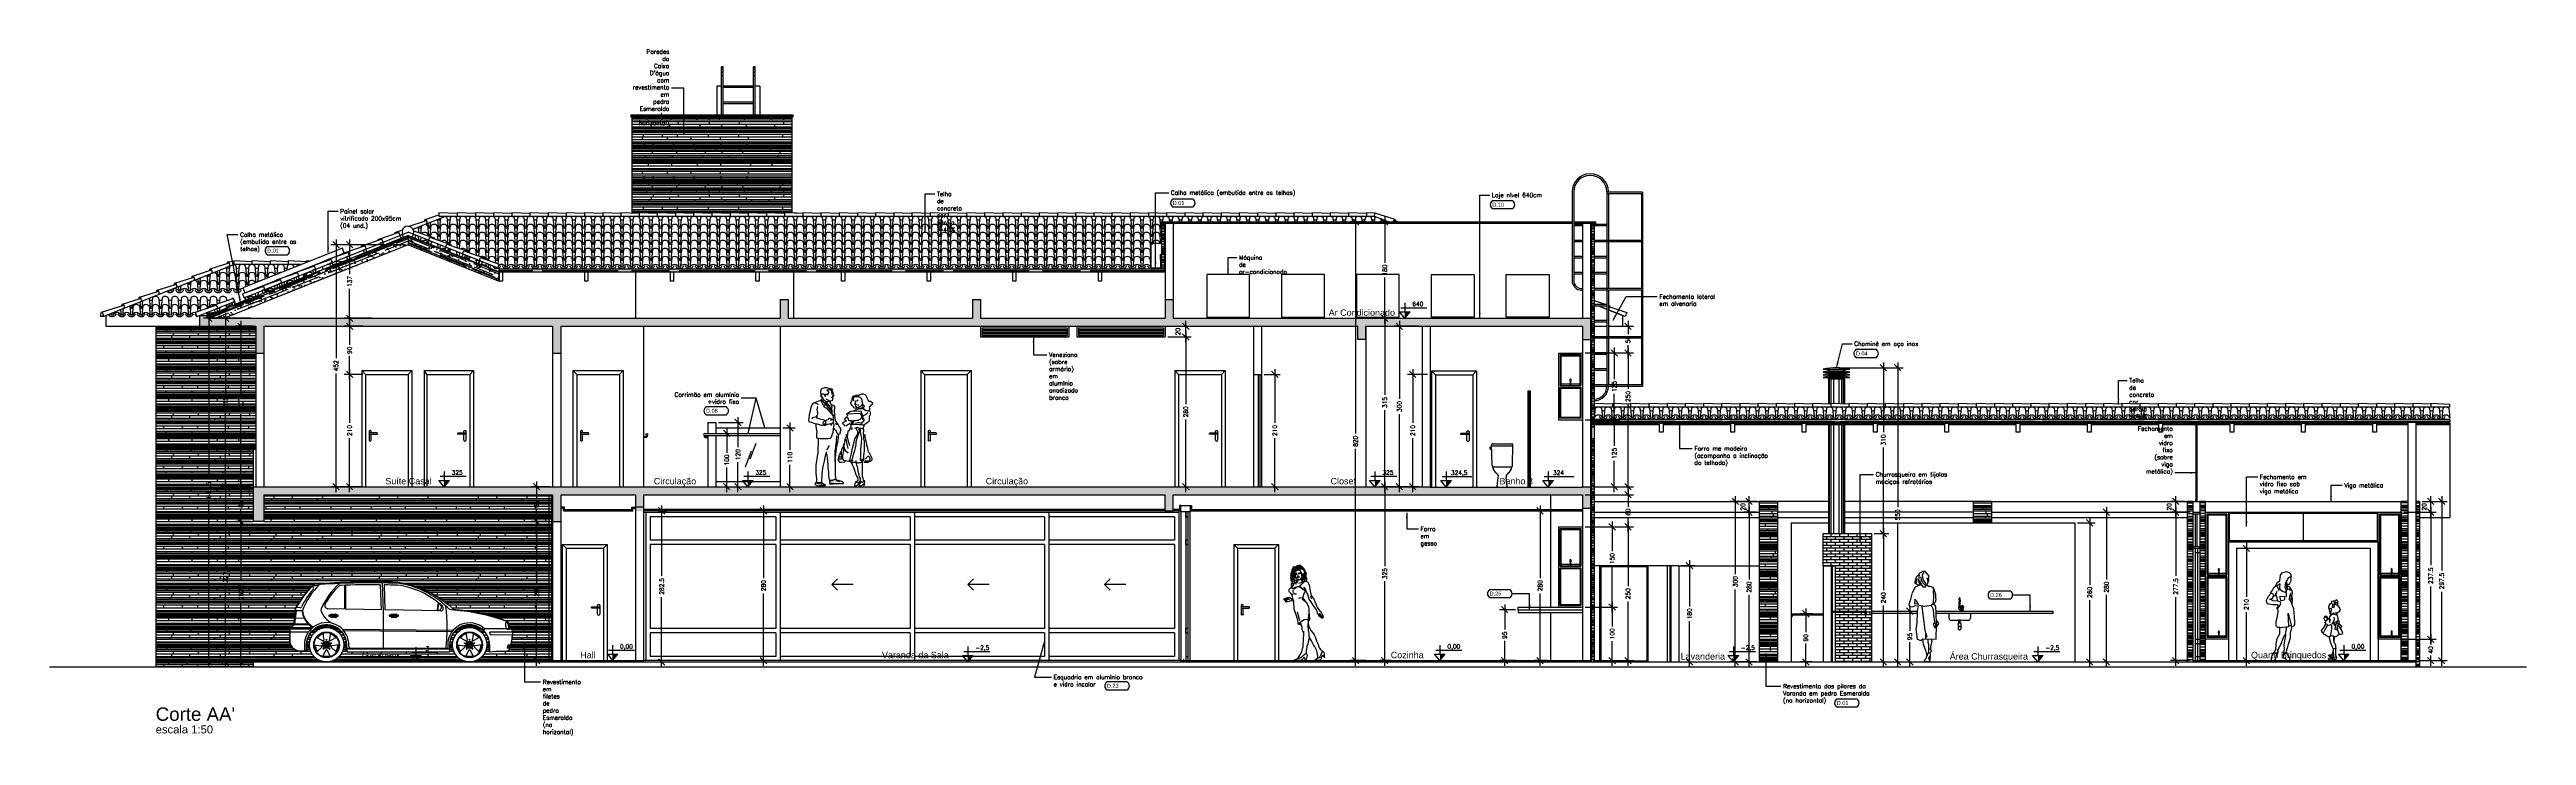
# Model space of a CAD drawing. Header units: millimetres. Extents: x -4228 to 27092, y -6721 to 984.
# Drawn here: x 22462 to 27092, y -1710 to -428 of the extents above; entities that cross this region are included whole.
import ezdxf
from ezdxf.enums import TextEntityAlignment as Align

# ---------------------------------------------------------------- set-up
doc = ezdxf.new("R2010")
doc.units = ezdxf.units.MM
doc.header["$LTSCALE"] = 50
doc.layers.get('0').update_dxf_attribs({"lineweight": 0})
for name, color, linetype in [('bancadas', 3, 'Continuous'), ('borda100', 3, 'Continuous'), ('cobertura', 2, 'Continuous'), ('cota', 1, 'Continuous'), ('ESQUADRIA', 3, 'Continuous'), ('esquadrias', 3, 'Continuous'), ('estruturamatalica', 2, 'Continuous'), ('estruturametalica', 2, 'Continuous'), ('gesso', 7, 'Continuous'), ('guardacorpo', 2, 'Continuous'), ('HACHURA', 2, 'Continuous'), ('hatch', 2, 'Continuous'), ('L_DECA', 7, 'Continuous'), ('madeiramento', 2, 'Continuous'), ('PAREDE2', 4, 'Continuous'), ('PAREDES', 6, 'Continuous'), ('PAREDES3', 2, 'Continuous'), ('pedras', 2, 'Continuous'), ('PENA01', 3, 'Continuous'), ('PENA02', 2, 'Continuous'), ('PENA24', 24, 'Continuous'), ('PENA_01', 3, 'Continuous'), ('piso', 2, 'Continuous'), ('QLEADER', 7, 'Continuous'), ('telhas', 3, 'Continuous'), ('TEXTO', 7, 'Continuous'), ('textocod_100', 7, 'Continuous')]:
    doc.layers.add(name, color=color, linetype=linetype)
doc.styles.add('ARIAL', font='arial.ttf')
doc.styles.add('CODIGO', font='bgothl.ttf')
doc.styles.add('COTA', font='simplex.shx')
doc.styles.add('ROMANS', font='romans.shx')
doc.dimstyles.new('1_50', dxfattribs={"dimscale": 0, "dimtxt": 8, "dimasz": 12, "dimexe": 10, "dimexo": 5, "dimgap": 4, "dimtad": 0, "dimdec": 0, "dimzin": 1, "dimdsep": 46, "dimtxsty": 'ROMANS', "dimblk": 'OBLIQUE', "dimcen": 10, "dimdle": 10, "dimclrd": 1, "dimclre": 1, "dimclrt": 7, "dimaunit": 1, "dimadec": 0, "dimazin": 0, "dimtm": 1e-09, "dimtfac": 1, "dimtdec": 0, "dimtmove": 2, "dimatfit": 3, "dimldrblk": 'OBLIQUE', "dimfxl": 1, "dimtolj": 1, "dimtzin": 0, "dimarcsym": 0})
doc.dimstyles.new('LEADER_50', dxfattribs={"dimscale": 0, "dimtxt": 8, "dimasz": 10, "dimexe": 10, "dimexo": 5, "dimgap": 4, "dimtad": 0, "dimdec": 0, "dimzin": 1, "dimdsep": 46, "dimtxsty": 'ROMANS', "dimcen": 10, "dimdle": 10, "dimclrd": 9, "dimclre": 9, "dimclrt": 7, "dimaunit": 1, "dimadec": 0, "dimazin": 0, "dimtm": 1e-09, "dimtfac": 1, "dimtdec": 0, "dimtmove": 2, "dimatfit": 3, "dimfxl": 1, "dimtolj": 1, "dimtzin": 0, "dimarcsym": 0})

# ---------------------------------------------------------------- blocks, each defined once
blk = doc.blocks.new('MAÇANETA')
at = {"layer": 'PENA01', "linetype": 'Continuous', "lineweight": 30}
for p, q in [((-4.5, 194.5), (-4.5, -15.5)), ((-13.5, 69.5), (-13.5, 69.5))]:
    blk.add_line(p, q, dxfattribs=at)
at = {"layer": 'PENA01', "linetype": 'Continuous', "lineweight": 30, "flags": 128}
for points in [[(-15.5, 85), (-15.5, 87.5, -0.414214), (-13.5, 89.5, -0.414214), (-11.5, 87.5), (-11.5, 71.5)], [(-15.5, 71.5), (-15.5, 82.7, -0.414214)]]:
    blk.add_lwpolyline(points, format="xyb", dxfattribs=at)
at = {"layer": 'PENA01', "linetype": 'Continuous', "lineweight": 30}
for start, end in [(180, 270), (270, 0)]:
    blk.add_arc((-13.5, 71.5), 2, start, end, dxfattribs=at)
at = {"layer": 'PENA02', "linetype": 'Continuous', "lineweight": 30, "flags": 128}
blk.add_lwpolyline([(-11.4, 84), (-11.4, 83.7, -0.414214), (-12.4, 82.7), (-26, 82.7, -0.414214), (-27, 83.7), (-27, 84, -0.414214), (-26, 85), (-12.4, 85, -0.414214)], format="xyb", close=True, dxfattribs=at)
blk = doc.blocks.new('Maçaneta_01')
at = {"layer": 'cobertura', "linetype": 'Continuous', "lineweight": 30, "xscale": -1}
blk.add_blockref('MAÇANETA', (-17199.7, -15067.9), dxfattribs=at)
blk = doc.blocks.new('A$C63636050')
at = {"color": 3, "lineweight": 30}
for p, q in [((-18269.8, -2980.4), (-18266.9, -2982.3)), ((-18241.5, -2975.8), (-18234.2, -2977.6))]:
    blk.add_line(p, q, dxfattribs=at)
for points in [[(-18266.4, -2821.5), (-18266.9, -2823.6), (-18267.9, -2824.7), (-18269, -2825.7), (-18270.5, -2827.3), (-18273.2, -2827.8), (-18276.8, -2828.9), (-18279.9, -2829.9), (-18282, -2830.9), (-18284.1, -2832), (-18285.2, -2833.6), (-18287.8, -2839.3), (-18289.3, -2845.1), (-18290.9, -2852.9), (-18291.9, -2859.7), (-18292.5, -2863.3), (-18290.9, -2866.5), (-18287.2, -2867), (-18280.5, -2869.1), (-18276.3, -2870.1), (-18270.5, -2871.7), (-18267.9, -2872.7), (-18265.3, -2872.7), (-18263.8, -2872.2), (-18264.3, -2870.7), (-18264.8, -2868), (-18264.3, -2866.5), (-18263.2, -2864.9), (-18262.2, -2864.4), (-18261.7, -2863.9), (-18261.1, -2864.4), (-18262.2, -2864.4), (-18260.1, -2864.4), (-18260.6, -2865.4), (-18260.6, -2868), (-18261.1, -2869.6), (-18260.1, -2870.1), (-18262.2, -2870.7), (-18263.8, -2871.2)], [(-18266.4, -2822.1), (-18264.8, -2824.2), (-18263.2, -2825.7), (-18259.6, -2828.3), (-18257, -2828.3), (-18255.9, -2828.3), (-18253.3, -2827.8), (-18252.8, -2828.9), (-18251.7, -2829.9), (-18251.7, -2830.9), (-18251.7, -2831.5), (-18250.2, -2833), (-18249.7, -2833.6), (-18249.7, -2833.6), (-18247.6, -2834.6), (-18245.5, -2835.1), (-18245.5, -2835.6), (-18243.9, -2836.7), (-18243.9, -2840.4), (-18243.9, -2840.9), (-18243.4, -2841.9), (-18244.4, -2842.4), (-18244.4, -2843), (-18244.4, -2844), (-18244.4, -2846.1), (-18244.4, -2848.2), (-18243.9, -2850.3), (-18243.4, -2851.3), (-18243.9, -2852.4), (-18243.9, -2853.9), (-18243.4, -2858.6), (-18242.4, -2864.4), (-18241.3, -2865.9), (-18239.2, -2868.6), (-18237.1, -2872.2), (-18235, -2875.9), (-18232.4, -2879), (-18232.4, -2881.1), (-18233, -2885.8), (-18234.5, -2890), (-18237.1, -2889.5), (-18239.2, -2886.3), (-18240.3, -2883.7), (-18242.4, -2881.1), (-18244.4, -2879.5), (-18245, -2878)], [(-18259.6, -2823.1), (-18259.1, -2824.2), (-18255.9, -2825.2), (-18252.8, -2826.8), (-18249.7, -2826.8), (-18247.6, -2826.2), (-18247, -2824.2), (-18246.5, -2822.1), (-18248.6, -2821)], [(-18249.7, -2807.4), (-18247, -2811.6), (-18246, -2812.7), (-18246.5, -2813.2), (-18248.6, -2813.2), (-18248.6, -2813.7), (-18248.6, -2814.8), (-18247.6, -2814.2), (-18246, -2814.2)], [(-18249.7, -2811.1), (-18247, -2811.1)], [(-18246.5, -2814.8), (-18246, -2815.8), (-18244.4, -2817.4), (-18245, -2817.9), (-18247, -2817.9), (-18247, -2818.4), (-18247, -2819.5), (-18247.6, -2820.5), (-18248.6, -2821), (-18249.7, -2821)], [(-18248.1, -2817.4), (-18247, -2817.9)], [(-18202.5, -2840.8), (-18203.4, -2841.6), (-18207.5, -2839.9), (-18209.1, -2837.5), (-18211.6, -2835), (-18212.4, -2833.4), (-18212.4, -2833.4), (-18213.2, -2831.7), (-18213.2, -2830.1), (-18212.4, -2828.4), (-18211.6, -2827.6), (-18210.7, -2826), (-18210.7, -2824.3), (-18209.9, -2821.1), (-18207.5, -2817.8), (-18204.2, -2816.9), (-18201.7, -2816.1), (-18199.3, -2817.8), (-18198.4, -2817.8), (-18196.8, -2816.1), (-18194.3, -2814.5), (-18192.7, -2813.7), (-18190.2, -2813.7), (-18186.9, -2815.3), (-18185.3, -2816.9), (-18182.8, -2821.9), (-18182, -2823.5), (-18181.2, -2826), (-18179.6, -2827.6), (-18176.3, -2827.6), (-18173.8, -2829.3), (-18173, -2830.1), (-18173, -2831.7), (-18173.8, -2835), (-18176.3, -2835), (-18177.1, -2837.5), (-18178.7, -2839.1), (-18177.9, -2841.6), (-18179.6, -2845.7)], [(-18186.9, -2837.5), (-18190.2, -2835), (-18191, -2832.6), (-18191.9, -2828.4), (-18191.9, -2826), (-18193.5, -2822.7), (-18195.1, -2821.1), (-18197.6, -2820.2), (-18199.3, -2820.2), (-18201.7, -2819.4), (-18206.6, -2819.4), (-18209.1, -2821.1)], [(-18207.5, -2826.8), (-18208.3, -2824.3), (-18207.5, -2821.1)], [(-18262.2, -2863.3), (-18268.5, -2861.8), (-18272.1, -2860.7), (-18275.8, -2860.2), (-18276.8, -2858.1), (-18277.3, -2857.6), (-18276.3, -2856.5), (-18279.9, -2857.6), (-18282.5, -2858.1), (-18284.6, -2858.6), (-18285.2, -2859.7), (-18286.2, -2861.2)], [(-18274.2, -2835.1), (-18275.2, -2833), (-18277.8, -2832), (-18279.9, -2831.5)], [(-18250.7, -2833.6), (-18248.6, -2837.7), (-18249.1, -2841.9), (-18248.6, -2846.1), (-18248.6, -2850.3), (-18248.1, -2851.8), (-18246.5, -2853.4), (-18246.5, -2856), (-18246, -2858.6), (-18246, -2862.3), (-18246.5, -2863.3), (-18245.5, -2864.4), (-18245.5, -2864.9), (-18246, -2866.5), (-18247, -2868), (-18245.5, -2869.1), (-18245, -2872.7), (-18246, -2879.5), (-18247, -2886.3), (-18249.1, -2893.1), (-18251.2, -2897.3), (-18256.4, -2897.8), (-18264.3, -2897.8), (-18270.5, -2897.8), (-18276.8, -2896.8), (-18276.8, -2890.5), (-18276.3, -2884.8), (-18276.8, -2881.6), (-18277.8, -2874.8), (-18277.8, -2869.6)], [(-18276.8, -2855.5), (-18275.8, -2853.9), (-18275.2, -2851.3), (-18275.2, -2849.2), (-18275.8, -2847.7), (-18275.8, -2846.1), (-18276.3, -2844), (-18275.8, -2840.9), (-18274.7, -2837.7)], [(-18269, -2826.2), (-18265.3, -2834.1), (-18262.7, -2834.6), (-18262.7, -2835.1), (-18264.3, -2836.7), (-18259.6, -2840.4), (-18254.9, -2845.1), (-18246.5, -2855), (-18248.6, -2850.3), (-18249.1, -2846.6), (-18254.4, -2840.4), (-18267.4, -2825.2), (-18262.2, -2830.9), (-18258.5, -2828.3), (-18260.6, -2830.4), (-18251.2, -2839.8), (-18248.6, -2845.1), (-18250.2, -2841.4), (-18252.8, -2836.2), (-18255.4, -2834.1), (-18259.1, -2828.3)], [(-18264.3, -2872.7), (-18260.6, -2872.7), (-18259.6, -2872.7), (-18260.6, -2871.2), (-18258.5, -2870.7), (-18256.4, -2870.7), (-18251.2, -2869.6), (-18251.2, -2870.7), (-18250.7, -2872.2), (-18249.1, -2872.2), (-18248.6, -2870.7), (-18248.1, -2868.6), (-18247, -2868)], [(-18246.5, -2863.3), (-18247, -2862.8), (-18249.7, -2862.3), (-18251.2, -2862.3), (-18251.2, -2862.3), (-18249.1, -2862.8), (-18249.1, -2861.2), (-18250.2, -2860.7), (-18252.8, -2860.2), (-18254.4, -2860.2), (-18256.4, -2862.3), (-18258.5, -2863.3), (-18260.1, -2864.4)], [(-18241.8, -2869.6), (-18239.2, -2871.7), (-18239.2, -2869.1)], [(-18212.4, -2876.9), (-18212.4, -2875.3), (-18212.4, -2874.4), (-18212.4, -2872), (-18214, -2871.2), (-18215.7, -2870.3), (-18217.3, -2871.2), (-18219, -2872), (-18221.4, -2873.6), (-18224.7, -2874.4), (-18225.5, -2872), (-18228, -2870.3), (-18228.8, -2868.7), (-18227.2, -2867), (-18224.7, -2865.4), (-18223.1, -2864.6), (-18223.9, -2862.9), (-18224.7, -2861.3), (-18219.8, -2856.4), (-18217.3, -2862.9), (-18216.5, -2863.8), (-18213.2, -2863.8), (-18212.4, -2863.8), (-18211.6, -2864.6), (-18209.9, -2864.6), (-18208.3, -2863.8), (-18206.6, -2863.8), (-18204.2, -2863.8), (-18201.7, -2862.9), (-18199.3, -2862.9), (-18197.6, -2862.1), (-18196, -2861.3), (-18193.5, -2858.8), (-18191.9, -2858.8), (-18190.2, -2858.8), (-18188.6, -2859.7), (-18190.2, -2860.5), (-18191.9, -2861.3), (-18188.6, -2861.3), (-18188.6, -2863.8), (-18190.2, -2865.4), (-18191, -2867), (-18192.7, -2867.9), (-18192.7, -2868.7), (-18195.1, -2868.7), (-18198.4, -2867.9), (-18199.3, -2867.9), (-18205.8, -2869.5)], [(-18223.9, -2863.8), (-18222.2, -2864.6), (-18220.6, -2864.6)], [(-18220.6, -2851.4), (-18214, -2846.5), (-18194.3, -2845.7), (-18191, -2857.2)], [(-18219, -2855.5), (-18220.6, -2851.4), (-18195.1, -2849.8), (-18192.7, -2858)], [(-18213.2, -2865.4), (-18209.9, -2865.4), (-18209.9, -2867), (-18212.4, -2867), (-18212.4, -2868.7), (-18209.1, -2869.5), (-18211.6, -2872)], [(-18211.6, -2846.5), (-18209.1, -2845.7), (-18207.5, -2845.7), (-18204.2, -2844), (-18201.7, -2843.2), (-18200.1, -2842.4), (-18198.4, -2841.6), (-18196, -2841.6), (-18193.5, -2841.6), (-18190.2, -2841.6), (-18187.8, -2843.2), (-18185.3, -2844.9), (-18182.8, -2844.9), (-18179.6, -2845.7), (-18177.9, -2846.5), (-18177.1, -2849), (-18177.1, -2853.1), (-18178.7, -2857.2), (-18178.7, -2862.1), (-18179.6, -2865.4), (-18185.3, -2870.3), (-18188.6, -2872.8), (-18196.8, -2872)], [(-18193.5, -2868.7), (-18192.7, -2871.2), (-18210.7, -2872)], [(-18209.9, -2871.2), (-18209.1, -2867.9), (-18207.5, -2864.6)], [(-18205.8, -2834.2), (-18204.2, -2830.1), (-18203.4, -2828.4), (-18205, -2827.6), (-18205.8, -2828.4)], [(-18202.5, -2834.2), (-18204.2, -2834.2), (-18204.2, -2836.7), (-18201.7, -2839.9), (-18192.7, -2835.8), (-18191.9, -2833.4)], [(-18201.7, -2826.8), (-18199.3, -2825.2)], [(-18198.4, -2835), (-18200.9, -2835)], [(-18200.1, -2843.2), (-18199.3, -2840.8), (-18194.3, -2839.9), (-18189.4, -2839.1), (-18189.4, -2841.6)], [(-18190.6, -2836), (-18190.6, -2836.8), (-18190.6, -2838.5)], [(-18190.2, -2857.2), (-18189.4, -2854.7), (-18186.1, -2852.3), (-18182.8, -2849.8), (-18181.2, -2849)], [(-18274.2, -2897.3), (-18274.2, -2906.7), (-18274.7, -2918.2), (-18275.2, -2926), (-18276.3, -2930.7), (-18276.8, -2935.9), (-18277.8, -2942.7), (-18278.4, -2948.5), (-18278.4, -2954.2), (-18278.9, -2962.1), (-18277.6, -2973.1), (-18277.6, -2978.8), (-18274.5, -2979.9), (-18270.8, -2979.9), (-18267.7, -2979.4), (-18266.9, -2963.6), (-18265.3, -2952.7), (-18264.3, -2947.4), (-18262.7, -2940.1), (-18261.1, -2932.8), (-18260.1, -2927.1), (-18258, -2921.8)], [(-18259.1, -2925), (-18258, -2928.1), (-18257.5, -2933.9), (-18257, -2939.6), (-18256.4, -2946.9), (-18255.9, -2953.2), (-18254.9, -2960), (-18254.9, -2966.2), (-18254.4, -2971.5), (-18253.8, -2975.1), (-18250.2, -2975.1), (-18246.5, -2974.6), (-18241.3, -2973), (-18241.8, -2964.7), (-18241.8, -2953.7), (-18241.8, -2943.8), (-18241.8, -2933.3), (-18240.8, -2921.8), (-18239.2, -2911.4), (-18237.1, -2901.5), (-18236.1, -2894.2), (-18236.1, -2890)], [(-18257.5, -2918.7), (-18255.4, -2914), (-18253.3, -2910.4)], [(-18240.3, -2892.6), (-18240.8, -2903.6), (-18242.9, -2921.3), (-18242.9, -2941.2)], [(-18236.2, -2931.9), (-18232.1, -2931.9), (-18230.4, -2931.9), (-18228, -2932.8), (-18228, -2931.9), (-18228, -2929.5), (-18227.2, -2923.7), (-18226.3, -2919.6), (-18226.3, -2917.2), (-18225.5, -2913.9), (-18225.5, -2910.6), (-18224.7, -2904.8), (-18224.7, -2901.5), (-18223.1, -2897.4), (-18221.4, -2895), (-18221.4, -2892.5), (-18221.4, -2890), (-18219.8, -2891.7), (-18219, -2890.9), (-18219, -2888.4), (-18218.1, -2885.1), (-18217.3, -2882.7), (-18215.7, -2882.7), (-18214.8, -2879.4), (-18212.4, -2875.3), (-18212.4, -2874.4)], [(-18226.3, -2913), (-18223.9, -2919.6), (-18218.1, -2924.5)], [(-18218.1, -2916.3), (-18219.8, -2908.1), (-18222.2, -2898.3)], [(-18220.6, -2891.7), (-18219, -2899.9), (-18215.7, -2910.6)], [(-18214.8, -2937.7), (-18212.4, -2927.8), (-18209.9, -2915.5), (-18207.5, -2906.5), (-18205.8, -2898.3), (-18200.1, -2889.2), (-18200.1, -2885.1), (-18203.4, -2878.5)], [(-18210.7, -2877.7), (-18212.4, -2881.8)], [(-18210.7, -2938.5), (-18208.3, -2927), (-18205.8, -2919.6), (-18204.2, -2914.7), (-18203.4, -2908.9), (-18203.4, -2903.2), (-18200.1, -2893.3), (-18198.4, -2888.4), (-18196.8, -2884.3), (-18196.8, -2882.7), (-18198.4, -2880.2)], [(-18188.6, -2935.2), (-18188.6, -2929.5), (-18187.8, -2920.4), (-18187.8, -2913), (-18187.8, -2907.3), (-18187.8, -2903.2), (-18188.6, -2897.4), (-18188.6, -2892.5), (-18189.4, -2889.2), (-18189.4, -2885.1), (-18188.6, -2885.1), (-18188.6, -2881), (-18189.4, -2880.2), (-18193.5, -2878.5), (-18196.8, -2878.5), (-18199.3, -2877.7), (-18203.4, -2877.7), (-18206.6, -2878.5)], [(-18195.1, -2937.7), (-18194.3, -2928.7), (-18194.3, -2918.8), (-18193.5, -2905.7), (-18192.7, -2896.6), (-18194.3, -2889.2), (-18195.1, -2884.3), (-18195.1, -2881.8), (-18196, -2880.2)], [(-18189.4, -2880.2), (-18189.4, -2877.7), (-18188.6, -2874.4), (-18186.9, -2871.2)], [(-18237.8, -2935.2), (-18237, -2938.5), (-18234.5, -2941.8), (-18230.4, -2941.8), (-18225.5, -2941), (-18223.9, -2940.1)], [(-18228.8, -2936.9), (-18230.4, -2927.8), (-18230.4, -2921.3)], [(-18214.8, -2940.1), (-18214, -2940.1), (-18213.2, -2941.8), (-18212.4, -2942.6), (-18212.4, -2943.4), (-18211.6, -2944.3), (-18210.7, -2945.9), (-18209.9, -2947.5), (-18209.1, -2950), (-18206.6, -2956.6), (-18204.2, -2963.1), (-18202.5, -2968.1), (-18200.9, -2970.5), (-18200.1, -2973.8), (-18200.1, -2975.5), (-18200.9, -2977.1), (-18201.7, -2977.9), (-18202.5, -2977.9), (-18201.7, -2979.6), (-18199.3, -2980.4), (-18197.6, -2980.4), (-18196.8, -2977.9), (-18196, -2976.3), (-18195.1, -2973.8), (-18195.1, -2972.2), (-18196.8, -2968.9), (-18197.6, -2964.8), (-18199.3, -2959), (-18200.1, -2952.5), (-18201.7, -2947.5), (-18203.4, -2942.6), (-18203.4, -2939.3), (-18203.4, -2938.5)], [(-18192.7, -2937.7), (-18191.9, -2940.1), (-18191.9, -2942.6), (-18191.9, -2945.9), (-18191.9, -2949.2), (-18191.9, -2954.1), (-18191.9, -2958.2), (-18191.9, -2961.5), (-18191.9, -2964), (-18191.9, -2968.1), (-18191, -2971.4), (-18191, -2973), (-18190.2, -2975.5), (-18190.2, -2977.9), (-18191, -2979.6), (-18193.5, -2979.6)], [(-18277.1, -2980.9), (-18275, -2981.4), (-18272.4, -2982), (-18272.4, -2981.4), (-18271.9, -2980.9), (-18270.3, -2979.9), (-18268.7, -2979.4), (-18267.7, -2979.9), (-18266.1, -2980.9), (-18264, -2982), (-18262, -2983.5), (-18260.9, -2984.1), (-18260.9, -2985.1), (-18267.7, -2985.6), (-18271.4, -2985.6), (-18272.3, -2986.6), (-18274.9, -2986.6), (-18279.2, -2984.1), (-18279.2, -2982), (-18278.7, -2978.8)], [(-18251.2, -2976.2), (-18252.3, -2977.2), (-18252.8, -2978.8), (-18252.8, -2980.9), (-18246, -2980.9), (-18244.4, -2980.9), (-18228.3, -2981.4), (-18226.7, -2981.4), (-18226.7, -2980.4), (-18230.6, -2977.8), (-18234.7, -2976.7), (-18239.4, -2975.2), (-18240, -2974.6), (-18241.8, -2973.6)], [(-18252.8, -2981.9), (-18246, -2981.9), (-18243.9, -2981.4), (-18240.3, -2981.9), (-18226.7, -2981.8)], [(-18251.2, -2976.2), (-18248.1, -2976.2), (-18245, -2974.6), (-18241.8, -2974.1)], [(-18203.4, -2977.1), (-18205.8, -2982), (-18206.6, -2984.5), (-18205.8, -2986.1), (-18203.4, -2986.1), (-18197.6, -2982), (-18193.5, -2977.1)], [(-18196, -2980.4), (-18197.6, -2984.5), (-18198.4, -2987), (-18196, -2987.8), (-18194.3, -2986.1), (-18190.2, -2983.7), (-18187.8, -2981.2), (-18186.9, -2978.8), (-18187.8, -2976.3), (-18187.8, -2975.5)], [(-18189.4, -2985.3), (-18187.8, -2984.5), (-18187.8, -2981.2)]]:
    blk.add_lwpolyline(points, dxfattribs=at)
blk.add_lwpolyline([(-18248.6, -2807.4), (-18248.1, -2806.9), (-18247, -2805.9), (-18258, -2802.7), (-18262.2, -2802.7), (-18263.8, -2803.3), (-18266.4, -2803.8), (-18268.5, -2805.4), (-18269.5, -2807.4), (-18270, -2810.1), (-18270, -2812.1), (-18269.5, -2814.2), (-18269.5, -2816.3), (-18269, -2818.9), (-18267.9, -2820), (-18267.9, -2820.5), (-18266.9, -2821.5), (-18265.8, -2821.5), (-18267.4, -2818.9), (-18267.9, -2816.3), (-18267.4, -2814.8), (-18266.4, -2814.2), (-18265.3, -2813.7), (-18264.3, -2813.7), (-18262.7, -2814.8), (-18262.2, -2815.3), (-18262.2, -2816.3), (-18261.7, -2817.9), (-18261.7, -2818.4), (-18260.6, -2818.4), (-18261.1, -2815.3), (-18260.1, -2814.8), (-18258, -2814.8), (-18256.4, -2815.8), (-18256.4, -2815.8), (-18255.9, -2815.8), (-18255.4, -2814.8), (-18254.4, -2811.6), (-18254.4, -2810.6), (-18255.9, -2808.5), (-18258, -2807.4), (-18257.5, -2806.9), (-18255.4, -2805.9), (-18253.3, -2805.9), (-18251.7, -2805.9), (-18250.2, -2806.9)], close=True, dxfattribs=at)
for points in [[(-18226.3, -2907.3, 0.011889), (-18226.9, -2908.8, 0.019261), (-18227.2, -2909.8, 0.033276), (-18227.6, -2912.4, -0.060448), (-18228, -2913.9, -0.117904), (-18228.8, -2915.1, 0.11789), (-18229.6, -2916.3, 0.016534), (-18230.1, -2917.6, -0.018219), (-18230.4, -2918.8, -0.005132), (-18231.4, -2921.2, -0.007522), (-18232.1, -2922.9, -0.019686), (-18232.9, -2924.5, 0.009547), (-18234.5, -2927.8, 0.01766), (-18235.4, -2929.7, 0.014972), (-18236.2, -2931.9, 0.142251), (-18236.3, -2934.5, 0.344195), (-18235.4, -2935.2), (-18231.3, -2935.2), (-18228, -2935.2, -0.658848), (-18227.9, -2935.5, 0.275524), (-18228, -2936, 0.117825), (-18227.3, -2937.1, 0.135978), (-18226.3, -2937.7), (-18223.1, -2938.5), (-18219.8, -2939.3), (-18216.5, -2940.1, 0.658787), (-18215.6, -2939, -0.574214), (-18214.8, -2937.7), (-18211.6, -2937.7), (-18210.7, -2937.7, -0.414214), (-18210.3, -2938.1, -0.180122), (-18210.7, -2939.3, -0.560278), (-18211.9, -2939.1, 0.386739), (-18213.2, -2938.5, 0.124256), (-18214.7, -2939.4, 0.318881), (-18214.8, -2940.1, 0.213831), (-18213.8, -2941, 0.056806), (-18209.1, -2941.8, 0.035068), (-18206, -2941.7, -0.060431), (-18204.2, -2941.8, -0.043011), (-18202.7, -2942.2, 0.036998), (-18200.9, -2942.6, 0.044211), (-18199.5, -2942.7, 0.023247), (-18196.8, -2942.6, 0.112406), (-18193.5, -2941.5, 0.245956), (-18192.7, -2940.1, 0.393519), (-18193.3, -2939.4, -0.292735), (-18194.3, -2938.5, -0.343975), (-18193.5, -2936.3, -0.233614), (-18190.2, -2936, -0.10247), (-18189.2, -2936.7, -0.100012), (-18188.6, -2937.7), (-18188.6, -2937.7, 0.080595), (-18189.5, -2938, 0.080595), (-18190.2, -2938.5, 0.080628), (-18190.8, -2939.3, 0.080628), (-18191, -2940.1)], [(-18187.8, -2889.2, 0.002791), (-18185.8, -2899.1, 0.004228), (-18184.5, -2905.7, 0.001087), (-18181.3, -2920, 0.03367), (-18181.2, -2920.4, 0.052829), (-18180.2, -2922.5, -0.019732), (-18177.1, -2927.8, -0.005495), (-18175.9, -2930.2, -0.005135), (-18174.6, -2932.8, -0.111165), (-18174, -2935.7, -0.114219), (-18174.6, -2938.5, -0.15023), (-18176.1, -2940.1, -0.068185), (-18180.4, -2941.8, -0.061858), (-18187, -2942.6, -0.42873), (-18187.8, -2941.8, -0.186042), (-18187.4, -2941, -0.062095), (-18185.3, -2939.3, -0.270861), (-18182.5, -2939.3, 0.26174), (-18179.6, -2939.3, 0.15211), (-18177.3, -2937, 0.194085), (-18177.1, -2934.4, 0.071187), (-18177.8, -2932.9, 0.083757), (-18178.7, -2931.9, 0.101273), (-18180.9, -2930.9, 0.238077), (-18182, -2931.1, 0.085792), (-18183.4, -2932.7, -0.056251), (-18185.3, -2935.2, -0.0054), (-18185.7, -2935.6, -0.004999), (-18186.1, -2936)]]:
    blk.add_lwpolyline(points, format="xyb", dxfattribs=at)
blk.add_arc((-18269.3, -2958.9), 28, 264.6259, 287.0884, dxfattribs=at)
blk = doc.blocks.new('A$C09BD5356')
at = {"color": 3}
for p, q in [((-2007.7, 2128.6), (-1999.2, 2119.9)), ((-1992, 2125.9), (-1994.7, 2125.4)), ((-1989.3, 2125), (-1985.4, 2118.3)), ((-2010.7, 2092.4), (-2004.5, 2097.9)), ((-2000.4, 2059.4), (-1996.2, 2074.9)), ((-1985.3, 2106.7), (-1987.9, 2104.9)), ((-2015.4, 2062.3), (-2016.2, 2071.1)), ((-2015.2, 2059.3), (-2015.3, 2060.9))]:
    blk.add_line(p, q, dxfattribs=at)
for points in [[(-2002.9, 2003), (-2004.2, 2006.6), (-2005.1, 2010), (-2006, 2013.4), (-2006.3, 2018.2), (-2006.7, 2022.8), (-2006.6, 2026.1), (-2007, 2029.5), (-2007.3, 2032.1), (-2007.4, 2036), (-2006.5, 2038.4), (-2005.4, 2040.8), (-2004.2, 2043.5), (-2004.4, 2045.9), (-2004.1, 2047.7), (-2003.6, 2050.2), (-2001.8, 2053), (-1999.8, 2052.5), (-1998, 2052.9), (-1995.8, 2063.1), (-1993.9, 2070), (-1992.7, 2072.8), (-1991.3, 2077.2), (-1990.4, 2080.2), (-1990, 2083.7), (-1989.7, 2088.4), (-1989.5, 2091), (-1989.4, 2094), (-1987.2, 2094.1), (-1984, 2094.7), (-1980.8, 2093.8), (-1977.4, 2093), (-1976.1, 2092.5), (-1975, 2092.8), (-1975.1, 2094.4), (-1974, 2094.7), (-1974.2, 2095.8), (-1973, 2096.3), (-1973.1, 2097.3), (-1972, 2097.3), (-1972.8, 2098.8), (-1975.9, 2099.6), (-1978.5, 2100.7), (-1982.2, 2100.6), (-1984.4, 2099.3), (-1985.8, 2098.7), (-1987.5, 2099.7), (-1986.3, 2105.1), (-1986.2, 2105.6), (-1985.5, 2106.4), (-1984.7, 2107.2), (-1984.1, 2107.8), (-1983.3, 2108.4), (-1982.3, 2109.5), (-1981.6, 2110.3), (-1981.2, 2111.5), (-1981, 2112.6), (-1981, 2113.6), (-1981.3, 2115), (-1982.1, 2116), (-1983, 2116.8), (-1983.7, 2118), (-1984.6, 2118.8), (-1985.7, 2120), (-1985.4, 2122.4), (-1985.3, 2124.5), (-1985.6, 2125.6), (-1986.7, 2127), (-1987.6, 2128.5), (-1986.9, 2130), (-1985.3, 2129.3), (-1984.7, 2131.8), (-1985.2, 2133.2), (-1984.3, 2136.7), (-1984.7, 2138.7), (-1984, 2140.4), (-1984.9, 2143.2), (-1985.2, 2145.9), (-1987.3, 2148.1), (-1986.8, 2151.1), (-1988.5, 2153), (-1989, 2155.7), (-1990.9, 2155.1), (-1993.3, 2156.1), (-1996.1, 2157.8), (-1998.6, 2158.5), (-2000.7, 2158.1), (-2003.1, 2156.5), (-2005.7, 2153.7), (-2007.2, 2150.9), (-2009, 2149), (-2009.5, 2146.3), (-2011.2, 2144.8), (-2011.1, 2141.5), (-2010.7, 2137.8), (-2012.2, 2135), (-2012.3, 2131.4), (-2011.8, 2129.2), (-2014.4, 2127.9), (-2016, 2124.7), (-2017.5, 2120.7), (-2018.1, 2116.4), (-2018.8, 2111.8), (-2019.9, 2107), (-2021.7, 2102.6), (-2024.1, 2099.8), (-2025.4, 2097.8), (-2027.2, 2093.8), (-2028.6, 2089.7), (-2030.1, 2086), (-2031.7, 2082.6), (-2032.6, 2080.9), (-2033.9, 2079.9), (-2033.8, 2078.7), (-2037.4, 2074.7), (-2038.8, 2073.4), (-2039.4, 2070.9), (-2041.2, 2069.1), (-2041.5, 2064.9), (-2040.2, 2065.6), (-2040, 2063.2), (-2039.2, 2063.8), (-2038.9, 2066.9), (-2037.6, 2064.4), (-2037, 2065.8), (-2037.9, 2066.7), (-2038.3, 2068.3), (-2036.8, 2066.9), (-2036.5, 2067.5), (-2037.8, 2069.8), (-2035.5, 2071.7), (-2034.5, 2071.2), (-2035.8, 2067.6), (-2035.1, 2066.3), (-2034.4, 2067.1), (-2033.2, 2070.5), (-2031.8, 2073.1), (-2031.2, 2076.5), (-2028.7, 2080.8), (-2025.3, 2085.4), (-2022.3, 2089.9), (-2019.5, 2093.9), (-2016.7, 2097.6), (-2016.4, 2100.2), (-2014.8, 2104.6), (-2013.1, 2108.5), (-2011.7, 2111.8), (-2010.6, 2114.4), (-2010.1, 2113.2), (-2010.5, 2112.8), (-2008.1, 2109.1), (-2006.9, 2105.6), (-2005.3, 2101.6), (-2005.9, 2099.1), (-2007.9, 2096.6), (-2009.9, 2094.1), (-2011.7, 2092.1), (-2013.2, 2089.6), (-2014.6, 2087.2), (-2015.8, 2084), (-2016.3, 2080.4), (-2016.4, 2077.3), (-2016.5, 2074.4), (-2017.1, 2071.3), (-2017.1, 2067.7), (-2017.2, 2064.9), (-2017.5, 2062.1), (-2017.7, 2060.7), (-2015.2, 2059.1), (-2015.1, 2054), (-2016.5, 2049.6), (-2018.1, 2045.8), (-2020.6, 2041.7), (-2023.6, 2037.9), (-2026, 2034.1), (-2027.5, 2031), (-2028.9, 2027.1), (-2030, 2023.4), (-2031.4, 2020), (-2032.8, 2017.1), (-2034, 2013.2), (-2035.4, 2010.5), (-2037.4, 2007.9), (-2039.4, 2005.8), (-2039.9, 2005.8), (-2042.2, 2004.3), (-2043.5, 2001.7), (-2043.6, 1998.8), (-2043.7, 1996.2), (-2043.9, 1994), (-2043.5, 1993.9), (-2042.3, 1996.2), (-2041, 1998.1), (-2039.2, 1996.4), (-2038.4, 1993.4), (-2037.8, 1991), (-2037.2, 1989.6), (-2035.3, 1988.8), (-2031.7, 1989), (-2027.6, 1988.9), (-2027.5, 1989.9), (-2032.5, 1993.7), (-2032.4, 1996.3), (-2031.9, 1999.6), (-2031.3, 2002.6), (-2030.2, 2006), (-2028.8, 2009.7), (-2026.7, 2013), (-2024.8, 2016.7), (-2022.7, 2020.1), (-2020.7, 2023.6), (-2019.1, 2026.9), (-2016.7, 2031), (-2016.3, 2026.3), (-2015.3, 2022.1), (-2014.3, 2017.7), (-2012.9, 2013.3), (-2012, 2009.7), (-2011.3, 2006.4), (-2011.3, 2003.1), (-2011.5, 2001.1), (-2012.6, 1999.7), (-2013.2, 1997.4), (-2012.8, 1995.1), (-2011.8, 1992.9), (-2010.5, 1988.5), (-2009.6, 1988.6), (-2009.6, 1991.8), (-2008.6, 1993.9), (-2006.1, 1992.1), (-2003.7, 1990), (-2002.1, 1988.7), (-1990.2, 1989.1), (-1992.6, 1990.7), (-1997, 1992.6), (-1998.9, 1995.5), (-2000.8, 1998.8)], [(-1998.3, 2142.9), (-1998.9, 2143.4), (-1999.9, 2143.6), (-2001.1, 2143.3), (-2000.6, 2142.8), (-1999.4, 2142.8)], [(-1995.4, 2142.5), (-1994.1, 2142.7), (-1993.4, 2142.4), (-1992.7, 2141.9), (-1994, 2141.9), (-1994.9, 2142.1)]]:
    blk.add_lwpolyline(points, close=True, dxfattribs=at)
blk.add_lwpolyline([(-2011.4, 2129, -0.020284), (-2009.9, 2129, -0.026411), (-2008.8, 2128.9, -0.02537), (-2007.5, 2128.7, 0.052201), (-2006.9, 2128.6, 0.079649), (-2006.5, 2128.7, 0.0274), (-2005.4, 2129.1, 0.064224), (-2003.9, 2130, 0.095562), (-2003.2, 2130.8, 0.067457), (-2002.8, 2131.9, 0.068453), (-2002.6, 2132.9, 0.015418), (-2002.7, 2134, 0.036407), (-2002.8, 2134.5, 0.010682), (-2002.9, 2134.9, 0.005072), (-2003.1, 2135.8, 0.071926), (-2003.9, 2137.3, -0.136143), (-2004.1, 2138.2, -0.027759), (-2004.1, 2138.8, -0.010924), (-2004, 2140.3, -0.00111), (-2003.8, 2141.8, -0.00196), (-2003.7, 2142.7, -0.007774), (-2003.6, 2143.5, -0.008885), (-2003.4, 2144.3, -0.066599), (-2003.2, 2145, -0.028416), (-2002.4, 2146.4, -0.018952), (-2001.9, 2147.1, -0.012602), (-2001.2, 2148, -0.049379), (-2000.1, 2149, -0.081142), (-1999.4, 2149.4, -0.084835), (-1998.6, 2149.6, -0.051244), (-1997.4, 2149.4, -0.023778), (-1995.8, 2149, -0.035158), (-1994.7, 2148.6, -0.017377), (-1994, 2148.3, -0.010628), (-1992.8, 2147.6, -0.036371), (-1991.4, 2146.6, -0.213264), (-1991.3, 2146.4, -0.017518), (-1991.3, 2146.1, -0.004541), (-1991.3, 2145, -0.001839), (-1991.5, 2142.5, -0.010771), (-1991.5, 2142.1, -0.040879), (-1991.6, 2141.3, 0.023639), (-1991.9, 2139.9, 0.026713), (-1992.1, 2138.9, -0.033216), (-1992.2, 2138.1, -0.04038), (-1992.3, 2137.6, -0.014672), (-1992.8, 2136.2, -0.028256), (-1993.6, 2134.8, -0.074544), (-1993.9, 2134.3, -0.029759), (-1994.2, 2134.1, -0.014016), (-1994.9, 2133.6, -0.017969), (-1995.5, 2133.2, -0.01677), (-1996.2, 2132.9, -0.093125), (-1997.2, 2132.6, -0.057692), (-1998.8, 2132.7, -0.039623), (-1999.7, 2132.9, -0.026334), (-2001, 2133.4, -0.062157), (-2001.6, 2133.9, -0.041541), (-2002.5, 2134.7)], format="xyb", dxfattribs=at)
for points in [[(-2010.6, 2114.3), (-2008.6, 2118.2), (-2009.1, 2119.4)], [(-2010.3, 2112.2), (-2006.5, 2114.5), (-2004.1, 2116.1), (-2002, 2118), (-1999.4, 2119.5), (-1996.7, 2119.6), (-1994, 2119.1)], [(-2009.8, 2112.9), (-2006.9, 2114.8), (-2004.7, 2116.2), (-2002.7, 2117.9), (-1999.8, 2119.8), (-1997.4, 2120.1), (-1994.4, 2119.3), (-1992.3, 2117.7), (-1989.9, 2115.8), (-1988.1, 2116.7), (-1985.4, 2118.3), (-1984, 2117.8)], [(-2008.7, 2117.9), (-2007.3, 2118.9)], [(-2007.3, 2128.6), (-1998.7, 2119.9)], [(-2006.1, 2127.9), (-1997.7, 2125.9)], [(-2004.4, 2141), (-2005.6, 2141.2), (-2005, 2143.1), (-2004.2, 2142.5)], [(-1998, 2144.2), (-1999.1, 2144.7), (-2000.4, 2145.2), (-2001.8, 2144.7)], [(-1998, 2144.1), (-1999.1, 2144.6), (-2000.4, 2145.1), (-2001.8, 2144.6)], [(-1998, 2144.1), (-1999.1, 2144.6), (-2000.4, 2145), (-2001.8, 2144.5)], [(-1998.5, 2142.9), (-1999.2, 2143.5), (-1999.8, 2143.7), (-2000.6, 2143.7), (-2001.1, 2143.3), (-2001.4, 2143.3)], [(-1999.7, 2137.9), (-1998.2, 2137.2), (-1997.1, 2137), (-1995.3, 2137.3), (-1997.1, 2137.5), (-1998.1, 2137.7), (-1999.7, 2137.9), (-1998.2, 2136.8), (-1997.1, 2136.4), (-1995.5, 2137.2), (-1997.5, 2135.8), (-1998.4, 2136.3), (-1999.8, 2137.8)], [(-1996.6, 2141.1), (-1996.6, 2138.6)], [(-1995.2, 2133.6), (-1996.3, 2129), (-1994.9, 2127.7), (-1992.8, 2127.5), (-1990.8, 2126.9), (-1989.4, 2125.3), (-1988, 2125.4), (-1987.5, 2126.8), (-1987.7, 2128)], [(-1995.3, 2142.4), (-1994.5, 2142.8), (-1993.9, 2142.9), (-1993.5, 2142.6), (-1993, 2142.3), (-1992.7, 2142)], [(-1995.2, 2143.7), (-1994.1, 2143.9), (-1993.1, 2143.8), (-1992.1, 2143)], [(-1995.1, 2143.6), (-1994, 2143.8), (-1993.1, 2143.7), (-1992, 2142.9)], [(-1995.1, 2143.6), (-1994, 2143.8), (-1993.1, 2143.6), (-1992, 2142.8)], [(-1992.3, 2138.5), (-1990.7, 2139.3), (-1990.6, 2141), (-1991.9, 2140.7)], [(-1989.3, 2115.6), (-1987.1, 2116.8), (-1984.8, 2117.9), (-1983.4, 2117.5)], [(-1989.1, 2125), (-1985.3, 2118.7)], [(-2020.9, 2098.5), (-2019.5, 2102.9)], [(-2005.8, 2099.5), (-2001.5, 2100.1), (-1997.7, 2099.1)], [(-1989.4, 2094.3), (-1987.3, 2099.8)], [(-1985.1, 2095.7), (-1985.4, 2097.5)], [(-1978.6, 2097.8), (-1981.9, 2097.7)], [(-1976.4, 2095.5), (-1977.3, 2096), (-1978, 2097), (-1978.5, 2097.9), (-1977.3, 2097.7), (-1976, 2097.1), (-1974.3, 2095.9)], [(-1973.4, 2097.4), (-1974.9, 2098.1), (-1976.2, 2098.6), (-1977.3, 2098.9), (-1978.3, 2098.8), (-1978, 2098.2)], [(-1976.3, 2093.5), (-1976.6, 2094.5), (-1976.2, 2095.9), (-1975.1, 2094.2)], [(-1974.7, 2098.1), (-1975.5, 2099.3), (-1974.3, 2099.3)], [(-2040.4, 2065.4), (-2039.9, 2067.6), (-2038.6, 2069)], [(-2017.7, 2061.2), (-2015.1, 2060.9), (-2011.2, 2061.7), (-2007.7, 2060.9), (-2005.2, 2059.2), (-2002.6, 2057.5), (-2001, 2056.2), (-1999.3, 2054.4), (-1998, 2052.9)], [(-2016.9, 2030.9), (-2016.7, 2033.6), (-2016.6, 2037.2), (-2016.3, 2039.9), (-2015.9, 2042.6), (-2015.5, 2045.2), (-2015.2, 2048.1), (-2015.3, 2050.4), (-2015.2, 2054.3)], [(-2007.2, 2037.2), (-2007.1, 2041.1)], [(-2003.4, 2050.7), (-2001.5, 2056.4)], [(-2001.9, 2053.1), (-2000.4, 2055.4)], [(-2040.1, 2005.9), (-2039.1, 2003.4), (-2037.9, 2000.4), (-2036.8, 1997.5), (-2035.8, 1995), (-2034.9, 1993.4), (-2032.7, 1993.2)], [(-2011.5, 2001.2), (-2008.1, 1998.5), (-2005.6, 1996.5), (-2002.4, 1994.2), (-1999.2, 1992.5), (-1996.7, 1991.9)]]:
    blk.add_lwpolyline(points, dxfattribs=at)
at = {"color": 3, "const_width": 0.292}
for points in [[(-2000.3, 2143.2, 1), (-1999.7, 2143.2, 1)], [(-1994.4, 2142.3, 1), (-1993.8, 2142.3, 1)]]:
    blk.add_lwpolyline(points, format="xyb", close=True, dxfattribs=at)
at = {"color": 3}
for centre, radius in [((-2005.2, 2140.3), 1.06), ((-2005.2, 2140.3), 0.89), ((-1991.3, 2138.2), 1.06), ((-1991.3, 2138.2), 0.89)]:
    blk.add_circle(centre, radius, dxfattribs=at)
for centre, radius, start, end in [((-1998.6, 2142.2), 12.4, 167.6848, 243.1106), ((-1987.5, 2141), 23.4, 180.306, 209.8903), ((-1999.6, 2143), 10.6, 167.9593, 248.8912), ((-1998.6, 2140.8), 11.6, 152.6209, 240.179), ((-2000.1, 2144.5), 10, 176.4663, 250.8576), ((-2002.3, 2145.1), 7.31, 38.9484, 207.6097), ((-2002.3, 2145), 6.93, 42.2383, 233.1962), ((-2002.6, 2146.1), 5.65, 43.0205, 229.719), ((-2002.1, 2149.7), 5.75, 357.5572, 183.3533), ((-2002, 2147), 6.32, 25.768, 159.6228), ((-2003.2, 2142.9), 9.72, 44.2062, 108.9193), ((-2001.3, 2149), 5.54, 9.1209, 132.0707), ((-2000.2, 2152.1), 5.03, 326.2181, 155.5131), ((-2000.5, 2151.4), 4.82, 340.0893, 140.7085), ((-2000.2, 2151.9), 5.42, 332.8195, 113.7701), ((-1999.8, 2152.2), 5.57, 329.5344, 89.6611), ((-1998.4, 2153.9), 4.37, 292.7824, 56.3386), ((-2001, 2142.6), 14.2, 290.4539, 6.3601), ((-1990, 2146.3), 5.65, 57.162, 146.6641), ((-2000.9, 2153.3), 7.79, 325.5394, 17.135), ((-1993.5, 2142.3), 6.76, 271.4257, 98.0807), ((-1993.6, 2152.9), 3.77, 258.8731, 27.1805), ((-1995.1, 2114.7), 5.45, 12.3558, 73.0368), ((-1993.8, 2154.2), 4.7, 275.655, 14.7879), ((-1993.2, 2144.6), 3.62, 303.0874, 89.4884), ((-1990.8, 2146.3), 4.1, 30.9533, 122.0095), ((-1991.8, 2144.1), 4.81, 288.7499, 104.1921), ((-1992.5, 2143.6), 3.98, 301.3435, 88.8667), ((-1991.2, 2144.2), 3.46, 283.824, 101.3609), ((-2002.9, 2140.8), 16.7, 311.8953, 20.1851), ((-1993.1, 2139.5), 8.84, 6.8523, 78.7471), ((-1973.3, 2120.6), 17.7, 184.4092, 188.2847), ((-2004.1, 2135.2), 19.2, 343.7822, 39.14), ((-2005.3, 2138), 19.9, 327.5222, 24.8873), ((-1993.8, 2112), 5.51, 263.887, 28.275), ((-1986.8, 2109.5), 3.14, 252.3494, 303.4074)]:
    blk.add_arc(centre, radius, start, end, dxfattribs=at)
blk = doc.blocks.new('MulherGostosa-1')
at = {"layer": 'hatch', "linetype": 'Continuous', "xscale": -1.050000000000182, "yscale": 1.050000000000182, "zscale": 1.05}
blk.add_blockref('A$C09BD5356', (-978.9, -2246.9), dxfattribs=at)
blk = doc.blocks.new('A$C57395B87')
at = {"layer": 'PENA01'}
for points in [[(17.3, 138.9), (20, 139.9), (20, 139.9)], [(17.7, 139.5), (20.3, 145.8), (20.3, 145.8)], [(20.3, 139.5), (17.7, 139.5), (17.7, 139.5)], [(20, 139.9), (22.6, 135), (22.6, 135)], [(20.3, 145.8), (25.2, 149.1), (25.2, 149.1)], [(25.9, 143.2), (20.3, 139.5), (20.3, 139.5)], [(25.2, 149.1), (26.8, 159.5), (26.9, 159.5)], [(25.2, 137.3), (25.9, 143.2), (25.9, 143.2)], [(26.8, 159.5), (29.8, 164.1), (29.8, 164.1)], [(29.8, 164.1), (38, 166.4), (38, 166.4)], [(35.7, 146.1), (35, 136.9), (35.1, 136.9)], [(37.6, 140.2), (35.7, 146.1), (35.7, 146.1)], [(39.6, 151.4), (37.3, 148.1), (37.3, 148.1)], [(37.3, 148.1), (38.3, 142.5), (38.3, 142.5)], [(38.6, 135.3), (37.6, 140.2), (37.7, 140.2)], [(38, 166.4), (42.9, 164.8), (42.9, 164.8)], [(38.3, 142.5), (38.6, 135.3), (38.6, 135.3)], [(41.9, 141.5), (38.3, 141.5), (38.3, 141.5)], [(39.9, 136.3), (39, 139.5), (39, 139.5)], [(39, 139.5), (42.2, 138.2), (42.2, 138.2)], [(40.3, 153.3), (39.6, 151.4), (39.6, 151.4)], [(43.2, 155.3), (40.3, 153.3), (40.3, 153.3)], [(43.5, 144.1), (41.9, 141.5), (41.9, 141.5)], [(42.9, 164.8), (45.8, 161.2), (45.8, 161.2)], [(45.8, 157.9), (43.2, 155.3), (43.2, 155.3)], [(45.8, 149.1), (43.5, 144.1), (43.6, 144.1)], [(45.8, 161.2), (45.8, 157.9), (45.8, 157.9)], [(45.8, 157.9), (46.2, 153.7), (46.2, 153.7)], [(46.2, 153.7), (45.8, 149.1), (45.8, 149.1)], [(3.6, 119.9), (0, 112), (0, 112)], [(0, 112), (1, 106.8), (1, 106.8)], [(1, 106.8), (12.4, 104.8), (12.5, 104.8)], [(9.2, 126.1), (3.6, 119.9), (3.6, 119.9)], [(10.1, 113.7), (6.2, 114.7), (6.3, 114.7)], [(7.9, 114.3), (12.1, 117.6), (12.1, 117.6)], [(8.2, 126.5), (10.8, 130.1), (10.8, 130.1)], [(9.2, 125.8), (8.2, 126.5), (8.2, 126.5)], [(12.1, 124.5), (9.2, 126.1), (9.2, 126.1)], [(12.4, 111.7), (10.1, 113.7), (10.2, 113.7)], [(10.8, 130.1), (14.4, 136.6), (14.4, 136.6)], [(14.4, 121.2), (12.1, 124.5), (12.1, 124.5)], [(12.1, 117.6), (14.4, 121.2), (14.4, 121.2)], [(21.6, 111), (12.4, 111.7), (12.5, 111.7)], [(12.4, 104.8), (21.3, 104.8), (21.3, 104.8)], [(15.4, 120.6), (14.1, 121.2), (14.1, 121.2)], [(14.4, 136.6), (17.3, 138.9), (17.4, 138.9)], [(18, 124.2), (15.4, 120.6), (15.4, 120.6)], [(18, 124.2), (20.6, 129.4), (20.7, 129.4)], [(19.3, 121.9), (18, 124.2), (18, 124.2)], [(21.6, 111), (19.3, 121.9), (19.3, 121.9)], [(22.3, 101.6), (19.3, 97), (19.3, 97)], [(19.3, 97), (21.9, 97.6), (22, 97.6)], [(21.3, 104.8), (22.3, 101.6), (22.3, 101.6)], [(25.9, 109.4), (21.6, 111), (21.6, 111)], [(21.9, 97.6), (26.2, 103.5), (26.2, 103.5)], [(22.6, 91.1), (21.9, 97.6), (22, 97.6)], [(22.6, 135), (22.9, 131.4), (22.9, 131.4)], [(22.9, 131.4), (25.9, 132.7), (25.9, 132.7)], [(25.9, 132.7), (25.2, 137.3), (25.2, 137.3)], [(30.1, 129.1), (25.5, 133), (25.6, 133)], [(25.5, 119.6), (34, 120.6), (34.1, 120.6)], [(27.5, 112), (25.5, 119.6), (25.6, 119.6)], [(27.5, 107.1), (25.9, 109.4), (25.9, 109.4)], [(26.2, 103.5), (27.5, 107.1), (27.5, 107.1)], [(28.8, 111.7), (27.5, 112), (27.5, 112)], [(33.7, 113), (28.8, 111.7), (28.8, 111.7)], [(36, 127.1), (30.1, 129.1), (30.1, 129.1)], [(34.4, 114), (33.7, 113), (33.7, 113)], [(34, 120.6), (34.4, 114), (34.4, 114)], [(35, 136.9), (37, 131.4), (37, 131.4)], [(37, 131.4), (36, 127.1), (36, 127.1)], [(39, 132), (37, 131.4), (37, 131.4)], [(37, 131.4), (37, 126.8), (37, 126.8)], [(37, 126.8), (37, 121.5), (37, 121.5)], [(37, 121.5), (37.3, 118.9), (37.3, 118.9)], [(39.9, 132.7), (39, 132), (39, 132)], [(39.9, 132.7), (39.9, 136.3), (40, 136.3)], [(43.2, 133.3), (39.9, 132.7), (40, 132.7)], [(42.2, 138.2), (45.2, 134.6), (45.2, 134.6)], [(43.2, 121.5), (42.9, 113.3), (42.9, 113.3)], [(42.9, 113.3), (43.9, 112.7), (43.9, 112.7)], [(45.5, 131), (43.2, 133.3), (43.2, 133.3)], [(45.8, 122.2), (43.2, 121.5), (43.2, 121.5)], [(43.9, 112.7), (46.5, 112.7), (46.5, 112.7)], [(45.2, 134.6), (45.5, 131), (45.5, 131)], [(48.5, 130.7), (45.2, 134.6), (45.2, 134.6)], [(45.5, 122.9), (46.2, 126.8), (46.2, 126.8)], [(47.5, 118.9), (45.5, 122.9), (45.5, 122.9)], [(46.2, 111), (47.5, 118.9), (47.5, 118.9)], [(51.7, 96.6), (46.2, 111), (46.2, 111)], [(48.5, 119.9), (46.8, 119.9), (46.8, 119.9)], [(48.1, 120.2), (49.4, 126.8), (49.4, 126.8)], [(49.4, 126.8), (48.5, 130.7), (48.5, 130.7)], [(48.8, 114), (48.5, 119.9), (48.5, 119.9)], [(48.5, 105.5), (48.8, 114), (48.8, 114)], [(53, 81.6), (51.7, 96.6), (51.7, 96.6)], [(18.3, 71.4), (20.9, 83.2), (21, 83.2)], [(18.7, 64.2), (18.3, 71.4), (18.4, 71.4)], [(20.3, 62.2), (18.7, 64.2), (18.7, 64.2)], [(21.9, 61.6), (20.3, 62.2), (20.3, 62.2)], [(20.6, 41.3), (25.2, 50.1), (25.2, 50.1)], [(20.9, 83.2), (22.6, 91.1), (22.6, 91.1)], [(25.2, 61.9), (21.9, 61.6), (22, 61.6)], [(25.2, 61.9), (42.2, 63.6), (42.2, 63.6)], [(25.2, 50.1), (25.2, 61.9), (25.2, 61.9)], [(35.4, 48.5), (32.7, 45.5), (32.8, 45.5)], [(36.3, 52.1), (35.4, 48.5), (35.4, 48.5)], [(35.7, 50.1), (36, 46.2), (36, 46.2)], [(37.6, 62.9), (36.3, 52.1), (36.4, 52.1)], [(41.2, 88.5), (47.1, 63.6), (47.2, 63.6)], [(42.2, 63.6), (41.2, 88.5), (41.3, 88.5)], [(43.2, 64.9), (42.6, 64.2), (42.6, 64.2)], [(46.8, 64.9), (43.2, 64.9), (43.2, 64.9)], [(45.2, 51.4), (48.5, 64.2), (48.5, 64.2)], [(45.5, 42.6), (45.2, 51.4), (45.2, 51.4)], [(47.1, 63.6), (52.1, 64.9), (52.1, 64.9)], [(52.1, 64.9), (53.7, 68.1), (53.7, 68.1)], [(53.7, 71.1), (53, 81.6), (53, 81.6)], [(53.7, 68.1), (53.7, 71.1), (53.7, 71.1)], [(11.1, 9.8), (9.2, 4.9), (9.2, 4.9)], [(9.2, 4.9), (9.2, 0.3), (9.2, 0.3)], [(9.2, 0.3), (13.4, 0.3), (13.5, 0.3)], [(14.4, 15.1), (11.1, 9.8), (11.2, 9.8)], [(13.4, 0.3), (16.4, 2), (16.4, 2)], [(16.7, 13.4), (14.4, 15.1), (14.4, 15.1)], [(14.7, 15.1), (18, 20), (18, 20)], [(16.4, 2), (20, 12.1), (20, 12.1)], [(20.3, 14.1), (16.7, 13.4), (16.7, 13.4)], [(18, 20), (18.7, 31.1), (18.7, 31.1)], [(18.7, 31.1), (20.6, 41.3), (20.7, 41.3)], [(20, 12.1), (20.9, 12.8), (21, 12.8)], [(21.6, 17), (20.3, 14.1), (20.3, 14.1)], [(20.9, 12.8), (22.3, 15.1), (22.3, 15.1)], [(21.9, 20.6), (21.6, 17), (21.6, 17)], [(23.6, 23.9), (21.9, 20.6), (22, 20.6)], [(22.3, 15.1), (21.9, 20.6), (22, 20.6)], [(27.5, 30.8), (23.6, 23.9), (23.6, 23.9)], [(30.1, 39), (27.5, 30.8), (27.5, 30.8)], [(32.7, 45.5), (30.1, 39), (30.1, 39)], [(32.4, 14.1), (31.7, 10.8), (31.8, 10.8)], [(31.7, 10.8), (31.7, 4.9), (31.8, 4.9)], [(31.7, 4.9), (33.4, 4.3), (33.4, 4.3)], [(33.4, 21.9), (32.4, 14.1), (32.4, 14.1)], [(34.4, 12.1), (32.4, 14.1), (32.4, 14.1)], [(34.7, 40), (33.1, 29.2), (33.1, 29.2)], [(33.1, 29.2), (33.4, 21.9), (33.4, 21.9)], [(33.4, 4.3), (35.4, 4.3), (35.4, 4.3)], [(36.7, 13.7), (34.4, 12.1), (34.4, 12.1)], [(36, 46.2), (34.7, 40), (34.7, 40)], [(35.4, 4.3), (37, 1.3), (37, 1.3)], [(39.9, 13.4), (36.7, 13.7), (36.7, 13.7)], [(37, 1.3), (42.9, 0), (42.9, 0)], [(38, 17.3), (41.9, 30.8), (41.9, 30.8)], [(38.3, 13.7), (38, 17.3), (38, 17.3)], [(39.9, 12.1), (39.9, 13.4), (40, 13.4)], [(43.5, 5.9), (39.9, 12.1), (40, 12.1)], [(41.9, 30.8), (45.5, 42.6), (45.5, 42.6)], [(42.9, 0), (44.9, 0.7), (44.9, 0.7)], [(44.9, 0.7), (43.5, 5.9), (43.6, 5.9)]]:
    blk.add_lwpolyline(points, dxfattribs=at)
blk = doc.blocks.new('A$C6F1F2400')
at = {"layer": 'PENA01'}
blk.add_line((24.8, 0), (25.2, 1.4), dxfattribs=at)
for points in [[(14.1, 97), (14.5, 101.4), (14.5, 101.4)], [(15.4, 95.5), (14.1, 97), (14.2, 97)], [(14.5, 101.4), (16.7, 104.6), (16.7, 104.6)], [(15.4, 92.3), (15.1, 95.5), (15.1, 95.5)], [(17.6, 95.8), (15.4, 95.5), (15.4, 95.5)], [(16.7, 104.6), (18.9, 106.5), (18.9, 106.5)], [(18.9, 95.8), (17.6, 95.8), (17.6, 95.8)], [(18.2, 89.5), (18.9, 92.6), (18.9, 92.6)], [(18.9, 109.3), (18.5, 107.4), (18.6, 107.4)], [(18.5, 107.4), (18.9, 106.5), (18.9, 106.5)], [(22, 109.9), (18.9, 109.3), (18.9, 109.3)], [(18.9, 106.5), (20.4, 104.3), (20.4, 104.3)], [(18.9, 92.6), (18.9, 95.8), (18.9, 95.8)], [(20.4, 104.3), (21.4, 103.7), (21.4, 103.7)], [(20.7, 101.8), (20.4, 98.3), (20.4, 98.3)], [(20.4, 98.3), (22.9, 98.6), (23, 98.6)], [(21.4, 103.7), (20.7, 101.8), (20.8, 101.8)], [(24.5, 109.6), (22, 109.9), (22, 109.9)], [(22.9, 98.6), (24.2, 98.6), (24.2, 98.6)], [(23.9, 109.6), (24.2, 106.5), (24.2, 106.5)], [(24.2, 106.5), (26.4, 106.5), (26.4, 106.5)], [(24.2, 98.6), (24.5, 101.4), (24.5, 101.4)], [(26.4, 109.9), (24.5, 109.6), (24.5, 109.6)], [(24.5, 104.3), (24.5, 106.2), (24.5, 106.2)], [(24.5, 106.2), (25.1, 106.2), (25.2, 106.2)], [(24.5, 101.4), (24.5, 104.3), (24.5, 104.3)], [(25.1, 106.2), (26.1, 104.3), (26.1, 104.3)], [(26.4, 106.5), (25.5, 109.6), (25.5, 109.6)], [(26.1, 104.3), (28, 103), (28, 103)], [(27.7, 112.1), (26.4, 109.9), (26.4, 109.9)], [(28.9, 111.5), (27.7, 112.1), (27.7, 112.1)], [(27.7, 106.5), (29.2, 107.1), (29.2, 107.1)], [(31.1, 104.9), (27.7, 106.5), (27.7, 106.5)], [(28, 103), (30.2, 102.4), (30.2, 102.4)], [(30.2, 110.3), (28.9, 111.5), (28.9, 111.5)], [(29.2, 107.1), (31.1, 107.7), (31.1, 107.7)], [(31.1, 107.7), (30.2, 110.3), (30.2, 110.3)], [(30.2, 102.4), (30.8, 103.3), (30.8, 103.3)], [(31.1, 101.1), (30.2, 102.4), (30.2, 102.4)], [(30.8, 103.3), (31.1, 104.9), (31.1, 104.9)], [(33.9, 98), (31.1, 101.1), (31.1, 101.1)], [(33, 89.5), (35.5, 92.6), (35.5, 92.6)], [(35.5, 92.6), (33.9, 98), (34, 98)], [(0, 54.6), (4.1, 59.3), (4.1, 59.3)], [(1.6, 51.1), (0, 54.6), (0, 54.6)], [(4.1, 49.5), (1.6, 51.1), (1.6, 51.1)], [(4.1, 59.3), (8.2, 66.8), (8.2, 66.8)], [(4.1, 50.5), (7.2, 56.5), (7.2, 56.5)], [(4.4, 47), (4.1, 50.5), (4.1, 50.5)], [(6.9, 46.4), (4.4, 47), (4.4, 47)], [(5.3, 79.4), (4.7, 77.2), (4.7, 77.2)], [(4.7, 77.2), (6, 75), (6, 75)], [(6.6, 80.7), (5.3, 79.4), (5.4, 79.4)], [(6, 75), (8.2, 72.2), (8.2, 72.2)], [(6.3, 68.4), (7.9, 70.6), (7.9, 70.6)], [(7.5, 68.4), (6.3, 68.4), (6.3, 68.4)], [(7.2, 80.7), (6.6, 80.7), (6.6, 80.7)], [(9.4, 45.1), (6.9, 46.4), (6.9, 46.4)], [(8.5, 81.3), (7.2, 80.7), (7.2, 80.7)], [(7.2, 56.5), (11, 63.7), (11, 63.7)], [(7.9, 79.4), (7.5, 80.7), (7.6, 80.7)], [(8.2, 66.8), (7.5, 68.4), (7.6, 68.4)], [(8.5, 78.8), (7.9, 79.4), (7.9, 79.4)], [(7.9, 70.6), (9.1, 73.4), (9.1, 73.4)], [(8.2, 66.8), (10.1, 67.2), (10.1, 67.2)], [(10.1, 81), (8.5, 81.3), (8.5, 81.3)], [(9.1, 79.4), (8.5, 78.8), (8.5, 78.8)], [(10.1, 78.2), (9.1, 79.4), (9.1, 79.4)], [(9.1, 73.4), (11.6, 74.7), (11.6, 74.7)], [(11.6, 79.1), (10.1, 81), (10.1, 81)], [(11, 76.3), (10.1, 78.2), (10.1, 78.2)], [(10.1, 67.2), (10.7, 65.6), (10.7, 65.6)], [(10.7, 65.6), (11.9, 65), (12, 65)], [(11.3, 74.1), (11, 76.3), (11, 76.3)], [(11, 63.7), (12.6, 65), (12.6, 65)], [(12.3, 76.9), (11.6, 79.1), (11.6, 79.1)], [(11.6, 74.7), (12.6, 76.6), (12.6, 76.6)], [(12.6, 75.6), (12.3, 76.9), (12.3, 76.9)], [(12.6, 76.6), (14.5, 78.2), (14.5, 78.2)], [(12.6, 65), (16.7, 65.3), (16.7, 65.3)], [(14.5, 78.2), (15.1, 73.8), (15.1, 73.8)], [(15.1, 74.1), (15.4, 77.5), (15.4, 77.5)], [(15.1, 73.8), (15.4, 71.6), (15.4, 71.6)], [(16.7, 88.9), (15.4, 92.3), (15.4, 92.3)], [(15.4, 77.5), (16, 80.4), (16, 80.4)], [(15.4, 71.6), (15.7, 70), (15.7, 70)], [(15.7, 73.1), (17, 76), (17, 76)], [(15.7, 70), (15.7, 73.1), (15.7, 73.1)], [(16, 87), (17.3, 87.6), (17.3, 87.6)], [(16.7, 85.7), (16, 87), (16, 87)], [(16, 80.4), (17.9, 83.5), (17.9, 83.5)], [(17, 87.3), (16.7, 88.9), (16.7, 88.9)], [(19.2, 85.4), (16.7, 85.7), (16.7, 85.7)], [(16.7, 65.3), (21.1, 67.8), (21.1, 67.8)], [(17.3, 87.6), (18.2, 89.5), (18.2, 89.5)], [(17.9, 83.5), (21.1, 86), (21.1, 86)], [(17.9, 46.7), (18.9, 54.3), (18.9, 54.3)], [(18.2, 45.1), (17.9, 46.7), (17.9, 46.7)], [(18.9, 54.3), (19.8, 58), (19.8, 58)], [(21.1, 86), (19.2, 85.4), (19.2, 85.4)], [(19.8, 58), (19.5, 64.6), (19.5, 64.6)], [(21.1, 86), (22.6, 87.6), (22.6, 87.6)], [(21.1, 86), (23.6, 85.4), (23.6, 85.4)], [(21.1, 67.8), (23.6, 72.5), (23.6, 72.5)], [(22.6, 87.6), (23.6, 87), (23.6, 87)], [(23.6, 87), (29.5, 88.2), (29.6, 88.2)], [(23.6, 85.4), (26.7, 84.8), (26.7, 84.8)], [(23.6, 72.5), (24.5, 76), (24.5, 76)], [(27.7, 71.2), (23.6, 69), (23.6, 69)], [(24.8, 64.3), (23.6, 69), (23.6, 69)], [(23.6, 69), (25.8, 64.6), (25.8, 64.6)], [(24.5, 76), (24.2, 79.7), (24.2, 79.7)], [(26.1, 64.6), (24.8, 64.3), (24.8, 64.3)], [(25.1, 57.4), (28.3, 68.4), (28.3, 68.4)], [(28.3, 56.1), (25.1, 57.4), (25.2, 57.4)], [(28.3, 68.4), (26.1, 64.6), (26.1, 64.6)], [(26.7, 84.8), (29.2, 84.8), (29.2, 84.8)], [(29.2, 71.9), (27.7, 71.2), (27.7, 71.2)], [(27.7, 71.2), (28.3, 68.4), (28.3, 68.4)], [(28, 86.4), (28.6, 87.9), (28.6, 87.9)], [(29.9, 85.4), (28, 86.4), (28, 86.4)], [(29.5, 68.7), (28, 68.4), (28, 68.4)], [(30.5, 66.2), (28.3, 56.1), (28.3, 56.1)], [(28.6, 44.5), (31.7, 46.7), (31.8, 46.7)], [(29.2, 84.8), (29.9, 85.4), (29.9, 85.4)], [(29.2, 84.8), (30.5, 78.5), (30.5, 78.5)], [(33.3, 72.8), (29.2, 71.6), (29.2, 71.6)], [(29.2, 71.6), (29.2, 68.7), (29.2, 68.7)], [(29.5, 88.2), (33, 89.5), (33, 89.5)], [(31.1, 67.8), (29.5, 68.7), (29.6, 68.7)], [(30.5, 58.3), (29.5, 61.8), (29.6, 61.8)], [(30.2, 56.1), (30.5, 58.3), (30.5, 58.3)], [(33.6, 47.6), (30.2, 56.1), (30.2, 56.1)], [(30.5, 78.5), (30.8, 74.1), (30.8, 74.1)], [(34.3, 60.9), (30.5, 66.2), (30.5, 66.2)], [(30.8, 74.1), (30.8, 72.2), (30.8, 72.2)], [(35.5, 65), (31.1, 67.8), (31.1, 67.8)], [(31.7, 46.7), (33, 47.6), (33, 47.6)], [(33, 66.8), (33.3, 72.8), (33.3, 72.8)], [(33, 47.6), (35.2, 48), (35.2, 48)], [(38, 54.9), (34.3, 60.9), (34.3, 60.9)], [(35.2, 48), (38.7, 48.3), (38.7, 48.3)], [(38, 62.4), (35.5, 65), (35.5, 65)], [(35.5, 59.3), (38, 62.4), (38, 62.4)], [(40.2, 49.2), (38, 54.9), (38, 54.9)], [(38.7, 48.3), (40.2, 49.2), (40.2, 49.2)], [(13.2, 43.2), (9.4, 45.1), (9.4, 45.1)], [(13.1, 1.4), (14.5, 0.5), (14.5, 0.5)], [(15.1, 43.6), (13.2, 43.2), (13.2, 43.2)], [(13.5, 8.3), (14.1, 9.3), (14.2, 9.3)], [(14.5, 6.7), (13.5, 8.3), (13.5, 8.3)], [(13.5, 2.3), (15.4, 3.9), (15.4, 3.9)], [(13.5, 1.1), (13.5, 2.3), (13.5, 2.3)], [(14.1, 9.3), (15.7, 9.3), (15.7, 9.3)], [(17.3, 5.8), (14.5, 6.7), (14.5, 6.7)], [(14.5, 0.5), (24.8, 0), (24.8, 0)], [(15.1, 43.2), (16.7, 44.2), (16.7, 44.2)], [(16, 37.3), (15.1, 43.2), (15.1, 43.2)], [(15.4, 3.9), (17, 3.9), (17, 3.9)], [(15.7, 9.3), (16.7, 8.3), (16.7, 8.3)], [(17.6, 31), (16, 37.3), (16, 37.3)], [(16, 9.3), (19.2, 9.6), (19.2, 9.6)], [(16.7, 44.2), (18.2, 45.4), (18.2, 45.4)], [(16.7, 8.3), (18.9, 8), (18.9, 8)], [(19.2, 4.2), (17, 3.6), (17, 3.6)], [(17, 3.9), (17.9, 3), (17.9, 3)], [(20.1, 5.2), (17.3, 5.8), (17.3, 5.8)], [(20.1, 25.6), (17.6, 31), (17.6, 31)], [(17.9, 3), (19.8, 3), (19.8, 3)], [(18.2, 45.4), (21.4, 44.8), (21.4, 44.8)], [(18.5, 8.9), (19.2, 9.6), (19.2, 9.6)], [(18.9, 8), (18.5, 8.9), (18.6, 8.9)], [(19.2, 9.6), (20.1, 8.6), (20.1, 8.6)], [(21.1, 5.2), (19.2, 5.2), (19.2, 5.2)], [(19.2, 5.2), (19.2, 4.2), (19.2, 4.2)], [(19.5, 9.6), (20.4, 9.9), (20.4, 9.9)], [(19.8, 3), (21.4, 3.3), (21.4, 3.3)], [(22, 20.3), (20.1, 25.6), (20.1, 25.6)], [(20.1, 8.6), (22.6, 8.3), (22.6, 8.3)], [(20.4, 9.9), (21.4, 13), (21.4, 13)], [(22, 6.1), (20.7, 5.2), (20.8, 5.2)], [(21.4, 3.3), (21.1, 5.2), (21.1, 5.2)], [(21.4, 44.8), (22.9, 44.2), (23, 44.2)], [(21.4, 13), (22, 16.8), (22, 16.8)], [(21.7, 0.1), (22.6, 1.7), (22.6, 1.7)], [(24.5, 20.6), (22, 20), (22, 20)], [(22, 20), (22.3, 14.3), (22.3, 14.3)], [(22.6, 7.4), (22, 5.8), (22, 5.8)], [(22.9, 4.5), (22, 6.1), (22, 6.1)], [(22.3, 14.3), (22.6, 9.6), (22.6, 9.6)], [(24.8, 43.2), (22.6, 44.2), (22.6, 44.2)], [(22.6, 9.6), (22.6, 7.4), (22.6, 7.4)], [(22.6, 1.7), (24.8, 1.7), (24.8, 1.7)], [(22.9, 44.2), (22.9, 38.5), (23, 38.5)], [(22.9, 38.5), (22.9, 35.7), (23, 35.7)], [(22.9, 35.7), (23.9, 33.2), (23.9, 33.2)], [(24.2, 4.5), (22.9, 4.5), (23, 4.5)], [(23.9, 33.2), (25.8, 29.4), (25.8, 29.4)], [(24.2, 32.2), (24.8, 43.2), (24.8, 43.2)], [(27.3, 5.2), (24.2, 4.5), (24.2, 4.5)], [(27, 20.6), (24.5, 20.6), (24.5, 20.6)], [(24.8, 1.7), (25.1, 1.4), (25.2, 1.4)], [(25.1, 1.4), (27.3, 1.4), (27.4, 1.4)], [(25.5, 43.6), (28.6, 44.5), (28.6, 44.5)], [(25.8, 29.4), (26.7, 24.7), (26.7, 24.7)], [(26.7, 24.7), (27, 20.6), (27, 20.6)], [(27, 16.8), (27, 20.6), (27, 20.6)], [(27, 9.6), (27, 16.8), (27, 16.8)], [(27.7, 6.1), (27, 9.6), (27, 9.6)], [(28, 5.8), (27.3, 5.2), (27.4, 5.2)], [(27.3, 1.4), (28.3, 2), (28.3, 2)], [(28.6, 4.5), (28, 5.8), (28, 5.8)], [(28.3, 2), (28.6, 4.5), (28.6, 4.5)]]:
    blk.add_lwpolyline(points, dxfattribs=at)
blk = doc.blocks.new('_OBLIQUE')
at = {"color": 0, "linetype": 'ByBlock'}
blk.add_line((-0.5, -0.5), (0.5, 0.5), dxfattribs=at)
blk = doc.blocks.new('*D218')
at = {"layer": 'cota', "color": 1, "linetype": 'Continuous', "lineweight": -2}
for p, q in [((23727.8, -1135.4), (23727.8, -1181.6)), ((23731.7, -1145.4), (23737.8, -1145.4)), ((23727.8, -1255.2), (23727.8, -1209.1)), ((23731.7, -1245.2), (23737.8, -1245.2))]:
    blk.add_line(p, q, dxfattribs=at)
at = {"layer": 'Defpoints', "color": 0, "linetype": 'Continuous', "lineweight": 30}
for p in [(23726.7, -1145.4), (23726.7, -1245.2), (23727.8, -1245.2)]:
    blk.add_point(p, dxfattribs=at)
at = {"layer": 'cota', "color": 1, "linetype": 'Continuous', "lineweight": -2, "xscale": 12, "yscale": 12, "zscale": 12}
for p, rotation in [((23727.8, -1145.4), 90), ((23727.8, -1245.2), 270)]:
    blk.add_blockref('_OBLIQUE', p, dxfattribs=dict(at, rotation=rotation))
at = {"layer": 'cota', "color": 7, "linetype": 'Continuous', "lineweight": 30, "insert": (23727.8, -1195.3), "char_height": 8, "attachment_point": 5, "rotation": 90, "style": 'ROMANS'}
blk.add_mtext('\\A1;100', dxfattribs=at)
blk = doc.blocks.new('*D219')
at = {"layer": 'cota', "color": 1, "linetype": 'Continuous', "lineweight": -2}
for p, q in [((23712.5, -1125.2), (23758.9, -1125.2)), ((23748.9, -1115.2), (23748.9, -1171.5)), ((23748.9, -1255.2), (23748.9, -1199)), ((23725.2, -1245.2), (23758.9, -1245.2))]:
    blk.add_line(p, q, dxfattribs=at)
at = {"layer": 'Defpoints', "color": 0, "linetype": 'Continuous', "lineweight": 30}
for p in [(23707.5, -1125.2), (23720.2, -1245.2), (23748.9, -1245.2)]:
    blk.add_point(p, dxfattribs=at)
at = {"layer": 'cota', "color": 1, "linetype": 'Continuous', "lineweight": -2, "xscale": 12, "yscale": 12, "zscale": 12}
for p, rotation in [((23748.9, -1125.2), 90), ((23748.9, -1245.2), 270)]:
    blk.add_blockref('_OBLIQUE', p, dxfattribs=dict(at, rotation=rotation))
at = {"layer": 'cota', "color": 7, "linetype": 'Continuous', "lineweight": 30, "insert": (23748.9, -1185.2), "char_height": 8, "attachment_point": 5, "rotation": 90, "style": 'ROMANS'}
blk.add_mtext('\\A1;120', dxfattribs=at)
blk = doc.blocks.new('*D220')
at = {"layer": 'cota', "color": 1, "linetype": 'Continuous', "lineweight": -2}
for p, q in [((23600.5, -1290.2), (23616.2, -1290.2)), ((23606.2, -1280.2), (23606.2, -1411.5)), ((23606.2, -1582.7), (23606.2, -1451.5)), ((23577.5, -1572.7), (23616.2, -1572.7))]:
    blk.add_line(p, q, dxfattribs=at)
at = {"layer": 'Defpoints', "color": 0, "linetype": 'Continuous', "lineweight": 30}
for p in [(23595.5, -1290.2), (23606.2, -1290.2), (23572.5, -1572.7)]:
    blk.add_point(p, dxfattribs=at)
at = {"layer": 'cota', "color": 1, "linetype": 'Continuous', "lineweight": -2, "xscale": 12, "yscale": 12, "zscale": 12}
for p, rotation in [((23606.2, -1290.2), 90), ((23606.2, -1572.7), 270)]:
    blk.add_blockref('_OBLIQUE', p, dxfattribs=dict(at, rotation=rotation))
at = {"layer": 'cota', "color": 7, "linetype": 'Continuous', "lineweight": 30, "insert": (23606.2, -1431.5), "char_height": 8, "attachment_point": 5, "rotation": 90, "style": 'ROMANS'}
blk.add_mtext('\\A1;282.5', dxfattribs=at)
blk = doc.blocks.new('*D221')
at = {"layer": 'cota', "color": 1, "linetype": 'Continuous', "lineweight": -2}
for p, q in [((23397.5, -1310.2), (23362.5, -1310.2)), ((23372.5, -1300.2), (23372.5, -1426)), ((23372.5, -1580.2), (23372.5, -1454.5)), ((23397.5, -1570.2), (23362.5, -1570.2))]:
    blk.add_line(p, q, dxfattribs=at)
at = {"layer": 'Defpoints', "color": 0, "linetype": 'Continuous', "lineweight": 30}
for p in [(23402.5, -1310.2), (23372.5, -1570.2), (23402.5, -1570.2)]:
    blk.add_point(p, dxfattribs=at)
at = {"layer": 'cota', "color": 1, "linetype": 'Continuous', "lineweight": -2, "xscale": 12, "yscale": 12, "zscale": 12}
for p, rotation in [((23372.5, -1310.2), 90), ((23372.5, -1570.2), 270)]:
    blk.add_blockref('_OBLIQUE', p, dxfattribs=dict(at, rotation=rotation))
at = {"layer": 'cota', "color": 7, "linetype": 'Continuous', "lineweight": 30, "insert": (23372.5, -1440.2), "char_height": 8, "attachment_point": 5, "rotation": 90, "style": 'ROMANS'}
blk.add_mtext('\\A1;260', dxfattribs=at)
blk = doc.blocks.new('*D222')
at = {"layer": 'cota', "color": 1, "linetype": 'Continuous', "lineweight": -2}
for p, q in [((23397.5, -1245.2), (23362.5, -1245.2)), ((23372.5, -1235.2), (23372.5, -1267.5)), ((23372.5, -1320.2), (23372.5, -1288)), ((23397.5, -1310.2), (23362.5, -1310.2))]:
    blk.add_line(p, q, dxfattribs=at)
at = {"layer": 'Defpoints', "color": 0, "linetype": 'Continuous', "lineweight": 30}
for p in [(23372.5, -1245.2), (23402.5, -1245.2), (23402.5, -1310.2)]:
    blk.add_point(p, dxfattribs=at)
at = {"layer": 'cota', "color": 1, "linetype": 'Continuous', "lineweight": -2, "xscale": 12, "yscale": 12, "zscale": 12}
for p, rotation in [((23372.5, -1245.2), 90), ((23372.5, -1310.2), 270)]:
    blk.add_blockref('_OBLIQUE', p, dxfattribs=dict(at, rotation=rotation))
at = {"layer": 'cota', "color": 7, "linetype": 'Continuous', "lineweight": 30, "insert": (23372.5, -1277.7), "char_height": 8, "attachment_point": 5, "rotation": 90, "style": 'ROMANS'}
blk.add_mtext('\\A1;65', dxfattribs=at)
blk = doc.blocks.new('*D223')
at = {"layer": 'cota', "color": 1, "linetype": 'Continuous', "lineweight": -2}
for p, q in [((22837.5, -1310.2), (22809.9, -1310.2)), ((22819.9, -1300.2), (22819.9, -1421.5)), ((22819.9, -1582.7), (22819.9, -1461.5)), ((22837.5, -1572.7), (22809.9, -1572.7))]:
    blk.add_line(p, q, dxfattribs=at)
at = {"layer": 'Defpoints', "color": 0, "linetype": 'Continuous', "lineweight": 30}
for p in [(22842.5, -1310.2), (22819.9, -1572.7), (22842.5, -1572.7)]:
    blk.add_point(p, dxfattribs=at)
at = {"layer": 'cota', "color": 1, "linetype": 'Continuous', "lineweight": -2, "xscale": 12, "yscale": 12, "zscale": 12}
for p, rotation in [((22819.9, -1310.2), 90), ((22819.9, -1572.7), 270)]:
    blk.add_blockref('_OBLIQUE', p, dxfattribs=dict(at, rotation=rotation))
at = {"layer": 'cota', "color": 7, "linetype": 'Continuous', "lineweight": 30, "insert": (22819.9, -1441.5), "char_height": 8, "attachment_point": 5, "rotation": 90, "style": 'ROMANS'}
blk.add_mtext('\\A1;262.5', dxfattribs=at)
blk = doc.blocks.new('*D224')
at = {"layer": 'cota', "color": 1, "linetype": 'Continuous', "lineweight": -2}
for p, q in [((22837.5, -1245.2), (22809.9, -1245.2)), ((22819.9, -1235.2), (22819.9, -1267.5)), ((22819.9, -1320.2), (22819.9, -1288)), ((22837.5, -1310.2), (22809.9, -1310.2))]:
    blk.add_line(p, q, dxfattribs=at)
at = {"layer": 'Defpoints', "color": 0, "linetype": 'Continuous', "lineweight": 30}
for p in [(22842.5, -1245.2), (22819.9, -1310.2), (22842.5, -1310.2)]:
    blk.add_point(p, dxfattribs=at)
at = {"layer": 'cota', "color": 1, "linetype": 'Continuous', "lineweight": -2, "xscale": 12, "yscale": 12, "zscale": 12}
for p, rotation in [((22819.9, -1245.2), 90), ((22819.9, -1310.2), 270)]:
    blk.add_blockref('_OBLIQUE', p, dxfattribs=dict(at, rotation=rotation))
at = {"layer": 'cota', "color": 7, "linetype": 'Continuous', "lineweight": 30, "insert": (22819.9, -1277.7), "char_height": 8, "attachment_point": 5, "rotation": 90, "style": 'ROMANS'}
blk.add_mtext('\\A1;65', dxfattribs=at)
blk = doc.blocks.new('*D225')
at = {"layer": 'cota', "color": 1, "linetype": 'Continuous', "lineweight": -2}
for p, q in [((22832.5, -1245.2), (22781.1, -1245.2)), ((22791.1, -1235.2), (22791.1, -1389)), ((22791.1, -1582.7), (22791.1, -1429)), ((22837.5, -1572.7), (22781.1, -1572.7))]:
    blk.add_line(p, q, dxfattribs=at)
at = {"layer": 'Defpoints', "color": 0, "linetype": 'Continuous', "lineweight": 30}
for p in [(22837.5, -1245.2), (22791.1, -1572.7), (22842.5, -1572.7)]:
    blk.add_point(p, dxfattribs=at)
at = {"layer": 'cota', "color": 1, "linetype": 'Continuous', "lineweight": -2, "xscale": 12, "yscale": 12, "zscale": 12}
for p, rotation in [((22791.1, -1245.2), 90), ((22791.1, -1572.7), 270)]:
    blk.add_blockref('_OBLIQUE', p, dxfattribs=dict(at, rotation=rotation))
at = {"layer": 'cota', "color": 7, "linetype": 'Continuous', "lineweight": 30, "insert": (22791.1, -1409), "char_height": 8, "attachment_point": 5, "rotation": 90, "style": 'ROMANS'}
blk.add_mtext('\\A1;327.5', dxfattribs=at)
blk = doc.blocks.new('*D226')
at = {"layer": 'cota', "color": 1, "linetype": 'Continuous', "lineweight": -2}
for p, q in [((22791.1, -920.2), (22791.1, -1073.5)), ((22837.5, -930.2), (22781.1, -930.2)), ((22791.1, -1255.2), (22791.1, -1102)), ((22837.5, -1245.2), (22781.1, -1245.2))]:
    blk.add_line(p, q, dxfattribs=at)
at = {"layer": 'Defpoints', "color": 0, "linetype": 'Continuous', "lineweight": 30}
for p in [(22791.1, -930.2), (22842.5, -930.2), (22842.5, -1245.2)]:
    blk.add_point(p, dxfattribs=at)
at = {"layer": 'cota', "color": 1, "linetype": 'Continuous', "lineweight": -2, "xscale": 12, "yscale": 12, "zscale": 12}
for p, rotation in [((22791.1, -930.2), 90), ((22791.1, -1245.2), 270)]:
    blk.add_blockref('_OBLIQUE', p, dxfattribs=dict(at, rotation=rotation))
at = {"layer": 'cota', "color": 7, "linetype": 'Continuous', "lineweight": 30, "insert": (22791.1, -1087.7), "char_height": 8, "attachment_point": 5, "rotation": 90, "style": 'ROMANS'}
blk.add_mtext('\\A1;315', dxfattribs=at)
blk = doc.blocks.new('*D227')
at = {"layer": 'cota', "color": 1, "linetype": 'Continuous', "lineweight": -2}
for p, q in [((22842.5, -945.2), (22809.9, -945.2)), ((22819.9, -935.2), (22819.9, -1081)), ((22819.9, -1255.2), (22819.9, -1109.5)), ((22832.5, -1245.2), (22809.9, -1245.2))]:
    blk.add_line(p, q, dxfattribs=at)
at = {"layer": 'Defpoints', "color": 0, "linetype": 'Continuous', "lineweight": 30}
for p in [(22847.5, -945.2), (22819.9, -1245.2), (22837.5, -1245.2)]:
    blk.add_point(p, dxfattribs=at)
at = {"layer": 'cota', "color": 1, "linetype": 'Continuous', "lineweight": -2, "xscale": 12, "yscale": 12, "zscale": 12}
for p, rotation in [((22819.9, -945.2), 90), ((22819.9, -1245.2), 270)]:
    blk.add_blockref('_OBLIQUE', p, dxfattribs=dict(at, rotation=rotation))
at = {"layer": 'cota', "color": 7, "linetype": 'Continuous', "lineweight": 30, "insert": (22819.9, -1095.2), "char_height": 8, "attachment_point": 5, "rotation": 90, "style": 'ROMANS'}
blk.add_mtext('\\A1;300', dxfattribs=at)
blk = doc.blocks.new('*D228')
at = {"layer": 'cota', "color": 1, "linetype": 'Continuous', "lineweight": -2}
for p, q in [((22759.7, -920.2), (22759.7, -1231.7)), ((22832.5, -930.2), (22749.7, -930.2)), ((22759.7, -1582.7), (22759.7, -1271.3)), ((22837.5, -1572.7), (22749.7, -1572.7))]:
    blk.add_line(p, q, dxfattribs=at)
at = {"layer": 'Defpoints', "color": 0, "linetype": 'Continuous', "lineweight": 30}
for p in [(22837.5, -930.2), (22759.7, -1572.7), (22842.5, -1572.7)]:
    blk.add_point(p, dxfattribs=at)
at = {"layer": 'cota', "color": 1, "linetype": 'Continuous', "lineweight": -2, "xscale": 12, "yscale": 12, "zscale": 12}
for p, rotation in [((22759.7, -930.2), 90), ((22759.7, -1572.7), 270)]:
    blk.add_blockref('_OBLIQUE', p, dxfattribs=dict(at, rotation=rotation))
at = {"layer": 'cota', "color": 7, "linetype": 'Continuous', "lineweight": 30, "insert": (22759.7, -1251.5), "char_height": 8, "attachment_point": 5, "rotation": 90, "style": 'ROMANS'}
blk.add_mtext('\\A1;642.5', dxfattribs=at)
blk = doc.blocks.new('*D229')
at = {"layer": 'cota', "color": 1, "linetype": 'Continuous', "lineweight": -2}
for p, q in [((23047.5, -1035.2), (23012.9, -1035.2)), ((23022.9, -1025.2), (23022.9, -1126)), ((23022.9, -1255.2), (23022.9, -1154.5)), ((23047.5, -1245.2), (23012.9, -1245.2))]:
    blk.add_line(p, q, dxfattribs=at)
at = {"layer": 'Defpoints', "color": 0, "linetype": 'Continuous', "lineweight": 30}
for p in [(23052.5, -1035.2), (23022.9, -1245.2), (23052.5, -1245.2)]:
    blk.add_point(p, dxfattribs=at)
at = {"layer": 'cota', "color": 1, "linetype": 'Continuous', "lineweight": -2, "xscale": 12, "yscale": 12, "zscale": 12}
for p, rotation in [((23022.9, -1035.2), 90), ((23022.9, -1245.2), 270)]:
    blk.add_blockref('_OBLIQUE', p, dxfattribs=dict(at, rotation=rotation))
at = {"layer": 'cota', "color": 7, "linetype": 'Continuous', "lineweight": 30, "insert": (23022.9, -1140.2), "char_height": 8, "attachment_point": 5, "rotation": 90, "style": 'ROMANS'}
blk.add_mtext('\\A1;210', dxfattribs=at)
blk = doc.blocks.new('*D230')
at = {"layer": 'cota', "color": 1, "linetype": 'Continuous', "lineweight": -2}
for p, q in [((23047.5, -945.2), (23012.9, -945.2)), ((23022.9, -935.2), (23022.9, -979.8)), ((23022.9, -1045.2), (23022.9, -1000.7)), ((23047.5, -1035.2), (23012.9, -1035.2))]:
    blk.add_line(p, q, dxfattribs=at)
at = {"layer": 'Defpoints', "color": 0, "linetype": 'Continuous', "lineweight": 30}
for p in [(23022.9, -945.2), (23052.5, -945.2), (23052.5, -1035.2)]:
    blk.add_point(p, dxfattribs=at)
at = {"layer": 'cota', "color": 1, "linetype": 'Continuous', "lineweight": -2, "xscale": 12, "yscale": 12, "zscale": 12}
for p, rotation in [((23022.9, -945.2), 90), ((23022.9, -1035.2), 270)]:
    blk.add_blockref('_OBLIQUE', p, dxfattribs=dict(at, rotation=rotation))
at = {"layer": 'cota', "color": 7, "linetype": 'Continuous', "lineweight": 30, "insert": (23022.9, -990.2), "char_height": 8, "attachment_point": 5, "rotation": 90, "style": 'ROMANS'}
blk.add_mtext('\\A1;90', dxfattribs=at)
blk = doc.blocks.new('*D231')
at = {"layer": 'cota', "color": 1, "linetype": 'Continuous', "lineweight": -2}
for p, q in [((23814.6, -1290.2), (23786.6, -1290.2)), ((23796.6, -1280.2), (23796.6, -1416)), ((23796.6, -1580.2), (23796.6, -1444.5)), ((23814.6, -1570.2), (23786.6, -1570.2))]:
    blk.add_line(p, q, dxfattribs=at)
at = {"layer": 'Defpoints', "color": 0, "linetype": 'Continuous', "lineweight": 30}
for p in [(23819.6, -1290.2), (23796.6, -1570.2), (23819.6, -1570.2)]:
    blk.add_point(p, dxfattribs=at)
at = {"layer": 'cota', "color": 1, "linetype": 'Continuous', "lineweight": -2, "xscale": 12, "yscale": 12, "zscale": 12}
for p, rotation in [((23796.6, -1290.2), 90), ((23796.6, -1570.2), 270)]:
    blk.add_blockref('_OBLIQUE', p, dxfattribs=dict(at, rotation=rotation))
at = {"layer": 'cota', "color": 7, "linetype": 'Continuous', "lineweight": 30, "insert": (23796.6, -1430.2), "char_height": 8, "attachment_point": 5, "rotation": 90, "style": 'ROMANS'}
blk.add_mtext('\\A1;280', dxfattribs=at)
blk = doc.blocks.new('*D232')
at = {"layer": 'cota', "color": 1, "linetype": 'Continuous', "lineweight": -2}
for p, q in [((25037.5, -1035.2), (25000.2, -1035.2)), ((25010.2, -1025.2), (25010.2, -1126)), ((25010.2, -1255.2), (25010.2, -1154.5)), ((25022.5, -1245.2), (25000.2, -1245.2))]:
    blk.add_line(p, q, dxfattribs=at)
at = {"layer": 'Defpoints', "color": 0, "linetype": 'Continuous', "lineweight": 30}
for p in [(25042.5, -1035.2), (25010.2, -1245.2), (25027.5, -1245.2)]:
    blk.add_point(p, dxfattribs=at)
at = {"layer": 'cota', "color": 1, "linetype": 'Continuous', "lineweight": -2, "xscale": 12, "yscale": 12, "zscale": 12}
for p, rotation in [((25010.2, -1035.2), 90), ((25010.2, -1245.2), 270)]:
    blk.add_blockref('_OBLIQUE', p, dxfattribs=dict(at, rotation=rotation))
at = {"layer": 'cota', "color": 7, "linetype": 'Continuous', "lineweight": 30, "insert": (25010.2, -1140.2), "char_height": 8, "attachment_point": 5, "rotation": 90, "style": 'ROMANS'}
blk.add_mtext('\\A1;210', dxfattribs=at)
blk = doc.blocks.new('*D233')
at = {"layer": 'cota', "color": 1, "linetype": 'Continuous', "lineweight": -2}
for p, q in [((25022.5, -945.2), (24975.3, -945.2)), ((24985.3, -935.2), (24985.3, -1081)), ((24985.3, -1255.2), (24985.3, -1109.5)), ((25022.5, -1245.2), (24975.3, -1245.2))]:
    blk.add_line(p, q, dxfattribs=at)
at = {"layer": 'Defpoints', "color": 0, "linetype": 'Continuous', "lineweight": 30}
for p in [(24985.3, -945.2), (25027.5, -945.2), (25027.5, -1245.2)]:
    blk.add_point(p, dxfattribs=at)
at = {"layer": 'cota', "color": 1, "linetype": 'Continuous', "lineweight": -2, "xscale": 12, "yscale": 12, "zscale": 12}
for p, rotation in [((24985.3, -945.2), 90), ((24985.3, -1245.2), 270)]:
    blk.add_blockref('_OBLIQUE', p, dxfattribs=dict(at, rotation=rotation))
at = {"layer": 'cota', "color": 7, "linetype": 'Continuous', "lineweight": 30, "insert": (24985.3, -1095.2), "char_height": 8, "attachment_point": 5, "rotation": 90, "style": 'ROMANS'}
blk.add_mtext('\\A1;300', dxfattribs=at)
blk = doc.blocks.new('*D234')
at = {"layer": 'cota', "color": 1, "linetype": 'Continuous', "lineweight": -2}
for p, q in [((24957.9, -920.2), (24957.9, -1073.5)), ((24959.7, -930.2), (24947.9, -930.2)), ((24957.9, -1255.2), (24957.9, -1102)), ((25017.5, -1245.2), (24947.9, -1245.2))]:
    blk.add_line(p, q, dxfattribs=at)
at = {"layer": 'Defpoints', "color": 0, "linetype": 'Continuous', "lineweight": 30}
for p in [(24964.7, -930.2), (24957.9, -1245.2), (25022.5, -1245.2)]:
    blk.add_point(p, dxfattribs=at)
at = {"layer": 'cota', "color": 1, "linetype": 'Continuous', "lineweight": -2, "xscale": 12, "yscale": 12, "zscale": 12}
for p, rotation in [((24957.9, -930.2), 90), ((24957.9, -1245.2), 270)]:
    blk.add_blockref('_OBLIQUE', p, dxfattribs=dict(at, rotation=rotation))
at = {"layer": 'cota', "color": 7, "linetype": 'Continuous', "lineweight": 30, "insert": (24957.9, -1087.7), "char_height": 8, "attachment_point": 5, "rotation": 90, "style": 'ROMANS'}
blk.add_mtext('\\A1;315', dxfattribs=at)
blk = doc.blocks.new('*D235')
at = {"layer": 'cota', "color": 1, "linetype": 'Continuous', "lineweight": -2}
for p, q in [((25022.5, -1245.2), (24947.9, -1245.2)), ((24957.9, -1235.2), (24957.9, -1393.5)), ((24957.9, -1580.2), (24957.9, -1422)), ((24969.3, -1570.2), (24947.9, -1570.2))]:
    blk.add_line(p, q, dxfattribs=at)
at = {"layer": 'Defpoints', "color": 0, "linetype": 'Continuous', "lineweight": 30}
for p in [(25027.5, -1245.2), (24957.9, -1570.2), (24974.3, -1570.2)]:
    blk.add_point(p, dxfattribs=at)
at = {"layer": 'cota', "color": 1, "linetype": 'Continuous', "lineweight": -2, "xscale": 12, "yscale": 12, "zscale": 12}
for p, rotation in [((24957.9, -1245.2), 90), ((24957.9, -1570.2), 270)]:
    blk.add_blockref('_OBLIQUE', p, dxfattribs=dict(at, rotation=rotation))
at = {"layer": 'cota', "color": 7, "linetype": 'Continuous', "lineweight": 30, "insert": (24957.9, -1407.7), "char_height": 8, "attachment_point": 5, "rotation": 90, "style": 'ROMANS'}
blk.add_mtext('\\A1;325', dxfattribs=at)
blk = doc.blocks.new('*D236')
at = {"layer": 'cota', "color": 1, "linetype": 'Continuous', "lineweight": -2}
for p, q in [((25386.9, -1110.2), (25386.9, -1169)), ((25345.7, -1120.2), (25396.9, -1120.2)), ((25386.9, -1255.2), (25386.9, -1196.5)), ((25360.7, -1245.2), (25396.9, -1245.2))]:
    blk.add_line(p, q, dxfattribs=at)
at = {"layer": 'Defpoints', "color": 0, "linetype": 'Continuous', "lineweight": 30}
for p in [(25340.7, -1120.2), (25355.7, -1245.2), (25386.9, -1245.2)]:
    blk.add_point(p, dxfattribs=at)
at = {"layer": 'cota', "color": 1, "linetype": 'Continuous', "lineweight": -2, "xscale": 12, "yscale": 12, "zscale": 12}
for p, rotation in [((25386.9, -1120.2), 90), ((25386.9, -1245.2), 270)]:
    blk.add_blockref('_OBLIQUE', p, dxfattribs=dict(at, rotation=rotation))
at = {"layer": 'cota', "color": 7, "linetype": 'Continuous', "lineweight": 30, "insert": (25386.9, -1182.7), "char_height": 8, "attachment_point": 5, "rotation": 90, "style": 'ROMANS'}
blk.add_mtext('\\A1;125', dxfattribs=at)
blk = doc.blocks.new('*D237')
at = {"layer": 'cota', "color": 1, "linetype": 'Continuous', "lineweight": -2}
for p, q in [((25345.7, -995.2), (25396.9, -995.2)), ((25386.9, -985.2), (25386.9, -1044)), ((25386.9, -1130.2), (25386.9, -1071.5)), ((25332.5, -1120.2), (25396.9, -1120.2))]:
    blk.add_line(p, q, dxfattribs=at)
at = {"layer": 'Defpoints', "color": 0, "linetype": 'Continuous', "lineweight": 30}
for p in [(25340.7, -995.2), (25386.9, -995.2), (25327.5, -1120.2)]:
    blk.add_point(p, dxfattribs=at)
at = {"layer": 'cota', "color": 1, "linetype": 'Continuous', "lineweight": -2, "xscale": 12, "yscale": 12, "zscale": 12}
for p, rotation in [((25386.9, -995.2), 90), ((25386.9, -1120.2), 270)]:
    blk.add_blockref('_OBLIQUE', p, dxfattribs=dict(at, rotation=rotation))
at = {"layer": 'cota', "color": 7, "linetype": 'Continuous', "lineweight": 30, "insert": (25386.9, -1057.7), "char_height": 8, "attachment_point": 5, "rotation": 90, "style": 'ROMANS'}
blk.add_mtext('\\A1;125', dxfattribs=at)
blk = doc.blocks.new('*D238')
at = {"layer": 'cota', "color": 1, "linetype": 'Continuous', "lineweight": -2}
for p, q in [((25345.7, -995.2), (25422.6, -995.2)), ((25412.6, -985.2), (25412.6, -1062.2)), ((25412.6, -1255.2), (25412.6, -1090.8)), ((25347.5, -1245.2), (25422.6, -1245.2))]:
    blk.add_line(p, q, dxfattribs=at)
at = {"layer": 'Defpoints', "color": 0, "linetype": 'Continuous', "lineweight": 30}
for p in [(25340.7, -995.2), (25342.5, -1245.2), (25412.6, -1245.2)]:
    blk.add_point(p, dxfattribs=at)
at = {"layer": 'cota', "color": 1, "linetype": 'Continuous', "lineweight": -2, "xscale": 12, "yscale": 12, "zscale": 12}
for p, rotation in [((25412.6, -995.2), 90), ((25412.6, -1245.2), 270)]:
    blk.add_blockref('_OBLIQUE', p, dxfattribs=dict(at, rotation=rotation))
at = {"layer": 'cota', "color": 7, "linetype": 'Continuous', "lineweight": 30, "insert": (25412.6, -1076.5), "char_height": 8, "attachment_point": 5, "rotation": 90, "style": 'ROMANS'}
blk.add_mtext('\\A1;250', dxfattribs=at)
blk = doc.blocks.new('*D239')
at = {"layer": 'cota', "color": 1, "linetype": 'Continuous', "lineweight": -2}
for p, q in [((25332.5, -1470.2), (25393, -1470.2)), ((25383, -1460.2), (25383, -1506.5)), ((25347.5, -1570.2), (25393, -1570.2)), ((25383, -1580.2), (25383, -1534))]:
    blk.add_line(p, q, dxfattribs=at)
at = {"layer": 'Defpoints', "color": 0, "linetype": 'Continuous', "lineweight": 30}
for p in [(25327.5, -1470.2), (25342.5, -1570.2), (25383, -1570.2)]:
    blk.add_point(p, dxfattribs=at)
at = {"layer": 'cota', "color": 1, "linetype": 'Continuous', "lineweight": -2, "xscale": 12, "yscale": 12, "zscale": 12}
for p, rotation in [((25383, -1470.2), 90), ((25383, -1570.2), 270)]:
    blk.add_blockref('_OBLIQUE', p, dxfattribs=dict(at, rotation=rotation))
at = {"layer": 'cota', "color": 7, "linetype": 'Continuous', "lineweight": 30, "insert": (25383, -1520.2), "char_height": 8, "attachment_point": 5, "rotation": 90, "style": 'ROMANS'}
blk.add_mtext('\\A1;100', dxfattribs=at)
blk = doc.blocks.new('*D240')
at = {"layer": 'cota', "color": 1, "linetype": 'Continuous', "lineweight": -2}
for p, q in [((25332.5, -1320.2), (25393, -1320.2)), ((25383, -1310.2), (25383, -1365.8)), ((25383, -1480.2), (25383, -1393.2)), ((25332.5, -1470.2), (25393, -1470.2))]:
    blk.add_line(p, q, dxfattribs=at)
at = {"layer": 'Defpoints', "color": 0, "linetype": 'Continuous', "lineweight": 30}
for p in [(25327.5, -1320.2), (25383, -1320.2), (25327.5, -1470.2)]:
    blk.add_point(p, dxfattribs=at)
at = {"layer": 'cota', "color": 1, "linetype": 'Continuous', "lineweight": -2, "xscale": 12, "yscale": 12, "zscale": 12}
for p, rotation in [((25383, -1320.2), 90), ((25383, -1470.2), 270)]:
    blk.add_blockref('_OBLIQUE', p, dxfattribs=dict(at, rotation=rotation))
at = {"layer": 'cota', "color": 7, "linetype": 'Continuous', "lineweight": 30, "insert": (25383, -1379.5), "char_height": 8, "attachment_point": 5, "rotation": 90, "style": 'ROMANS'}
blk.add_mtext('\\A1;150', dxfattribs=at)
blk = doc.blocks.new('*D241')
at = {"layer": 'cota', "color": 1, "linetype": 'Continuous', "lineweight": -2}
for p, q in [((25332.5, -1320.2), (25422.6, -1320.2)), ((25412.6, -1310.2), (25412.6, -1431)), ((25412.6, -1580.2), (25412.6, -1459.5)), ((25357.1, -1570.2), (25422.6, -1570.2))]:
    blk.add_line(p, q, dxfattribs=at)
at = {"layer": 'Defpoints', "color": 0, "linetype": 'Continuous', "lineweight": 30}
for p in [(25327.5, -1320.2), (25352.1, -1570.2), (25412.6, -1570.2)]:
    blk.add_point(p, dxfattribs=at)
at = {"layer": 'cota', "color": 1, "linetype": 'Continuous', "lineweight": -2, "xscale": 12, "yscale": 12, "zscale": 12}
for p, rotation in [((25412.6, -1320.2), 90), ((25412.6, -1570.2), 270)]:
    blk.add_blockref('_OBLIQUE', p, dxfattribs=dict(at, rotation=rotation))
at = {"layer": 'cota', "color": 7, "linetype": 'Continuous', "lineweight": 30, "insert": (25412.6, -1445.2), "char_height": 8, "attachment_point": 5, "rotation": 90, "style": 'ROMANS'}
blk.add_mtext('\\A1;250', dxfattribs=at)
blk = doc.blocks.new('*D242')
at = {"layer": 'cota', "color": 1, "linetype": 'Continuous', "lineweight": -2}
for p, q in [((25332.5, -1260.2), (25422.6, -1260.2)), ((25412.6, -1250.2), (25412.6, -1282.5)), ((25337.5, -1320.2), (25422.6, -1320.2)), ((25412.6, -1330.2), (25412.6, -1303))]:
    blk.add_line(p, q, dxfattribs=at)
at = {"layer": 'Defpoints', "color": 0, "linetype": 'Continuous', "lineweight": 30}
for p in [(25327.5, -1260.2), (25412.6, -1260.2), (25332.5, -1320.2)]:
    blk.add_point(p, dxfattribs=at)
at = {"layer": 'cota', "color": 1, "linetype": 'Continuous', "lineweight": -2, "xscale": 12, "yscale": 12, "zscale": 12}
for p, rotation in [((25412.6, -1260.2), 90), ((25412.6, -1320.2), 270)]:
    blk.add_blockref('_OBLIQUE', p, dxfattribs=dict(at, rotation=rotation))
at = {"layer": 'cota', "color": 7, "linetype": 'Continuous', "lineweight": 30, "insert": (25412.6, -1292.7), "char_height": 8, "attachment_point": 5, "rotation": 90, "style": 'ROMANS'}
blk.add_mtext('\\A1;60', dxfattribs=at)
blk = doc.blocks.new('*D243')
at = {"layer": 'cota', "color": 1, "linetype": 'Continuous', "lineweight": -2}
for p, q in [((25390.7, -945.2), (25422.6, -945.2)), ((25412.6, -935.2), (25412.6, -959.8)), ((25332.5, -995.2), (25422.6, -995.2)), ((25412.6, -1005.2), (25412.6, -980.7))]:
    blk.add_line(p, q, dxfattribs=at)
at = {"layer": 'Defpoints', "color": 0, "linetype": 'Continuous', "lineweight": 30}
for p in [(25385.7, -945.2), (25412.6, -945.2), (25327.5, -995.2)]:
    blk.add_point(p, dxfattribs=at)
at = {"layer": 'cota', "color": 1, "linetype": 'Continuous', "lineweight": -2, "xscale": 12, "yscale": 12, "zscale": 12}
for p, rotation in [((25412.6, -945.2), 90), ((25412.6, -995.2), 270)]:
    blk.add_blockref('_OBLIQUE', p, dxfattribs=dict(at, rotation=rotation))
at = {"layer": 'cota', "color": 7, "linetype": 'Continuous', "lineweight": 30, "insert": (25412.6, -970.2), "char_height": 8, "attachment_point": 5, "rotation": 90, "style": 'ROMANS'}
blk.add_mtext('\\A1;50', dxfattribs=at)
blk = doc.blocks.new('*D244')
at = {"layer": 'cota', "color": 1, "linetype": 'Continuous', "lineweight": -2}
for p, q in [((24732.5, -1035.2), (24762.4, -1035.2)), ((24752.4, -1025.2), (24752.4, -1126)), ((24752.4, -1255.2), (24752.4, -1154.5)), ((24732.5, -1245.2), (24762.4, -1245.2))]:
    blk.add_line(p, q, dxfattribs=at)
at = {"layer": 'Defpoints', "color": 0, "linetype": 'Continuous', "lineweight": 30}
for p in [(24727.5, -1035.2), (24727.5, -1245.2), (24752.4, -1245.2)]:
    blk.add_point(p, dxfattribs=at)
at = {"layer": 'cota', "color": 1, "linetype": 'Continuous', "lineweight": -2, "xscale": 12, "yscale": 12, "zscale": 12}
for p, rotation in [((24752.4, -1035.2), 90), ((24752.4, -1245.2), 270)]:
    blk.add_blockref('_OBLIQUE', p, dxfattribs=dict(at, rotation=rotation))
at = {"layer": 'cota', "color": 7, "linetype": 'Continuous', "lineweight": 30, "insert": (24752.4, -1140.2), "char_height": 8, "attachment_point": 5, "rotation": 90, "style": 'ROMANS'}
blk.add_mtext('\\A1;210', dxfattribs=at)
blk = doc.blocks.new('*D245')
at = {"layer": 'cota', "color": 1, "linetype": 'Continuous', "lineweight": -2}
for p, q in [((24552.5, -965.2), (24596, -965.2)), ((24586, -955.2), (24586, -1091)), ((24586, -1255.2), (24586, -1119.5)), ((24550.5, -1245.2), (24596, -1245.2))]:
    blk.add_line(p, q, dxfattribs=at)
at = {"layer": 'Defpoints', "color": 0, "linetype": 'Continuous', "lineweight": 30}
for p in [(24547.5, -965.2), (24545.5, -1245.2), (24586, -1245.2)]:
    blk.add_point(p, dxfattribs=at)
at = {"layer": 'cota', "color": 1, "linetype": 'Continuous', "lineweight": -2, "xscale": 12, "yscale": 12, "zscale": 12}
for p, rotation in [((24586, -965.2), 90), ((24586, -1245.2), 270)]:
    blk.add_blockref('_OBLIQUE', p, dxfattribs=dict(at, rotation=rotation))
at = {"layer": 'cota', "color": 7, "linetype": 'Continuous', "lineweight": 30, "insert": (24586, -1105.2), "char_height": 8, "attachment_point": 5, "rotation": 90, "style": 'ROMANS'}
blk.add_mtext('\\A1;280', dxfattribs=at)
blk = doc.blocks.new('*D246')
at = {"layer": 'cota', "color": 1, "linetype": 'Continuous', "lineweight": -2}
for p, q in [((24564.3, -945.2), (24596, -945.2)), ((24564.3, -965.2), (24596, -965.2)), ((24586, -975.2), (24586, -935.2))]:
    blk.add_line(p, q, dxfattribs=at)
at = {"layer": 'Defpoints', "color": 0, "linetype": 'Continuous', "lineweight": 30}
for p in [(24559.3, -945.2), (24559.3, -965.2), (24586, -945.2)]:
    blk.add_point(p, dxfattribs=at)
at = {"layer": 'cota', "color": 1, "linetype": 'Continuous', "lineweight": -2, "xscale": 12, "yscale": 12, "zscale": 12}
for p, rotation in [((24586, -945.2), 90), ((24586, -965.2), 270)]:
    blk.add_blockref('_OBLIQUE', p, dxfattribs=dict(at, rotation=rotation))
at = {"layer": 'cota', "color": 7, "linetype": 'Continuous', "lineweight": 30, "insert": (24571.3, -955.2), "char_height": 8, "attachment_point": 5, "rotation": 90, "style": 'ROMANS'}
blk.add_mtext('\\A1;20', dxfattribs=at)
blk = doc.blocks.new('*D247')
at = {"layer": 'cota', "color": 1, "linetype": 'Continuous', "lineweight": -2}
for p, q in [((24957.9, -740.2), (24957.9, -826.5)), ((24960, -750.2), (24947.9, -750.2)), ((24957.9, -940.2), (24957.9, -854)), ((24957.9, -930.2), (24947.9, -930.2))]:
    blk.add_line(p, q, dxfattribs=at)
at = {"layer": 'Defpoints', "color": 0, "linetype": 'Continuous', "lineweight": 30}
for p in [(24957.9, -750.2), (24965, -750.2), (24962.9, -930.2)]:
    blk.add_point(p, dxfattribs=at)
at = {"layer": 'cota', "color": 1, "linetype": 'Continuous', "lineweight": -2, "xscale": 12, "yscale": 12, "zscale": 12}
for p, rotation in [((24957.9, -750.2), 90), ((24957.9, -930.2), 270)]:
    blk.add_blockref('_OBLIQUE', p, dxfattribs=dict(at, rotation=rotation))
at = {"layer": 'cota', "color": 7, "linetype": 'Continuous', "lineweight": 30, "insert": (24957.9, -840.2), "char_height": 8, "attachment_point": 5, "rotation": 90, "style": 'ROMANS'}
blk.add_mtext('\\A1;180', dxfattribs=at)
blk = doc.blocks.new('*D248')
at = {"layer": 'cota', "color": 1, "linetype": 'Continuous', "lineweight": -2}
for p, q in [((23022.9, -782.9), (23022.9, -847.9)), ((23127.5, -792.9), (23012.9, -792.9)), ((23022.9, -940.2), (23022.9, -875.3)), ((23064.2, -930.2), (23012.9, -930.2))]:
    blk.add_line(p, q, dxfattribs=at)
at = {"layer": 'Defpoints', "color": 0, "linetype": 'Continuous', "lineweight": 30}
for p in [(23132.5, -792.9), (23022.9, -930.2), (23069.2, -930.2)]:
    blk.add_point(p, dxfattribs=at)
at = {"layer": 'cota', "color": 1, "linetype": 'Continuous', "lineweight": -2, "xscale": 12, "yscale": 12, "zscale": 12}
for p, rotation in [((23022.9, -792.9), 90), ((23022.9, -930.2), 270)]:
    blk.add_blockref('_OBLIQUE', p, dxfattribs=dict(at, rotation=rotation))
at = {"layer": 'cota', "color": 7, "linetype": 'Continuous', "lineweight": 30, "insert": (23022.9, -861.6), "char_height": 8, "attachment_point": 5, "rotation": 90, "style": 'ROMANS'}
blk.add_mtext('\\A1;137', dxfattribs=at)
blk = doc.blocks.new('*D249')
at = {"layer": 'cota', "color": 1, "linetype": 'Continuous', "lineweight": -2}
for p, q in [((22997.6, -782.9), (22997.6, -1004.8)), ((23127.5, -792.9), (22987.6, -792.9)), ((22997.6, -1255.2), (22997.6, -1033.4)), ((23040.5, -1245.2), (22987.6, -1245.2))]:
    blk.add_line(p, q, dxfattribs=at)
at = {"layer": 'Defpoints', "color": 0, "linetype": 'Continuous', "lineweight": 30}
for p in [(23132.5, -792.9), (22997.6, -1245.2), (23045.5, -1245.2)]:
    blk.add_point(p, dxfattribs=at)
at = {"layer": 'cota', "color": 1, "linetype": 'Continuous', "lineweight": -2, "xscale": 12, "yscale": 12, "zscale": 12}
for p, rotation in [((22997.6, -792.9), 90), ((22997.6, -1245.2), 270)]:
    blk.add_blockref('_OBLIQUE', p, dxfattribs=dict(at, rotation=rotation))
at = {"layer": 'cota', "color": 7, "linetype": 'Continuous', "lineweight": 30, "insert": (22997.6, -1019.1), "char_height": 8, "attachment_point": 5, "rotation": 90, "style": 'ROMANS'}
blk.add_mtext('\\A1;452', dxfattribs=at)
blk = doc.blocks.new('*D250')
at = {"layer": 'cota', "color": 1, "linetype": 'Continuous', "lineweight": -2}
for p, q in [((24903.3, -740.2), (24903.3, -1146)), ((24923.2, -750.2), (24893.3, -750.2)), ((24903.3, -1580.2), (24903.3, -1174.5)), ((24923.2, -1570.2), (24893.3, -1570.2))]:
    blk.add_line(p, q, dxfattribs=at)
at = {"layer": 'Defpoints', "color": 0, "linetype": 'Continuous', "lineweight": 30}
for p in [(24928.2, -750.2), (24903.3, -1570.2), (24928.2, -1570.2)]:
    blk.add_point(p, dxfattribs=at)
at = {"layer": 'cota', "color": 1, "linetype": 'Continuous', "lineweight": -2, "xscale": 12, "yscale": 12, "zscale": 12}
for p, rotation in [((24903.3, -750.2), 90), ((24903.3, -1570.2), 270)]:
    blk.add_blockref('_OBLIQUE', p, dxfattribs=dict(at, rotation=rotation))
at = {"layer": 'cota', "color": 7, "linetype": 'Continuous', "lineweight": 30, "insert": (24903.3, -1160.2), "char_height": 8, "attachment_point": 5, "rotation": 90, "style": 'ROMANS'}
blk.add_mtext('\\A1;820', dxfattribs=at)
blk = doc.blocks.new('*D263')
at = {"layer": 'cota', "color": 1, "linetype": 'Continuous', "lineweight": -2}
for p, q in [((25527.6, -1382.7), (25527.6, -1469)), ((25512.5, -1392.7), (25537.6, -1392.7)), ((25527.6, -1582.7), (25527.6, -1496.5)), ((25512.5, -1572.7), (25537.6, -1572.7))]:
    blk.add_line(p, q, dxfattribs=at)
at = {"layer": 'Defpoints', "color": 0, "linetype": 'Continuous', "lineweight": 30}
for p in [(25507.5, -1392.7), (25507.5, -1572.7), (25527.6, -1572.7)]:
    blk.add_point(p, dxfattribs=at)
at = {"layer": 'cota', "color": 1, "linetype": 'Continuous', "lineweight": -2, "xscale": 12, "yscale": 12, "zscale": 12}
for p, rotation in [((25527.6, -1392.7), 90), ((25527.6, -1572.7), 270)]:
    blk.add_blockref('_OBLIQUE', p, dxfattribs=dict(at, rotation=rotation))
at = {"layer": 'cota', "color": 7, "linetype": 'Continuous', "lineweight": 30, "insert": (25527.6, -1482.7), "char_height": 8, "attachment_point": 5, "rotation": 90, "style": 'ROMANS'}
blk.add_mtext('\\A1;180', dxfattribs=at)
blk = doc.blocks.new('*D264')
at = {"layer": 'cota', "color": 1, "linetype": 'Continuous', "lineweight": -2}
for p, q in [((25653, -1292.7), (25628.9, -1292.7)), ((25638.9, -1282.7), (25638.9, -1418.5)), ((25638.9, -1582.7), (25638.9, -1447)), ((25653, -1572.7), (25628.9, -1572.7))]:
    blk.add_line(p, q, dxfattribs=at)
at = {"layer": 'Defpoints', "color": 0, "linetype": 'Continuous', "lineweight": 30}
for p in [(25658, -1292.7), (25638.9, -1572.7), (25658, -1572.7)]:
    blk.add_point(p, dxfattribs=at)
at = {"layer": 'cota', "color": 1, "linetype": 'Continuous', "lineweight": -2, "xscale": 12, "yscale": 12, "zscale": 12}
for p, rotation in [((25638.9, -1292.7), 90), ((25638.9, -1572.7), 270)]:
    blk.add_blockref('_OBLIQUE', p, dxfattribs=dict(at, rotation=rotation))
at = {"layer": 'cota', "color": 7, "linetype": 'Continuous', "lineweight": 30, "insert": (25638.9, -1432.7), "char_height": 8, "attachment_point": 5, "rotation": 90, "style": 'ROMANS'}
blk.add_mtext('\\A1;280', dxfattribs=at)
blk = doc.blocks.new('*D265')
at = {"layer": 'cota', "color": 1, "linetype": 'Continuous', "lineweight": -2}
for p, q in [((25653, -1272.7), (25628.9, -1272.7)), ((25653, -1292.7), (25628.9, -1292.7)), ((25638.9, -1302.7), (25638.9, -1262.7))]:
    blk.add_line(p, q, dxfattribs=at)
at = {"layer": 'Defpoints', "color": 0, "linetype": 'Continuous', "lineweight": 30}
for p in [(25638.9, -1272.7), (25658, -1272.7), (25658, -1292.7)]:
    blk.add_point(p, dxfattribs=at)
at = {"layer": 'cota', "color": 1, "linetype": 'Continuous', "lineweight": -2, "xscale": 12, "yscale": 12, "zscale": 12}
for p, rotation in [((25638.9, -1272.7), 90), ((25638.9, -1292.7), 270)]:
    blk.add_blockref('_OBLIQUE', p, dxfattribs=dict(at, rotation=rotation))
at = {"layer": 'cota', "color": 7, "linetype": 'Continuous', "lineweight": 30, "insert": (25627.3, -1282.7), "char_height": 8, "attachment_point": 5, "rotation": 90, "style": 'ROMANS'}
blk.add_mtext('\\A1;20', dxfattribs=at)
blk = doc.blocks.new('*D266')
at = {"layer": 'cota', "color": 1, "linetype": 'Continuous', "lineweight": -2}
for p, q in [((25648, -1272.7), (25603.1, -1272.7)), ((25613.1, -1262.7), (25613.1, -1408.5)), ((25613.1, -1582.7), (25613.1, -1437)), ((25653, -1572.7), (25603.1, -1572.7))]:
    blk.add_line(p, q, dxfattribs=at)
at = {"layer": 'Defpoints', "color": 0, "linetype": 'Continuous', "lineweight": 30}
for p in [(25653, -1272.7), (25613.1, -1572.7), (25658, -1572.7)]:
    blk.add_point(p, dxfattribs=at)
at = {"layer": 'cota', "color": 1, "linetype": 'Continuous', "lineweight": -2, "xscale": 12, "yscale": 12, "zscale": 12}
for p, rotation in [((25613.1, -1272.7), 90), ((25613.1, -1572.7), 270)]:
    blk.add_blockref('_OBLIQUE', p, dxfattribs=dict(at, rotation=rotation))
at = {"layer": 'cota', "color": 7, "linetype": 'Continuous', "lineweight": 30, "insert": (25613.1, -1422.7), "char_height": 8, "attachment_point": 5, "rotation": 90, "style": 'ROMANS'}
blk.add_mtext('\\A1;300', dxfattribs=at)
blk = doc.blocks.new('*D267')
at = {"layer": 'cota', "color": 1, "linetype": 'Continuous', "lineweight": -2}
for p, q in [((25745, -1472.7), (25745, -1517.3)), ((25758.1, -1482.7), (25735, -1482.7)), ((25756.1, -1572.7), (25735, -1572.7)), ((25745, -1582.7), (25745, -1538.2))]:
    blk.add_line(p, q, dxfattribs=at)
at = {"layer": 'Defpoints', "color": 0, "linetype": 'Continuous', "lineweight": 30}
for p in [(25763.1, -1482.7), (25745, -1572.7), (25761.1, -1572.7)]:
    blk.add_point(p, dxfattribs=at)
at = {"layer": 'cota', "color": 1, "linetype": 'Continuous', "lineweight": -2, "xscale": 12, "yscale": 12, "zscale": 12}
for p, rotation in [((25745, -1482.7), 90), ((25745, -1572.7), 270)]:
    blk.add_blockref('_OBLIQUE', p, dxfattribs=dict(at, rotation=rotation))
at = {"layer": 'cota', "color": 7, "linetype": 'Continuous', "lineweight": 30, "insert": (25745, -1527.7), "char_height": 8, "attachment_point": 5, "rotation": 90, "style": 'ROMANS'}
blk.add_mtext('\\A1;90', dxfattribs=at)
blk = doc.blocks.new('*D268')
at = {"layer": 'cota', "color": 1, "linetype": 'Continuous', "lineweight": -2}
for p, q in [((25872.5, -1332.7), (25899.9, -1332.7)), ((25889.9, -1322.7), (25889.9, -1438.5)), ((25889.9, -1582.7), (25889.9, -1467)), ((25872.5, -1572.7), (25899.9, -1572.7))]:
    blk.add_line(p, q, dxfattribs=at)
at = {"layer": 'Defpoints', "color": 0, "linetype": 'Continuous', "lineweight": 30}
for p in [(25867.5, -1332.7), (25867.5, -1572.7), (25889.9, -1572.7)]:
    blk.add_point(p, dxfattribs=at)
at = {"layer": 'cota', "color": 1, "linetype": 'Continuous', "lineweight": -2, "xscale": 12, "yscale": 12, "zscale": 12}
for p, rotation in [((25889.9, -1332.7), 90), ((25889.9, -1572.7), 270)]:
    blk.add_blockref('_OBLIQUE', p, dxfattribs=dict(at, rotation=rotation))
at = {"layer": 'cota', "color": 7, "linetype": 'Continuous', "lineweight": 30, "insert": (25889.9, -1452.7), "char_height": 8, "attachment_point": 5, "rotation": 90, "style": 'ROMANS'}
blk.add_mtext('\\A1;240', dxfattribs=at)
blk = doc.blocks.new('*D269')
at = {"layer": 'cota', "color": 1, "linetype": 'Continuous', "lineweight": -2}
for p, q in [((25889.9, -1012.7), (25889.9, -1143.5)), ((25807.5, -1022.7), (25899.9, -1022.7)), ((25889.9, -1342.7), (25889.9, -1172)), ((25872.5, -1332.7), (25899.9, -1332.7))]:
    blk.add_line(p, q, dxfattribs=at)
at = {"layer": 'Defpoints', "color": 0, "linetype": 'Continuous', "lineweight": 30}
for p in [(25802.5, -1022.7), (25889.9, -1022.7), (25867.5, -1332.7)]:
    blk.add_point(p, dxfattribs=at)
at = {"layer": 'cota', "color": 1, "linetype": 'Continuous', "lineweight": -2, "xscale": 12, "yscale": 12, "zscale": 12}
for p, rotation in [((25889.9, -1022.7), 90), ((25889.9, -1332.7), 270)]:
    blk.add_blockref('_OBLIQUE', p, dxfattribs=dict(at, rotation=rotation))
at = {"layer": 'cota', "color": 7, "linetype": 'Continuous', "lineweight": 30, "insert": (25889.9, -1157.7), "char_height": 8, "attachment_point": 5, "rotation": 90, "style": 'ROMANS'}
blk.add_mtext('\\A1;310', dxfattribs=at)
blk = doc.blocks.new('*D270')
at = {"layer": 'cota', "color": 1, "linetype": 'Continuous', "lineweight": -2}
for p, q in [((25916.7, -1012.7), (25916.7, -1283.5)), ((25807.5, -1022.7), (25926.7, -1022.7)), ((25916.7, -1582.7), (25916.7, -1312)), ((25872.5, -1572.7), (25926.7, -1572.7))]:
    blk.add_line(p, q, dxfattribs=at)
at = {"layer": 'Defpoints', "color": 0, "linetype": 'Continuous', "lineweight": 30}
for p in [(25802.5, -1022.7), (25867.5, -1572.7), (25916.7, -1572.7)]:
    blk.add_point(p, dxfattribs=at)
at = {"layer": 'cota', "color": 1, "linetype": 'Continuous', "lineweight": -2, "xscale": 12, "yscale": 12, "zscale": 12}
for p, rotation in [((25916.7, -1022.7), 90), ((25916.7, -1572.7), 270)]:
    blk.add_blockref('_OBLIQUE', p, dxfattribs=dict(at, rotation=rotation))
at = {"layer": 'cota', "color": 7, "linetype": 'Continuous', "lineweight": 30, "insert": (25916.7, -1297.7), "char_height": 8, "attachment_point": 5, "rotation": 90, "style": 'ROMANS'}
blk.add_mtext('\\A1;550', dxfattribs=at)
blk = doc.blocks.new('*D271')
at = {"layer": 'cota', "color": 1, "linetype": 'Continuous', "lineweight": -2}
for p, q in [((26252.5, -1312.7), (26285.6, -1312.7)), ((26275.6, -1302.7), (26275.6, -1428.5)), ((26275.6, -1582.7), (26275.6, -1457)), ((26252.5, -1572.7), (26285.6, -1572.7))]:
    blk.add_line(p, q, dxfattribs=at)
at = {"layer": 'Defpoints', "color": 0, "linetype": 'Continuous', "lineweight": 30}
for p in [(26247.5, -1312.7), (26275.6, -1312.7), (26247.5, -1572.7)]:
    blk.add_point(p, dxfattribs=at)
at = {"layer": 'cota', "color": 1, "linetype": 'Continuous', "lineweight": -2, "xscale": 12, "yscale": 12, "zscale": 12}
for p, rotation in [((26275.6, -1312.7), 90), ((26275.6, -1572.7), 270)]:
    blk.add_blockref('_OBLIQUE', p, dxfattribs=dict(at, rotation=rotation))
at = {"layer": 'cota', "color": 7, "linetype": 'Continuous', "lineweight": 30, "insert": (26275.6, -1442.7), "char_height": 8, "attachment_point": 5, "rotation": 90, "style": 'ROMANS'}
blk.add_mtext('\\A1;260', dxfattribs=at)
blk = doc.blocks.new('*D272')
at = {"layer": 'cota', "color": 1, "linetype": 'Continuous', "lineweight": -2}
for p, q in [((26299.3, -1292.7), (26316.9, -1292.7)), ((26306.9, -1282.7), (26306.9, -1418.5)), ((26306.9, -1582.7), (26306.9, -1447)), ((26299.3, -1572.7), (26316.9, -1572.7))]:
    blk.add_line(p, q, dxfattribs=at)
at = {"layer": 'Defpoints', "color": 0, "linetype": 'Continuous', "lineweight": 30}
for p in [(26294.3, -1292.7), (26294.3, -1572.7), (26306.9, -1572.7)]:
    blk.add_point(p, dxfattribs=at)
at = {"layer": 'cota', "color": 1, "linetype": 'Continuous', "lineweight": -2, "xscale": 12, "yscale": 12, "zscale": 12}
for p, rotation in [((26306.9, -1292.7), 90), ((26306.9, -1572.7), 270)]:
    blk.add_blockref('_OBLIQUE', p, dxfattribs=dict(at, rotation=rotation))
at = {"layer": 'cota', "color": 7, "linetype": 'Continuous', "lineweight": 30, "insert": (26306.9, -1432.7), "char_height": 8, "attachment_point": 5, "rotation": 90, "style": 'ROMANS'}
blk.add_mtext('\\A1;280', dxfattribs=at)
blk = doc.blocks.new('*D273')
at = {"layer": 'cota', "color": 1, "linetype": 'Continuous', "lineweight": -2}
for p, q in [((26463.5, -1292.7), (26426.5, -1292.7)), ((26436.5, -1282.7), (26436.5, -1411.5)), ((26436.5, -1580.2), (26436.5, -1451.5)), ((26463.5, -1570.2), (26426.5, -1570.2))]:
    blk.add_line(p, q, dxfattribs=at)
at = {"layer": 'Defpoints', "color": 0, "linetype": 'Continuous', "lineweight": 30}
for p in [(26468.5, -1292.7), (26436.5, -1570.2), (26468.5, -1570.2)]:
    blk.add_point(p, dxfattribs=at)
at = {"layer": 'cota', "color": 1, "linetype": 'Continuous', "lineweight": -2, "xscale": 12, "yscale": 12, "zscale": 12}
for p, rotation in [((26436.5, -1292.7), 90), ((26436.5, -1570.2), 270)]:
    blk.add_blockref('_OBLIQUE', p, dxfattribs=dict(at, rotation=rotation))
at = {"layer": 'cota', "color": 7, "linetype": 'Continuous', "lineweight": 30, "insert": (26436.5, -1431.5), "char_height": 8, "attachment_point": 5, "rotation": 90, "style": 'ROMANS'}
blk.add_mtext('\\A1;277.5', dxfattribs=at)
blk = doc.blocks.new('*D274')
at = {"layer": 'cota', "color": 1, "linetype": 'Continuous', "lineweight": -2}
for p, q in [((26913, -1520.2), (26913, -1539.8)), ((26863, -1530.2), (26923, -1530.2)), ((26890, -1570.2), (26923, -1570.2)), ((26913, -1580.2), (26913, -1560.7))]:
    blk.add_line(p, q, dxfattribs=at)
at = {"layer": 'Defpoints', "color": 0, "linetype": 'Continuous', "lineweight": 30}
for p in [(26858, -1530.2), (26885, -1570.2), (26913, -1570.2)]:
    blk.add_point(p, dxfattribs=at)
at = {"layer": 'cota', "color": 1, "linetype": 'Continuous', "lineweight": -2, "xscale": 12, "yscale": 12, "zscale": 12}
for p, rotation in [((26913, -1530.2), 90), ((26913, -1570.2), 270)]:
    blk.add_blockref('_OBLIQUE', p, dxfattribs=dict(at, rotation=rotation))
at = {"layer": 'cota', "color": 7, "linetype": 'Continuous', "lineweight": 30, "insert": (26913, -1550.2), "char_height": 8, "attachment_point": 5, "rotation": 90, "style": 'ROMANS'}
blk.add_mtext('\\A1;40', dxfattribs=at)
blk = doc.blocks.new('*D275')
at = {"layer": 'cota', "color": 1, "linetype": 'Continuous', "lineweight": -2}
for p, q in [((26863, -1292.7), (26923, -1292.7)), ((26913, -1282.7), (26913, -1391.5)), ((26913, -1540.2), (26913, -1431.5)), ((26875, -1530.2), (26923, -1530.2))]:
    blk.add_line(p, q, dxfattribs=at)
at = {"layer": 'Defpoints', "color": 0, "linetype": 'Continuous', "lineweight": 30}
for p in [(26858, -1292.7), (26913, -1292.7), (26870, -1530.2)]:
    blk.add_point(p, dxfattribs=at)
at = {"layer": 'cota', "color": 1, "linetype": 'Continuous', "lineweight": -2, "xscale": 12, "yscale": 12, "zscale": 12}
for p, rotation in [((26913, -1292.7), 90), ((26913, -1530.2), 270)]:
    blk.add_blockref('_OBLIQUE', p, dxfattribs=dict(at, rotation=rotation))
at = {"layer": 'cota', "color": 7, "linetype": 'Continuous', "lineweight": 30, "insert": (26913, -1411.5), "char_height": 8, "attachment_point": 5, "rotation": 90, "style": 'ROMANS'}
blk.add_mtext('\\A1;237.5', dxfattribs=at)
blk = doc.blocks.new('*D276')
at = {"layer": 'cota', "color": 1, "linetype": 'Continuous', "lineweight": -2}
for p, q in [((26897, -1272.7), (26943.6, -1272.7)), ((26933.6, -1262.7), (26933.6, -1401.5)), ((26933.6, -1580.2), (26933.6, -1441.5)), ((26897, -1570.2), (26943.6, -1570.2))]:
    blk.add_line(p, q, dxfattribs=at)
at = {"layer": 'Defpoints', "color": 0, "linetype": 'Continuous', "lineweight": 30}
for p in [(26892, -1272.7), (26892, -1570.2), (26933.6, -1570.2)]:
    blk.add_point(p, dxfattribs=at)
at = {"layer": 'cota', "color": 1, "linetype": 'Continuous', "lineweight": -2, "xscale": 12, "yscale": 12, "zscale": 12}
for p, rotation in [((26933.6, -1272.7), 90), ((26933.6, -1570.2), 270)]:
    blk.add_blockref('_OBLIQUE', p, dxfattribs=dict(at, rotation=rotation))
at = {"layer": 'cota', "color": 7, "linetype": 'Continuous', "lineweight": 30, "insert": (26933.6, -1421.5), "char_height": 8, "attachment_point": 5, "rotation": 90, "style": 'ROMANS'}
blk.add_mtext('\\A1;297.5', dxfattribs=at)
blk = doc.blocks.new('*D201')
at = {"layer": 'cota', "color": 1, "linetype": 'Continuous', "lineweight": -2}
for p, q in [((26453, -1272.7), (26426.5, -1272.7)), ((26453, -1292.7), (26426.5, -1292.7)), ((26436.5, -1302.7), (26436.5, -1262.7))]:
    blk.add_line(p, q, dxfattribs=at)
at = {"layer": 'Defpoints', "color": 0, "linetype": 'Continuous', "lineweight": 30}
for p in [(26436.5, -1272.7), (26458, -1272.7), (26458, -1292.7)]:
    blk.add_point(p, dxfattribs=at)
at = {"layer": 'cota', "color": 1, "linetype": 'Continuous', "lineweight": -2, "xscale": 12, "yscale": 12, "zscale": 12}
for p, rotation in [((26436.5, -1272.7), 90), ((26436.5, -1292.7), 270)]:
    blk.add_blockref('_OBLIQUE', p, dxfattribs=dict(at, rotation=rotation))
at = {"layer": 'cota', "color": 7, "linetype": 'Continuous', "lineweight": 30, "insert": (26424.2, -1282.7), "char_height": 8, "attachment_point": 5, "rotation": 90, "style": 'ROMANS'}
blk.add_mtext('\\A1;20', dxfattribs=at)
blk = doc.blocks.new('*D204')
at = {"layer": 'cota', "color": 1, "linetype": 'Continuous', "lineweight": -2}
for p, q in [((26555, -1360.2), (26578.4, -1360.2)), ((26568.4, -1350.2), (26568.4, -1451)), ((26568.4, -1580.2), (26568.4, -1479.5)), ((26555, -1570.2), (26578.4, -1570.2))]:
    blk.add_line(p, q, dxfattribs=at)
at = {"layer": 'Defpoints', "color": 0, "linetype": 'Continuous', "lineweight": 30}
for p in [(26550, -1360.2), (26550, -1570.2), (26568.4, -1570.2)]:
    blk.add_point(p, dxfattribs=at)
at = {"layer": 'cota', "color": 1, "linetype": 'Continuous', "lineweight": -2, "xscale": 12, "yscale": 12, "zscale": 12}
for p, rotation in [((26568.4, -1360.2), 90), ((26568.4, -1570.2), 270)]:
    blk.add_blockref('_OBLIQUE', p, dxfattribs=dict(at, rotation=rotation))
at = {"layer": 'cota', "color": 7, "linetype": 'Continuous', "lineweight": 30, "insert": (26568.4, -1465.2), "char_height": 8, "attachment_point": 5, "rotation": 90, "style": 'ROMANS'}
blk.add_mtext('\\A1;210', dxfattribs=at)
blk = doc.blocks.new('A$C770B2EAE')
at = {"color": 3, "lineweight": 30}
for p, q in [((-7367.2, 1992.3), (-7368.1, 1992.3)), ((-7355.1, 1994), (-7366.3, 1994.1)), ((-7306.4, 1995), (-7306.4, 1950.5)), ((-7304.5, 1995), (-7304.5, 1950.5)), ((-7239.5, 1995.8), (-7238.1, 1949.1)), ((-7236.1, 1999.2), (-7234.3, 1944.8)), ((-7232.4, 1995.7), (-7230.9, 1949)), ((-7197, 1998.5), (-7197.9, 1997.1)), ((-7397.7, 1951.7), (-7401, 1921)), ((-7397, 1947), (-7399.8, 1922.2)), ((-7389.3, 1952.8), (-7397.2, 1953)), ((-7386, 1946.8), (-7397, 1947)), ((-7238.1, 1949.1), (-7337.4, 1951.1)), ((-7234.3, 1944.8), (-7234.2, 1875.5)), ((-7126.8, 1946.9), (-7230.9, 1949)), ((-7132.2, 1959.9), (-7132.9, 1947.6)), ((-7132.9, 1947.6), (-7132.1, 1947.5)), ((-7132.2, 1959.9), (-7131.4, 1959.9)), ((-7131.4, 1959.9), (-7132.1, 1947.5)), ((-7128.3, 1960), (-7128.3, 1959)), ((-7128.3, 1948.4), (-7128.3, 1946.9)), ((-7401, 1921), (-7408.5, 1915.2)), ((-7408.5, 1892), (-7408.5, 1915.2)), ((-7366.8, 1915.2), (-7408.5, 1915.2)), ((-7369.6, 1912.7), (-7408.5, 1912.7)), ((-7374.3, 1906.9), (-7408.5, 1906.9)), ((-7372.4, 1921), (-7401, 1921)), ((-7373.7, 1922.2), (-7399.8, 1922.2)), ((-7381.6, 1932.9), (-7398.5, 1933.2)), ((-7347.1, 1905.5), (-7344.7, 1892.3)), ((-7318.3, 1938.9), (-7335.5, 1938.9)), ((-7335.5, 1938.9), (-7335.5, 1936.8)), ((-7335.5, 1936.8), (-7318.3, 1936.8)), ((-7332.8, 1905.5), (-7335.2, 1892.3)), ((-7330.3, 1941), (-7322.9, 1941)), ((-7322.9, 1934.8), (-7330.3, 1934.8)), ((-7318.3, 1936.8), (-7318.3, 1938.9)), ((-7103.2, 1910.6), (-7309.9, 1912.3)), ((-7105.4, 1907.9), (-7307.6, 1909.6)), ((-7222.9, 1938.9), (-7222.9, 1936.8)), ((-7205.6, 1938.9), (-7222.9, 1938.9)), ((-7222.9, 1936.8), (-7205.6, 1936.8)), ((-7217.7, 1941), (-7210.3, 1941)), ((-7210.3, 1934.8), (-7217.7, 1934.8)), ((-7205.6, 1936.8), (-7205.6, 1938.9)), ((-7079.7, 1905.5), (-7077.3, 1892.3)), ((-7065.4, 1905.5), (-7067.8, 1892.3)), ((-6996.9, 1913.6), (-7039, 1913.6)), ((-6992.3, 1907), (-7034.3, 1907.3)), ((-6992.3, 1901.6), (-7032.2, 1902)), ((-7000.5, 1922.4), (-6999.1, 1922.1)), ((-6999.9, 1921.1), (-6998.6, 1920.7)), ((-6999.5, 1919.6), (-6998.1, 1919.3)), ((-6999.3, 1918.4), (-6997.8, 1918)), ((-6999.1, 1914.7), (-6997, 1914.2)), ((-6998.9, 1917.1), (-6997.5, 1916.7)), ((-6998.7, 1915.9), (-6997.2, 1915.4)), ((-7378.5, 1871.7), (-7389.7, 1871.7)), ((-7381.4, 1885.1), (-7381.4, 1871.7)), ((-7377.4, 1884.9), (-7377.4, 1872.8)), ((-7363, 1883.6), (-7349.7, 1881.8)), ((-7346.8, 1890.8), (-7358.6, 1897.1)), ((-7348.9, 1879.3), (-7358.6, 1870)), ((-7347.1, 1861.6), (-7341.3, 1873.7)), ((-7342.1, 1879.9), (-7344.2, 1883.6)), ((-7341.8, 1881.5), (-7343.9, 1885.2)), ((-7342.5, 1887), (-7340.6, 1883.6)), ((-7340.6, 1883.6), (-7341.8, 1881.5)), ((-7341.6, 1887.5), (-7339.9, 1884.6)), ((-7339.9, 1882.5), (-7341.6, 1879.6)), ((-7338.3, 1887.5), (-7339.9, 1884.6)), ((-7339.9, 1882.5), (-7338.3, 1879.6)), ((-7337.3, 1887), (-7339.3, 1883.6)), ((-7339.3, 1883.6), (-7338.1, 1881.5)), ((-7332.8, 1861.6), (-7338.6, 1873.7)), ((-7338.1, 1881.5), (-7336, 1885.2)), ((-7337.8, 1879.9), (-7335.7, 1883.6)), ((-7321.3, 1897.1), (-7333.1, 1890.8)), ((-7331, 1879.3), (-7321.3, 1870)), ((-7316.9, 1883.6), (-7330.1, 1881.8)), ((-7302.6, 1880.6), (-7302.4, 1872.8)), ((-7114, 1876.7), (-7302.5, 1876.7)), ((-7110, 1875.5), (-7302.5, 1875.5)), ((-7110.7, 1870), (-7299.5, 1870)), ((-7298.6, 1887.2), (-7298.6, 1882.5)), ((-7113.4, 1883.4), (-7113.4, 1877.4)), ((-7110, 1883.4), (-7110, 1870.7)), ((-7095.6, 1883.6), (-7082.3, 1881.8)), ((-7079.4, 1890.8), (-7091.2, 1897.1)), ((-7081.5, 1879.3), (-7091.2, 1870)), ((-7079.7, 1861.6), (-7073.9, 1873.7)), ((-7074.7, 1879.9), (-7076.8, 1883.6)), ((-7074.4, 1881.5), (-7076.5, 1885.2)), ((-7075.2, 1887), (-7073.2, 1883.6)), ((-7073.2, 1883.6), (-7074.4, 1881.5)), ((-7074.2, 1887.5), (-7072.6, 1884.6)), ((-7072.6, 1882.5), (-7074.2, 1879.6)), ((-7070.9, 1887.5), (-7072.6, 1884.6)), ((-7072.6, 1882.5), (-7070.9, 1879.6)), ((-7069.9, 1887), (-7071.9, 1883.6)), ((-7071.9, 1883.6), (-7070.7, 1881.5)), ((-7065.4, 1861.6), (-7071.2, 1873.7)), ((-7070.7, 1881.5), (-7068.6, 1885.2)), ((-7070.4, 1879.9), (-7068.3, 1883.6)), ((-7053.9, 1897.1), (-7065.7, 1890.8)), ((-7063.6, 1879.3), (-7053.9, 1870)), ((-7049.5, 1883.6), (-7062.8, 1881.8)), ((-7035.1, 1883.6), (-7035.1, 1869.9)), ((-7023.2, 1871.1), (-7035.1, 1869.9)), ((-7023.2, 1871.1), (-7002.9, 1871.6)), ((-6997.5, 1877), (-7002.1, 1877)), ((-6997.2, 1878.1), (-7001.8, 1878.1)), ((-6996.9, 1879.1), (-7001.6, 1879.1)), ((-6996.7, 1880.1), (-7001.3, 1880.1)), ((-6996.4, 1881.1), (-7001.1, 1881.1)), ((-6996.2, 1882.1), (-7000.8, 1882.1)), ((-6995.9, 1883.1), (-7000.6, 1883.1))]:
    blk.add_line(p, q, dxfattribs=at)
for centre, radius in [((-7339.9, 1883.6), 32.1), ((-7339.9, 1883.6), 24.1), ((-7339.9, 1883.6), 23.1), ((-7072.6, 1883.6), 32.1), ((-7072.6, 1883.6), 24.1), ((-7072.6, 1883.6), 23.1), ((-7348.9, 1886.5), 0.753), ((-7339.9, 1883.6), 6.95), ((-7345.5, 1876), 0.753), ((-7339.9, 1883.6), 4.81), ((-7339.9, 1892.9), 0.753), ((-7334.4, 1876), 0.753), ((-7331, 1886.5), 0.753), ((-7081.5, 1886.5), 0.753), ((-7072.6, 1883.6), 6.95), ((-7078.1, 1876), 0.753), ((-7072.6, 1883.6), 4.81), ((-7072.6, 1892.9), 0.753), ((-7067, 1876), 0.753), ((-7063.6, 1886.5), 0.753)]:
    blk.add_circle(centre, radius, dxfattribs=at)
for centre, radius, start, end in [((-7170.2, 1815.2), 265.6, 137.1358, 148.8139), ((-7268.1, 1905), 124.4, 133.357, 159.8432), ((-7366.8, 1989.5), 2.84, 322.6084, 96.7847), ((-7362.6, 1994), 2.9, 94.1152, 141.2216), ((-7255.8, 555.1), 1445.8, 88.045, 94.2449), ((-7351.3, 1993.6), 2.9, 93.5135, 140.6368), ((-7257.2, 445.1), 1554.2, 88.1449, 93.4791), ((-7230.7, 1901.1), 129, 131.2474, 157.315), ((-7230.7, 1901.1), 126.1, 133.0195, 152.3588), ((-7314.3, 1991.8), 2.9, 92.2853, 147.4568), ((-7255.8, 589.7), 1406.1, 89.3374, 92.3903), ((-7255.8, 589.7), 1406.1, 88.0176, 89.0447), ((-7226.5, 1845.2), 151.1, 46.9089, 82.647), ((-7229.3, 1834.4), 165.7, 45.9093, 82.2263), ((-7233.7, 1810.6), 191.4, 46.2879, 81.8217), ((-7394.8, 1951.4), 2.9, 153.5407, 173.7351), ((-7394.8, 1951.4), 2.9, 153.5407, 173.7351), ((-7389.3, 1955.7), 2.9, 268.7598, 342.033), ((-7269.1, 1900.3), 129.4, 137.508, 155.0867), ((-7345.1, 1951.8), 41.2, 187.0253, 240.0438), ((-7345.1, 1951.8), 40, 185.7273, 240.7427), ((-7343.3, 1948.2), 7, 157.315, 202.2495), ((-7311.8, 1961.1), 41, 202.2495, 253.06), ((-7337.3, 1956.9), 5.8, 152.3588, 268.8473), ((-7131.4, 1953.7), 6.18, 264.1221, 89.5085), ((-7126.7, 1951.9), 5, 268.8473, 46.9089), ((-7412.9, 1917.4), 298.6, 351.95, 7.4355), ((-7103.5, 1964.1), 15, 225.9093, 266.4001), ((-7126.7, 1595.9), 354, 69.4486, 86.4001), ((-7339.9, 1883.6), 41.5, 126.5482, 177.9168), ((-7339.9, 1883.6), 37.4, 355.4013, 177.9168), ((-7339.9, 1883.6), 41.5, 5.071, 126.5466), ((-7339.9, 1883.6), 21.4, 108.6114, 143.3886), ((-7339.9, 1883.6), 21.4, 36.6114, 71.3886), ((-7330.3, 1938.7), 2.3, 90, 173.8819), ((-7330.3, 1937.1), 2.3, 188.0053, 270), ((-7322.9, 1938.7), 2.3, 6.1181, 90), ((-7322.9, 1937.1), 2.3, 270, 351.9947), ((-7217.7, 1938.7), 2.3, 90, 173.8819), ((-7217.7, 1937.1), 2.3, 188.0053, 270), ((-7210.3, 1938.7), 2.3, 6.1181, 90), ((-7210.3, 1937.1), 2.3, 270, 351.9947), ((-7072.6, 1883.6), 40.9, 45.8763, 180.2979), ((-7072.6, 1883.6), 37.4, 0, 180.3071), ((-7072.6, 1883.6), 21.4, 108.6114, 143.3886), ((-7072.6, 1883.6), 21.4, 36.6114, 71.3886), ((-7039.8, 1900.3), 13.3, 85.1478, 124.6549), ((-7034.4, 1906.6), 0.699, 89.5307, 211.111), ((-7072.6, 1883.6), 43.9, 25.3276, 31.111), ((-7032.2, 1902.7), 0.699, 205.3276, 269.5307), ((-6988.3, 1921.1), 17.2, 164.8536, 204.5304), ((-7003.5, 1924.4), 1.8, 50.7399, 138.2202), ((-7006.2, 1925.7), 2.88, 5.9932, 42.9589), ((-7002.7, 1914.7), 1.42, 210.7539, 234.7709), ((-7000.2, 1917.1), 4.85, 227.2733, 313.7494), ((-7003.4, 1924.5), 3, 25.6098, 71.4141), ((-7012.9, 1916.9), 13.8, 348.2555, 39.9502), ((-7041.6, 1906.2), 45.3, 9.3528, 25.6098), ((-7000.7, 1914.7), 1.42, 299.6581, 333.5269), ((-7097.3, 1910.7), 105.4, 340.6833, 355.0743), ((-6997.2, 1908.5), 5.06, 342.2823, 86.6256), ((-6996.7, 1904.3), 5.09, 328.3163, 31.6837), ((-7389.4, 1890.8), 19.1, 176.3865, 269.3372), ((-7378.5, 1872.8), 1.16, 270, 0), ((-7339.9, 1883.6), 21.4, 180.6114, 215.3886), ((-7350, 1880.3), 1.51, 317.0125, 78.9875), ((-7346.2, 1892.1), 1.51, 245.0125, 6.9875), ((-7339.9, 1883.6), 21.4, 252.6114, 287.3886), ((-7339.9, 1883.6), 4.28, 180, 240), ((-7339.9, 1883.6), 4.28, 127.1808, 158.0265), ((-7339.9, 1883.6), 4.28, 67.1808, 112.8192), ((-7339.9, 1883.6), 4.28, 247.1808, 292.8192), ((-7339.9, 1873), 1.51, 29.0125, 150.9875), ((-7339.9, 1883.6), 4.28, 300, 0), ((-7339.9, 1883.6), 4.28, 21.9735, 52.8192), ((-7333.7, 1892.1), 1.51, 173.0125, 294.9875), ((-7329.9, 1880.3), 1.51, 101.0125, 222.9875), ((-7339.9, 1883.6), 21.4, 324.6114, 359.3886), ((-7299.5, 1872.9), 2.9, 181.4331, 270), ((-7291.6, 1882.5), 7, 180, 270), ((-7114.1, 1877.4), 0.699, 270, 0), ((-7110.7, 1870.7), 0.699, 270, 0), ((-7072.6, 1883.6), 21.4, 180.6114, 215.3886), ((-7082.6, 1880.3), 1.51, 317.0125, 78.9875), ((-7078.8, 1892.1), 1.51, 245.0125, 6.9875), ((-7072.6, 1883.6), 21.4, 252.6114, 287.3886), ((-7072.6, 1883.6), 4.28, 180, 240), ((-7072.6, 1883.6), 4.28, 127.1808, 158.0265), ((-7072.6, 1883.6), 4.28, 67.1808, 112.8192), ((-7072.6, 1883.6), 4.28, 247.1808, 292.8192), ((-7072.6, 1873), 1.51, 29.0125, 150.9875), ((-7072.6, 1883.6), 4.28, 300, 0), ((-7072.6, 1883.6), 4.28, 21.9735, 52.8192), ((-7066.3, 1892.1), 1.51, 173.0125, 294.9875), ((-7062.5, 1880.3), 1.51, 101.0125, 222.9875), ((-7072.6, 1883.6), 21.4, 324.6114, 359.3886), ((-7003.1, 1876.9), 5.35, 272.9403, 348.0119), ((-7128.2, 1912.5), 130.9, 344.3081, 347.042)]:
    blk.add_arc(centre, radius, start, end, dxfattribs=at)
blk = doc.blocks.new('*D213')
at = {"layer": 'cota', "color": 1, "linetype": 'Continuous', "lineweight": -2}
for p, q in [((25262.5, -1290.2), (25238.3, -1290.2)), ((25248.3, -1280.2), (25248.3, -1416)), ((25248.3, -1580.2), (25248.3, -1444.5)), ((25262.5, -1570.2), (25238.3, -1570.2))]:
    blk.add_line(p, q, dxfattribs=at)
at = {"layer": 'Defpoints', "color": 0, "linetype": 'Continuous', "lineweight": 30}
for p in [(25267.5, -1290.2), (25248.3, -1570.2), (25267.5, -1570.2)]:
    blk.add_point(p, dxfattribs=at)
at = {"layer": 'cota', "color": 1, "linetype": 'Continuous', "lineweight": -2, "xscale": 12, "yscale": 12, "zscale": 12}
for p, rotation in [((25248.3, -1290.2), 90), ((25248.3, -1570.2), 270)]:
    blk.add_blockref('_OBLIQUE', p, dxfattribs=dict(at, rotation=rotation))
at = {"layer": 'cota', "color": 7, "linetype": 'Continuous', "lineweight": 30, "insert": (25248.3, -1430.2), "char_height": 8, "attachment_point": 5, "rotation": 90, "style": 'ROMANS'}
blk.add_mtext('\\A1;280', dxfattribs=at)
blk = doc.blocks.new('*D214')
at = {"layer": 'cota', "color": 1, "linetype": 'Continuous', "lineweight": -2}
for p, q in [((26909.4, -1272.7), (26923, -1272.7)), ((26909.4, -1292.7), (26923, -1292.7)), ((26913, -1302.7), (26913, -1262.7))]:
    blk.add_line(p, q, dxfattribs=at)
at = {"layer": 'Defpoints', "color": 0, "linetype": 'Continuous', "lineweight": 30}
for p in [(26904.4, -1272.7), (26904.4, -1292.7), (26913, -1272.7)]:
    blk.add_point(p, dxfattribs=at)
at = {"layer": 'cota', "color": 1, "linetype": 'Continuous', "lineweight": -2, "xscale": 12, "yscale": 12, "zscale": 12}
for p, rotation in [((26913, -1272.7), 90), ((26913, -1292.7), 270)]:
    blk.add_blockref('_OBLIQUE', p, dxfattribs=dict(at, rotation=rotation))
at = {"layer": 'cota', "color": 7, "linetype": 'Continuous', "lineweight": 30, "insert": (26900.8, -1282.7), "char_height": 8, "attachment_point": 5, "rotation": 90, "style": 'ROMANS'}
blk.add_mtext('\\A1;20', dxfattribs=at)
blk = doc.blocks.new('A$C1AD237DB')
at = {"layer": 'L_DECA', "color": 3, "lineweight": 30}
for p, q in [((-18292.5, -2913.5), (-18291, -2913.5)), ((-18292.5, -2917), (-18292.5, -2913.5)), ((-18291, -2917), (-18291, -2913.5)), ((-18291, -2913.8), (-18289.5, -2913.8)), ((-18291, -2916.8), (-18289.5, -2916.8)), ((-18288.8, -2947.8), (-18289.7, -2908.8)), ((-18289.7, -2910.8), (-18249.9, -2910.8)), ((-18287.7, -2906.8), (-18251.8, -2906.8)), ((-18250.7, -2947.8), (-18249.8, -2908.8)), ((-18292.5, -2917), (-18291, -2917)), ((-18286.8, -2949.8), (-18252.7, -2949.8)), ((-18279.2, -2987), (-18277.2, -2969.7)), ((-18278.5, -2987.8), (-18261.1, -2987.8)), ((-18260.4, -2987), (-18262.4, -2969.7))]:
    blk.add_line(p, q, dxfattribs=at)
for centre, radius, start, end in [((-18287.7, -2908.8), 2, 90, 181.3322), ((-18251.8, -2908.8), 2, 358.6678, 90), ((-18286.8, -2947.8), 2, 181.3322, 270), ((-18287.1, -2950.5), 0.7, 90, 180), ((-18269.9, -2947.3), 18.2, 190.1631, 234.9082), ((-18284.5, -2968.4), 7.5, 349.691, 55.8595), ((-18255, -2968.4), 7.5, 124.1405, 190.309), ((-18269.7, -2947.3), 18.2, 305.0918, 349.8369), ((-18252.7, -2947.8), 2, 270, 358.6678), ((-18252.5, -2950.5), 0.7, 0, 90), ((-18278.5, -2987.1), 0.7, 173.2762, 270), ((-18261.1, -2987.1), 0.7, 270, 6.7238)]:
    blk.add_arc(centre, radius, start, end, dxfattribs=at)
blk = doc.blocks.new('*D215')
at = {"layer": 'cota', "color": 1, "linetype": 'Continuous', "lineweight": -2}
for p, q in [((23832.5, -1135.2), (23856, -1135.2)), ((23846, -1125.2), (23846, -1176.5)), ((23840.6, -1245.2), (23856, -1245.2)), ((23846, -1255.2), (23846, -1204))]:
    blk.add_line(p, q, dxfattribs=at)
at = {"layer": 'Defpoints', "color": 0, "linetype": 'Continuous', "lineweight": 30}
for p in [(23827.5, -1135.2), (23835.6, -1245.2), (23846, -1245.2)]:
    blk.add_point(p, dxfattribs=at)
at = {"layer": 'cota', "color": 1, "linetype": 'Continuous', "lineweight": -2, "xscale": 12, "yscale": 12, "zscale": 12}
for p, rotation in [((23846, -1135.2), 90), ((23846, -1245.2), 270)]:
    blk.add_blockref('_OBLIQUE', p, dxfattribs=dict(at, rotation=rotation))
at = {"layer": 'cota', "color": 7, "linetype": 'Continuous', "lineweight": 30, "insert": (23846, -1190.2), "char_height": 8, "attachment_point": 5, "rotation": 90, "style": 'ROMANS'}
blk.add_mtext('\\A1;110', dxfattribs=at)
blk = doc.blocks.new('*D216')
at = {"layer": 'cota', "color": 1, "linetype": 'Continuous', "lineweight": -2}
for p, q in [((25202.5, -1475.2), (25172.1, -1475.2)), ((25182.1, -1465.2), (25182.1, -1512.3)), ((25202.5, -1570.2), (25172.1, -1570.2)), ((25182.1, -1580.2), (25182.1, -1533.2))]:
    blk.add_line(p, q, dxfattribs=at)
at = {"layer": 'Defpoints', "color": 0, "linetype": 'Continuous', "lineweight": 30}
for p in [(25207.5, -1475.2), (25182.1, -1570.2), (25207.5, -1570.2)]:
    blk.add_point(p, dxfattribs=at)
at = {"layer": 'cota', "color": 1, "linetype": 'Continuous', "lineweight": -2, "xscale": 12, "yscale": 12, "zscale": 12}
for p, rotation in [((25182.1, -1475.2), 90), ((25182.1, -1570.2), 270)]:
    blk.add_blockref('_OBLIQUE', p, dxfattribs=dict(at, rotation=rotation))
at = {"layer": 'cota', "color": 7, "linetype": 'Continuous', "lineweight": 30, "insert": (25182.1, -1522.7), "char_height": 8, "attachment_point": 5, "rotation": 90, "style": 'ROMANS'}
blk.add_mtext('\\A1;95', dxfattribs=at)
blk = doc.blocks.new('*D217')
at = {"layer": 'cota', "color": 1, "linetype": 'Continuous', "lineweight": -2}
for p, q in [((25935, -1477.7), (25949.4, -1477.7)), ((25939.4, -1467.7), (25939.4, -1514.8)), ((25939.4, -1582.7), (25939.4, -1535.7)), ((25942.9, -1572.7), (25949.4, -1572.7))]:
    blk.add_line(p, q, dxfattribs=at)
at = {"layer": 'Defpoints', "color": 0, "linetype": 'Continuous', "lineweight": 30}
for p in [(25930, -1477.7), (25937.9, -1572.7), (25939.4, -1572.7)]:
    blk.add_point(p, dxfattribs=at)
at = {"layer": 'cota', "color": 1, "linetype": 'Continuous', "lineweight": -2, "xscale": 12, "yscale": 12, "zscale": 12}
for p, rotation in [((25939.4, -1477.7), 90), ((25939.4, -1572.7), 270)]:
    blk.add_blockref('_OBLIQUE', p, dxfattribs=dict(at, rotation=rotation))
at = {"layer": 'cota', "color": 7, "linetype": 'Continuous', "lineweight": 30, "insert": (25939.4, -1525.2), "char_height": 8, "attachment_point": 5, "rotation": 90, "style": 'ROMANS'}
blk.add_mtext('\\A1;95', dxfattribs=at)

msp = doc.modelspace()

# ---------------------------------------------------------------- hatches: boundary and pattern name
at = {"layer": 'HACHURA', "linetype": 'Continuous', "lineweight": 30}
h = msp.add_hatch(dxfattribs=at)
h.set_pattern_fill('AR-CONC', color=256, scale=0.2, style=0)
h.set_pattern_definition([(50, (26561.214, 204.87), (36.43693, -3.18782), [3.81, -41.91]), (355, (26561.214, 204.87), (-7.04857, 38.21133), [3.048, -33.528]), (100.451, (26564.25, 204.603), (29.3885, 35.02334), [3.238, -35.618]), (46.1842, (26561.214, 215.03), (54.2158, -8.40847), [5.715, -62.865]), (96.6356, (26565.73, 214.33), (47.48085, 49.4851), [4.857, -53.427]), (351.184, (26561.214, 215.03), (47.4809, 49.485), [4.572, -50.292]), (21, (26566.294, 212.49), (30.32298, -20.4531), [3.81, -41.91]), (326, (26566.294, 212.49), (12.3604, 36.8376), [3.048, -33.528]), (71.4514, (26568.82, 210.785), (42.6833, 16.38457), [3.238, -35.618]), (37.5, (26561.214, 204.869), (0.61772, 16.911008), [0, -33.1216, 0, -34.036, 0, -33.655]), (7.5, (26561.214, 204.869), (13.36393, 20.036115), [0, -19.4056, 0, -32.3596, 0, -12.827]), (327.5, (26549.886, 204.869), (27.11812, -1.14575), [0, -12.7, 0, -39.624, 0, -52.578]), (317.5, (26544.806, 204.87), (29.62584, 5.0853), [0, -16.51, 0, -26.3144, 0, -37.338])])
h.paths.add_polyline_path([(25342.52, -930.24), (24562.52, -930.24), (24562.52, -895.24), (24547.52, -895.24), (24547.52, -930.24), (24202.52, -930.24), (24202.52, -895.24), (24187.52, -895.24), (24187.52, -930.24), (23842.52, -930.24), (23842.52, -895.24), (23827.52, -895.24), (23827.52, -930.24), (22757.52, -930.24), (22757.52, -925.24), (22742.52, -925.24), (22742.52, -945.24), (22847.52, -945.24), (22847.52, -995.24), (22862.52, -995.24), (22862.52, -945.24), (23402.52, -945.24), (23402.52, -995.24), (23417.52, -995.24), (23417.52, -945.24), (24727.52, -945.24), (24907.52, -945.24), (24907.52, -970.24), (24922.52, -970.24), (24922.52, -945.24), (25027.52, -945.24), (25327.52, -945.24), (25327.52, -966.06), (25327.52, -970.24), (25342.52, -970.24)])
h = msp.add_hatch(dxfattribs=at)
h.set_pattern_fill('AR-CONC', color=256, scale=0.2, style=0)
h.set_pattern_definition([(50, (27656.342, -5360.663), (36.43693, -3.18782), [3.81, -41.91]), (355, (27656.342, -5360.663), (-7.04857, 38.21133), [3.048, -33.528]), (100.451, (27659.38, -5360.93), (29.3885, 35.02334), [3.238, -35.618]), (46.1842, (27656.342, -5350.503), (54.2158, -8.40847), [5.715, -62.865]), (96.6356, (27660.86, -5351.204), (47.48085, 49.4851), [4.857, -53.427]), (351.184, (27656.34, -5350.503), (47.4809, 49.485), [4.572, -50.292]), (21, (27661.422, -5353.043), (30.32298, -20.4531), [3.81, -41.91]), (326, (27661.422, -5353.043), (12.3604, 36.8376), [3.048, -33.528]), (71.4514, (27663.95, -5354.748), (42.6833, 16.38457), [3.238, -35.618]), (37.5, (27656.342, -5360.663), (0.61772, 16.911008), [0, -33.1216, 0, -34.036, 0, -33.655]), (7.5, (27656.342, -5360.663), (13.36393, 20.036115), [0, -19.4056, 0, -32.3596, 0, -12.827]), (327.5, (27645.014, -5360.663), (27.11812, -1.14575), [0, -12.7, 0, -39.624, 0, -52.578]), (317.5, (27639.934, -5360.663), (29.62584, 5.0853), [0, -16.51, 0, -26.3144, 0, -37.338])])
h.paths.add_polyline_path([(25342.52, -1245.24), (25327.52, -1245.24), (25327.52, -1245.74), (25042.52, -1245.74), (25042.52, -1245.24), (23977.25, -1245.24), (23977.11, -1245.38), (23976.68, -1245.24), (22842.52, -1245.24), (22842.52, -1310.24), (22862.52, -1310.24), (22862.52, -1260.24), (23402.52, -1260.24), (23402.52, -1310.24), (23417.52, -1310.24), (23417.52, -1260.24), (23557.52, -1260.24), (23557.52, -1290.24), (23572.52, -1290.24), (23572.52, -1260.24), (24547.52, -1260.24), (24547.52, -1290.24), (24562.52, -1290.24), (24562.52, -1260.24), (25327.52, -1260.24), (25327.52, -1285.24), (25342.52, -1285.24)])
h = msp.add_hatch(dxfattribs=at)
h.set_pattern_fill('AR-BRSTD', color=3, scale=0.08, style=0)
h.set_pattern_definition([(0, (23036.898, -4519.1167), (0, 5.419344), []), (90, (23036.898, -4519.117), (-8.128, 5.419344), [5.419344, -5.419344])])
h.paths.add_polyline_path([(25867.52, -1332.74), (25777.52, -1332.74), (25777.52, -1392.74), (25792.52, -1392.74), (25794.52, -1392.74), (25799.52, -1392.74), (25799.52, -1477.74), (25857.52, -1477.74), (25857.52, -1482.74), (25855.52, -1482.74), (25855.52, -1479.74), (25799.52, -1479.74), (25799.52, -1572.74), (25867.52, -1572.74)])
at = {"layer": 'hatch', "linetype": 'Continuous', "lineweight": 30}
h = msp.add_hatch(dxfattribs=at)
h.set_pattern_fill('AR-SAND', color=256, scale=0.3, style=0)
h.set_pattern_definition([(37.5, (23238.521, -2722.877), (-0.48001, 14.6824), [0, -11.5824, 0, -12.954, 0, -12.3825]), (7.5, (23238.521, -2722.877), (13.4857, 21.50475), [0, -6.2484, 0, -10.4394, 0, -4.0005]), (327.5, (23229.149, -2722.877), (23.72977, 0.043116), [0, -3.81, 0, -13.716, 0, -17.907]), (317.5, (23229.149, -2722.877), (22.9067, 6.68788), [0, -1.905, 0, -8.9916, 0, -10.287])])
h.paths.add_polyline_path([(23132.52, -792.93), (23132.52, -775.7), (22757.52, -925.7), (22757.52, -930.24), (22789.26, -930.24)])
h.paths.add_polyline_path([(23132.52, -775.7), (23132.52, -792.93), (23302.52, -860.93), (23302.52, -843.7)])
h = msp.add_hatch(dxfattribs=at)
h.set_pattern_fill('AR-RROOF', color=3, scale=0.5, style=0)
h.set_pattern_definition([(201.8014, (23132.521, -792.932), (-21.22498, -22.1683), [190.5, -25.4, 63.5, -12.7]), (201.8014, (23119.197, -805.101), (18.0648, -10.96624), [38.1, -4.191, 76.2, -9.525]), (201.8014, (23130.635, -805.313), (-58.15644, -32.42705), [101.6, -17.78, 50.8, -12.7])])
h.paths.add_polyline_path([(22757.52, -930.24), (22789.26, -930.24), (23132.52, -792.93), (23132.52, -775.7), (22757.52, -925.7)])
h = msp.add_hatch(dxfattribs=at)
h.set_pattern_fill('AR-RROOF', color=3, scale=0.5, style=0)
h.set_pattern_definition([(158.1986, (29305.63, -2247.493), (-30.6583, -1.414998), [190.5, -25.4, 63.5, -12.7]), (158.1986, (29287.588, -2247.116), (5.518494, -20.39956), [38.1, -4.191, 76.2, -9.525]), (158.19859, (29295.7245, -2255.158), (-64.476764, 16.626232), [101.6, -17.78, 50.8, -12.7])])
h.paths.add_polyline_path([(23132.52, -792.93), (23302.52, -860.93), (23302.52, -843.7), (23132.52, -775.7)])
h = msp.add_hatch(dxfattribs=at)
h.set_pattern_fill('AR-SAND', color=256, scale=0.3, style=0)
h.set_pattern_definition([(37.5, (28231.535, -1153.837), (-0.48001, 14.682397), [0, -11.5824, 0, -12.954, 0, -12.3825]), (7.5, (28231.535, -1153.837), (13.4857, 21.50475), [0, -6.2484, 0, -10.4394, 0, -4.0005]), (327.5, (28222.162, -1153.837), (23.72977, 0.043116), [0, -3.81, 0, -13.716, 0, -17.907]), (317.5, (28222.162, -1153.837), (22.90669, 6.68788), [0, -1.905, 0, -8.9916, 0, -10.287])])
h.paths.add_polyline_path([(24547.52, -843.7), (24547.52, -837.81), (23302.52, -837.81), (23302.52, -843.7), (23308.52, -843.7)])
h = msp.add_hatch(dxfattribs=at)
h.set_pattern_fill('AR-RROOF', color=3, scale=0.7, style=0)
h.set_pattern_definition([(0, (28231.535, -1153.837), (39.116, 17.78), [266.7, -35.56, 88.9, -17.78]), (0, (28255.182, -1144.947), (-17.78, 23.6474), [53.34, -5.8674, 106.68, -13.335]), (0, (28240.425, -1138.724), (92.456, 11.9126), [142.24, -24.892, 71.12, -17.78])])
h.paths.add_polyline_path([(24547.52, -837.81), (23302.52, -837.81), (23302.52, -843.7), (23308.52, -843.7), (24547.52, -843.7)])
h = msp.add_hatch(dxfattribs=at)
h.set_pattern_fill('AR-SAND', color=256, scale=0.3, style=0)
h.set_pattern_definition([(37.5, (23238.521, -2702.877), (-0.48001, 14.682397), [0, -11.5824, 0, -12.954, 0, -12.3825]), (7.5, (23238.521, -2702.877), (13.4857, 21.50475), [0, -6.2484, 0, -10.4394, 0, -4.0005]), (327.5, (23229.149, -2702.877), (23.72977, 0.043116), [0, -3.81, 0, -13.716, 0, -17.907]), (317.5, (23229.149, -2702.877), (22.90669, 6.68788), [0, -1.905, 0, -8.9916, 0, -10.287])])
h.paths.add_polyline_path([(26948.92, -1124.73), (26948.92, -1119.73), (25349.52, -1119.73), (25349.52, -1124.73)])
h = msp.add_hatch(dxfattribs=at)
h.set_pattern_fill('AR-RROOF', color=3, scale=0.5, style=0)
h.set_pattern_definition([(0, (29305.63, -2227.493), (27.94, 12.7), [190.5, -25.4, 63.5, -12.7]), (0, (29322.52, -2221.143), (-12.7, 16.891), [38.1, -4.191, 76.2, -9.525]), (0, (29311.9795, -2216.6985), (66.04, 8.509), [101.6, -17.78, 50.8, -12.7])])
h.paths.add_polyline_path([(26948.92, -1124.73), (26948.92, -1119.73), (25349.52, -1119.73), (25349.52, -1124.73)])

# ---------------------------------------------------------------- linework, layer by layer
at = {"color": 3, "lineweight": 30}
for p, q in [((25944.19, -1442.6), (25950.21, -1432.17)), ((25950.3, -1416.29), (25948.47, -1423.16)), ((25948.47, -1423.16), (25948.99, -1425.32)), ((25948.99, -1425.32), (25951.35, -1426.79)), ((25950.21, -1432.17), (25958.89, -1428.39)), ((25952.13, -1413.73), (25950.3, -1416.29)), ((25951.99, -1421.77), (25951.03, -1425.61)), ((25951.35, -1426.79), (25955.56, -1428.8)), ((25952.66, -1416.47), (25951.99, -1421.77)), ((25958.55, -1405.96), (25952.13, -1413.73)), ((25956.73, -1409.98), (25955.7, -1419.9)), ((25955.7, -1419.9), (25955.92, -1424.1)), ((25955.92, -1424.1), (25958.41, -1428)), ((25958.37, -1420.75), (25958.98, -1424.86)), ((25963.55, -1403.85), (25958.55, -1405.96)), ((25958.89, -1428.39), (25961.64, -1429.16)), ((25958.98, -1424.86), (25961.35, -1427.9)), ((25960.09, -1413.48), (25960.8, -1419.28)), ((25960.8, -1419.28), (25963.97, -1424.94)), ((25961.64, -1429.16), (25963.93, -1432)), ((25965.52, -1404.82), (25962.61, -1409.85)), ((25962.61, -1409.85), (25962.84, -1415.43)), ((25962.84, -1415.43), (25964.64, -1420.43)), ((25968.26, -1403.35), (25963.55, -1403.85)), ((25963.93, -1432), (25969.42, -1432.05)), ((25963.97, -1424.94), (25968.23, -1429.42)), ((25964.64, -1420.43), (25969.27, -1426.95)), ((25972.49, -1408.62), (25968.26, -1403.35)), ((25969.42, -1432.05), (25969.48, -1427.93)), ((25969.48, -1427.93), (25971.36, -1428.31)), ((25971.36, -1428.31), (25974.01, -1430.96)), ((25973.56, -1422.72), (25971.67, -1415.68)), ((25972.33, -1427.44), (25973.56, -1422.72)), ((25975.45, -1412.21), (25972.49, -1408.62)), ((25974.01, -1430.96), (25976.97, -1430.74)), ((25974.42, -1416.33), (25975.45, -1412.21)), ((25975.02, -1418.88), (25974.42, -1416.33)), ((25974.54, -1422.8), (25975.02, -1418.88)), ((25976.97, -1430.74), (25981.97, -1432.87)), ((25981.97, -1432.87), (25984.15, -1436.86)), ((25937.95, -1464.43), (25941.22, -1455.08)), ((25939.47, -1470.5), (25937.95, -1464.43)), ((25944.84, -1469.68), (25939.47, -1470.5)), ((25941.22, -1455.08), (25944.19, -1442.6)), ((25949.06, -1467.69), (25944.84, -1469.68)), ((25948.87, -1455.34), (25947.94, -1464.06)), ((25947.94, -1464.06), (25953.35, -1463.63)), ((25952.23, -1459.63), (25948.87, -1455.34)), ((25954.55, -1468.64), (25949.06, -1467.69)), ((25956.39, -1466.66), (25952.23, -1459.63)), ((25953.23, -1476.77), (25952.6, -1500.8)), ((25954.95, -1469.03), (25953.23, -1476.77)), ((25956.39, -1466.66), (25967.38, -1468.36)), ((25961.89, -1468.87), (25967.58, -1513.25)), ((25967.38, -1468.36), (25979.44, -1466.32)), ((25984.83, -1463.74), (25979.44, -1466.32)), ((25979.44, -1466.32), (25982.93, -1473.95)), ((25983.38, -1452.46), (25982.68, -1465.99)), ((25982.93, -1473.95), (25983.86, -1483.83)), ((25983.29, -1437.84), (25983.38, -1452.46)), ((25986.58, -1461.18), (25983.74, -1464.14)), ((25984.15, -1436.86), (25986.35, -1442.53)), ((25988.29, -1470.58), (25984.83, -1463.74)), ((25986.35, -1442.53), (25987.07, -1446.75)), ((25987.81, -1456.75), (25986.58, -1461.18)), ((25987.07, -1446.75), (25987.19, -1452.44)), ((25987.19, -1452.44), (25987.81, -1456.75)), ((25988.66, -1480.58), (25988.29, -1470.58)), ((25989.47, -1501.94), (25988.66, -1480.58)), ((25952.6, -1500.8), (25950.71, -1511.2)), ((25950.71, -1511.2), (25953.38, -1530.32)), ((25967.58, -1513.25), (25970.99, -1526.17)), ((25968.41, -1520.61), (25968.56, -1530.61)), ((25985.71, -1497.65), (25983, -1502.46)), ((25983, -1502.46), (25986.57, -1509.49)), ((25983.86, -1483.83), (25985.71, -1497.65)), ((25987.71, -1503.91), (25986.03, -1499.3)), ((25987.35, -1508.82), (25987.71, -1503.91)), ((25987.94, -1509.2), (25993.77, -1501.13)), ((25988.47, -1530.18), (25989.47, -1501.94)), ((25993.77, -1501.13), (25989.6, -1495.42)), ((25953.38, -1530.32), (25960.14, -1532.63)), ((25960.14, -1532.63), (25963.45, -1529.66)), ((25963.26, -1530.34), (25964.5, -1539.54)), ((25963.45, -1529.66), (25988.47, -1530.18)), ((25964.5, -1539.54), (25969.48, -1552.37)), ((25966.76, -1569.36), (25970.07, -1565.98)), ((25968.04, -1572.77), (25966.76, -1569.36)), ((25977.37, -1572.71), (25968.04, -1572.77)), ((25969.48, -1552.37), (25971.41, -1561.46)), ((25970.07, -1565.98), (25970.53, -1564.01)), ((25970.53, -1564.01), (25971.41, -1561.46)), ((25972.64, -1556.35), (25971.61, -1561.77)), ((25972.64, -1556.35), (25976.78, -1555.65)), ((25973.26, -1529.6), (25973.1, -1535.96)), ((25973.1, -1535.96), (25974.22, -1539.99)), ((25974.22, -1539.99), (25974.17, -1549.29)), ((25974.17, -1549.29), (25974.51, -1555.67)), ((25978.31, -1548.67), (25974.27, -1548.81)), ((25975.35, -1563.11), (25974.47, -1566.93)), ((25974.47, -1566.93), (25977.72, -1566.91)), ((25977.7, -1562.71), (25975.35, -1563.11)), ((25975.65, -1567.12), (25977.37, -1572.71)), ((25976.78, -1555.65), (25977.59, -1559.07)), ((25979.59, -1552.39), (25977.37, -1554.87)), ((25977.59, -1559.07), (25977.7, -1562.71)), ((25977.72, -1566.91), (25977.7, -1562.71)), ((25980.76, -1533.28), (25978.17, -1544.47)), ((25978.17, -1544.47), (25978.31, -1548.67)), ((25978.31, -1548.67), (25979.59, -1552.39)), ((25979.56, -1530.15), (25980.76, -1533.28))]:
    msp.add_line(p, q, dxfattribs=at)
at = {"layer": 'bancadas', "linetype": 'Continuous', "lineweight": 30}
for p, q in [((25207.52, -1475.24), (25207.52, -1470.24)), ((25207.52, -1470.24), (25327.52, -1470.24)), ((26012.52, -1481.74), (26012.52, -1490.74)), ((26052.52, -1481.74), (26052.52, -1490.74))]:
    msp.add_line(p, q, dxfattribs=at)
at = {"layer": 'bancadas', "color": 2, "linetype": 'Continuous', "lineweight": 30}
for p, q in [((25207.52, -1475.24), (25327.52, -1475.24)), ((25207.52, -1475.24), (25207.52, -1480.24)), ((25207.52, -1480.24), (25327.52, -1480.24)), ((25792.52, -1477.74), (25857.52, -1477.74)), ((25792.52, -1479.74), (25857.52, -1479.74)), ((25855.52, -1479.74), (25855.52, -1482.74)), ((25857.52, -1477.74), (25857.52, -1482.74)), ((25855.52, -1482.74), (25857.52, -1482.74))]:
    msp.add_line(p, q, dxfattribs=at)
at = {"layer": 'bancadas', "color": 3, "linetype": 'Continuous', "lineweight": 30}
for p, q in [((25867.52, -1477.74), (25953.08, -1477.74)), ((25988.74, -1477.74), (26207.52, -1477.74)), ((26207.52, -1481.74), (26207.52, -1477.74)), ((25867.52, -1481.74), (25952.97, -1481.74)), ((25988.89, -1481.74), (26207.52, -1481.74)), ((26016.52, -1494.74), (26048.52, -1494.74))]:
    msp.add_line(p, q, dxfattribs=at)
at = {"layer": 'bancadas', "color": 7, "linetype": 'Continuous', "lineweight": 30}
for p, q in [((25717.52, -1482.74), (25777.52, -1482.74)), ((25717.52, -1487.74), (25719.52, -1487.74)), ((25719.52, -1484.74), (25777.52, -1484.74)), ((25719.52, -1484.74), (25719.52, -1487.74))]:
    msp.add_line(p, q, dxfattribs=at)
at = {"layer": 'bancadas', "linetype": 'Continuous', "lineweight": 30}
for centre, start, end in [((26016.52, -1490.74), 180, 270), ((26048.52, -1490.74), 270, 0)]:
    msp.add_arc(centre, 4, start, end, dxfattribs=at)
at = {"layer": 'borda100', "color": 9, "linetype": 'Continuous'}
for points in [[(24599.58, -722.21, 0.5251151), (24599.58, -707.6), (24561.4, -707.6, 0.5251151), (24561.4, -722.21)], [(25197.09, -725.43, 0.5251151), (25197.09, -710.82), (25158.91, -710.82, 0.5251151), (25158.91, -725.43)], [(22907.06, -811.47, 0.5251151), (22907.06, -796.86), (22868.88, -796.86, 0.5251151), (22868.88, -811.47)], [(23727.39, -1110.6, 0.5251151), (23727.39, -1095.99), (23689.21, -1095.99, 0.5251151), (23689.21, -1110.6)], [(25191.99, -1452.41, 0.5251151), (25191.99, -1437.8), (25153.81, -1437.8, 0.5251151), (25153.81, -1452.41)]]:
    msp.add_lwpolyline(points, format="xyb", close=True, dxfattribs=at)
at = {"layer": 'borda100', "color": 9, "linetype": 'Continuous', "lineweight": 30}
for points in [[(25876.78, -1003.49, 0.5251151), (25876.78, -988.88), (25838.6, -988.88, 0.5251151), (25838.6, -1003.49)], [(26127.65, -1454.91, 0.5251151), (26127.65, -1440.3), (26089.47, -1440.3, 0.5251151), (26089.47, -1454.91)], [(24476.62, -1624.69, 0.5251151), (24476.62, -1610.08), (24438.44, -1610.08, 0.5251151), (24438.44, -1624.69)], [(25840.79, -1656.86, 0.5251151), (25840.79, -1642.25), (25802.61, -1642.25, 0.5251151), (25802.61, -1656.86)]]:
    msp.add_lwpolyline(points, format="xyb", close=True, dxfattribs=at)
at = {"layer": 'cobertura', "color": 3, "linetype": 'Continuous', "lineweight": 30}
for p, q in [((26948.92, -1128.69), (26948.92, -1302.74)), ((25349.52, -1302.74), (25658.02, -1302.74)), ((25692.02, -1302.74), (25787.52, -1302.74)), ((25817.52, -1302.74), (26058.02, -1302.74)), ((26092.02, -1302.74), (26458.02, -1302.74)), ((26892.02, -1302.74), (26948.92, -1302.74))]:
    msp.add_line(p, q, dxfattribs=at)
at = {"layer": 'cobertura', "linetype": 'Continuous', "lineweight": 30}
msp.add_arc((23131.95, -769.46), 11, 340.39218, 201.80141, dxfattribs=at)
at = {"layer": 'Defpoints', "linetype": 'Continuous', "lineweight": 30}
msp.add_line((25794.52, -1392.74), (25792.52, -1392.74), dxfattribs=at)
at = {"layer": 'ESQUADRIA', "linetype": 'Continuous', "lineweight": 30}
for p, q in [((23763.03, -1207.85), (23773.94, -1178.36)), ((23771.92, -1193.3), (23782.84, -1163.81))]:
    msp.add_line(p, q, dxfattribs=at)
at = {"layer": 'ESQUADRIA', "color": 2, "linetype": 'Continuous', "lineweight": 30}
for p, q in [((24586.02, -1292.24), (24586.02, -1570.24)), ((24590.02, -1292.24), (24590.02, -1570.24)), ((24586.02, -1301.24), (24590.02, -1301.24)), ((24586.02, -1353.24), (24590.02, -1353.24)), ((24586.02, -1518.24), (24590.02, -1518.24)), ((24586.02, -1562.24), (24590.02, -1562.24))]:
    msp.add_line(p, q, dxfattribs=at)
for points in [[(24586.02, -1292.24), (24590.02, -1292.24), (24590.02, -1301.24), (24586.02, -1301.24)], [(24586.02, -1344.24), (24590.02, -1344.24), (24590.02, -1353.24), (24586.02, -1353.24)], [(24586.02, -1509.24), (24590.02, -1509.24), (24590.02, -1518.24), (24586.02, -1518.24)]]:
    msp.add_lwpolyline(points, close=True, dxfattribs=at)
at = {"layer": 'esquadrias', "linetype": 'Continuous', "lineweight": 30}
for p, q in [((24202.52, -945.24), (24202.52, -965.24)), ((24202.52, -965.24), (24367.52, -965.24)), ((24205.52, -948.24), (24205.52, -962.24)), ((24205.52, -948.24), (24364.52, -948.24)), ((24205.52, -951.04), (24364.52, -951.04)), ((24205.52, -953.84), (24364.52, -953.84)), ((24205.52, -956.64), (24364.52, -956.64)), ((24205.52, -959.44), (24364.52, -959.44)), ((24205.52, -962.24), (24364.52, -962.24)), ((24364.52, -948.24), (24364.52, -962.24)), ((24367.52, -945.24), (24367.52, -965.24)), ((24382.52, -945.24), (24382.52, -965.24)), ((24382.52, -965.24), (24547.52, -965.24)), ((24385.52, -948.24), (24385.52, -962.24)), ((24385.52, -948.24), (24544.52, -948.24)), ((24385.52, -951.04), (24544.52, -951.04)), ((24385.52, -953.84), (24544.52, -953.84)), ((24385.52, -956.64), (24544.52, -956.64)), ((24385.52, -959.44), (24544.52, -959.44)), ((24385.52, -962.24), (24544.52, -962.24)), ((24544.52, -948.24), (24544.52, -962.24)), ((24547.52, -945.24), (24547.52, -965.24)), ((24547.52, -945.24), (24547.52, -965.24)), ((25282.52, -995.24), (25282.52, -1120.24)), ((25282.52, -995.24), (25327.52, -995.24)), ((25285.52, -998.24), (25285.52, -1056.24)), ((25285.52, -998.24), (25324.52, -998.24)), ((25287.52, -1056.24), (25287.52, -998.24)), ((25287.52, -1000.24), (25322.52, -1000.24)), ((25322.52, -998.24), (25322.52, -1056.24)), ((25324.52, -998.24), (25324.52, -1056.24)), ((23045.52, -1028.24), (23139.52, -1028.24)), ((23045.52, -1028.24), (23045.52, -1245.24)), ((23052.52, -1035.24), (23045.52, -1028.24)), ((23052.52, -1035.24), (23052.52, -1245.24)), ((23052.52, -1035.24), (23132.52, -1035.24)), ((23132.52, -1035.24), (23139.52, -1028.24)), ((23132.52, -1035.24), (23132.52, -1245.24)), ((23139.52, -1028.24), (23139.52, -1245.24)), ((23162.52, -1028.24), (23254.52, -1028.24)), ((23162.52, -1028.24), (23162.52, -1245.24)), ((23167.52, -1035.24), (23162.52, -1028.24)), ((23167.52, -1035.24), (23167.52, -1245.24)), ((23167.52, -1035.24), (23247.52, -1035.24)), ((23247.52, -1035.24), (23254.52, -1028.24)), ((23247.52, -1035.24), (23247.52, -1245.24)), ((23254.52, -1028.24), (23254.52, -1245.24)), ((23440.52, -1028.24), (23534.52, -1028.24)), ((23440.52, -1028.24), (23440.52, -1245.24)), ((23447.52, -1035.24), (23440.52, -1028.24)), ((23447.52, -1035.24), (23447.52, -1245.24)), ((23447.52, -1035.24), (23527.52, -1035.24)), ((23527.52, -1035.24), (23534.52, -1028.24)), ((23527.52, -1035.24), (23527.52, -1245.24)), ((23534.52, -1028.24), (23534.52, -1245.24)), ((24090.52, -1028.24), (24184.52, -1028.24)), ((24090.52, -1028.24), (24090.52, -1245.24)), ((24097.52, -1035.24), (24090.52, -1028.24)), ((24097.52, -1035.24), (24097.52, -1245.24)), ((24097.52, -1035.24), (24177.52, -1035.24)), ((24177.52, -1035.24), (24184.52, -1028.24)), ((24177.52, -1035.24), (24177.52, -1245.24)), ((24184.52, -1028.24), (24184.52, -1245.24)), ((24565.52, -1028.24), (24659.52, -1028.24)), ((24565.52, -1028.24), (24565.52, -1245.24)), ((24572.52, -1035.24), (24565.52, -1028.24)), ((24572.52, -1035.24), (24572.52, -1245.24)), ((24572.52, -1035.24), (24652.52, -1035.24)), ((24652.52, -1035.24), (24659.52, -1028.24)), ((24652.52, -1035.24), (24652.52, -1245.24)), ((24659.52, -1028.24), (24659.52, -1245.24)), ((24712.52, -1035.24), (24712.52, -1245.24)), ((24727.52, -1035.24), (24727.52, -1245.24)), ((25045.52, -1028.74), (25045.52, -1245.24)), ((25045.52, -1028.74), (25129.52, -1028.74)), ((25052.52, -1035.74), (25045.52, -1028.74)), ((25052.52, -1035.74), (25052.52, -1245.24)), ((25052.52, -1035.74), (25122.52, -1035.74)), ((25122.52, -1035.74), (25129.52, -1028.74)), ((25122.52, -1035.74), (25122.52, -1245.24)), ((25129.52, -1028.74), (25129.52, -1245.24)), ((25285.52, -1056.24), (25324.52, -1056.24)), ((25285.52, -1117.24), (25285.52, -1059.24)), ((25285.52, -1059.24), (25324.52, -1059.24)), ((25287.02, -1115.74), (25287.02, -1060.74)), ((25287.02, -1060.74), (25323.02, -1060.74)), ((25322.52, -1053.24), (25287.52, -1053.24)), ((25303.82, -1053.24), (25306.22, -1053.24)), ((25323.02, -1060.74), (25323.02, -1115.74)), ((25324.52, -1059.24), (25324.52, -1117.24)), ((25225.52, -1065.74), (25225.52, -1245.74)), ((25225.52, -1065.74), (25229.52, -1065.74)), ((25227.52, -1065.74), (25227.52, -1245.74)), ((25229.52, -1065.74), (25229.52, -1245.74)), ((25282.52, -1120.24), (25327.52, -1120.24)), ((25324.52, -1117.24), (25285.52, -1117.24)), ((25323.02, -1115.74), (25287.02, -1115.74)), ((26474.27, -1128.73), (26474.27, -1269.74)), ((26475.77, -1128.73), (26475.77, -1269.74)), ((24573.02, -1293.24), (23572.52, -1293.24)), ((23576.52, -1293.24), (23576.52, -1570.24)), ((23827.65, -1293.24), (23827.65, -1570.24)), ((24078.77, -1293.24), (24078.77, -1570.24)), ((24329.9, -1293.24), (24329.9, -1570.24)), ((24573.02, -1290.24), (24573.02, -1570.24)), ((24577.02, -1290.24), (24577.02, -1570.24)), ((24594.02, -1570.24), (24594.02, -1290.24)), ((26468.52, -1292.74), (26468.52, -1570.24)), ((26481.52, -1292.74), (26481.52, -1570.24)), ((26497.02, -1410.24), (26497.02, -1295.74)), ((26530.02, -1295.74), (26530.02, -1410.24)), ((26675.02, -1346.24), (26675.02, -1294.74)), ((26820.02, -1410.24), (26820.02, -1295.74)), ((26853.02, -1295.74), (26853.02, -1410.24)), ((23584.52, -1301.24), (23584.52, -1345.24)), ((23819.65, -1301.24), (23584.52, -1301.24)), ((23819.65, -1301.24), (23819.65, -1345.24)), ((24070.77, -1301.24), (23827.65, -1301.24)), ((24070.77, -1301.24), (24070.77, -1345.24)), ((24321.9, -1301.24), (24078.77, -1301.24)), ((24321.9, -1301.24), (24321.9, -1345.24)), ((24565.02, -1301.24), (24329.9, -1301.24)), ((24565.02, -1301.24), (24565.02, -1345.24)), ((25282.52, -1320.24), (25282.52, -1470.24)), ((25282.52, -1320.24), (25327.52, -1320.24)), ((25285.52, -1323.24), (25285.52, -1393.74)), ((25285.52, -1323.24), (25324.52, -1323.24)), ((25287.52, -1393.74), (25287.52, -1323.24)), ((25287.52, -1325.24), (25322.52, -1325.24)), ((25322.52, -1323.24), (25322.52, -1393.74)), ((25324.52, -1323.24), (25324.52, -1393.74)), ((26497.02, -1297.74), (26530.02, -1297.74)), ((26820.02, -1297.74), (26853.02, -1297.74)), ((23420.52, -1353.24), (23504.52, -1353.24)), ((23420.52, -1353.24), (23420.52, -1570.24)), ((23427.52, -1360.24), (23420.52, -1353.24)), ((23427.52, -1360.24), (23427.52, -1570.24)), ((23427.52, -1360.24), (23497.52, -1360.24)), ((23497.52, -1360.24), (23504.52, -1353.24)), ((23497.52, -1360.24), (23497.52, -1570.24)), ((23504.52, -1353.24), (23504.52, -1570.24)), ((23819.65, -1345.24), (23584.52, -1345.24)), ((23584.52, -1353.24), (23584.52, -1510.24)), ((23819.65, -1353.24), (23584.52, -1353.24)), ((23819.65, -1353.24), (23819.65, -1510.24)), ((24070.77, -1345.24), (23827.65, -1345.24)), ((24070.77, -1353.24), (23827.65, -1353.24)), ((24070.77, -1353.24), (24070.77, -1510.24)), ((24321.9, -1345.24), (24078.77, -1345.24)), ((24321.9, -1353.24), (24078.77, -1353.24)), ((24321.9, -1353.24), (24321.9, -1510.24)), ((24565.02, -1345.24), (24329.9, -1345.24)), ((24565.02, -1353.24), (24329.9, -1353.24)), ((24565.02, -1353.24), (24565.02, -1510.24)), ((24675.52, -1353.24), (24759.52, -1353.24)), ((24675.52, -1353.24), (24675.52, -1570.24)), ((24682.52, -1360.24), (24675.52, -1353.24)), ((24682.52, -1360.24), (24682.52, -1570.24)), ((24682.52, -1360.24), (24752.52, -1360.24)), ((24752.52, -1360.24), (24759.52, -1353.24)), ((24752.52, -1360.24), (24752.52, -1570.24)), ((24759.52, -1353.24), (24759.52, -1570.24)), ((25285.52, -1393.74), (25324.52, -1393.74)), ((25285.52, -1396.74), (25324.52, -1396.74)), ((25285.52, -1396.74), (25285.52, -1467.24)), ((25322.52, -1390.74), (25287.52, -1390.74)), ((25303.82, -1390.74), (25306.22, -1390.74)), ((25324.52, -1396.74), (25324.52, -1467.24)), ((25359.52, -1392.74), (25359.52, -1572.74)), ((25361.52, -1394.74), (25361.52, -1570.74)), ((25447.52, -1394.74), (25361.52, -1394.74)), ((25447.52, -1394.74), (25447.52, -1570.74)), ((25449.52, -1392.74), (25449.52, -1572.74)), ((26532.02, -1410.24), (26495.02, -1410.24)), ((26532.02, -1413.24), (26495.02, -1413.24)), ((26530.02, -1407.24), (26497.02, -1407.24)), ((26497.02, -1527.24), (26497.02, -1413.24)), ((26497.02, -1415.24), (26530.02, -1415.24)), ((26515.82, -1407.24), (26518.22, -1407.24)), ((26530.02, -1413.24), (26530.02, -1527.24)), ((26855.02, -1410.24), (26818.02, -1410.24)), ((26855.02, -1413.24), (26818.02, -1413.24)), ((26853.02, -1407.24), (26820.02, -1407.24)), ((26820.02, -1527.24), (26820.02, -1413.24)), ((26820.02, -1415.24), (26853.02, -1415.24)), ((26838.82, -1407.24), (26841.22, -1407.24)), ((26853.02, -1413.24), (26853.02, -1527.24)), ((25282.52, -1470.24), (25327.52, -1470.24)), ((25285.52, -1467.24), (25324.52, -1467.24)), ((23819.65, -1510.24), (23584.52, -1510.24)), ((23584.52, -1518.24), (23584.52, -1562.24)), ((23819.65, -1518.24), (23584.52, -1518.24)), ((23819.65, -1518.24), (23819.65, -1562.24)), ((24070.77, -1510.24), (23827.65, -1510.24)), ((24070.77, -1518.24), (23827.65, -1518.24)), ((24070.77, -1518.24), (24070.77, -1562.24)), ((24321.9, -1510.24), (24078.77, -1510.24)), ((24321.9, -1518.24), (24078.77, -1518.24)), ((24321.9, -1518.24), (24321.9, -1562.24)), ((24565.02, -1510.24), (24329.9, -1510.24)), ((24565.02, -1518.24), (24329.9, -1518.24)), ((24565.02, -1518.24), (24565.02, -1562.24)), ((26530.02, -1524.24), (26497.02, -1524.24)), ((26515.82, -1524.24), (26518.22, -1524.24)), ((26853.02, -1524.24), (26820.02, -1524.24)), ((26838.82, -1524.24), (26841.22, -1524.24)), ((23819.65, -1562.24), (23584.52, -1562.24)), ((24070.77, -1562.24), (23827.65, -1562.24)), ((24321.9, -1562.24), (24078.77, -1562.24)), ((24565.02, -1562.24), (24329.9, -1562.24)), ((24582.02, -1570.24), (24582.02, -1567.24)), ((25361.52, -1570.74), (25447.52, -1570.74))]:
    msp.add_line(p, q, dxfattribs=at)
at = {"layer": 'esquadrias', "color": 2, "linetype": 'Continuous', "lineweight": 30}
for p, q in [((24721.52, -1035.24), (24721.52, -1245.24)), ((24724.52, -1035.24), (24724.52, -1245.24)), ((26468.52, -1292.74), (26468.52, -1296.74)), ((26481.52, -1292.74), (26481.52, -1296.74)), ((26481.52, -1292.74), (26481.52, -1570.24)), ((26481.52, -1296.74), (26468.52, -1296.74)), ((26473.52, -1357.24), (26473.52, -1296.74)), ((26476.52, -1357.24), (26476.52, -1296.74)), ((26472.85, -1360.24), (26481.52, -1360.24)), ((26472.85, -1360.24), (26472.85, -1570.24)), ((26472.85, -1368.24), (26481.52, -1368.24)), ((26477.19, -1360.24), (26477.19, -1570.24)), ((26472.85, -1530.24), (26481.52, -1530.24)), ((26472.85, -1538.24), (26481.52, -1538.24)), ((26472.85, -1562.24), (26481.52, -1562.24)), ((26472.85, -1570.24), (26481.52, -1570.24))]:
    msp.add_line(p, q, dxfattribs=at)
at = {"layer": 'esquadrias', "color": 7, "linetype": 'Continuous', "lineweight": 30}
for p, q in [((23924.47, -1428.16), (23935.08, -1417.55)), ((23964.47, -1428.16), (23924.47, -1428.16)), ((23924.47, -1428.16), (23935.08, -1438.76)), ((24178.68, -1428.16), (24189.29, -1417.55)), ((24218.68, -1428.16), (24178.68, -1428.16)), ((24178.68, -1428.16), (24189.29, -1438.76)), ((24434.18, -1428.16), (24444.78, -1417.55)), ((24474.18, -1428.16), (24434.18, -1428.16)), ((24434.18, -1428.16), (24444.78, -1438.76))]:
    msp.add_line(p, q, dxfattribs=at)
at = {"layer": 'esquadrias', "linetype": 'Continuous', "lineweight": 30}
for points in [[(25306.22, -1053.24), (25306.22, -1053.24), (25305.85, -1051.51), (25306.12, -1045.14, 1), (25303.92, -1045.14), (25304.2, -1051.51), (25303.82, -1053.24)], [(25305.52, -1053.24), (25305.52, -1051.51), (25305.52, -1051.1, 1), (25304.52, -1051.1), (25304.52, -1051.51), (25304.52, -1053.24)], [(25306.22, -1390.74), (25306.22, -1390.74), (25305.85, -1389.01), (25306.12, -1382.64, 1), (25303.92, -1382.64), (25304.2, -1389.01), (25303.82, -1390.74)], [(25305.52, -1390.74), (25305.52, -1389.01), (25305.52, -1388.6, 1), (25304.52, -1388.6), (25304.52, -1389.01), (25304.52, -1390.74)], [(26518.22, -1407.24), (26518.22, -1407.24), (26517.85, -1405.51), (26518.12, -1399.14, 1), (26515.92, -1399.14), (26516.2, -1405.51), (26515.82, -1407.24)], [(26517.52, -1407.24), (26517.52, -1405.51), (26517.52, -1405.1, 1), (26516.52, -1405.1), (26516.52, -1405.51), (26516.52, -1407.24)], [(26841.22, -1407.24), (26841.22, -1407.24), (26840.85, -1405.51), (26841.12, -1399.14, 1), (26838.92, -1399.14), (26839.2, -1405.51), (26838.82, -1407.24)], [(26840.52, -1407.24), (26840.52, -1405.51), (26840.52, -1405.1, 1), (26839.52, -1405.1), (26839.52, -1405.51), (26839.52, -1407.24)], [(23321.87, -1548.39, -0.3398028), (23316.91, -1552.62), (23296.57, -1553.08), (23284.67, -1554.37), (23284.67, -1540.65, 1.002684), (23209.8, -1540.85), (23209.8, -1553.51, -0.4142136), (23209.1, -1554.21), (23020.31, -1554.21, -0.4069065), (23017.41, -1551.38), (23017.15, -1543.65, 1.0221969), (22942.43, -1539.29), (22942.43, -1551.39, -0.4142136), (22941.27, -1552.55), (22930.13, -1552.55, -0.4293792), (22911.28, -1532.24), (22911.28, -1508.98), (22918.74, -1503.21), (22922.11, -1472.48, -0.0883434), (22922.4, -1471.5, 0.0883434), (22922.11, -1472.48)], [(23321.91, -1548.4, 0.0628751), (23327.45, -1522.59, 0.2837604), (23327.45, -1517.24, 0.4895887), (23322.93, -1510.65, 0.0710539), (23319.08, -1498.43, 0.2025634), (23317.33, -1496.88)], [(26518.22, -1524.24), (26518.22, -1524.24), (26517.85, -1522.51), (26518.12, -1516.14, 1), (26515.92, -1516.14), (26516.2, -1522.51), (26515.82, -1524.24)], [(26517.52, -1524.24), (26517.52, -1522.51), (26517.52, -1522.1, 1), (26516.52, -1522.1), (26516.52, -1522.51), (26516.52, -1524.24)], [(26841.22, -1524.24), (26841.22, -1524.24), (26840.85, -1522.51), (26841.12, -1516.14, 1), (26838.92, -1516.14), (26839.2, -1522.51), (26838.82, -1524.24)], [(26840.52, -1524.24), (26840.52, -1522.51), (26840.52, -1522.1, 1), (26839.52, -1522.1), (26839.52, -1522.51), (26839.52, -1524.24)]]:
    msp.add_lwpolyline(points, format="xyb", dxfattribs=at)
for points in [[(25305.85, -1051.51), (25304.2, -1051.51)], [(26495.02, -1410.24), (26495.02, -1295.74), (26532.02, -1295.74), (26532.02, -1410.24)], [(26818.02, -1410.24), (26818.02, -1295.74), (26855.02, -1295.74), (26855.02, -1410.24)], [(25305.85, -1389.01), (25304.2, -1389.01)], [(26532.02, -1413.24), (26532.02, -1527.24), (26495.02, -1527.24), (26495.02, -1413.24)], [(26517.85, -1405.51), (26516.2, -1405.51)], [(26855.02, -1413.24), (26855.02, -1527.24), (26818.02, -1527.24), (26818.02, -1413.24)], [(26840.85, -1405.51), (26839.2, -1405.51)], [(26517.85, -1522.51), (26516.2, -1522.51)], [(26840.85, -1522.51), (26839.2, -1522.51)]]:
    msp.add_lwpolyline(points, dxfattribs=at)
at = {"layer": 'esquadrias', "color": 2, "linetype": 'Continuous', "lineweight": 30}
for points in [[(26476.02, -1124.73), (26474.02, -1124.73), (26474.02, -1128.73), (26476.02, -1128.73)], [(24577.02, -1280.24), (24594.02, -1280.24), (24594.02, -1292.24), (24577.02, -1292.24)], [(26476.02, -1272.74), (26474.02, -1272.74), (26474.02, -1269.74), (26476.02, -1269.74)], [(26481.52, -1357.24), (26468.52, -1357.24), (26468.52, -1360.24), (26481.52, -1360.24)]]:
    msp.add_lwpolyline(points, close=True, dxfattribs=at)
at = {"layer": 'esquadrias', "linetype": 'Continuous', "lineweight": 30}
for points in [[(26492.02, -1530.24), (26492.02, -1292.74), (26535.02, -1292.74), (26535.02, -1530.24)], [(26495.02, -1295.74), (26532.02, -1295.74), (26532.02, -1410.24), (26495.02, -1410.24)], [(26537.02, -1294.74), (26813.02, -1294.74), (26813.02, -1346.24), (26537.02, -1346.24)], [(26815.02, -1530.24), (26815.02, -1292.74), (26858.02, -1292.74), (26858.02, -1530.24)], [(26818.02, -1295.74), (26855.02, -1295.74), (26855.02, -1410.24), (26818.02, -1410.24)], [(25285.52, -1323.24), (25324.52, -1323.24), (25324.52, -1393.74), (25285.52, -1393.74)], [(25285.52, -1396.74), (25324.52, -1396.74), (25324.52, -1467.24), (25285.52, -1467.24)], [(25287.02, -1398.24), (25323.02, -1398.24), (25323.02, -1465.74), (25287.02, -1465.74)], [(26495.02, -1413.24), (26532.02, -1413.24), (26532.02, -1527.24), (26495.02, -1527.24)], [(26818.02, -1413.24), (26855.02, -1413.24), (26855.02, -1527.24), (26818.02, -1527.24)]]:
    msp.add_lwpolyline(points, close=True, dxfattribs=at)
msp.add_lwpolyline([(23317.33, -1496.88, -0.0173005), (23317.52, -1496.95, 0.0720691), (23218.35, -1475.26, 0.1562996), (23113.33, -1424.16, 0.0270612), (22956.98, -1427.28, 0.2073017), (22954.94, -1428.36, 0.0509996), (22922.4, -1471.5, 0.0883434), (22922.11, -1472.48), (22918.74, -1503.21), (22911.28, -1508.98), (22911.28, -1532.24, 0.4293792), (22930.13, -1552.55), (22941.27, -1552.55, 0.4142136), (22942.43, -1551.39), (22942.43, -1539.29, -1.0221969), (23017.15, -1543.65), (23017.41, -1551.43, -0.0040115), (23017.41, -1551.38), (23017.15, -1543.65, 1.0221969), (22942.43, -1539.29), (22942.43, -1551.39, -0.4142136), (22941.27, -1552.55), (22930.13, -1552.55, -0.4293792), (22911.28, -1532.24), (22911.28, -1508.98), (22918.74, -1503.21), (22922.11, -1472.48, -0.0883434), (22922.4, -1471.5, -0.0509996), (22954.94, -1428.36, -0.2084844), (22956.99, -1427.28, -0.0270589), (23113.33, -1424.16, -0.1562996), (23218.35, -1475.26, -0.0719217)], format="xyb", close=True, dxfattribs=at)
for centre in [(22979.84, -1540.65), (23247.23, -1540.65)]:
    msp.add_circle(centre, 32.09, dxfattribs=at)
at = {"layer": 'estruturamatalica', "color": 4, "linetype": 'Continuous', "lineweight": 30}
for p, q in [((22805.49, -892.51), (22802.7, -893.63)), ((22805.49, -892.51), (22809.94, -903.65)), ((22828.51, -896.23), (22809.94, -903.65)), ((22826.66, -891.58), (22833.15, -888.98)), ((22826.66, -891.58), (22828.51, -896.23)), ((22833.15, -888.98), (22833.9, -890.84))]:
    msp.add_line(p, q, dxfattribs=at)
at = {"layer": 'estruturametalica', "color": 4, "linetype": 'Continuous', "lineweight": 30}
for p, q in [((24520.52, -820.81), (24516.99, -817.27)), ((24520.52, -820.81), (24520.52, -835.81)), ((24538.52, -820.81), (24542.06, -817.27)), ((24538.52, -820.81), (24538.52, -835.81)), ((24520.52, -835.81), (24538.52, -835.81)), ((26468.52, -1272.74), (26481.52, -1272.74)), ((26468.52, -1272.74), (26468.52, -1292.74)), ((26468.52, -1292.74), (26481.52, -1292.74)), ((26481.52, -1272.74), (26481.52, -1292.74))]:
    msp.add_line(p, q, dxfattribs=at)
at = {"layer": 'estruturametalica', "linetype": 'Continuous', "lineweight": 30}
for p, q in [((24520.52, -790.24), (24520.52, -820.81)), ((24520.52, -790.24), (24540.52, -790.24)), ((24538.52, -810.24), (24540.52, -810.24)), ((24538.52, -820.81), (24538.52, -810.24)), ((25787.52, -1043.74), (25787.52, -1090.97)), ((25787.52, -1043.74), (25817.52, -1043.74)), ((25817.52, -1043.74), (25817.52, -1090.78)), ((25787.52, -1124.73), (25787.52, -1126.19)), ((25787.52, -1128.69), (25787.52, -1332.74)), ((25817.52, -1124.73), (25817.52, -1126.19)), ((25817.52, -1128.69), (25817.52, -1332.74))]:
    msp.add_line(p, q, dxfattribs=at)
at = {"layer": 'estruturametalica', "color": 7, "linetype": 'Continuous', "lineweight": 30}
for p, q in [((25777.52, -1025.74), (25827.49, -1025.74)), ((25777.52, -1030.74), (25827.49, -1030.74)), ((25777.52, -1035.74), (25827.49, -1035.74)), ((25777.52, -1040.74), (25827.49, -1040.74)), ((25787.52, -1028.81), (25817.52, -1028.81)), ((25787.52, -1033.81), (25817.52, -1033.81)), ((25787.52, -1038.81), (25817.52, -1038.81)), ((25349.52, -1272.74), (25658.02, -1272.74)), ((25349.52, -1292.74), (25658.02, -1292.74)), ((25787.52, -1272.74), (25692.02, -1272.74)), ((25787.52, -1292.74), (25692.02, -1292.74)), ((26058.02, -1272.74), (25817.52, -1272.74)), ((26058.02, -1292.74), (25817.52, -1292.74)), ((26092.02, -1272.74), (26468.52, -1272.74)), ((26092.02, -1292.74), (26458.02, -1292.74)), ((26478.02, -1272.74), (26858.02, -1272.74)), ((26492.02, -1292.74), (26858.02, -1292.74))]:
    msp.add_line(p, q, dxfattribs=at)
at = {"layer": 'estruturametalica', "color": 3, "linetype": 'Continuous', "lineweight": 30}
for p, q in [((25789.52, -1091.06), (25789.52, -1043.74)), ((25792.52, -1089.59), (25792.52, -1043.74)), ((25797.52, -1089.82), (25797.52, -1043.74)), ((25807.52, -1090.3), (25807.52, -1043.74)), ((25812.52, -1090.54), (25812.52, -1043.74)), ((25815.52, -1090.68), (25815.52, -1043.74)), ((25789.52, -1126.19), (25789.52, -1124.73)), ((25789.52, -1332.74), (25789.52, -1128.69)), ((25792.52, -1126.19), (25792.52, -1124.73)), ((25792.52, -1332.74), (25792.52, -1128.69)), ((25797.52, -1126.19), (25797.52, -1124.73)), ((25797.52, -1332.74), (25797.52, -1128.69)), ((25807.52, -1126.19), (25807.52, -1124.73)), ((25807.52, -1332.74), (25807.52, -1128.69)), ((25812.52, -1126.19), (25812.52, -1124.73)), ((25812.52, -1332.74), (25812.52, -1128.69)), ((25815.52, -1126.19), (25815.52, -1124.73)), ((25815.52, -1332.74), (25815.52, -1128.69))]:
    msp.add_line(p, q, dxfattribs=at)
at = {"layer": 'estruturametalica', "color": 7, "linetype": 'Continuous', "lineweight": 30}
for centre, start, end in [((25802.51, -1128.28), 76.30629, 103.69371), ((25802.51, -1133.28), 98.16292, 103.69371), ((25802.51, -1138.28), 98.16292, 103.69371), ((25802.51, -1143.28), 98.16292, 103.69371), ((25802.51, -1133.28), 76.30629, 81.82132), ((25802.51, -1138.28), 76.30629, 81.82132), ((25802.51, -1143.28), 76.30629, 81.82132)]:
    msp.add_arc(centre, 105.54, start, end, dxfattribs=at)
at = {"layer": 'gesso', "linetype": 'Continuous', "lineweight": 30}
for p, q in [((25349.52, -1126.19), (26474.02, -1126.19)), ((25349.52, -1128.69), (25471.52, -1128.69)), ((25478.52, -1128.69), (25604.85, -1128.69)), ((25611.85, -1128.69), (25738.19, -1128.69)), ((25745.19, -1128.69), (25871.52, -1128.69)), ((25878.52, -1128.69), (26004.85, -1128.69)), ((26011.85, -1128.69), (26138.19, -1128.69)), ((26145.19, -1128.69), (26271.52, -1128.69)), ((26278.52, -1128.69), (26404.85, -1128.69)), ((26411.85, -1128.69), (26474.02, -1128.69)), ((26476.02, -1126.19), (26870.02, -1126.19)), ((26476.02, -1128.69), (26538.19, -1128.69)), ((26545.19, -1128.69), (26671.52, -1128.69)), ((26678.52, -1128.69), (26804.85, -1128.69)), ((26811.85, -1128.69), (26870.02, -1128.69)), ((26885.02, -1126.19), (26948.92, -1126.19)), ((26885.02, -1128.69), (26948.92, -1128.69)), ((26948.92, -1126.19), (26948.92, -1128.69)), ((23424.52, -1283.24), (23417.52, -1283.24)), ((23422.52, -1285.24), (23417.52, -1285.24)), ((23422.52, -1290.24), (23422.52, -1285.24)), ((23422.52, -1290.24), (23552.52, -1290.24)), ((23424.52, -1287.74), (23424.52, -1283.24)), ((23424.52, -1287.74), (23550.52, -1287.74)), ((23550.52, -1283.24), (23557.52, -1283.24)), ((23550.52, -1287.74), (23550.52, -1283.24)), ((23552.52, -1290.24), (23552.52, -1285.24)), ((23552.52, -1285.24), (23557.52, -1285.24)), ((24547.52, -1287.74), (23572.52, -1287.74)), ((24547.52, -1290.24), (23572.52, -1290.24)), ((24574.52, -1287.74), (24562.52, -1287.74)), ((24577.02, -1290.24), (24562.52, -1290.24)), ((24577.02, -1280.24), (24574.52, -1280.24)), ((24574.52, -1280.24), (24574.52, -1287.74)), ((24586.02, -1280.24), (24588.52, -1280.24)), ((24594.02, -1280.24), (24596.52, -1280.24)), ((24594.02, -1290.24), (25327.52, -1290.24)), ((24596.52, -1280.24), (24596.52, -1287.74)), ((24596.52, -1287.74), (25327.52, -1287.74))]:
    msp.add_line(p, q, dxfattribs=at)
at = {"layer": 'guardacorpo', "color": 3, "linetype": 'Continuous', "lineweight": 30}
for p, q in [((23573.02, -1150.94), (23572.52, -1150.94)), ((23573.02, -1153.94), (23572.52, -1153.94)), ((23573.02, -1150.94), (23573.02, -1153.94)), ((23573.52, -1151.44), (23573.02, -1151.44)), ((23573.52, -1153.44), (23573.02, -1153.44)), ((23573.52, -1151.44), (23573.52, -1153.44)), ((23577.57, -1151.69), (23573.52, -1151.69)), ((23577.57, -1153.19), (23573.52, -1153.19)), ((23577.57, -1149.2), (23577.57, -1149.94)), ((23579.47, -1149.94), (23577.57, -1149.94)), ((23577.77, -1149.94), (23577.77, -1151.49)), ((23579.27, -1149.94), (23579.27, -1151.49)), ((23579.47, -1149.2), (23579.47, -1149.94)), ((23685.57, -1149.2), (23685.57, -1149.94)), ((23685.57, -1149.94), (23687.47, -1149.94)), ((23685.77, -1149.94), (23685.77, -1151.49)), ((23687.27, -1149.94), (23687.27, -1151.49)), ((23687.47, -1149.44), (23687.47, -1149.94)), ((23687.47, -1151.69), (23691.52, -1151.69)), ((23687.47, -1153.19), (23691.52, -1153.19)), ((23691.52, -1151.44), (23691.52, -1153.44)), ((23691.52, -1151.44), (23692.02, -1151.44)), ((23691.52, -1153.44), (23692.02, -1153.44)), ((23692.02, -1150.94), (23692.52, -1150.94)), ((23692.02, -1150.94), (23692.02, -1153.94)), ((23692.02, -1153.94), (23692.52, -1153.94))]:
    msp.add_line(p, q, dxfattribs=at)
at = {"layer": 'guardacorpo', "color": 7, "linetype": 'Continuous', "lineweight": 30}
for p, q in [((23686.52, -1145.44), (23827.52, -1145.44)), ((23686.52, -1149.44), (23827.52, -1149.44))]:
    msp.add_line(p, q, dxfattribs=at)
msp.add_circle((23578.52, -1147.44), 2, dxfattribs=at)
at = {"layer": 'guardacorpo', "color": 3, "linetype": 'Continuous', "lineweight": 30}
for centre, radius, start, end in [((23577.57, -1151.49), 1.7, 270, 0), ((23577.57, -1151.49), 0.2, 270, 0), ((23687.47, -1151.49), 1.7, 180, 270), ((23687.47, -1151.49), 0.2, 180, 270)]:
    msp.add_arc(centre, radius, start, end, dxfattribs=at)
at = {"layer": 'guardacorpo', "color": 7, "linetype": 'Continuous', "lineweight": 30}
msp.add_arc((23686.52, -1147.44), 2, 90, 270, dxfattribs=at)
at = {"layer": 'L_DECA', "color": 3, "linetype": 'Continuous'}
for p, q in [((26031.72, -1469.24), (26031.06, -1470)), ((26031.06, -1472.78), (26031.06, -1470)), ((26033.98, -1470.89), (26031.06, -1470.89)), ((26031.55, -1457.7), (26031.55, -1458.13)), ((26031.55, -1458.74), (26031.55, -1460.58)), ((26031.72, -1457.33), (26031.59, -1457.58)), ((26031.72, -1453.74), (26031.71, -1453.76)), ((26031.71, -1453.76), (26031.72, -1453.78)), ((26031.73, -1453.63), (26031.72, -1453.65)), ((26031.72, -1453.65), (26031.72, -1453.67)), ((26031.72, -1453.67), (26031.72, -1453.69)), ((26031.72, -1453.69), (26031.72, -1453.72)), ((26031.72, -1453.72), (26031.72, -1453.74)), ((26031.72, -1453.78), (26031.72, -1453.8)), ((26031.72, -1453.8), (26031.72, -1453.82)), ((26031.72, -1457.33), (26031.72, -1453.82)), ((26031.72, -1469.24), (26031.72, -1460.8)), ((26033.37, -1469.24), (26031.72, -1469.24)), ((26031.74, -1453.57), (26031.73, -1453.59)), ((26031.73, -1453.59), (26031.73, -1453.61)), ((26031.73, -1453.61), (26031.73, -1453.63)), ((26031.75, -1453.53), (26031.74, -1453.55)), ((26031.74, -1453.55), (26031.74, -1453.57)), ((26031.76, -1453.51), (26031.75, -1453.53)), ((26031.77, -1453.47), (26031.76, -1453.49)), ((26031.76, -1453.49), (26031.76, -1453.51)), ((26031.78, -1453.45), (26031.77, -1453.47)), ((26031.79, -1453.43), (26031.78, -1453.45)), ((26031.8, -1453.41), (26031.79, -1453.43)), ((26031.81, -1453.37), (26031.8, -1453.39)), ((26031.8, -1453.39), (26031.8, -1453.41)), ((26031.83, -1453.35), (26031.81, -1453.37)), ((26031.84, -1453.33), (26031.83, -1453.35)), ((26031.85, -1453.32), (26031.84, -1453.33)), ((26031.86, -1453.3), (26031.85, -1453.32)), ((26031.86, -1458.34), (26031.85, -1458.35)), ((26031.85, -1458.35), (26031.85, -1458.35)), ((26031.87, -1453.28), (26031.86, -1453.3)), ((26031.87, -1458.32), (26031.86, -1458.34)), ((26031.88, -1453.26), (26031.87, -1453.28)), ((26031.88, -1458.3), (26031.87, -1458.31)), ((26031.87, -1458.31), (26031.87, -1458.32)), ((26031.9, -1453.25), (26031.88, -1453.26)), ((26031.89, -1458.29), (26031.88, -1458.3)), ((26031.9, -1458.28), (26031.89, -1458.29)), ((26031.91, -1453.23), (26031.9, -1453.25)), ((26031.91, -1458.27), (26031.9, -1458.28)), ((26031.92, -1453.22), (26031.91, -1453.23)), ((26031.92, -1458.25), (26031.91, -1458.26)), ((26031.91, -1458.26), (26031.91, -1458.27)), ((26031.94, -1453.2), (26031.92, -1453.22)), ((26031.93, -1458.24), (26031.92, -1458.25)), ((26031.94, -1458.23), (26031.93, -1458.24)), ((26031.95, -1453.18), (26031.94, -1453.2)), ((26031.95, -1458.22), (26031.94, -1458.23)), ((26031.97, -1453.17), (26031.95, -1453.18)), ((26031.96, -1458.21), (26031.95, -1458.22)), ((26031.97, -1458.2), (26031.96, -1458.21)), ((26031.98, -1453.15), (26031.97, -1453.17)), ((26031.98, -1458.19), (26031.97, -1458.2)), ((26032, -1453.14), (26031.98, -1453.15)), ((26031.99, -1458.18), (26031.98, -1458.19)), ((26032, -1458.17), (26031.99, -1458.18)), ((26032.02, -1453.13), (26032, -1453.14)), ((26032.01, -1458.16), (26032, -1458.17)), ((26032.02, -1458.15), (26032.01, -1458.16)), ((26032.03, -1453.11), (26032.02, -1453.13)), ((26032.03, -1458.14), (26032.02, -1458.15)), ((26032.05, -1453.1), (26032.03, -1453.11)), ((26032.04, -1458.14), (26032.03, -1458.14)), ((26032.05, -1458.13), (26032.04, -1458.14)), ((26032.07, -1453.09), (26032.05, -1453.1)), ((26032.06, -1458.12), (26032.05, -1458.13)), ((26032.07, -1458.11), (26032.06, -1458.12)), ((26032.08, -1453.08), (26032.07, -1453.09)), ((26032.09, -1458.1), (26032.07, -1458.11)), ((26032.1, -1453.06), (26032.08, -1453.08)), ((26032.1, -1458.1), (26032.09, -1458.1)), ((26032.12, -1453.05), (26032.1, -1453.06)), ((26032.11, -1458.09), (26032.1, -1458.1)), ((26032.12, -1458.08), (26032.11, -1458.09)), ((26032.14, -1453.04), (26032.12, -1453.05)), ((26032.13, -1458.07), (26032.12, -1458.08)), ((26032.14, -1458.07), (26032.13, -1458.07)), ((26032.16, -1453.03), (26032.14, -1453.04)), ((26032.16, -1458.06), (26032.14, -1458.07)), ((26032.18, -1453.02), (26032.16, -1453.03)), ((26032.17, -1458.05), (26032.16, -1458.06)), ((26032.18, -1458.05), (26032.17, -1458.05)), ((26032.19, -1453.01), (26032.18, -1453.02)), ((26032.19, -1458.04), (26032.18, -1458.05)), ((26032.21, -1453.01), (26032.19, -1453.01)), ((26032.2, -1458.04), (26032.19, -1458.04)), ((26032.22, -1458.03), (26032.2, -1458.04)), ((26032.23, -1453), (26032.21, -1453.01)), ((26032.23, -1458.02), (26032.22, -1458.03)), ((26032.25, -1452.99), (26032.23, -1453)), ((26032.24, -1458.02), (26032.23, -1458.02)), ((26032.26, -1458.01), (26032.24, -1458.02)), ((26032.27, -1452.98), (26032.25, -1452.99)), ((26032.27, -1458.01), (26032.26, -1458.01)), ((26032.29, -1452.98), (26032.27, -1452.98)), ((26032.28, -1458.01), (26032.27, -1458.01)), ((26032.29, -1458), (26032.28, -1458.01)), ((26032.31, -1452.97), (26032.29, -1452.98)), ((26032.31, -1458), (26032.29, -1458)), ((26032.33, -1452.96), (26032.31, -1452.97)), ((26032.32, -1457.99), (26032.31, -1458)), ((26032.33, -1457.99), (26032.32, -1457.99)), ((26032.35, -1452.96), (26032.33, -1452.96)), ((26032.35, -1457.99), (26032.33, -1457.99)), ((26032.38, -1452.95), (26032.35, -1452.96)), ((26032.36, -1457.98), (26032.35, -1457.99)), ((26032.37, -1457.98), (26032.36, -1457.98)), ((26032.39, -1457.98), (26032.37, -1457.98)), ((26032.4, -1452.95), (26032.38, -1452.95)), ((26032.4, -1457.97), (26032.39, -1457.98)), ((26032.42, -1452.95), (26032.4, -1452.95)), ((26032.41, -1457.97), (26032.4, -1457.97)), ((26032.43, -1457.97), (26032.41, -1457.97)), ((26032.44, -1452.94), (26032.42, -1452.95)), ((26032.44, -1457.97), (26032.43, -1457.97)), ((26032.46, -1452.94), (26032.44, -1452.94)), ((26032.45, -1457.97), (26032.44, -1457.97)), ((26032.47, -1457.97), (26032.45, -1457.97)), ((26032.48, -1452.94), (26032.46, -1452.94)), ((26032.48, -1457.96), (26032.47, -1457.97)), ((26032.5, -1452.94), (26032.48, -1452.94)), ((26032.5, -1457.96), (26032.48, -1457.96)), ((26032.52, -1452.94), (26032.5, -1452.94)), ((26032.51, -1457.96), (26032.5, -1457.96)), ((26032.52, -1457.96), (26032.51, -1457.96)), ((26032.54, -1452.94), (26032.52, -1452.94)), ((26032.54, -1457.96), (26032.52, -1457.96)), ((26032.57, -1452.94), (26032.54, -1452.94)), ((26032.55, -1457.96), (26032.54, -1457.96)), ((26032.56, -1457.96), (26032.55, -1457.96)), ((26032.58, -1457.96), (26032.56, -1457.96)), ((26032.59, -1452.94), (26032.57, -1452.94)), ((26032.59, -1457.96), (26032.58, -1457.96)), ((26032.61, -1452.94), (26032.59, -1452.94)), ((26032.6, -1457.96), (26032.59, -1457.96)), ((26032.62, -1457.96), (26032.6, -1457.96)), ((26032.63, -1452.94), (26032.61, -1452.94)), ((26032.63, -1457.97), (26032.62, -1457.96)), ((26032.65, -1452.94), (26032.63, -1452.94)), ((26032.65, -1457.97), (26032.63, -1457.97)), ((26032.67, -1452.95), (26032.65, -1452.94)), ((26032.66, -1457.97), (26032.65, -1457.97)), ((26032.67, -1457.97), (26032.66, -1457.97)), ((26032.69, -1452.95), (26032.67, -1452.95)), ((26032.69, -1457.97), (26032.67, -1457.97)), ((26032.71, -1452.95), (26032.69, -1452.95)), ((26032.7, -1457.98), (26032.69, -1457.97)), ((26032.71, -1457.98), (26032.7, -1457.98)), ((26032.73, -1452.96), (26032.71, -1452.95)), ((26032.73, -1457.98), (26032.71, -1457.98)), ((26032.75, -1452.96), (26032.73, -1452.96)), ((26032.74, -1457.98), (26032.73, -1457.98)), ((26032.75, -1457.99), (26032.74, -1457.98)), ((26032.77, -1452.97), (26032.75, -1452.96)), ((26032.77, -1457.99), (26032.75, -1457.99)), ((26032.79, -1452.98), (26032.77, -1452.97)), ((26032.78, -1457.99), (26032.77, -1457.99)), ((26032.79, -1458), (26032.78, -1457.99)), ((26032.81, -1452.98), (26032.79, -1452.98)), ((26032.81, -1458), (26032.79, -1458)), ((26032.83, -1452.99), (26032.81, -1452.98)), ((26032.82, -1458.01), (26032.81, -1458)), ((26032.83, -1458.01), (26032.82, -1458.01)), ((26032.85, -1453), (26032.83, -1452.99)), ((26032.84, -1458.02), (26032.83, -1458.01)), ((26032.86, -1458.02), (26032.84, -1458.02)), ((26032.87, -1453.01), (26032.85, -1453)), ((26032.87, -1458.03), (26032.86, -1458.02)), ((26032.89, -1453.01), (26032.87, -1453.01)), ((26032.88, -1458.03), (26032.87, -1458.03)), ((26032.89, -1458.04), (26032.88, -1458.03)), ((26032.91, -1453.02), (26032.89, -1453.01)), ((26032.91, -1458.04), (26032.89, -1458.04)), ((26032.93, -1453.03), (26032.91, -1453.02)), ((26032.92, -1458.05), (26032.91, -1458.04)), ((26032.93, -1458.06), (26032.92, -1458.05)), ((26032.95, -1453.04), (26032.93, -1453.03)), ((26032.94, -1458.06), (26032.93, -1458.06)), ((26032.96, -1458.07), (26032.94, -1458.06)), ((26032.97, -1453.05), (26032.95, -1453.04)), ((26032.97, -1458.08), (26032.96, -1458.07)), ((26032.99, -1453.06), (26032.97, -1453.05)), ((26032.98, -1458.08), (26032.97, -1458.08)), ((26032.99, -1458.09), (26032.98, -1458.08)), ((26033, -1453.08), (26032.99, -1453.06)), ((26033, -1458.1), (26032.99, -1458.09)), ((26033.02, -1453.09), (26033, -1453.08)), ((26033.01, -1458.11), (26033, -1458.1)), ((26033.02, -1458.11), (26033.01, -1458.11)), ((26033.04, -1453.1), (26033.02, -1453.09)), ((26033.04, -1458.12), (26033.02, -1458.11)), ((26033.06, -1453.11), (26033.04, -1453.1)), ((26033.05, -1458.13), (26033.04, -1458.12)), ((26033.06, -1458.14), (26033.05, -1458.13)), ((26033.07, -1453.13), (26033.06, -1453.11)), ((26033.07, -1458.15), (26033.06, -1458.14)), ((26033.09, -1453.14), (26033.07, -1453.13)), ((26033.08, -1458.16), (26033.07, -1458.15)), ((26033.09, -1458.17), (26033.08, -1458.16)), ((26033.1, -1453.15), (26033.09, -1453.14)), ((26033.1, -1458.17), (26033.09, -1458.17)), ((26033.12, -1453.17), (26033.1, -1453.15)), ((26033.11, -1458.18), (26033.1, -1458.17)), ((26033.12, -1458.19), (26033.11, -1458.18)), ((26033.13, -1453.18), (26033.12, -1453.17)), ((26033.13, -1458.2), (26033.12, -1458.19)), ((26033.15, -1453.2), (26033.13, -1453.18)), ((26033.14, -1458.21), (26033.13, -1458.2)), ((26033.15, -1458.22), (26033.14, -1458.21)), ((26033.16, -1453.22), (26033.15, -1453.2)), ((26033.16, -1458.23), (26033.15, -1458.22)), ((26033.18, -1453.23), (26033.16, -1453.22)), ((26033.17, -1458.24), (26033.16, -1458.23)), ((26033.17, -1458.25), (26033.17, -1458.24)), ((26033.18, -1458.26), (26033.17, -1458.25)), ((26033.19, -1453.25), (26033.18, -1453.23)), ((26033.19, -1458.27), (26033.18, -1458.26)), ((26033.2, -1453.26), (26033.19, -1453.25)), ((26033.2, -1458.29), (26033.19, -1458.27)), ((26033.22, -1453.28), (26033.2, -1453.26)), ((26033.21, -1458.3), (26033.2, -1458.29)), ((26033.22, -1458.31), (26033.21, -1458.3)), ((26033.23, -1453.3), (26033.22, -1453.28)), ((26033.22, -1458.32), (26033.22, -1458.31)), ((26033.23, -1458.33), (26033.22, -1458.32)), ((26033.24, -1453.32), (26033.23, -1453.3)), ((26033.24, -1458.34), (26033.23, -1458.33)), ((26033.25, -1453.33), (26033.24, -1453.32)), ((26033.25, -1458.35), (26033.24, -1458.34)), ((26033.26, -1453.35), (26033.25, -1453.33)), ((26033.25, -1458.36), (26033.25, -1458.35)), ((26033.27, -1453.37), (26033.26, -1453.35)), ((26033.28, -1453.39), (26033.27, -1453.37)), ((26033.29, -1453.41), (26033.28, -1453.39)), ((26033.3, -1453.43), (26033.29, -1453.41)), ((26033.31, -1453.45), (26033.3, -1453.43)), ((26033.32, -1453.47), (26033.31, -1453.45)), ((26033.32, -1453.49), (26033.32, -1453.47)), ((26033.33, -1453.51), (26033.32, -1453.49)), ((26033.34, -1453.53), (26033.33, -1453.51)), ((26033.34, -1453.55), (26033.34, -1453.53)), ((26033.35, -1453.57), (26033.34, -1453.55)), ((26033.35, -1453.59), (26033.35, -1453.57)), ((26033.36, -1453.61), (26033.35, -1453.59)), ((26033.36, -1453.63), (26033.36, -1453.61)), ((26033.37, -1453.65), (26033.36, -1453.63)), ((26033.37, -1453.67), (26033.37, -1453.65)), ((26033.37, -1453.69), (26033.37, -1453.67)), ((26033.37, -1453.72), (26033.37, -1453.69)), ((26033.37, -1453.74), (26033.37, -1453.72)), ((26033.37, -1453.76), (26033.37, -1453.74)), ((26033.37, -1453.78), (26033.37, -1453.76)), ((26033.37, -1453.8), (26033.37, -1453.78)), ((26033.37, -1453.82), (26033.37, -1453.8)), ((26033.37, -1457.33), (26033.37, -1453.82)), ((26033.37, -1457.33), (26033.5, -1457.6)), ((26033.37, -1469.24), (26033.37, -1460.8)), ((26033.98, -1470), (26033.37, -1469.24)), ((26033.46, -1475.18), (26035.01, -1475.18)), ((26033.53, -1457.7), (26033.53, -1458.13)), ((26033.53, -1458.74), (26033.53, -1460.58)), ((26033.98, -1472.41), (26033.98, -1470)), ((26034.5, -1472.92), (26036, -1472.92)), ((26034.65, -1477.51), (26034.61, -1477.74)), ((26034.61, -1477.74), (26040.41, -1477.74)), ((26035.89, -1475.55), (26035.86, -1475.52)), ((26035.89, -1475.56), (26035.89, -1475.55)), ((26035.9, -1475.57), (26035.89, -1475.56)), ((26035.89, -1475.56), (26035.89, -1475.56)), ((26036.4, -1470.67), (26035.92, -1472.26)), ((26038.88, -1475.61), (26035.98, -1475.61)), ((26036.11, -1475.86), (26036.11, -1475.71)), ((26036.21, -1476.24), (26036.11, -1475.86)), ((26038.81, -1476.24), (26036.21, -1476.24)), ((26036.55, -1468.97), (26036.82, -1468.71)), ((26036.74, -1470.33), (26036.92, -1470.65)), ((26038.28, -1470.33), (26038.05, -1470.62)), ((26038.46, -1468.97), (26038.21, -1468.72)), ((26038.62, -1470.67), (26039.11, -1472.37)), ((26038.91, -1475.86), (26038.81, -1476.24)), ((26038.91, -1475.86), (26038.91, -1475.67)), ((26038.98, -1475.51), (26038.98, -1472.97)), ((26040.41, -1477.74), (26040.37, -1477.51))]:
    msp.add_line(p, q, dxfattribs=at)
for centre, radius, start, end in [((26033.46, -1472.78), 2.4, 180, 270), ((26031.75, -1457.7), 0.196, 121.10939, 180.3296), ((26031.75, -1458.13), 0.197, 121.33197, 235.25404), ((26031.75, -1458.74), 0.196, 121.11106, 180.06661), ((26031.75, -1460.58), 0.197, 121.33197, 235.25404), ((26032.21, -1457.55), 0.931, 232.12459, 243.00948), ((26032.21, -1460.01), 0.931, 232.12459, 259.07649), ((26032.25, -1458.36), 1.02, 99.7189, 125.95239), ((26032.25, -1458.79), 1.02, 99.7189, 125.95239), ((26032.25, -1459.4), 1.02, 99.7189, 125.95239), ((26032.25, -1461.24), 1.02, 99.7189, 125.95239), ((26031.87, -1458.53), 0.173, 121.87283, 183.03625), ((26032.54, -1459.13), 1.99, 65.27838, 114.56948), ((26032.25, -1459.29), 1.02, 99.7189, 117.82597), ((26032.52, -1458.94), 2.04, 256.11569, 275.92673), ((26032.54, -1459.63), 2.33, 84.08694, 101.57441), ((26032.54, -1460.06), 2.33, 84.08694, 101.57441), ((26032.54, -1460.57), 2.33, 84.08694, 101.57441), ((26032.54, -1460.67), 2.33, 84.08694, 101.57441), ((26032.54, -1462.51), 2.33, 84.08694, 101.57441), ((26032.66, -1459.41), 1.56, 272.77034, 295.70908), ((26032.62, -1459.09), 1.79, 70.94951, 84.87464), ((26032.62, -1459.52), 1.79, 70.94951, 84.87464), ((26032.62, -1460.03), 1.79, 70.94951, 84.87464), ((26032.62, -1460.14), 1.79, 70.94951, 84.87464), ((26032.62, -1461.98), 1.79, 70.94951, 84.87464), ((26032.99, -1458.06), 0.691, 46.02049, 72.05242), ((26032.99, -1458.49), 0.691, 46.02049, 72.05242), ((26032.99, -1459), 0.691, 62.64097, 72.05242), ((26032.99, -1459.11), 0.691, 46.02049, 72.05242), ((26032.99, -1460.94), 0.691, 46.02049, 72.05242), ((26032.66, -1456.96), 1.56, 294.18628, 295.70908), ((26033.22, -1458.53), 0.173, 356.96375, 58.12717), ((26033.11, -1457.91), 0.504, 297.10856, 316.63933), ((26033.11, -1460.37), 0.504, 297.10856, 316.63933), ((26033.35, -1457.7), 0.183, 359.99287, 46.81827), ((26033.35, -1458.13), 0.183, 313.18173, 46.81827), ((26033.35, -1458.74), 0.183, 359.99287, 46.81827), ((26033.35, -1460.58), 0.183, 313.18173, 46.81827), ((26034.51, -1472.39), 0.526, 182.46307, 268.83377), ((26035.27, -1469.57), 0.731, 89.39032, 272.81107), ((26034.95, -1476.55), 1.37, 48.40291, 87.4972), ((26035.27, -1469.77), 0.931, 53.99889, 89.11363), ((26035.18, -1469.12), 1.19, 276.5151, 303.51099), ((26036.13, -1468.14), 0.935, 250.44442, 297.10052), ((26036.13, -1471.17), 1.09, 73.74396, 105.69471), ((26036.79, -1472.49), 0.901, 164.98871, 230.33015), ((26035.98, -1475.51), 0.1, 212.94844, 270), ((26036.01, -1475.71), 0.1, 0, 90), ((26037.5, -1471.57), 2.07, 231.56274, 308.89312), ((26037.49, -1471.17), 1.2, 131.88098, 155.29694), ((26036.19, -1470.77), 0.704, 38.73013, 69.59811), ((26037.16, -1468.99), 0.447, 134.4705, 211.07393), ((26037.5, -1468), 0.739, 89.88394, 230.15489), ((26037.5, -1471.11), 0.739, 89.88394, 270.07586), ((26037.51, -1468.62), 0.949, 219.92217, 320.07783), ((26037.51, -1469.5), 1.05, 51.24601, 128.75399), ((26037.5, -1468), 0.74, 310.77172, 90), ((26037.5, -1471.11), 0.74, 270, 90), ((26037.85, -1468.99), 0.447, 328.92607, 45.5295), ((26038.83, -1470.77), 0.704, 110.40189, 141.26987), ((26037.53, -1471.17), 1.2, 24.70306, 48.11902), ((26038.89, -1468.14), 0.935, 242.89948, 289.55558), ((26038.89, -1471.17), 1.09, 74.30529, 106.25604), ((26038.21, -1472.49), 0.912, 310.64537, 7.41967), ((26038.88, -1475.51), 0.1, 310.54468, 0.00173), ((26039.84, -1469.12), 1.19, 236.48901, 263.4849), ((26039.75, -1469.77), 0.931, 90.88637, 126.00111), ((26039.74, -1469.57), 0.731, 267.18893, 90.60968)]:
    msp.add_arc(centre, radius, start, end, dxfattribs=at)
at = {"layer": 'madeiramento', "linetype": 'Continuous', "lineweight": 30}
for p, q in [((23132.52, -775.7), (22757.52, -925.7)), ((23132.52, -775.7), (23302.52, -843.7)), ((23132.52, -792.93), (22789.26, -930.24)), ((23132.52, -792.93), (23302.52, -860.93)), ((23302.52, -837.81), (24547.52, -837.81)), ((23302.52, -843.7), (23302.52, -837.81)), ((23302.52, -843.7), (23302.52, -860.93)), ((23302.52, -843.7), (24547.52, -843.7)), ((26948.92, -1119.73), (25349.52, -1119.73)), ((26948.92, -1124.73), (25349.52, -1124.73)), ((26468.52, -1124.73), (26481.52, -1124.73)), ((26948.92, -1119.73), (26948.92, -1124.73))]:
    msp.add_line(p, q, dxfattribs=at)
at = {"layer": 'madeiramento', "color": 3, "linetype": 'Continuous', "lineweight": 30}
msp.add_line((23132.52, -775.7), (23132.52, -792.93), dxfattribs=at)
at = {"layer": 'madeiramento', "color": 2, "linetype": 'Continuous', "lineweight": 30}
for points in [[(23119.33, -780.98), (23123.97, -779.12), (23121.74, -773.55), (23117.1, -775.41)], [(23144.73, -780.58), (23140.09, -778.73), (23142.32, -773.16), (23146.96, -775.01)], [(23174.22, -792.38), (23169.57, -790.52), (23171.8, -784.95), (23176.45, -786.81)], [(22987.65, -833.65), (22992.3, -831.79), (22990.07, -826.22), (22985.42, -828.08)], [(23019.22, -821.02), (23023.86, -819.16), (23021.64, -813.59), (23016.99, -815.45)], [(23050.79, -808.39), (23055.43, -806.54), (23053.2, -800.96), (23048.56, -802.82)], [(23082.36, -795.77), (23087, -793.91), (23084.77, -788.34), (23080.13, -790.19)], [(23205.79, -805.01), (23201.14, -803.15), (23203.37, -797.58), (23208.01, -799.43)], [(23237.35, -817.63), (23232.71, -815.78), (23234.94, -810.2), (23239.58, -812.06)], [(23268.92, -830.26), (23264.28, -828.4), (23266.51, -822.83), (23271.15, -824.69)], [(22861.38, -884.16), (22866.02, -882.3), (22863.79, -876.73), (22859.15, -878.59)], [(22892.95, -871.53), (22897.59, -869.67), (22895.36, -864.1), (22890.72, -865.96)], [(22924.52, -858.9), (22929.16, -857.04), (22926.93, -851.47), (22922.29, -853.33)], [(22956.08, -846.27), (22960.73, -844.42), (22958.5, -838.85), (22953.86, -840.7)], [(22772.25, -919.81), (22776.89, -917.95), (22774.66, -912.38), (22770.02, -914.24)], [(22804.74, -906.81), (22809.39, -904.95), (22807.16, -899.38), (22802.51, -901.24)], [(22829.81, -896.78), (22834.45, -894.93), (22832.23, -889.36), (22827.58, -891.21)], [(22829.81, -896.78), (22834.45, -894.93), (22832.23, -889.36), (22827.58, -891.21)]]:
    msp.add_lwpolyline(points, close=True, dxfattribs=at)
at = {"layer": 'madeiramento', "color": 4, "linetype": 'Continuous', "lineweight": 30}
for points in [[(23302.52, -843.7), (23308.52, -843.7), (23308.52, -860.93), (23302.52, -860.93)], [(23462.52, -843.7), (23468.52, -843.7), (23468.52, -860.93), (23462.52, -860.93)], [(23622.52, -843.7), (23628.52, -843.7), (23628.52, -860.93), (23622.52, -860.93)], [(23782.52, -843.7), (23788.52, -843.7), (23788.52, -860.93), (23782.52, -860.93)], [(23942.52, -843.7), (23948.52, -843.7), (23948.52, -860.93), (23942.52, -860.93)], [(24102.52, -843.7), (24108.52, -843.7), (24108.52, -860.93), (24102.52, -860.93)], [(24262.52, -843.7), (24268.52, -843.7), (24268.52, -860.93), (24262.52, -860.93)], [(24422.52, -843.7), (24428.52, -843.7), (24428.52, -860.93), (24422.52, -860.93)], [(25471.52, -1126.19), (25478.52, -1126.19), (25478.52, -1143.42), (25471.52, -1143.42)], [(25604.85, -1126.19), (25611.85, -1126.19), (25611.85, -1143.42), (25604.85, -1143.42)], [(25738.19, -1126.19), (25745.19, -1126.19), (25745.19, -1143.42), (25738.19, -1143.42)], [(25871.52, -1126.19), (25878.52, -1126.19), (25878.52, -1143.42), (25871.52, -1143.42)], [(26004.85, -1126.19), (26011.85, -1126.19), (26011.85, -1143.42), (26004.85, -1143.42)], [(26138.19, -1126.19), (26145.19, -1126.19), (26145.19, -1143.42), (26138.19, -1143.42)], [(26271.52, -1126.19), (26278.52, -1126.19), (26278.52, -1143.42), (26271.52, -1143.42)], [(26404.85, -1126.19), (26411.85, -1126.19), (26411.85, -1143.42), (26404.85, -1143.42)], [(26538.19, -1126.19), (26545.19, -1126.19), (26545.19, -1143.42), (26538.19, -1143.42)], [(26671.52, -1126.19), (26678.52, -1126.19), (26678.52, -1143.42), (26671.52, -1143.42)], [(26804.85, -1126.19), (26811.85, -1126.19), (26811.85, -1143.42), (26804.85, -1143.42)]]:
    msp.add_lwpolyline(points, close=True, dxfattribs=at)
at = {"layer": 'PAREDE2', "linetype": 'Continuous', "lineweight": 30}
for p, q in [((23827.52, -945.24), (23827.52, -1245.24)), ((25267.52, -1260.24), (25267.52, -1470.24)), ((25777.52, -1332.74), (25867.52, -1332.74)), ((25777.52, -1392.74), (25777.52, -1332.74)), ((25867.52, -1332.74), (25867.52, -1572.74)), ((25267.52, -1480.24), (25267.52, -1570.24))]:
    msp.add_line(p, q, dxfattribs=at)
at = {"layer": 'PAREDES', "linetype": 'Continuous', "lineweight": 30}
for p, q in [((24547.52, -752.24), (24547.52, -930.24)), ((24547.52, -752.24), (24562.52, -752.24)), ((24562.52, -752.24), (24562.52, -930.24)), ((25327.52, -752.24), (25327.52, -930.24)), ((25327.52, -752.24), (25342.52, -752.24)), ((25342.52, -752.24), (25342.52, -930.24)), ((22742.52, -925.24), (22742.52, -945.24)), ((22742.52, -925.24), (22757.52, -925.24)), ((22742.52, -925.24), (22757.52, -925.24)), ((22757.52, -925.24), (22757.52, -930.24)), ((22757.52, -930.24), (22757.52, -925.24)), ((23827.52, -895.24), (23827.52, -930.24)), ((23827.52, -895.24), (23842.52, -895.24)), ((23842.52, -895.24), (23842.52, -930.24)), ((24187.52, -895.24), (24187.52, -930.24)), ((24187.52, -895.24), (24202.52, -895.24)), ((24202.52, -895.24), (24202.52, -930.24)), ((24547.52, -895.24), (24562.52, -895.24)), ((22742.52, -945.24), (22847.52, -945.24)), ((22757.52, -930.24), (23827.52, -930.24)), ((22847.52, -945.24), (22847.52, -995.24)), ((22862.52, -945.24), (22862.52, -1245.24)), ((22862.52, -945.24), (23402.52, -945.24)), ((23402.52, -945.24), (23402.52, -1245.24)), ((23417.52, -945.24), (23417.52, -1245.24)), ((23417.52, -945.24), (24727.52, -945.24)), ((23842.52, -930.24), (24187.52, -930.24)), ((24202.52, -930.24), (24547.52, -930.24)), ((24562.52, -930.24), (25342.52, -930.24)), ((24712.52, -945.24), (24712.52, -1035.24)), ((24727.52, -945.24), (24727.52, -1035.24)), ((24727.52, -945.24), (24907.52, -945.24)), ((24907.52, -970.24), (24907.52, -945.24)), ((24922.52, -970.24), (24907.52, -970.24)), ((24922.52, -970.24), (24922.52, -945.24)), ((24922.52, -945.24), (25027.52, -945.24)), ((25027.52, -945.24), (25027.52, -1245.24)), ((25027.52, -945.24), (25327.52, -945.24)), ((25042.52, -945.24), (25042.52, -1245.24)), ((25327.52, -945.24), (25327.52, -1245.24)), ((25327.52, -945.24), (25327.52, -966.06)), ((25327.52, -970.24), (25342.52, -970.24)), ((25342.52, -930.24), (25342.52, -1570.24)), ((22847.52, -995.24), (22847.52, -1245.24)), ((22847.52, -995.24), (22862.52, -995.24)), ((23402.52, -995.24), (23417.52, -995.24)), ((24712.52, -1035.24), (24727.52, -1035.24)), ((26870.02, -1124.73), (26870.02, -1570.24)), ((26870.02, -1124.73), (26885.02, -1124.73)), ((26870.02, -1124.73), (26870.02, -1570.24)), ((26885.02, -1124.73), (26885.02, -1570.24)), ((22842.52, -1175.24), (22842.52, -1310.24)), ((22842.52, -1175.24), (22847.52, -1175.24)), ((22842.52, -1245.24), (25042.52, -1245.24)), ((25042.52, -1245.24), (25042.52, -1245.74)), ((25042.52, -1245.74), (25327.52, -1245.74)), ((25327.52, -1245.74), (25327.52, -1245.24)), ((25327.52, -1245.24), (25342.52, -1245.24)), ((22862.52, -1260.24), (23402.52, -1260.24)), ((22862.52, -1260.24), (22862.52, -1310.24)), ((23402.52, -1260.24), (23402.52, -1570.24)), ((23402.52, -1260.24), (23402.52, -1570.24)), ((23417.52, -1260.24), (23557.52, -1260.24)), ((23417.52, -1260.24), (23417.52, -1310.24)), ((23557.52, -1260.24), (23557.52, -1570.24)), ((23557.52, -1282.74), (23572.52, -1282.74)), ((23572.52, -1260.24), (23572.52, -1570.24)), ((23572.52, -1260.24), (24547.52, -1260.24)), ((24547.52, -1290.24), (24547.52, -1260.24)), ((24547.52, -1290.24), (24562.52, -1290.24)), ((24562.52, -1290.24), (24562.52, -1260.24)), ((24562.52, -1260.24), (25327.52, -1260.24)), ((25327.52, -1260.24), (25327.52, -1570.24)), ((25327.52, -1285.24), (25342.52, -1285.24)), ((22862.52, -1310.24), (22842.52, -1310.24)), ((23402.52, -1310.24), (23417.52, -1310.24)), ((23417.52, -1310.24), (23417.52, -1570.24)), ((23417.52, -1310.24), (23417.52, -1570.24)), ((25492.52, -1392.74), (25492.52, -1572.74)), ((25507.52, -1392.74), (25492.52, -1392.74)), ((25507.52, -1392.74), (25507.52, -1572.74)), ((25777.52, -1392.74), (25777.52, -1572.74)), ((25777.52, -1392.74), (25792.52, -1392.74)), ((25792.52, -1392.74), (25792.52, -1572.74))]:
    msp.add_line(p, q, dxfattribs=at)
at = {"layer": 'PAREDES3', "linetype": 'Continuous', "lineweight": 30}
for p, q in [((23550.52, -552.24), (23550.52, -734.43)), ((23550.52, -552.24), (23849.52, -552.24)), ((23849.52, -552.24), (23849.52, -733.43)), ((24538.52, -750.24), (24564.52, -750.24)), ((24538.52, -750.24), (24538.52, -754.24)), ((24538.52, -754.24), (24540.52, -752.24)), ((24540.52, -752.24), (24540.52, -837.81)), ((24545.52, -752.24), (24540.52, -752.24)), ((24540.52, -752.24), (24545.52, -752.24)), ((24540.52, -752.24), (24547.52, -752.24)), ((24545.52, -752.24), (24545.52, -837.81)), ((24564.52, -754.24), (24562.52, -752.24)), ((24564.52, -750.24), (24564.52, -754.24)), ((24564.52, -752.24), (25308.02, -752.24)), ((25311.02, -752.24), (25325.52, -752.24)), ((25325.52, -750.24), (25351.52, -750.24)), ((25325.52, -750.24), (25325.52, -754.24)), ((25325.52, -754.24), (25327.52, -752.24)), ((25342.52, -752.24), (25349.52, -752.24)), ((25344.52, -752.24), (25344.52, -1572.74)), ((25344.52, -752.24), (25344.52, -1572.74)), ((25349.52, -752.24), (25349.52, -1572.74)), ((25349.52, -752.24), (25349.52, -1572.74)), ((25351.52, -754.24), (25349.52, -752.24)), ((25351.52, -750.24), (25351.52, -754.24)), ((23557.52, -843.7), (23557.52, -930.24)), ((23852.52, -843.7), (23852.52, -930.24)), ((22567.52, -925.24), (22567.52, -945.24)), ((22567.52, -945.24), (22742.52, -945.24)), ((22660.52, -945.24), (22660.52, -1582.74)), ((23572.52, -945.24), (23572.52, -1245.24)), ((24922.52, -945.24), (24922.52, -1245.24)), ((23692.52, -1125.24), (23692.52, -1145.44)), ((23692.52, -1125.24), (23707.52, -1125.24)), ((23692.52, -1149.44), (23692.52, -1245.24)), ((23707.52, -1125.24), (23707.52, -1145.44)), ((23707.52, -1149.44), (23707.52, -1245.24)), ((23395.52, -1260.24), (23395.52, -1572.74)), ((23400.52, -1260.24), (23400.52, -1572.74)), ((25717.52, -1312.74), (25787.52, -1312.74)), ((25717.52, -1312.74), (25717.52, -1572.74)), ((25817.52, -1312.74), (26247.52, -1312.74)), ((26247.52, -1312.74), (26247.52, -1572.74)), ((26535.02, -1348.24), (26815.02, -1348.24)), ((26535.02, -1348.24), (26535.02, -1570.24)), ((26550.02, -1360.24), (26550.02, -1570.24)), ((26550.02, -1360.24), (26800.02, -1360.24)), ((26800.02, -1360.24), (26800.02, -1570.24)), ((26815.02, -1348.24), (26815.02, -1570.24)), ((25492.52, -1392.74), (25349.52, -1392.74)), ((25485.52, -1392.74), (25485.52, -1572.74)), ((25490.52, -1392.74), (25490.52, -1572.74)), ((25507.52, -1392.74), (25658.02, -1392.74)), ((25794.52, -1392.74), (25794.52, -1477.74)), ((25794.52, -1392.74), (25799.52, -1392.74)), ((25799.52, -1392.74), (25799.52, -1477.74)), ((25794.52, -1479.74), (25794.52, -1572.74)), ((25799.52, -1479.74), (25799.52, -1572.74))]:
    msp.add_line(p, q, dxfattribs=at)
at = {"layer": 'PAREDES3', "color": 3, "linetype": 'Continuous', "lineweight": 30}
for p, q in [((24564.52, -750.24), (25308.02, -750.24)), ((25311.02, -750.24), (25325.52, -750.24))]:
    msp.add_line(p, q, dxfattribs=at)
at = {"layer": 'PAREDES3', "color": 7, "linetype": 'Continuous', "lineweight": 30}
for p, q in [((25349.52, -904.04), (25351.27, -904.74)), ((25351.27, -904.74), (25349.52, -904.04)), ((25373.02, -913.44), (25358.77, -907.74)), ((25358.77, -907.74), (25373.02, -913.44)), ((25376.02, -914.64), (25402.52, -925.24)), ((25402.52, -925.24), (25402.52, -945.24)), ((25349.52, -945.24), (25373.02, -945.24)), ((25376.02, -945.24), (25402.52, -945.24))]:
    msp.add_line(p, q, dxfattribs=at)
at = {"layer": 'pedras', "color": 53, "linetype": 'Continuous', "lineweight": 30}
for p, q in [((23550.52, -554.24), (23849.52, -554.24)), ((23550.52, -556.24), (23849.52, -556.24)), ((23550.52, -559.24), (23849.52, -559.24)), ((23550.52, -562.24), (23849.52, -562.24)), ((23550.52, -567.24), (23849.52, -567.24)), ((23550.52, -572.24), (23849.52, -572.24)), ((23550.52, -575.24), (23849.52, -575.24)), ((23550.52, -578.24), (23849.52, -578.24)), ((23550.52, -580.24), (23849.52, -580.24)), ((23550.52, -582.24), (23849.52, -582.24)), ((23550.52, -586.24), (23849.52, -586.24)), ((23550.52, -591.24), (23849.52, -591.24)), ((23550.52, -591.24), (23849.52, -591.24)), ((23550.52, -596.24), (23849.52, -596.24)), ((23550.52, -600.24), (23849.52, -600.24)), ((23570.14, -596.24), (23570.14, -591.24)), ((23572.47, -591.24), (23572.47, -586.24)), ((23574.02, -606.24), (23574.02, -600.24)), ((23578.41, -559.24), (23578.41, -556.24)), ((23582.29, -582.24), (23582.29, -578.24)), ((23583.32, -575.24), (23583.32, -572.24)), ((23587.46, -572.24), (23587.46, -567.24)), ((23591.08, -567.24), (23591.08, -562.24)), ((23591.08, -606.24), (23591.08, -600.24)), ((23607.87, -591.24), (23607.87, -586.24)), ((23617.18, -582.24), (23617.18, -578.24)), ((23617.44, -596.24), (23617.44, -591.24)), ((23621.57, -572.24), (23621.57, -567.24)), ((23623.9, -559.24), (23623.9, -556.24)), ((23629.07, -606.24), (23629.07, -600.24)), ((23636.04, -591.24), (23636.04, -586.24)), ((23637.59, -567.24), (23637.59, -562.24)), ((23661.37, -596.24), (23661.37, -591.24)), ((23667.31, -606.24), (23667.31, -600.24)), ((23668.09, -575.24), (23668.09, -572.24)), ((23672.22, -559.24), (23672.22, -556.24)), ((23678.43, -572.24), (23678.43, -567.24)), ((23682.3, -582.24), (23682.3, -578.24)), ((23693.67, -591.24), (23693.67, -586.24)), ((23695.23, -559.24), (23695.23, -556.24)), ((23695.48, -567.24), (23695.48, -562.24)), ((23714.09, -559.24), (23714.09, -556.24)), ((23716.42, -596.24), (23716.42, -591.24)), ((23717.19, -606.24), (23717.19, -600.24)), ((23718.48, -572.24), (23718.48, -567.24)), ((23721.33, -582.24), (23721.33, -578.24)), ((23725.2, -575.24), (23725.2, -572.24)), ((23750.27, -591.24), (23750.27, -586.24)), ((23751.56, -567.24), (23751.56, -562.24)), ((23760.87, -559.24), (23760.87, -556.24)), ((23764.49, -582.24), (23764.49, -578.24)), ((23765, -572.24), (23765, -567.24)), ((23766.3, -606.24), (23766.3, -600.24)), ((23768.62, -596.24), (23768.62, -591.24)), ((23774.82, -575.24), (23774.82, -572.24)), ((23807.4, -575.24), (23807.4, -572.24)), ((23811.54, -559.24), (23811.54, -556.24)), ((23817.74, -572.24), (23817.74, -567.24)), ((23821.61, -582.24), (23821.61, -578.24)), ((23832.99, -591.24), (23832.99, -586.24)), ((23834.54, -559.24), (23834.54, -556.24)), ((23834.8, -567.24), (23834.8, -562.24)), ((23550.52, -603.24), (23849.52, -603.24)), ((23550.52, -606.24), (23849.52, -606.24)), ((23550.52, -608.24), (23849.52, -608.24)), ((23550.52, -610.24), (23849.52, -610.24)), ((23550.52, -612.24), (23849.52, -612.24)), ((23550.52, -615.24), (23849.52, -615.24)), ((23550.52, -618.24), (23849.52, -618.24)), ((23550.52, -622.24), (23849.52, -622.24)), ((23550.52, -626.24), (23849.52, -626.24)), ((23550.52, -629.24), (23849.52, -629.24)), ((23550.52, -632.24), (23849.52, -632.24)), ((23550.52, -634.24), (23849.52, -634.24)), ((23550.52, -636.24), (23849.52, -636.24)), ((23550.52, -638.24), (23849.52, -638.24)), ((23550.52, -640.24), (23849.52, -640.24)), ((23550.52, -645.24), (23849.52, -645.24)), ((23576.6, -612.24), (23576.6, -608.24)), ((23576.86, -629.24), (23576.86, -626.24)), ((23581.77, -645.24), (23581.77, -640.24)), ((23582.81, -618.24), (23582.81, -615.24)), ((23586.16, -636.24), (23586.16, -632.24)), ((23587.97, -615.24), (23587.97, -612.24)), ((23589.27, -622.24), (23589.27, -618.24)), ((23610.46, -612.24), (23610.46, -608.24)), ((23625.45, -645.24), (23625.45, -640.24)), ((23625.71, -629.24), (23625.71, -626.24)), ((23628.55, -615.24), (23628.55, -612.24)), ((23634.75, -622.24), (23634.75, -618.24)), ((23638.63, -618.24), (23638.63, -615.24)), ((23644.83, -612.24), (23644.83, -608.24)), ((23646.9, -636.24), (23646.9, -632.24)), ((23670.42, -615.24), (23670.42, -612.24)), ((23673.26, -645.24), (23673.26, -640.24)), ((23683.85, -629.24), (23683.85, -626.24)), ((23688.51, -622.24), (23688.51, -618.24)), ((23693.42, -618.24), (23693.42, -615.24)), ((23696.26, -612.24), (23696.26, -608.24)), ((23702.2, -636.24), (23702.2, -632.24)), ((23707.89, -615.24), (23707.89, -612.24)), ((23716.93, -645.24), (23716.93, -640.24)), ((23719.52, -622.24), (23719.52, -618.24)), ((23721.33, -636.24), (23721.33, -632.24)), ((23732.7, -629.24), (23732.7, -626.24)), ((23741.74, -612.24), (23741.74, -608.24)), ((23747.95, -618.24), (23747.95, -615.24)), ((23753.89, -615.24), (23753.89, -612.24)), ((23758.28, -622.24), (23758.28, -618.24)), ((23763.71, -636.24), (23763.71, -632.24)), ((23772.76, -645.24), (23772.76, -640.24)), ((23781.28, -612.24), (23781.28, -608.24)), ((23809.73, -615.24), (23809.73, -612.24)), ((23812.57, -645.24), (23812.57, -640.24)), ((23823.17, -629.24), (23823.17, -626.24)), ((23827.82, -622.24), (23827.82, -618.24)), ((23832.73, -618.24), (23832.73, -615.24)), ((23835.57, -612.24), (23835.57, -608.24)), ((23550.52, -650.24), (23849.52, -650.24)), ((23550.52, -652.24), (23849.52, -652.24)), ((23550.52, -655.24), (23849.52, -655.24)), ((23550.52, -660.24), (23849.52, -660.24)), ((23550.52, -664.24), (23849.52, -664.24)), ((23550.52, -667.24), (23849.52, -667.24)), ((23550.52, -670.24), (23849.52, -670.24)), ((23550.52, -672.24), (23849.52, -672.24)), ((23550.52, -674.24), (23849.52, -674.24)), ((23550.52, -676.24), (23849.52, -676.24)), ((23550.52, -679.24), (23849.52, -679.24)), ((23550.52, -682.24), (23849.52, -682.24)), ((23550.52, -686.24), (23849.52, -686.24)), ((23550.52, -688.24), (23849.52, -688.24)), ((23550.52, -690.24), (23849.52, -690.24)), ((23550.52, -692.24), (23849.52, -692.24)), ((23570.14, -660.24), (23570.14, -655.24)), ((23574.02, -670.24), (23574.02, -664.24)), ((23576.6, -676.24), (23576.6, -672.24)), ((23577.38, -652.24), (23577.38, -650.24)), ((23578.41, -695.24), (23578.41, -692.24)), ((23582.81, -682.24), (23582.81, -679.24)), ((23587.97, -679.24), (23587.97, -676.24)), ((23589.27, -686.24), (23589.27, -682.24)), ((23591.08, -670.24), (23591.08, -664.24)), ((23595.21, -688.24), (23595.21, -686.24)), ((23610.46, -676.24), (23610.46, -672.24)), ((23617.44, -660.24), (23617.44, -655.24)), ((23623.9, -695.24), (23623.9, -692.24)), ((23624.93, -652.24), (23624.93, -650.24)), ((23628.55, -679.24), (23628.55, -676.24)), ((23629.07, -670.24), (23629.07, -664.24)), ((23634.75, -686.24), (23634.75, -682.24)), ((23638.63, -682.24), (23638.63, -679.24)), ((23644.83, -676.24), (23644.83, -672.24)), ((23652.07, -688.24), (23652.07, -686.24)), ((23658.01, -652.24), (23658.01, -650.24)), ((23661.37, -660.24), (23661.37, -655.24)), ((23667.31, -670.24), (23667.31, -664.24)), ((23670.42, -679.24), (23670.42, -676.24)), ((23672.22, -695.24), (23672.22, -692.24)), ((23673.52, -652.24), (23673.52, -650.24)), ((23682.82, -688.24), (23682.82, -686.24)), ((23688.51, -686.24), (23688.51, -682.24)), ((23693.42, -682.24), (23693.42, -679.24)), ((23695.23, -695.24), (23695.23, -692.24)), ((23696.26, -676.24), (23696.26, -672.24)), ((23703.75, -652.24), (23703.75, -650.24)), ((23707.89, -679.24), (23707.89, -676.24)), ((23714.09, -695.24), (23714.09, -692.24)), ((23716.42, -660.24), (23716.42, -655.24)), ((23717.19, -670.24), (23717.19, -664.24)), ((23719.52, -686.24), (23719.52, -682.24)), ((23729.34, -688.24), (23729.34, -686.24)), ((23741.74, -676.24), (23741.74, -672.24)), ((23747.95, -682.24), (23747.95, -679.24)), ((23753.89, -679.24), (23753.89, -676.24)), ((23756.99, -652.24), (23756.99, -650.24)), ((23758.28, -686.24), (23758.28, -682.24)), ((23760.87, -695.24), (23760.87, -692.24)), ((23766.04, -688.24), (23766.04, -686.24)), ((23766.3, -670.24), (23766.3, -664.24)), ((23768.62, -660.24), (23768.62, -655.24)), ((23781.28, -676.24), (23781.28, -672.24)), ((23809.73, -679.24), (23809.73, -676.24)), ((23811.54, -695.24), (23811.54, -692.24)), ((23812.83, -652.24), (23812.83, -650.24)), ((23822.13, -688.24), (23822.13, -686.24)), ((23827.82, -686.24), (23827.82, -682.24)), ((23832.73, -682.24), (23832.73, -679.24)), ((23834.54, -695.24), (23834.54, -692.24)), ((23835.57, -676.24), (23835.57, -672.24)), ((23550.52, -695.24), (23849.52, -695.24)), ((23550.52, -698.24), (23849.52, -698.24)), ((23550.52, -703.24), (23849.52, -703.24)), ((23550.52, -708.24), (23849.52, -708.24)), ((23550.52, -711.24), (23849.52, -711.24)), ((23550.52, -714.24), (23849.52, -714.24)), ((23550.52, -716.24), (23849.52, -716.24)), ((23550.52, -718.24), (23849.52, -718.24)), ((23550.52, -722.24), (23849.52, -722.24)), ((23550.52, -727.24), (23849.52, -727.24)), ((23550.52, -730.24), (23849.52, -730.24)), ((23550.52, -732.24), (23849.52, -732.24)), ((23572.47, -727.24), (23572.47, -722.24)), ((23582.29, -718.24), (23582.29, -714.24)), ((23582.29, -732.24), (23582.29, -730.24)), ((23583.32, -711.24), (23583.32, -708.24)), ((23587.46, -708.24), (23587.46, -703.24)), ((23591.08, -703.24), (23591.08, -698.24)), ((23607.87, -727.24), (23607.87, -722.24)), ((23617.18, -718.24), (23617.18, -714.24)), ((23617.18, -732.24), (23617.18, -730.24)), ((23621.57, -708.24), (23621.57, -703.24)), ((23636.04, -727.24), (23636.04, -722.24)), ((23637.59, -703.24), (23637.59, -698.24)), ((23668.09, -711.24), (23668.09, -708.24)), ((23678.43, -708.24), (23678.43, -703.24)), ((23682.3, -718.24), (23682.3, -714.24)), ((23682.3, -732.24), (23682.3, -730.24)), ((23693.67, -727.24), (23693.67, -722.24)), ((23695.48, -703.24), (23695.48, -698.24)), ((23718.48, -708.24), (23718.48, -703.24)), ((23721.33, -718.24), (23721.33, -714.24)), ((23721.33, -732.24), (23721.33, -730.24)), ((23725.2, -711.24), (23725.2, -708.24)), ((23750.27, -727.24), (23750.27, -722.24)), ((23751.56, -703.24), (23751.56, -698.24)), ((23764.49, -718.24), (23764.49, -714.24)), ((23764.49, -732.24), (23764.49, -730.24)), ((23765, -708.24), (23765, -703.24)), ((23774.82, -711.24), (23774.82, -708.24)), ((23807.4, -711.24), (23807.4, -708.24)), ((23817.74, -708.24), (23817.74, -703.24)), ((23821.61, -718.24), (23821.61, -714.24)), ((23821.61, -732.24), (23821.61, -730.24)), ((23832.99, -727.24), (23832.99, -722.24)), ((23834.8, -703.24), (23834.8, -698.24))]:
    msp.add_line(p, q, dxfattribs=at)
at = {"layer": 'pedras', "color": 55, "linetype": 'Continuous', "lineweight": 30}
for p, q in [((24540.52, -752.24), (24545.52, -752.24)), ((24540.52, -754.24), (24545.52, -754.24)), ((24540.52, -756.24), (24545.52, -756.24)), ((24540.52, -759.24), (24545.52, -759.24)), ((24540.52, -762.24), (24545.52, -762.24)), ((24540.52, -767.24), (24545.52, -767.24)), ((24540.52, -772.24), (24545.52, -772.24)), ((24540.52, -775.24), (24545.52, -775.24)), ((24540.52, -778.24), (24545.52, -778.24)), ((24540.52, -780.24), (24545.52, -780.24)), ((24540.52, -782.24), (24545.52, -782.24)), ((24540.52, -786.24), (24545.52, -786.24)), ((25344.52, -750.24), (25349.52, -750.24)), ((25344.52, -750.24), (25349.52, -750.24)), ((25344.52, -752.24), (25349.52, -752.24)), ((25344.52, -754.24), (25349.52, -754.24)), ((25344.52, -756.24), (25349.52, -756.24)), ((25344.52, -759.24), (25349.52, -759.24)), ((25344.52, -762.24), (25349.52, -762.24)), ((25344.52, -767.24), (25349.52, -767.24)), ((25344.52, -772.24), (25349.52, -772.24)), ((25344.52, -775.24), (25349.52, -775.24)), ((25344.52, -778.24), (25349.52, -778.24)), ((25344.52, -780.24), (25349.52, -780.24)), ((25344.52, -782.24), (25349.52, -782.24)), ((25344.52, -786.24), (25349.52, -786.24)), ((24540.52, -791.24), (24545.52, -791.24)), ((24540.52, -796.24), (24545.52, -796.24)), ((24540.52, -799.24), (24545.52, -799.24)), ((24540.52, -802.24), (24545.52, -802.24)), ((24540.52, -804.24), (24545.52, -804.24)), ((24540.52, -806.24), (24545.52, -806.24)), ((24540.52, -808.24), (24545.52, -808.24)), ((24540.52, -810.24), (24545.52, -810.24)), ((24540.52, -815.24), (24545.52, -815.24)), ((24540.52, -820.24), (24545.52, -820.24)), ((24540.52, -822.24), (24545.52, -822.24)), ((24540.52, -825.24), (24545.52, -825.24)), ((24540.52, -830.24), (24545.52, -830.24)), ((25344.52, -791.24), (25349.52, -791.24)), ((25344.52, -796.24), (25349.52, -796.24)), ((25344.52, -799.24), (25349.52, -799.24)), ((25344.52, -802.24), (25349.52, -802.24)), ((25344.52, -804.24), (25349.52, -804.24)), ((25344.52, -806.24), (25349.52, -806.24)), ((25344.52, -808.24), (25349.52, -808.24)), ((25344.52, -810.24), (25349.52, -810.24)), ((25344.52, -815.24), (25349.52, -815.24)), ((25344.52, -820.24), (25349.52, -820.24)), ((25344.52, -822.24), (25349.52, -822.24)), ((25344.52, -825.24), (25349.52, -825.24)), ((25344.52, -830.24), (25349.52, -830.24)), ((24540.52, -834.24), (24545.52, -834.24)), ((24540.52, -837.24), (24545.52, -837.24)), ((25344.52, -834.24), (25349.52, -834.24)), ((25344.52, -837.24), (25349.52, -837.24)), ((25344.52, -840.24), (25349.52, -840.24)), ((25344.52, -842.24), (25349.52, -842.24)), ((25344.52, -844.24), (25349.52, -844.24)), ((25344.52, -846.24), (25349.52, -846.24)), ((25344.52, -849.24), (25349.52, -849.24)), ((25344.52, -852.24), (25349.52, -852.24)), ((25344.52, -856.24), (25349.52, -856.24)), ((25344.52, -858.24), (25349.52, -858.24)), ((25344.52, -860.24), (25349.52, -860.24)), ((25344.52, -862.24), (25349.52, -862.24)), ((25344.52, -865.24), (25349.52, -865.24)), ((25344.52, -868.24), (25349.52, -868.24)), ((25344.52, -873.24), (25349.52, -873.24)), ((25344.52, -878.24), (25349.52, -878.24)), ((25344.52, -881.24), (25349.52, -881.24)), ((25344.52, -884.24), (25349.52, -884.24)), ((25344.52, -886.24), (25349.52, -886.24)), ((25344.52, -888.24), (25349.52, -888.24)), ((25344.52, -892.24), (25349.52, -892.24)), ((25344.52, -897.24), (25349.52, -897.24)), ((25344.52, -902.24), (25349.52, -902.24)), ((25344.52, -905.24), (25349.52, -905.24)), ((25344.52, -908.24), (25349.52, -908.24)), ((25344.52, -910.24), (25349.52, -910.24)), ((25344.52, -912.24), (25349.52, -912.24)), ((25344.52, -914.24), (25349.52, -914.24)), ((25344.52, -916.24), (25349.52, -916.24)), ((25344.52, -921.24), (25349.52, -921.24)), ((22660.52, -947.24), (22847.52, -947.24)), ((22660.52, -949.24), (22847.52, -949.24)), ((22660.52, -951.24), (22847.52, -951.24)), ((22660.52, -954.24), (22847.52, -954.24)), ((22660.52, -957.24), (22847.52, -957.24)), ((22660.52, -962.24), (22847.52, -962.24)), ((22660.52, -967.24), (22847.52, -967.24)), ((22660.52, -970.24), (22847.52, -970.24)), ((22681.41, -954.24), (22681.41, -951.24)), ((22686.32, -970.24), (22686.32, -967.24)), ((22690.46, -967.24), (22690.46, -962.24)), ((22694.08, -962.24), (22694.08, -957.24)), ((22698.21, -947.24), (22698.21, -945.24)), ((22724.57, -967.24), (22724.57, -962.24)), ((22726.9, -954.24), (22726.9, -951.24)), ((22740.59, -962.24), (22740.59, -957.24)), ((22755.07, -947.24), (22755.07, -945.24)), ((22771.09, -970.24), (22771.09, -967.24)), ((22775.22, -954.24), (22775.22, -951.24)), ((22781.43, -967.24), (22781.43, -962.24)), ((22785.82, -947.24), (22785.82, -945.24)), ((22798.23, -954.24), (22798.23, -951.24)), ((22798.48, -962.24), (22798.48, -957.24)), ((22835.95, -954.24), (22835.95, -951.24)), ((22836.2, -962.24), (22836.2, -957.24)), ((25344.52, -926.24), (25349.52, -926.24)), ((25344.52, -928.24), (25349.52, -928.24)), ((25344.52, -931.24), (25349.52, -931.24)), ((25344.52, -936.24), (25349.52, -936.24)), ((25344.52, -940.24), (25349.52, -940.24)), ((25344.52, -943.24), (25349.52, -943.24)), ((25344.52, -946.24), (25349.52, -946.24)), ((25344.52, -948.24), (25349.52, -948.24)), ((25344.52, -950.24), (25349.52, -950.24)), ((25344.52, -952.24), (25349.52, -952.24)), ((25344.52, -955.24), (25349.52, -955.24)), ((25344.52, -958.24), (25349.52, -958.24)), ((25344.52, -962.24), (25349.52, -962.24)), ((25344.52, -964.24), (25349.52, -964.24)), ((25344.52, -966.24), (25349.52, -966.24)), ((25344.52, -968.24), (25349.52, -968.24)), ((25344.52, -971.24), (25349.52, -971.24)), ((22660.52, -973.24), (22847.52, -973.24)), ((22660.52, -975.24), (22847.52, -975.24)), ((22660.52, -977.24), (22847.52, -977.24)), ((22660.52, -981.24), (22847.52, -981.24)), ((22660.52, -986.24), (22847.52, -986.24)), ((22660.52, -991.24), (22847.52, -991.24)), ((22660.52, -994.24), (22847.52, -994.24)), ((22660.52, -997.24), (22847.52, -997.24)), ((22660.52, -999.24), (22847.52, -999.24)), ((22660.52, -1001.24), (22847.52, -1001.24)), ((22660.52, -1003.24), (22847.52, -1003.24)), ((22660.52, -1005.24), (22847.52, -1005.24)), ((22660.52, -1010.24), (22847.52, -1010.24)), ((22660.52, -1015.24), (22847.52, -1015.24)), ((22660.52, -1017.24), (22847.52, -1017.24)), ((22675.47, -986.24), (22675.47, -981.24)), ((22679.86, -994.24), (22679.86, -991.24)), ((22680.38, -1017.24), (22680.38, -1015.24)), ((22684.77, -1010.24), (22684.77, -1005.24)), ((22685.29, -977.24), (22685.29, -973.24)), ((22689.16, -1001.24), (22689.16, -997.24)), ((22710.87, -986.24), (22710.87, -981.24)), ((22720.18, -977.24), (22720.18, -973.24)), ((22727.93, -1017.24), (22727.93, -1015.24)), ((22728.45, -1010.24), (22728.45, -1005.24)), ((22728.71, -994.24), (22728.71, -991.24)), ((22739.04, -986.24), (22739.04, -981.24)), ((22749.9, -1001.24), (22749.9, -997.24)), ((22761.01, -1017.24), (22761.01, -1015.24)), ((22776.26, -1010.24), (22776.26, -1005.24)), ((22776.52, -1017.24), (22776.52, -1015.24)), ((22785.3, -977.24), (22785.3, -973.24)), ((22786.85, -994.24), (22786.85, -991.24)), ((22796.67, -986.24), (22796.67, -981.24)), ((22816.02, -1010.24), (22816.02, -1005.24)), ((22816.28, -1017.24), (22816.28, -1015.24)), ((22826.61, -994.24), (22826.61, -991.24)), ((22834.4, -986.24), (22834.4, -981.24)), ((25344.52, -974.24), (25349.52, -974.24)), ((25344.52, -979.24), (25349.52, -979.24)), ((25344.52, -984.24), (25349.52, -984.24)), ((25344.52, -987.24), (25349.52, -987.24)), ((25344.52, -990.24), (25349.52, -990.24)), ((25344.52, -992.24), (25349.52, -992.24)), ((25344.52, -994.24), (25349.52, -994.24)), ((25344.52, -998.24), (25349.52, -998.24)), ((25344.52, -1003.24), (25349.52, -1003.24)), ((25344.52, -1008.24), (25349.52, -1008.24)), ((25344.52, -1011.24), (25349.52, -1011.24)), ((25344.52, -1014.24), (25349.52, -1014.24)), ((25344.52, -1016.24), (25349.52, -1016.24)), ((25344.52, -1018.24), (25349.52, -1018.24)), ((22660.52, -1020.24), (22847.52, -1020.24)), ((22660.52, -1022.24), (22847.52, -1022.24)), ((22660.52, -1024.24), (22847.52, -1024.24)), ((22660.52, -1026.24), (22847.52, -1026.24)), ((22660.52, -1029.24), (22847.52, -1029.24)), ((22660.52, -1032.24), (22847.52, -1032.24)), ((22660.52, -1037.24), (22847.52, -1037.24)), ((22660.52, -1042.24), (22847.52, -1042.24)), ((22660.52, -1045.24), (22847.52, -1045.24)), ((22660.52, -1048.24), (22847.52, -1048.24)), ((22660.52, -1050.24), (22847.52, -1050.24)), ((22660.52, -1052.24), (22847.52, -1052.24)), ((22660.52, -1056.24), (22847.52, -1056.24)), ((22660.52, -1061.24), (22847.52, -1061.24)), ((22675.47, -1061.24), (22675.47, -1056.24)), ((22681.41, -1029.24), (22681.41, -1026.24)), ((22685.29, -1052.24), (22685.29, -1048.24)), ((22686.32, -1045.24), (22686.32, -1042.24)), ((22690.46, -1042.24), (22690.46, -1037.24)), ((22694.08, -1037.24), (22694.08, -1032.24)), ((22698.21, -1022.24), (22698.21, -1020.24)), ((22710.87, -1061.24), (22710.87, -1056.24)), ((22720.18, -1052.24), (22720.18, -1048.24)), ((22724.57, -1042.24), (22724.57, -1037.24)), ((22726.9, -1029.24), (22726.9, -1026.24)), ((22739.04, -1061.24), (22739.04, -1056.24)), ((22740.59, -1037.24), (22740.59, -1032.24)), ((22755.07, -1022.24), (22755.07, -1020.24)), ((22771.09, -1045.24), (22771.09, -1042.24)), ((22775.22, -1029.24), (22775.22, -1026.24)), ((22781.43, -1042.24), (22781.43, -1037.24)), ((22785.3, -1052.24), (22785.3, -1048.24)), ((22785.82, -1022.24), (22785.82, -1020.24)), ((22796.67, -1061.24), (22796.67, -1056.24)), ((22798.23, -1029.24), (22798.23, -1026.24)), ((22798.48, -1037.24), (22798.48, -1032.24)), ((22834.4, -1061.24), (22834.4, -1056.24)), ((22835.95, -1029.24), (22835.95, -1026.24)), ((22836.2, -1037.24), (22836.2, -1032.24)), ((25344.52, -1020.24), (25349.52, -1020.24)), ((25344.52, -1022.24), (25349.52, -1022.24)), ((25344.52, -1027.24), (25349.52, -1027.24)), ((25344.52, -1032.24), (25349.52, -1032.24)), ((25344.52, -1034.24), (25349.52, -1034.24)), ((25344.52, -1037.24), (25349.52, -1037.24)), ((25344.52, -1042.24), (25349.52, -1042.24)), ((25344.52, -1046.24), (25349.52, -1046.24)), ((25344.52, -1049.24), (25349.52, -1049.24)), ((25344.52, -1052.24), (25349.52, -1052.24)), ((25344.52, -1054.24), (25349.52, -1054.24)), ((25344.52, -1056.24), (25349.52, -1056.24)), ((25344.52, -1058.24), (25349.52, -1058.24)), ((25344.52, -1061.24), (25349.52, -1061.24)), ((25344.52, -1064.24), (25349.52, -1064.24)), ((22660.52, -1066.24), (22847.52, -1066.24)), ((22660.52, -1069.24), (22847.52, -1069.24)), ((22660.52, -1072.24), (22847.52, -1072.24)), ((22660.52, -1074.24), (22847.52, -1074.24)), ((22660.52, -1076.24), (22847.52, -1076.24)), ((22660.52, -1078.24), (22847.52, -1078.24)), ((22660.52, -1080.24), (22847.52, -1080.24)), ((22660.52, -1085.24), (22847.52, -1085.24)), ((22660.52, -1090.24), (22847.52, -1090.24)), ((22660.52, -1092.24), (22847.52, -1092.24)), ((22660.52, -1095.24), (22847.52, -1095.24)), ((22660.52, -1097.24), (22847.52, -1097.24)), ((22660.52, -1099.24), (22847.52, -1099.24)), ((22660.52, -1101.24), (22847.52, -1101.24)), ((22660.52, -1104.24), (22847.52, -1104.24)), ((22660.52, -1107.24), (22847.52, -1107.24)), ((22679.86, -1069.24), (22679.86, -1066.24)), ((22680.38, -1092.24), (22680.38, -1090.24)), ((22681.41, -1104.24), (22681.41, -1101.24)), ((22684.77, -1085.24), (22684.77, -1080.24)), ((22689.16, -1076.24), (22689.16, -1072.24)), ((22694.08, -1112.24), (22694.08, -1107.24)), ((22698.21, -1097.24), (22698.21, -1095.24)), ((22726.9, -1104.24), (22726.9, -1101.24)), ((22727.93, -1092.24), (22727.93, -1090.24)), ((22728.45, -1085.24), (22728.45, -1080.24)), ((22728.71, -1069.24), (22728.71, -1066.24)), ((22740.59, -1112.24), (22740.59, -1107.24)), ((22749.9, -1076.24), (22749.9, -1072.24)), ((22755.07, -1097.24), (22755.07, -1095.24)), ((22761.01, -1092.24), (22761.01, -1090.24)), ((22775.22, -1104.24), (22775.22, -1101.24)), ((22776.26, -1085.24), (22776.26, -1080.24)), ((22776.52, -1092.24), (22776.52, -1090.24)), ((22785.82, -1097.24), (22785.82, -1095.24)), ((22786.85, -1069.24), (22786.85, -1066.24)), ((22798.23, -1104.24), (22798.23, -1101.24)), ((22798.48, -1112.24), (22798.48, -1107.24)), ((22816.02, -1085.24), (22816.02, -1080.24)), ((22816.28, -1092.24), (22816.28, -1090.24)), ((22826.61, -1069.24), (22826.61, -1066.24)), ((22835.95, -1104.24), (22835.95, -1101.24)), ((22836.2, -1112.24), (22836.2, -1107.24)), ((25344.52, -1068.24), (25349.52, -1068.24)), ((25344.52, -1070.24), (25349.52, -1070.24)), ((25344.52, -1072.24), (25349.52, -1072.24)), ((25344.52, -1074.24), (25349.52, -1074.24)), ((25344.52, -1077.24), (25349.52, -1077.24)), ((25344.52, -1080.24), (25349.52, -1080.24)), ((25344.52, -1085.24), (25349.52, -1085.24)), ((25344.52, -1090.24), (25349.52, -1090.24)), ((25344.52, -1093.24), (25349.52, -1093.24)), ((25344.52, -1096.24), (25349.52, -1096.24)), ((25344.52, -1098.24), (25349.52, -1098.24)), ((25344.52, -1100.24), (25349.52, -1100.24)), ((25344.52, -1104.24), (25349.52, -1104.24)), ((25344.52, -1109.24), (25349.52, -1109.24)), ((22660.52, -1112.24), (22847.52, -1112.24)), ((22660.52, -1117.24), (22847.52, -1117.24)), ((22660.52, -1120.24), (22847.52, -1120.24)), ((22660.52, -1123.24), (22847.52, -1123.24)), ((22660.52, -1125.24), (22847.52, -1125.24)), ((22660.52, -1127.24), (22847.52, -1127.24)), ((22660.52, -1131.24), (22847.52, -1131.24)), ((22660.52, -1136.24), (22847.52, -1136.24)), ((22660.52, -1141.24), (22847.52, -1141.24)), ((22660.52, -1144.24), (22847.52, -1144.24)), ((22660.52, -1147.24), (22847.52, -1147.24)), ((22660.52, -1149.24), (22847.52, -1149.24)), ((22660.52, -1151.24), (22847.52, -1151.24)), ((22660.52, -1153.24), (22847.52, -1153.24)), ((22660.52, -1155.24), (22847.52, -1155.24)), ((22675.47, -1136.24), (22675.47, -1131.24)), ((22679.86, -1144.24), (22679.86, -1141.24)), ((22684.77, -1160.24), (22684.77, -1155.24)), ((22685.29, -1127.24), (22685.29, -1123.24)), ((22686.32, -1120.24), (22686.32, -1117.24)), ((22689.16, -1151.24), (22689.16, -1147.24)), ((22690.46, -1117.24), (22690.46, -1112.24)), ((22710.87, -1136.24), (22710.87, -1131.24)), ((22720.18, -1127.24), (22720.18, -1123.24)), ((22724.57, -1117.24), (22724.57, -1112.24)), ((22728.45, -1160.24), (22728.45, -1155.24)), ((22728.71, -1144.24), (22728.71, -1141.24)), ((22739.04, -1136.24), (22739.04, -1131.24)), ((22749.9, -1151.24), (22749.9, -1147.24)), ((22771.09, -1120.24), (22771.09, -1117.24)), ((22776.26, -1160.24), (22776.26, -1155.24)), ((22781.43, -1117.24), (22781.43, -1112.24)), ((22785.3, -1127.24), (22785.3, -1123.24)), ((22786.85, -1144.24), (22786.85, -1141.24)), ((22796.67, -1136.24), (22796.67, -1131.24)), ((22816.02, -1160.24), (22816.02, -1155.24)), ((22826.61, -1144.24), (22826.61, -1141.24)), ((22834.4, -1136.24), (22834.4, -1131.24)), ((25344.52, -1114.24), (25349.52, -1114.24)), ((25344.52, -1117.24), (25349.52, -1117.24)), ((25344.52, -1118.24), (25349.52, -1118.24)), ((25344.52, -1120.24), (25349.52, -1120.24)), ((25344.52, -1120.24), (25349.52, -1120.24)), ((25344.52, -1122.24), (25349.52, -1122.24)), ((25344.52, -1123.24), (25349.52, -1123.24)), ((25344.52, -1124.24), (25349.52, -1124.24)), ((25344.52, -1126.24), (25349.52, -1126.24)), ((25344.52, -1128.24), (25349.52, -1128.24)), ((25344.52, -1128.24), (25349.52, -1128.24)), ((25344.52, -1132.24), (25349.52, -1132.24)), ((25344.52, -1133.24), (25349.52, -1133.24)), ((25344.52, -1155.24), (25349.52, -1155.24)), ((22660.52, -1160.24), (22847.52, -1160.24)), ((22660.52, -1165.24), (22847.52, -1165.24)), ((22660.52, -1167.24), (22847.52, -1167.24)), ((22660.52, -1170.24), (22847.52, -1170.24)), ((22660.52, -1172.24), (22847.52, -1172.24)), ((22660.52, -1174.24), (22847.52, -1174.24)), ((22660.52, -1176.24), (22842.52, -1176.24)), ((22660.52, -1179.24), (22842.52, -1179.24)), ((22660.52, -1182.24), (22842.52, -1182.24)), ((22660.52, -1187.24), (22842.52, -1187.24)), ((22660.52, -1192.24), (22842.52, -1192.24)), ((22660.52, -1195.24), (22842.52, -1195.24)), ((22660.52, -1198.24), (22842.52, -1198.24)), ((22660.52, -1200.24), (22842.52, -1200.24)), ((22660.52, -1202.24), (22842.52, -1202.24)), ((22680.38, -1167.24), (22680.38, -1165.24)), ((22681.41, -1179.24), (22681.41, -1176.24)), ((22685.29, -1202.24), (22685.29, -1198.24)), ((22686.32, -1195.24), (22686.32, -1192.24)), ((22690.46, -1192.24), (22690.46, -1187.24)), ((22694.08, -1187.24), (22694.08, -1182.24)), ((22698.21, -1172.24), (22698.21, -1170.24)), ((22720.18, -1202.24), (22720.18, -1198.24)), ((22724.57, -1192.24), (22724.57, -1187.24)), ((22726.9, -1179.24), (22726.9, -1176.24)), ((22727.93, -1167.24), (22727.93, -1165.24)), ((22740.59, -1187.24), (22740.59, -1182.24)), ((22755.07, -1172.24), (22755.07, -1170.24)), ((22761.01, -1167.24), (22761.01, -1165.24)), ((22771.09, -1195.24), (22771.09, -1192.24)), ((22775.22, -1179.24), (22775.22, -1176.24)), ((22776.52, -1167.24), (22776.52, -1165.24)), ((22781.43, -1192.24), (22781.43, -1187.24)), ((22785.3, -1202.24), (22785.3, -1198.24)), ((22785.82, -1172.24), (22785.82, -1170.24)), ((22798.23, -1179.24), (22798.23, -1176.24)), ((22798.48, -1187.24), (22798.48, -1182.24)), ((22816.28, -1167.24), (22816.28, -1165.24)), ((22835.95, -1179.24), (22835.95, -1176.24)), ((22836.2, -1187.24), (22836.2, -1182.24)), ((25344.52, -1158.24), (25349.52, -1158.24)), ((25344.52, -1160.24), (25349.52, -1160.24)), ((25344.52, -1162.24), (25349.52, -1162.24)), ((25344.52, -1164.24), (25349.52, -1164.24)), ((25344.52, -1167.24), (25349.52, -1167.24)), ((25344.52, -1170.24), (25349.52, -1170.24)), ((25344.52, -1174.24), (25349.52, -1174.24)), ((25344.52, -1176.24), (25349.52, -1176.24)), ((25344.52, -1178.24), (25349.52, -1178.24)), ((25344.52, -1180.24), (25349.52, -1180.24)), ((25344.52, -1183.24), (25349.52, -1183.24)), ((25344.52, -1186.24), (25349.52, -1186.24)), ((25344.52, -1191.24), (25349.52, -1191.24)), ((25344.52, -1191.24), (25349.52, -1191.24)), ((25344.52, -1196.24), (25349.52, -1196.24)), ((25344.52, -1199.24), (25349.52, -1199.24)), ((25344.52, -1202.24), (25349.52, -1202.24)), ((22660.52, -1206.24), (22842.52, -1206.24)), ((22660.52, -1211.24), (22842.52, -1211.24)), ((22660.52, -1216.24), (22842.52, -1216.24)), ((22660.52, -1219.24), (22842.52, -1219.24)), ((22660.52, -1222.24), (22842.52, -1222.24)), ((22660.52, -1224.24), (22842.52, -1224.24)), ((22660.52, -1226.24), (22842.52, -1226.24)), ((22660.52, -1228.24), (22842.52, -1228.24)), ((22660.52, -1230.24), (22842.52, -1230.24)), ((22660.52, -1235.24), (22842.52, -1235.24)), ((22660.52, -1240.24), (22842.52, -1240.24)), ((22660.52, -1242.24), (22842.52, -1242.24)), ((22660.52, -1245.24), (22842.52, -1245.24)), ((22660.52, -1247.24), (22842.52, -1247.24)), ((22660.52, -1249.24), (22842.52, -1249.24)), ((22675.47, -1211.24), (22675.47, -1206.24)), ((22679.86, -1219.24), (22679.86, -1216.24)), ((22680.38, -1242.24), (22680.38, -1240.24)), ((22684.77, -1235.24), (22684.77, -1230.24)), ((22689.16, -1226.24), (22689.16, -1222.24)), ((22698.21, -1247.24), (22698.21, -1245.24)), ((22710.87, -1211.24), (22710.87, -1206.24)), ((22727.93, -1242.24), (22727.93, -1240.24)), ((22728.45, -1235.24), (22728.45, -1230.24)), ((22728.71, -1219.24), (22728.71, -1216.24)), ((22739.04, -1211.24), (22739.04, -1206.24)), ((22749.9, -1226.24), (22749.9, -1222.24)), ((22755.07, -1247.24), (22755.07, -1245.24)), ((22761.01, -1242.24), (22761.01, -1240.24)), ((22776.26, -1235.24), (22776.26, -1230.24)), ((22776.52, -1242.24), (22776.52, -1240.24)), ((22785.82, -1247.24), (22785.82, -1245.24)), ((22786.85, -1219.24), (22786.85, -1216.24)), ((22796.67, -1211.24), (22796.67, -1206.24)), ((22816.02, -1235.24), (22816.02, -1230.24)), ((22816.28, -1242.24), (22816.28, -1240.24)), ((22826.61, -1219.24), (22826.61, -1216.24)), ((22834.4, -1211.24), (22834.4, -1206.24)), ((25344.52, -1204.24), (25349.52, -1204.24)), ((25344.52, -1206.24), (25349.52, -1206.24)), ((25344.52, -1208.24), (25349.52, -1208.24)), ((25344.52, -1212.24), (25349.52, -1212.24)), ((25344.52, -1215.24), (25349.52, -1215.24)), ((25344.52, -1218.24), (25349.52, -1218.24)), ((25344.52, -1220.24), (25349.52, -1220.24)), ((25344.52, -1222.24), (25349.52, -1222.24)), ((25344.52, -1224.24), (25349.52, -1224.24)), ((25344.52, -1227.24), (25349.52, -1227.24)), ((25344.52, -1230.24), (25349.52, -1230.24)), ((25344.52, -1234.24), (25349.52, -1234.24)), ((25344.52, -1239.24), (25349.52, -1239.24)), ((25344.52, -1242.24), (25349.52, -1242.24)), ((25344.52, -1244.24), (25349.52, -1244.24)), ((25344.52, -1249.24), (25349.52, -1249.24)), ((22660.52, -1251.24), (22842.52, -1251.24)), ((22660.52, -1254.24), (22842.52, -1254.24)), ((22660.52, -1257.24), (22842.52, -1257.24)), ((22660.52, -1262.24), (22842.52, -1262.24)), ((22660.52, -1267.24), (22842.52, -1267.24)), ((22660.52, -1270.24), (22842.52, -1270.24)), ((22660.52, -1273.24), (22842.52, -1273.24)), ((22660.52, -1275.24), (22842.52, -1275.24)), ((22660.52, -1277.24), (22842.52, -1277.24)), ((22660.52, -1281.24), (22842.52, -1281.24)), ((22660.52, -1286.24), (22842.52, -1286.24)), ((22660.52, -1291.24), (22842.52, -1291.24)), ((22660.52, -1294.24), (22842.52, -1294.24)), ((22675.47, -1286.24), (22675.47, -1281.24)), ((22679.86, -1294.24), (22679.86, -1291.24)), ((22681.41, -1254.24), (22681.41, -1251.24)), ((22685.29, -1277.24), (22685.29, -1273.24)), ((22686.32, -1270.24), (22686.32, -1267.24)), ((22690.46, -1267.24), (22690.46, -1262.24)), ((22694.08, -1262.24), (22694.08, -1257.24)), ((22710.87, -1286.24), (22710.87, -1281.24)), ((22720.18, -1277.24), (22720.18, -1273.24)), ((22724.57, -1267.24), (22724.57, -1262.24)), ((22726.9, -1254.24), (22726.9, -1251.24)), ((22728.71, -1294.24), (22728.71, -1291.24)), ((22739.04, -1286.24), (22739.04, -1281.24)), ((22740.59, -1262.24), (22740.59, -1257.24)), ((22771.09, -1270.24), (22771.09, -1267.24)), ((22775.22, -1254.24), (22775.22, -1251.24)), ((22781.43, -1267.24), (22781.43, -1262.24)), ((22785.3, -1277.24), (22785.3, -1273.24)), ((22786.85, -1294.24), (22786.85, -1291.24)), ((22796.67, -1286.24), (22796.67, -1281.24)), ((22798.23, -1254.24), (22798.23, -1251.24)), ((22798.48, -1262.24), (22798.48, -1257.24)), ((22826.61, -1294.24), (22826.61, -1291.24)), ((22834.4, -1286.24), (22834.4, -1281.24)), ((22835.95, -1254.24), (22835.95, -1251.24)), ((22836.2, -1262.24), (22836.2, -1257.24)), ((22862.52, -1262.24), (23395.52, -1262.24)), ((22862.52, -1267.24), (23395.52, -1267.24)), ((22862.52, -1270.24), (23395.52, -1270.24)), ((22862.52, -1273.24), (23395.52, -1273.24)), ((22862.52, -1275.24), (23395.52, -1275.24)), ((22862.52, -1277.24), (23395.52, -1277.24)), ((22862.52, -1281.24), (23395.52, -1281.24)), ((22862.52, -1286.24), (23395.52, -1286.24)), ((22862.52, -1291.24), (23395.52, -1291.24)), ((22862.52, -1294.24), (23395.52, -1294.24)), ((22867.01, -1286.24), (22867.01, -1281.24)), ((22871.4, -1294.24), (22871.4, -1291.24)), ((22876.83, -1277.24), (22876.83, -1273.24)), ((22877.86, -1270.24), (22877.86, -1267.24)), ((22882, -1267.24), (22882, -1262.24)), ((22885.61, -1262.24), (22885.61, -1260.24)), ((22902.41, -1286.24), (22902.41, -1281.24)), ((22911.72, -1277.24), (22911.72, -1273.24)), ((22916.11, -1267.24), (22916.11, -1262.24)), ((22920.24, -1294.24), (22920.24, -1291.24)), ((22930.58, -1286.24), (22930.58, -1281.24)), ((22932.13, -1262.24), (22932.13, -1260.24)), ((22962.63, -1270.24), (22962.63, -1267.24)), ((22972.97, -1267.24), (22972.97, -1262.24)), ((22976.84, -1277.24), (22976.84, -1273.24)), ((22978.39, -1294.24), (22978.39, -1291.24)), ((22988.21, -1286.24), (22988.21, -1281.24)), ((22990.02, -1262.24), (22990.02, -1260.24)), ((23018.15, -1294.24), (23018.15, -1291.24)), ((23025.93, -1286.24), (23025.93, -1281.24)), ((23027.74, -1262.24), (23027.74, -1260.24)), ((23064.14, -1286.24), (23064.14, -1281.24)), ((23068.53, -1294.24), (23068.53, -1291.24)), ((23073.96, -1277.24), (23073.96, -1273.24)), ((23074.99, -1270.24), (23074.99, -1267.24)), ((23079.13, -1267.24), (23079.13, -1262.24)), ((23082.74, -1262.24), (23082.74, -1260.24)), ((23099.54, -1286.24), (23099.54, -1281.24)), ((23108.85, -1277.24), (23108.85, -1273.24)), ((23113.24, -1267.24), (23113.24, -1262.24)), ((23117.37, -1294.24), (23117.37, -1291.24)), ((23127.71, -1286.24), (23127.71, -1281.24)), ((23129.26, -1262.24), (23129.26, -1260.24)), ((23159.76, -1270.24), (23159.76, -1267.24)), ((23170.1, -1267.24), (23170.1, -1262.24)), ((23173.97, -1277.24), (23173.97, -1273.24)), ((23175.52, -1294.24), (23175.52, -1291.24)), ((23185.34, -1286.24), (23185.34, -1281.24)), ((23187.15, -1262.24), (23187.15, -1260.24)), ((23215.28, -1294.24), (23215.28, -1291.24)), ((23223.06, -1286.24), (23223.06, -1281.24)), ((23224.87, -1262.24), (23224.87, -1260.24)), ((23249.11, -1286.24), (23249.11, -1281.24)), ((23253.51, -1294.24), (23253.51, -1291.24)), ((23258.93, -1277.24), (23258.93, -1273.24)), ((23259.97, -1270.24), (23259.97, -1267.24)), ((23264.1, -1267.24), (23264.1, -1262.24)), ((23267.72, -1262.24), (23267.72, -1260.24)), ((23284.52, -1286.24), (23284.52, -1281.24)), ((23293.82, -1277.24), (23293.82, -1273.24)), ((23298.22, -1267.24), (23298.22, -1262.24)), ((23302.35, -1294.24), (23302.35, -1291.24)), ((23312.69, -1286.24), (23312.69, -1281.24)), ((23314.24, -1262.24), (23314.24, -1260.24)), ((23344.73, -1270.24), (23344.73, -1267.24)), ((23355.07, -1267.24), (23355.07, -1262.24)), ((23358.95, -1277.24), (23358.95, -1273.24)), ((23360.5, -1294.24), (23360.5, -1291.24)), ((23370.32, -1286.24), (23370.32, -1281.24)), ((23372.13, -1262.24), (23372.13, -1260.24)), ((23395.52, -1262.24), (23400.52, -1262.24)), ((23395.52, -1267.24), (23400.52, -1267.24)), ((23395.52, -1270.24), (23400.52, -1270.24)), ((23395.52, -1273.24), (23400.52, -1273.24)), ((23395.52, -1275.24), (23400.52, -1275.24)), ((23395.52, -1277.24), (23400.52, -1277.24)), ((23395.52, -1281.24), (23400.52, -1281.24)), ((23395.52, -1286.24), (23400.52, -1286.24)), ((23395.52, -1291.24), (23400.52, -1291.24)), ((23395.52, -1294.24), (23400.52, -1294.24)), ((23400.26, -1294.24), (23400.26, -1291.24)), ((25344.52, -1254.24), (25349.52, -1254.24)), ((25344.52, -1256.24), (25349.52, -1256.24)), ((25344.52, -1258.24), (25349.52, -1258.24)), ((25344.52, -1260.24), (25349.52, -1260.24)), ((25344.52, -1262.24), (25349.52, -1262.24)), ((25344.52, -1265.24), (25349.52, -1265.24)), ((25344.52, -1268.24), (25349.52, -1268.24)), ((25344.52, -1273.24), (25349.52, -1273.24)), ((25344.52, -1278.24), (25349.52, -1278.24)), ((25344.52, -1282.24), (25349.52, -1282.24)), ((25344.52, -1284.24), (25349.52, -1284.24)), ((25344.52, -1286.24), (25349.52, -1286.24)), ((25344.52, -1289.24), (25349.52, -1289.24)), ((25344.52, -1292.24), (25349.52, -1292.24)), ((25658.02, -1275.14), (25692.02, -1275.14)), ((25658.02, -1280.14), (25692.02, -1280.14)), ((25658.02, -1282.14), (25692.02, -1282.14)), ((25658.02, -1284.14), (25692.02, -1284.14)), ((25658.02, -1287.14), (25692.02, -1287.14)), ((25658.02, -1290.14), (25692.02, -1290.14)), ((25658.02, -1295.14), (25692.02, -1295.14)), ((25675.64, -1287.14), (25675.64, -1284.14)), ((25682.21, -1295.14), (25682.21, -1290.14)), ((25684.69, -1300.14), (25684.69, -1295.14)), ((26058.02, -1275.14), (26092.02, -1275.14)), ((26058.02, -1280.14), (26092.02, -1280.14)), ((26058.02, -1282.14), (26092.02, -1282.14)), ((26058.02, -1284.14), (26092.02, -1284.14)), ((26058.02, -1287.14), (26092.02, -1287.14)), ((26058.02, -1290.14), (26092.02, -1290.14)), ((26058.02, -1295.14), (26092.02, -1295.14)), ((26075.64, -1287.14), (26075.64, -1284.14)), ((26082.21, -1295.14), (26082.21, -1290.14)), ((26084.69, -1300.14), (26084.69, -1295.14)), ((26458.02, -1275.14), (26468.52, -1275.14)), ((26458.02, -1280.14), (26468.52, -1280.14)), ((26458.02, -1282.14), (26468.52, -1282.14)), ((26458.02, -1284.14), (26468.52, -1284.14)), ((26458.02, -1287.14), (26468.52, -1287.14)), ((26458.02, -1290.14), (26468.52, -1290.14)), ((26458.02, -1295.14), (26468.52, -1295.14)), ((26492.02, -1275.14), (26481.52, -1275.14)), ((26492.02, -1280.14), (26481.52, -1280.14)), ((26492.02, -1282.14), (26481.52, -1282.14)), ((26492.02, -1284.14), (26481.52, -1284.14)), ((26492.02, -1287.14), (26481.52, -1287.14)), ((26492.02, -1290.14), (26481.52, -1290.14)), ((26492.02, -1295.14), (26481.52, -1295.14)), ((26870.02, -1275.14), (26858.02, -1275.14)), ((26870.02, -1280.14), (26858.02, -1280.14)), ((26870.02, -1282.14), (26858.02, -1282.14)), ((26870.02, -1284.14), (26858.02, -1284.14)), ((26870.02, -1287.14), (26858.02, -1287.14)), ((26870.02, -1290.14), (26858.02, -1290.14)), ((26870.02, -1295.14), (26858.02, -1295.14)), ((26885.02, -1275.14), (26892.02, -1275.14)), ((26885.02, -1280.14), (26892.02, -1280.14)), ((26885.02, -1282.14), (26892.02, -1282.14)), ((26885.02, -1284.14), (26892.02, -1284.14)), ((26885.02, -1287.14), (26892.02, -1287.14)), ((26885.02, -1290.14), (26892.02, -1290.14)), ((26885.02, -1295.14), (26892.02, -1295.14)), ((22660.52, -1297.24), (22842.52, -1297.24)), ((22660.52, -1299.24), (22842.52, -1299.24)), ((22660.52, -1301.24), (22842.52, -1301.24)), ((22660.52, -1303.24), (22842.52, -1303.24)), ((22660.52, -1305.24), (22842.52, -1305.24)), ((22660.52, -1310.24), (22842.52, -1310.24)), ((22660.52, -1315.24), (23395.52, -1315.24)), ((22660.52, -1317.24), (23395.52, -1317.24)), ((22660.52, -1320.24), (23395.52, -1320.24)), ((22660.52, -1322.24), (23395.52, -1322.24)), ((22660.52, -1324.24), (23395.52, -1324.24)), ((22660.52, -1326.24), (23395.52, -1326.24)), ((22660.52, -1329.24), (23395.52, -1329.24)), ((22660.52, -1332.24), (23395.52, -1332.24)), ((22660.52, -1337.24), (23395.52, -1337.24)), ((22660.52, -1342.24), (23395.52, -1342.24)), ((22680.38, -1317.24), (22680.38, -1315.24)), ((22681.41, -1329.24), (22681.41, -1326.24)), ((22684.77, -1310.24), (22684.77, -1305.24)), ((22686.32, -1345.24), (22686.32, -1342.24)), ((22689.16, -1301.24), (22689.16, -1297.24)), ((22690.46, -1342.24), (22690.46, -1337.24)), ((22694.08, -1337.24), (22694.08, -1332.24)), ((22698.21, -1322.24), (22698.21, -1320.24)), ((22724.57, -1342.24), (22724.57, -1337.24)), ((22726.9, -1329.24), (22726.9, -1326.24)), ((22727.93, -1317.24), (22727.93, -1315.24)), ((22728.45, -1310.24), (22728.45, -1305.24)), ((22740.59, -1337.24), (22740.59, -1332.24)), ((22749.9, -1301.24), (22749.9, -1297.24)), ((22755.07, -1322.24), (22755.07, -1320.24)), ((22761.01, -1317.24), (22761.01, -1315.24)), ((22771.09, -1345.24), (22771.09, -1342.24)), ((22775.22, -1329.24), (22775.22, -1326.24)), ((22776.26, -1310.24), (22776.26, -1305.24)), ((22776.52, -1317.24), (22776.52, -1315.24)), ((22781.43, -1342.24), (22781.43, -1337.24)), ((22785.82, -1322.24), (22785.82, -1320.24)), ((22798.23, -1329.24), (22798.23, -1326.24)), ((22798.48, -1337.24), (22798.48, -1332.24)), ((22816.02, -1310.24), (22816.02, -1305.24)), ((22816.28, -1317.24), (22816.28, -1315.24)), ((22835.95, -1329.24), (22835.95, -1326.24)), ((22836.2, -1337.24), (22836.2, -1332.24)), ((22862.52, -1297.24), (23395.52, -1297.24)), ((22862.52, -1299.24), (23395.52, -1299.24)), ((22862.52, -1301.24), (23395.52, -1301.24)), ((22862.52, -1303.24), (23395.52, -1303.24)), ((22862.52, -1305.24), (23395.52, -1305.24)), ((22862.52, -1310.24), (23395.52, -1310.24)), ((22871.92, -1317.24), (22871.92, -1315.24)), ((22872.95, -1329.24), (22872.95, -1326.24)), ((22876.31, -1310.24), (22876.31, -1305.24)), ((22877.86, -1345.24), (22877.86, -1342.24)), ((22880.7, -1301.24), (22880.7, -1297.24)), ((22882, -1342.24), (22882, -1337.24)), ((22885.61, -1337.24), (22885.61, -1332.24)), ((22889.75, -1322.24), (22889.75, -1320.24)), ((22916.11, -1342.24), (22916.11, -1337.24)), ((22918.43, -1329.24), (22918.43, -1326.24)), ((22919.47, -1317.24), (22919.47, -1315.24)), ((22919.99, -1310.24), (22919.99, -1305.24)), ((22932.13, -1337.24), (22932.13, -1332.24)), ((22941.44, -1301.24), (22941.44, -1297.24)), ((22946.6, -1322.24), (22946.6, -1320.24)), ((22952.55, -1317.24), (22952.55, -1315.24)), ((22962.63, -1345.24), (22962.63, -1342.24)), ((22966.76, -1329.24), (22966.76, -1326.24)), ((22967.8, -1310.24), (22967.8, -1305.24)), ((22968.05, -1317.24), (22968.05, -1315.24)), ((22972.97, -1342.24), (22972.97, -1337.24)), ((22977.36, -1322.24), (22977.36, -1320.24)), ((22989.76, -1329.24), (22989.76, -1326.24)), ((22990.02, -1337.24), (22990.02, -1332.24)), ((23007.56, -1310.24), (23007.56, -1305.24)), ((23007.81, -1317.24), (23007.81, -1315.24)), ((23027.48, -1329.24), (23027.48, -1326.24)), ((23027.74, -1337.24), (23027.74, -1332.24)), ((23069.05, -1317.24), (23069.05, -1315.24)), ((23070.08, -1329.24), (23070.08, -1326.24)), ((23073.44, -1310.24), (23073.44, -1305.24)), ((23074.99, -1345.24), (23074.99, -1342.24)), ((23077.83, -1301.24), (23077.83, -1297.24)), ((23079.13, -1342.24), (23079.13, -1337.24)), ((23082.74, -1337.24), (23082.74, -1332.24)), ((23086.88, -1322.24), (23086.88, -1320.24)), ((23113.24, -1342.24), (23113.24, -1337.24)), ((23115.57, -1329.24), (23115.57, -1326.24)), ((23116.6, -1317.24), (23116.6, -1315.24)), ((23117.12, -1310.24), (23117.12, -1305.24)), ((23129.26, -1337.24), (23129.26, -1332.24)), ((23138.57, -1301.24), (23138.57, -1297.24)), ((23143.74, -1322.24), (23143.74, -1320.24)), ((23149.68, -1317.24), (23149.68, -1315.24)), ((23159.76, -1345.24), (23159.76, -1342.24)), ((23163.89, -1329.24), (23163.89, -1326.24)), ((23164.93, -1310.24), (23164.93, -1305.24)), ((23165.19, -1317.24), (23165.19, -1315.24)), ((23170.1, -1342.24), (23170.1, -1337.24)), ((23174.49, -1322.24), (23174.49, -1320.24)), ((23186.89, -1329.24), (23186.89, -1326.24)), ((23187.15, -1337.24), (23187.15, -1332.24)), ((23204.69, -1310.24), (23204.69, -1305.24)), ((23204.95, -1317.24), (23204.95, -1315.24)), ((23224.62, -1329.24), (23224.62, -1326.24)), ((23224.87, -1337.24), (23224.87, -1332.24)), ((23254.02, -1317.24), (23254.02, -1315.24)), ((23255.06, -1329.24), (23255.06, -1326.24)), ((23258.42, -1310.24), (23258.42, -1305.24)), ((23259.97, -1345.24), (23259.97, -1342.24)), ((23262.81, -1301.24), (23262.81, -1297.24)), ((23264.1, -1342.24), (23264.1, -1337.24)), ((23267.72, -1337.24), (23267.72, -1332.24)), ((23271.86, -1322.24), (23271.86, -1320.24)), ((23298.22, -1342.24), (23298.22, -1337.24)), ((23300.54, -1329.24), (23300.54, -1326.24)), ((23301.58, -1317.24), (23301.58, -1315.24)), ((23302.09, -1310.24), (23302.09, -1305.24)), ((23314.24, -1337.24), (23314.24, -1332.24)), ((23323.54, -1301.24), (23323.54, -1297.24)), ((23328.71, -1322.24), (23328.71, -1320.24)), ((23334.66, -1317.24), (23334.66, -1315.24)), ((23344.73, -1345.24), (23344.73, -1342.24)), ((23348.87, -1329.24), (23348.87, -1326.24)), ((23349.9, -1310.24), (23349.9, -1305.24)), ((23350.16, -1317.24), (23350.16, -1315.24)), ((23355.07, -1342.24), (23355.07, -1337.24)), ((23359.47, -1322.24), (23359.47, -1320.24)), ((23371.87, -1329.24), (23371.87, -1326.24)), ((23372.13, -1337.24), (23372.13, -1332.24)), ((23389.66, -1310.24), (23389.66, -1305.24)), ((23389.92, -1317.24), (23389.92, -1315.24)), ((23395.52, -1297.24), (23400.52, -1297.24)), ((23395.52, -1299.24), (23400.52, -1299.24)), ((23395.52, -1301.24), (23400.52, -1301.24)), ((23395.52, -1303.24), (23400.52, -1303.24)), ((23395.52, -1305.24), (23400.52, -1305.24)), ((23395.52, -1310.24), (23400.52, -1310.24)), ((23395.52, -1315.24), (23400.52, -1315.24)), ((23395.52, -1317.24), (23400.52, -1317.24)), ((23395.52, -1320.24), (23400.52, -1320.24)), ((23395.52, -1322.24), (23400.52, -1322.24)), ((23395.52, -1324.24), (23400.52, -1324.24)), ((23395.52, -1326.24), (23400.52, -1326.24)), ((23395.52, -1329.24), (23400.52, -1329.24)), ((23395.52, -1332.24), (23400.52, -1332.24)), ((23395.52, -1337.24), (23400.52, -1337.24)), ((23395.52, -1342.24), (23400.52, -1342.24)), ((25344.52, -1297.24), (25349.52, -1297.24)), ((25344.52, -1302.24), (25349.52, -1302.24)), ((25344.52, -1305.24), (25349.52, -1305.24)), ((25344.52, -1308.24), (25349.52, -1308.24)), ((25344.52, -1310.24), (25349.52, -1310.24)), ((25344.52, -1312.24), (25349.52, -1312.24)), ((25344.52, -1314.24), (25349.52, -1314.24)), ((25344.52, -1318.24), (25349.52, -1318.24)), ((25344.52, -1321.24), (25349.52, -1321.24)), ((25344.52, -1324.24), (25349.52, -1324.24)), ((25344.52, -1326.24), (25349.52, -1326.24)), ((25344.52, -1328.24), (25349.52, -1328.24)), ((25344.52, -1330.24), (25349.52, -1330.24)), ((25344.52, -1333.24), (25349.52, -1333.24)), ((25344.52, -1336.24), (25349.52, -1336.24)), ((25344.52, -1340.24), (25349.52, -1340.24)), ((25658.02, -1300.14), (25692.02, -1300.14)), ((25658.02, -1303.14), (25692.02, -1303.14)), ((25658.02, -1306.14), (25692.02, -1306.14)), ((25658.02, -1308.14), (25692.02, -1308.14)), ((25658.02, -1310.14), (25692.02, -1310.14)), ((25658.02, -1314.14), (25692.02, -1314.14)), ((25658.02, -1319.14), (25692.02, -1319.14)), ((25658.02, -1324.14), (25692.02, -1324.14)), ((25658.02, -1327.14), (25692.02, -1327.14)), ((25658.02, -1330.14), (25692.02, -1330.14)), ((25658.02, -1332.14), (25692.02, -1332.14)), ((25658.02, -1334.14), (25692.02, -1334.14)), ((25658.02, -1336.14), (25692.02, -1336.14)), ((25658.02, -1338.14), (25692.02, -1338.14)), ((25669.7, -1319.14), (25669.7, -1314.14)), ((25674.09, -1327.14), (25674.09, -1324.14)), ((25679, -1343.14), (25679, -1338.14)), ((25679.52, -1310.14), (25679.52, -1306.14)), ((25680.55, -1303.14), (25680.55, -1300.14)), ((25683.4, -1334.14), (25683.4, -1330.14)), ((26058.02, -1300.14), (26092.02, -1300.14)), ((26058.02, -1303.14), (26092.02, -1303.14)), ((26058.02, -1306.14), (26092.02, -1306.14)), ((26058.02, -1308.14), (26092.02, -1308.14)), ((26058.02, -1310.14), (26092.02, -1310.14)), ((26079.52, -1310.14), (26079.52, -1306.14)), ((26080.55, -1303.14), (26080.55, -1300.14)), ((26458.02, -1300.14), (26468.52, -1300.14)), ((26458.02, -1303.14), (26468.52, -1303.14)), ((26458.02, -1306.14), (26468.52, -1306.14)), ((26458.02, -1308.14), (26468.52, -1308.14)), ((26458.02, -1310.14), (26468.52, -1310.14)), ((26458.02, -1314.14), (26468.52, -1314.14)), ((26458.02, -1319.14), (26468.52, -1319.14)), ((26458.02, -1324.14), (26468.52, -1324.14)), ((26458.02, -1327.14), (26468.52, -1327.14)), ((26458.02, -1330.14), (26468.52, -1330.14)), ((26458.02, -1332.14), (26468.52, -1332.14)), ((26458.02, -1334.14), (26468.52, -1334.14)), ((26458.02, -1336.14), (26468.52, -1336.14)), ((26458.02, -1338.14), (26468.52, -1338.14)), ((26492.02, -1300.14), (26481.52, -1300.14)), ((26492.02, -1303.14), (26481.52, -1303.14)), ((26492.02, -1306.14), (26481.52, -1306.14)), ((26492.02, -1308.14), (26481.52, -1308.14)), ((26492.02, -1310.14), (26481.52, -1310.14)), ((26492.02, -1314.14), (26481.52, -1314.14)), ((26492.02, -1319.14), (26481.52, -1319.14)), ((26492.02, -1324.14), (26481.52, -1324.14)), ((26492.02, -1327.14), (26481.52, -1327.14)), ((26492.02, -1330.14), (26481.52, -1330.14)), ((26492.02, -1332.14), (26481.52, -1332.14)), ((26492.02, -1334.14), (26481.52, -1334.14)), ((26492.02, -1336.14), (26481.52, -1336.14)), ((26492.02, -1338.14), (26481.52, -1338.14)), ((26870.02, -1300.14), (26858.02, -1300.14)), ((26870.02, -1303.14), (26858.02, -1303.14)), ((26870.02, -1306.14), (26858.02, -1306.14)), ((26870.02, -1308.14), (26858.02, -1308.14)), ((26870.02, -1310.14), (26858.02, -1310.14)), ((26870.02, -1314.14), (26858.02, -1314.14)), ((26870.02, -1319.14), (26858.02, -1319.14)), ((26870.02, -1324.14), (26858.02, -1324.14)), ((26870.02, -1327.14), (26858.02, -1327.14)), ((26870.02, -1330.14), (26858.02, -1330.14)), ((26870.02, -1332.14), (26858.02, -1332.14)), ((26870.02, -1334.14), (26858.02, -1334.14)), ((26870.02, -1336.14), (26858.02, -1336.14)), ((26870.02, -1338.14), (26858.02, -1338.14)), ((26885.02, -1300.14), (26892.02, -1300.14)), ((26885.02, -1303.14), (26892.02, -1303.14)), ((26885.02, -1306.14), (26892.02, -1306.14)), ((26885.02, -1308.14), (26892.02, -1308.14)), ((26885.02, -1310.14), (26892.02, -1310.14)), ((26885.02, -1314.14), (26892.02, -1314.14)), ((26885.02, -1319.14), (26892.02, -1319.14)), ((26885.02, -1324.14), (26892.02, -1324.14)), ((26885.02, -1327.14), (26892.02, -1327.14)), ((26885.02, -1330.14), (26892.02, -1330.14)), ((26885.02, -1332.14), (26892.02, -1332.14)), ((26885.02, -1334.14), (26892.02, -1334.14)), ((26885.02, -1336.14), (26892.02, -1336.14)), ((26885.02, -1338.14), (26892.02, -1338.14)), ((22660.52, -1345.24), (23395.52, -1345.24)), ((22660.52, -1348.24), (23395.52, -1348.24)), ((22660.52, -1350.24), (23395.52, -1350.24)), ((22660.52, -1352.24), (23395.52, -1352.24)), ((22660.52, -1356.24), (23395.52, -1356.24)), ((22660.52, -1361.24), (23395.52, -1361.24)), ((22660.52, -1366.24), (23395.52, -1366.24)), ((22660.52, -1369.24), (23395.52, -1369.24)), ((22660.52, -1372.24), (23395.52, -1372.24)), ((22660.52, -1374.24), (23395.52, -1374.24)), ((22660.52, -1376.24), (23395.52, -1376.24)), ((22660.52, -1378.24), (23395.52, -1378.24)), ((22660.52, -1380.24), (23395.52, -1380.24)), ((22660.52, -1385.24), (23395.52, -1385.24)), ((22675.47, -1361.24), (22675.47, -1356.24)), ((22679.86, -1369.24), (22679.86, -1366.24)), ((22684.77, -1385.24), (22684.77, -1380.24)), ((22685.29, -1352.24), (22685.29, -1348.24)), ((22689.16, -1376.24), (22689.16, -1372.24)), ((22710.87, -1361.24), (22710.87, -1356.24)), ((22720.18, -1352.24), (22720.18, -1348.24)), ((22728.45, -1385.24), (22728.45, -1380.24)), ((22728.71, -1369.24), (22728.71, -1366.24)), ((22739.04, -1361.24), (22739.04, -1356.24)), ((22749.9, -1376.24), (22749.9, -1372.24)), ((22776.26, -1385.24), (22776.26, -1380.24)), ((22785.3, -1352.24), (22785.3, -1348.24)), ((22786.85, -1369.24), (22786.85, -1366.24)), ((22796.67, -1361.24), (22796.67, -1356.24)), ((22816.02, -1385.24), (22816.02, -1380.24)), ((22826.61, -1369.24), (22826.61, -1366.24)), ((22834.4, -1361.24), (22834.4, -1356.24)), ((22867.01, -1361.24), (22867.01, -1356.24)), ((22871.4, -1369.24), (22871.4, -1366.24)), ((22876.31, -1385.24), (22876.31, -1380.24)), ((22876.83, -1352.24), (22876.83, -1348.24)), ((22880.7, -1376.24), (22880.7, -1372.24)), ((22902.41, -1361.24), (22902.41, -1356.24)), ((22911.72, -1352.24), (22911.72, -1348.24)), ((22919.99, -1385.24), (22919.99, -1380.24)), ((22920.24, -1369.24), (22920.24, -1366.24)), ((22930.58, -1361.24), (22930.58, -1356.24)), ((22941.44, -1376.24), (22941.44, -1372.24)), ((22967.8, -1385.24), (22967.8, -1380.24)), ((22976.84, -1352.24), (22976.84, -1348.24)), ((22978.39, -1369.24), (22978.39, -1366.24)), ((22988.21, -1361.24), (22988.21, -1356.24)), ((23007.56, -1385.24), (23007.56, -1380.24)), ((23018.15, -1369.24), (23018.15, -1366.24)), ((23025.93, -1361.24), (23025.93, -1356.24)), ((23064.14, -1361.24), (23064.14, -1356.24)), ((23068.53, -1369.24), (23068.53, -1366.24)), ((23073.44, -1385.24), (23073.44, -1380.24)), ((23073.96, -1352.24), (23073.96, -1348.24)), ((23077.83, -1376.24), (23077.83, -1372.24)), ((23099.54, -1361.24), (23099.54, -1356.24)), ((23108.85, -1352.24), (23108.85, -1348.24)), ((23117.12, -1385.24), (23117.12, -1380.24)), ((23117.37, -1369.24), (23117.37, -1366.24)), ((23127.71, -1361.24), (23127.71, -1356.24)), ((23138.57, -1376.24), (23138.57, -1372.24)), ((23164.93, -1385.24), (23164.93, -1380.24)), ((23173.97, -1352.24), (23173.97, -1348.24)), ((23175.52, -1369.24), (23175.52, -1366.24)), ((23185.34, -1361.24), (23185.34, -1356.24)), ((23204.69, -1385.24), (23204.69, -1380.24)), ((23215.28, -1369.24), (23215.28, -1366.24)), ((23223.06, -1361.24), (23223.06, -1356.24)), ((23249.11, -1361.24), (23249.11, -1356.24)), ((23253.51, -1369.24), (23253.51, -1366.24)), ((23258.42, -1385.24), (23258.42, -1380.24)), ((23258.93, -1352.24), (23258.93, -1348.24)), ((23262.81, -1376.24), (23262.81, -1372.24)), ((23284.52, -1361.24), (23284.52, -1356.24)), ((23293.82, -1352.24), (23293.82, -1348.24)), ((23302.09, -1385.24), (23302.09, -1380.24)), ((23302.35, -1369.24), (23302.35, -1366.24)), ((23312.69, -1361.24), (23312.69, -1356.24)), ((23323.54, -1376.24), (23323.54, -1372.24)), ((23349.9, -1385.24), (23349.9, -1380.24)), ((23358.95, -1352.24), (23358.95, -1348.24)), ((23360.5, -1369.24), (23360.5, -1366.24)), ((23370.32, -1361.24), (23370.32, -1356.24)), ((23389.66, -1385.24), (23389.66, -1380.24)), ((23395.52, -1345.24), (23400.52, -1345.24)), ((23395.52, -1348.24), (23400.52, -1348.24)), ((23395.52, -1350.24), (23400.52, -1350.24)), ((23395.52, -1352.24), (23400.52, -1352.24)), ((23395.52, -1356.24), (23400.52, -1356.24)), ((23395.52, -1361.24), (23400.52, -1361.24)), ((23395.52, -1366.24), (23400.52, -1366.24)), ((23395.52, -1369.24), (23400.52, -1369.24)), ((23395.52, -1372.24), (23400.52, -1372.24)), ((23395.52, -1374.24), (23400.52, -1374.24)), ((23395.52, -1376.24), (23400.52, -1376.24)), ((23395.52, -1378.24), (23400.52, -1378.24)), ((23395.52, -1380.24), (23400.52, -1380.24)), ((23395.52, -1385.24), (23400.52, -1385.24)), ((23400.26, -1369.24), (23400.26, -1366.24)), ((25344.52, -1345.24), (25349.52, -1345.24)), ((25344.52, -1348.24), (25349.52, -1348.24)), ((25344.52, -1350.24), (25349.52, -1350.24)), ((25344.52, -1355.24), (25349.52, -1355.24)), ((25344.52, -1360.24), (25349.52, -1360.24)), ((25344.52, -1362.24), (25349.52, -1362.24)), ((25344.52, -1364.24), (25349.52, -1364.24)), ((25344.52, -1366.24), (25349.52, -1366.24)), ((25344.52, -1368.24), (25349.52, -1368.24)), ((25344.52, -1371.24), (25349.52, -1371.24)), ((25344.52, -1374.24), (25349.52, -1374.24)), ((25344.52, -1379.24), (25349.52, -1379.24)), ((25344.52, -1384.24), (25349.52, -1384.24)), ((25344.52, -1388.24), (25349.52, -1388.24)), ((25658.02, -1343.14), (25692.02, -1343.14)), ((25658.02, -1348.14), (25692.02, -1348.14)), ((25658.02, -1350.14), (25692.02, -1350.14)), ((25658.02, -1353.14), (25692.02, -1353.14)), ((25658.02, -1355.14), (25692.02, -1355.14)), ((25658.02, -1357.14), (25692.02, -1357.14)), ((25658.02, -1359.14), (25692.02, -1359.14)), ((25658.02, -1362.14), (25692.02, -1362.14)), ((25658.02, -1365.14), (25692.02, -1365.14)), ((25658.02, -1370.14), (25692.02, -1370.14)), ((25658.02, -1375.14), (25692.02, -1375.14)), ((25658.02, -1378.14), (25692.02, -1378.14)), ((25658.02, -1381.14), (25692.02, -1381.14)), ((25658.02, -1383.14), (25692.02, -1383.14)), ((25658.02, -1385.14), (25692.02, -1385.14)), ((25674.61, -1350.14), (25674.61, -1348.14)), ((25675.64, -1362.14), (25675.64, -1359.14)), ((25679.52, -1385.14), (25679.52, -1381.14)), ((25680.55, -1378.14), (25680.55, -1375.14)), ((25684.69, -1375.14), (25684.69, -1370.14)), ((25688.31, -1370.14), (25688.31, -1365.14)), ((26458.02, -1343.14), (26468.52, -1343.14)), ((26458.02, -1348.14), (26468.52, -1348.14)), ((26458.02, -1350.14), (26468.52, -1350.14)), ((26458.02, -1353.14), (26468.52, -1353.14)), ((26458.02, -1355.14), (26468.52, -1355.14)), ((26458.02, -1357.14), (26468.52, -1357.14)), ((26458.02, -1359.14), (26468.52, -1359.14)), ((26458.02, -1362.14), (26468.52, -1362.14)), ((26458.02, -1365.14), (26468.52, -1365.14)), ((26458.02, -1370.14), (26468.52, -1370.14)), ((26458.02, -1375.14), (26468.52, -1375.14)), ((26458.02, -1378.14), (26468.52, -1378.14)), ((26458.02, -1381.14), (26468.52, -1381.14)), ((26458.02, -1383.14), (26468.52, -1383.14)), ((26458.02, -1385.14), (26468.52, -1385.14)), ((26492.02, -1343.14), (26481.52, -1343.14)), ((26492.02, -1348.14), (26481.52, -1348.14)), ((26492.02, -1350.14), (26481.52, -1350.14)), ((26492.02, -1353.14), (26481.52, -1353.14)), ((26492.02, -1355.14), (26481.52, -1355.14)), ((26492.02, -1357.14), (26481.52, -1357.14)), ((26492.02, -1359.14), (26481.52, -1359.14)), ((26492.02, -1362.14), (26481.52, -1362.14)), ((26492.02, -1365.14), (26481.52, -1365.14)), ((26492.02, -1370.14), (26481.52, -1370.14)), ((26492.02, -1375.14), (26481.52, -1375.14)), ((26492.02, -1378.14), (26481.52, -1378.14)), ((26492.02, -1381.14), (26481.52, -1381.14)), ((26492.02, -1383.14), (26481.52, -1383.14)), ((26492.02, -1385.14), (26481.52, -1385.14)), ((26870.02, -1343.14), (26858.02, -1343.14)), ((26870.02, -1348.14), (26858.02, -1348.14)), ((26870.02, -1350.14), (26858.02, -1350.14)), ((26870.02, -1353.14), (26858.02, -1353.14)), ((26870.02, -1355.14), (26858.02, -1355.14)), ((26870.02, -1357.14), (26858.02, -1357.14)), ((26870.02, -1359.14), (26858.02, -1359.14)), ((26870.02, -1362.14), (26858.02, -1362.14)), ((26870.02, -1365.14), (26858.02, -1365.14)), ((26870.02, -1370.14), (26858.02, -1370.14)), ((26870.02, -1375.14), (26858.02, -1375.14)), ((26870.02, -1378.14), (26858.02, -1378.14)), ((26870.02, -1381.14), (26858.02, -1381.14)), ((26870.02, -1383.14), (26858.02, -1383.14)), ((26870.02, -1385.14), (26858.02, -1385.14)), ((26885.02, -1343.14), (26892.02, -1343.14)), ((26885.02, -1348.14), (26892.02, -1348.14)), ((26885.02, -1350.14), (26892.02, -1350.14)), ((26885.02, -1353.14), (26892.02, -1353.14)), ((26885.02, -1355.14), (26892.02, -1355.14)), ((26885.02, -1357.14), (26892.02, -1357.14)), ((26885.02, -1359.14), (26892.02, -1359.14)), ((26885.02, -1362.14), (26892.02, -1362.14)), ((26885.02, -1365.14), (26892.02, -1365.14)), ((26885.02, -1370.14), (26892.02, -1370.14)), ((26885.02, -1375.14), (26892.02, -1375.14)), ((26885.02, -1378.14), (26892.02, -1378.14)), ((26885.02, -1381.14), (26892.02, -1381.14)), ((26885.02, -1383.14), (26892.02, -1383.14)), ((26885.02, -1385.14), (26892.02, -1385.14)), ((22660.52, -1390.24), (23395.52, -1390.24)), ((22660.52, -1392.24), (23395.52, -1392.24)), ((22660.52, -1395.24), (23395.52, -1395.24)), ((22660.52, -1397.24), (23395.52, -1397.24)), ((22660.52, -1399.24), (23395.52, -1399.24)), ((22660.52, -1401.24), (23395.52, -1401.24)), ((22660.52, -1404.24), (23395.52, -1404.24)), ((22660.52, -1407.24), (23395.52, -1407.24)), ((22660.52, -1412.24), (23395.52, -1412.24)), ((22660.52, -1417.24), (23395.52, -1417.24)), ((22660.52, -1420.24), (23395.52, -1420.24)), ((22660.52, -1425.24), (22989.49, -1425.24)), ((22660.52, -1427.24), (22957.59, -1427.24)), ((22660.52, -1430.24), (22953.21, -1430.24)), ((22660.52, -1432.24), (22951.41, -1432.24)), ((22660.52, -1434.24), (22949.64, -1434.24)), ((22680.38, -1392.24), (22680.38, -1390.24)), ((22680.38, -1427.24), (22680.38, -1425.24)), ((22681.41, -1404.24), (22681.41, -1401.24)), ((22686.32, -1420.24), (22686.32, -1417.24)), ((22690.46, -1417.24), (22690.46, -1412.24)), ((22694.08, -1412.24), (22694.08, -1407.24)), ((22698.21, -1397.24), (22698.21, -1395.24)), ((22698.21, -1432.24), (22698.21, -1430.24)), ((22724.57, -1417.24), (22724.57, -1412.24)), ((22726.9, -1404.24), (22726.9, -1401.24)), ((22727.93, -1392.24), (22727.93, -1390.24)), ((22727.93, -1427.24), (22727.93, -1425.24)), ((22740.59, -1412.24), (22740.59, -1407.24)), ((22755.07, -1397.24), (22755.07, -1395.24)), ((22755.07, -1432.24), (22755.07, -1430.24)), ((22761.01, -1392.24), (22761.01, -1390.24)), ((22761.01, -1427.24), (22761.01, -1425.24)), ((22771.09, -1420.24), (22771.09, -1417.24)), ((22775.22, -1404.24), (22775.22, -1401.24)), ((22776.52, -1392.24), (22776.52, -1390.24)), ((22776.52, -1427.24), (22776.52, -1425.24)), ((22781.43, -1417.24), (22781.43, -1412.24)), ((22785.82, -1397.24), (22785.82, -1395.24)), ((22785.82, -1432.24), (22785.82, -1430.24)), ((22798.23, -1404.24), (22798.23, -1401.24)), ((22798.48, -1412.24), (22798.48, -1407.24)), ((22816.28, -1392.24), (22816.28, -1390.24)), ((22816.28, -1427.24), (22816.28, -1425.24)), ((22835.95, -1404.24), (22835.95, -1401.24)), ((22836.2, -1412.24), (22836.2, -1407.24)), ((22871.92, -1392.24), (22871.92, -1390.24)), ((22871.92, -1427.24), (22871.92, -1425.24)), ((22872.95, -1404.24), (22872.95, -1401.24)), ((22877.86, -1420.24), (22877.86, -1417.24)), ((22882, -1417.24), (22882, -1412.24)), ((22885.61, -1412.24), (22885.61, -1407.24)), ((22889.75, -1397.24), (22889.75, -1395.24)), ((22889.75, -1432.24), (22889.75, -1430.24)), ((22916.11, -1417.24), (22916.11, -1412.24)), ((22918.43, -1404.24), (22918.43, -1401.24)), ((22919.47, -1392.24), (22919.47, -1390.24)), ((22919.47, -1427.24), (22919.47, -1425.24)), ((22932.13, -1412.24), (22932.13, -1407.24)), ((22946.6, -1397.24), (22946.6, -1395.24)), ((22946.6, -1432.24), (22946.6, -1430.24)), ((22952.55, -1392.24), (22952.55, -1390.24)), ((22952.55, -1427.24), (22952.55, -1425.24)), ((22962.63, -1420.24), (22962.63, -1417.24)), ((22966.76, -1404.24), (22966.76, -1401.24)), ((22968.05, -1392.24), (22968.05, -1390.24)), ((22968.05, -1426.5), (22968.05, -1425.24)), ((22972.97, -1417.24), (22972.97, -1412.24)), ((22977.36, -1397.24), (22977.36, -1395.24)), ((22989.76, -1404.24), (22989.76, -1401.24)), ((22990.02, -1412.24), (22990.02, -1407.24)), ((23007.81, -1392.24), (23007.81, -1390.24)), ((23027.48, -1404.24), (23027.48, -1401.24)), ((23027.74, -1412.24), (23027.74, -1407.24)), ((23069.05, -1392.24), (23069.05, -1390.24)), ((23070.08, -1404.24), (23070.08, -1401.24)), ((23074.99, -1420.24), (23074.99, -1417.24)), ((23079.13, -1417.24), (23079.13, -1412.24)), ((23082.74, -1412.24), (23082.74, -1407.24)), ((23086.88, -1397.24), (23086.88, -1395.24)), ((23113.24, -1417.24), (23113.24, -1412.24)), ((23115.57, -1404.24), (23115.57, -1401.24)), ((23116.6, -1392.24), (23116.6, -1390.24)), ((23120, -1425.24), (23395.52, -1425.24)), ((23129.26, -1412.24), (23129.26, -1407.24)), ((23129.67, -1427.24), (23395.52, -1427.24)), ((23140.94, -1430.24), (23395.52, -1430.24)), ((23143.74, -1397.24), (23143.74, -1395.24)), ((23143.74, -1431.1), (23143.74, -1430.24)), ((23147.23, -1432.24), (23395.52, -1432.24)), ((23149.68, -1392.24), (23149.68, -1390.24)), ((23149.68, -1427.24), (23149.68, -1425.24)), ((23152.87, -1434.24), (23395.52, -1434.24)), ((23159.76, -1420.24), (23159.76, -1417.24)), ((23163.89, -1404.24), (23163.89, -1401.24)), ((23165.19, -1392.24), (23165.19, -1390.24)), ((23165.19, -1427.24), (23165.19, -1425.24)), ((23170.1, -1417.24), (23170.1, -1412.24)), ((23174.49, -1397.24), (23174.49, -1395.24)), ((23174.49, -1432.24), (23174.49, -1430.24)), ((23186.89, -1404.24), (23186.89, -1401.24)), ((23187.15, -1412.24), (23187.15, -1407.24)), ((23204.95, -1392.24), (23204.95, -1390.24)), ((23204.95, -1427.24), (23204.95, -1425.24)), ((23224.62, -1404.24), (23224.62, -1401.24)), ((23224.87, -1412.24), (23224.87, -1407.24)), ((23254.02, -1392.24), (23254.02, -1390.24)), ((23254.02, -1427.24), (23254.02, -1425.24)), ((23255.06, -1404.24), (23255.06, -1401.24)), ((23259.97, -1420.24), (23259.97, -1417.24)), ((23264.1, -1417.24), (23264.1, -1412.24)), ((23267.72, -1412.24), (23267.72, -1407.24)), ((23271.86, -1397.24), (23271.86, -1395.24)), ((23271.86, -1432.24), (23271.86, -1430.24)), ((23298.22, -1417.24), (23298.22, -1412.24)), ((23300.54, -1404.24), (23300.54, -1401.24)), ((23301.58, -1392.24), (23301.58, -1390.24)), ((23301.58, -1427.24), (23301.58, -1425.24)), ((23314.24, -1412.24), (23314.24, -1407.24)), ((23328.71, -1397.24), (23328.71, -1395.24)), ((23328.71, -1432.24), (23328.71, -1430.24)), ((23334.66, -1392.24), (23334.66, -1390.24)), ((23334.66, -1427.24), (23334.66, -1425.24)), ((23344.73, -1420.24), (23344.73, -1417.24)), ((23348.87, -1404.24), (23348.87, -1401.24)), ((23350.16, -1392.24), (23350.16, -1390.24)), ((23350.16, -1427.24), (23350.16, -1425.24)), ((23355.07, -1417.24), (23355.07, -1412.24)), ((23359.47, -1397.24), (23359.47, -1395.24)), ((23359.47, -1432.24), (23359.47, -1430.24)), ((23371.87, -1404.24), (23371.87, -1401.24)), ((23372.13, -1412.24), (23372.13, -1407.24)), ((23389.92, -1392.24), (23389.92, -1390.24)), ((23389.92, -1427.24), (23389.92, -1425.24)), ((23395.52, -1390.24), (23400.52, -1390.24)), ((23395.52, -1392.24), (23400.52, -1392.24)), ((23395.52, -1395.24), (23400.52, -1395.24)), ((23395.52, -1397.24), (23400.52, -1397.24)), ((23395.52, -1399.24), (23400.52, -1399.24)), ((23395.52, -1401.24), (23400.52, -1401.24)), ((23395.52, -1404.24), (23400.52, -1404.24)), ((23395.52, -1407.24), (23400.52, -1407.24)), ((23395.52, -1412.24), (23400.52, -1412.24)), ((23395.52, -1417.24), (23400.52, -1417.24)), ((23395.52, -1420.24), (23400.52, -1420.24)), ((23395.52, -1425.24), (23400.52, -1425.24)), ((23395.52, -1427.24), (23400.52, -1427.24)), ((23395.52, -1430.24), (23400.52, -1430.24)), ((23395.52, -1432.24), (23400.52, -1432.24)), ((23395.52, -1434.24), (23400.52, -1434.24)), ((25344.52, -1390.24), (25349.52, -1390.24)), ((25344.52, -1392.24), (25349.52, -1392.24)), ((25344.52, -1395.24), (25349.52, -1395.24)), ((25344.52, -1398.24), (25349.52, -1398.24)), ((25344.52, -1403.24), (25349.52, -1403.24)), ((25344.52, -1408.24), (25349.52, -1408.24)), ((25344.52, -1411.24), (25349.52, -1411.24)), ((25344.52, -1414.24), (25349.52, -1414.24)), ((25344.52, -1416.24), (25349.52, -1416.24)), ((25344.52, -1418.24), (25349.52, -1418.24)), ((25344.52, -1420.24), (25349.52, -1420.24)), ((25344.52, -1424.24), (25349.52, -1424.24)), ((25344.52, -1427.24), (25349.52, -1427.24)), ((25344.52, -1430.24), (25349.52, -1430.24)), ((25344.52, -1432.24), (25349.52, -1432.24)), ((25344.52, -1434.24), (25349.52, -1434.24)), ((25658.02, -1389.14), (25692.02, -1389.14)), ((25658.02, -1394.14), (25692.02, -1394.14)), ((25658.02, -1399.14), (25692.02, -1399.14)), ((25658.02, -1402.14), (25692.02, -1402.14)), ((25658.02, -1405.14), (25692.02, -1405.14)), ((25658.02, -1407.14), (25692.02, -1407.14)), ((25658.02, -1409.14), (25692.02, -1409.14)), ((25658.02, -1411.14), (25692.02, -1411.14)), ((25658.02, -1413.14), (25692.02, -1413.14)), ((25658.02, -1418.14), (25692.02, -1418.14)), ((25658.02, -1423.14), (25692.02, -1423.14)), ((25658.02, -1425.14), (25692.02, -1425.14)), ((25658.02, -1428.14), (25692.02, -1428.14)), ((25658.02, -1430.14), (25692.02, -1430.14)), ((25658.02, -1432.14), (25692.02, -1432.14)), ((25658.02, -1434.14), (25692.02, -1434.14)), ((25669.7, -1394.14), (25669.7, -1389.14)), ((25674.09, -1402.14), (25674.09, -1399.14)), ((25674.61, -1425.14), (25674.61, -1423.14)), ((25675.64, -1437.14), (25675.64, -1434.14)), ((25679, -1418.14), (25679, -1413.14)), ((25683.4, -1409.14), (25683.4, -1405.14)), ((26458.02, -1389.14), (26468.52, -1389.14)), ((26458.02, -1394.14), (26468.52, -1394.14)), ((26458.02, -1399.14), (26468.52, -1399.14)), ((26458.02, -1402.14), (26468.52, -1402.14)), ((26458.02, -1405.14), (26468.52, -1405.14)), ((26458.02, -1407.14), (26468.52, -1407.14)), ((26458.02, -1409.14), (26468.52, -1409.14)), ((26458.02, -1411.14), (26468.52, -1411.14)), ((26458.02, -1413.14), (26468.52, -1413.14)), ((26458.02, -1418.14), (26468.52, -1418.14)), ((26458.02, -1423.14), (26468.52, -1423.14)), ((26458.02, -1425.14), (26468.52, -1425.14)), ((26458.02, -1428.14), (26468.52, -1428.14)), ((26458.02, -1430.14), (26468.52, -1430.14)), ((26458.02, -1432.14), (26468.52, -1432.14)), ((26458.02, -1434.14), (26468.52, -1434.14)), ((26492.02, -1389.14), (26481.52, -1389.14)), ((26492.02, -1394.14), (26481.52, -1394.14)), ((26492.02, -1399.14), (26481.52, -1399.14)), ((26492.02, -1402.14), (26481.52, -1402.14)), ((26492.02, -1405.14), (26481.52, -1405.14)), ((26492.02, -1407.14), (26481.52, -1407.14)), ((26492.02, -1409.14), (26481.52, -1409.14)), ((26492.02, -1411.14), (26481.52, -1411.14)), ((26492.02, -1413.14), (26481.52, -1413.14)), ((26492.02, -1418.14), (26481.52, -1418.14)), ((26492.02, -1423.14), (26481.52, -1423.14)), ((26492.02, -1425.14), (26481.52, -1425.14)), ((26492.02, -1428.14), (26481.52, -1428.14)), ((26492.02, -1430.14), (26481.52, -1430.14)), ((26492.02, -1432.14), (26481.52, -1432.14)), ((26492.02, -1434.14), (26481.52, -1434.14)), ((26870.02, -1389.14), (26858.02, -1389.14)), ((26870.02, -1394.14), (26858.02, -1394.14)), ((26870.02, -1399.14), (26858.02, -1399.14)), ((26870.02, -1402.14), (26858.02, -1402.14)), ((26870.02, -1405.14), (26858.02, -1405.14)), ((26870.02, -1407.14), (26858.02, -1407.14)), ((26870.02, -1409.14), (26858.02, -1409.14)), ((26870.02, -1411.14), (26858.02, -1411.14)), ((26870.02, -1413.14), (26858.02, -1413.14)), ((26870.02, -1418.14), (26858.02, -1418.14)), ((26870.02, -1423.14), (26858.02, -1423.14)), ((26870.02, -1425.14), (26858.02, -1425.14)), ((26870.02, -1428.14), (26858.02, -1428.14)), ((26870.02, -1430.14), (26858.02, -1430.14)), ((26870.02, -1432.14), (26858.02, -1432.14)), ((26870.02, -1434.14), (26858.02, -1434.14)), ((26885.02, -1389.14), (26892.02, -1389.14)), ((26885.02, -1394.14), (26892.02, -1394.14)), ((26885.02, -1399.14), (26892.02, -1399.14)), ((26885.02, -1402.14), (26892.02, -1402.14)), ((26885.02, -1405.14), (26892.02, -1405.14)), ((26885.02, -1407.14), (26892.02, -1407.14)), ((26885.02, -1409.14), (26892.02, -1409.14)), ((26885.02, -1411.14), (26892.02, -1411.14)), ((26885.02, -1413.14), (26892.02, -1413.14)), ((26885.02, -1418.14), (26892.02, -1418.14)), ((26885.02, -1423.14), (26892.02, -1423.14)), ((26885.02, -1425.14), (26892.02, -1425.14)), ((26885.02, -1428.14), (26892.02, -1428.14)), ((26885.02, -1430.14), (26892.02, -1430.14)), ((26885.02, -1432.14), (26892.02, -1432.14)), ((26885.02, -1434.14), (26892.02, -1434.14)), ((22660.52, -1436.24), (22947.91, -1436.24)), ((22660.52, -1439.24), (22945.38, -1439.24)), ((22660.52, -1442.24), (22942.92, -1442.24)), ((22660.52, -1447.24), (22938.98, -1447.24)), ((22660.52, -1452.24), (22935.24, -1452.24)), ((22660.52, -1455.24), (22933.07, -1455.24)), ((22660.52, -1458.24), (22930.97, -1458.24)), ((22660.52, -1460.24), (22929.61, -1460.24)), ((22660.52, -1462.24), (22928.27, -1462.24)), ((22660.52, -1466.24), (22925.67, -1466.24)), ((22660.52, -1471.24), (22922.56, -1471.24)), ((22660.52, -1476.24), (22921.7, -1476.24)), ((22660.52, -1479.24), (22921.37, -1479.24)), ((22675.47, -1471.24), (22675.47, -1466.24)), ((22679.86, -1479.24), (22679.86, -1476.24)), ((22681.41, -1439.24), (22681.41, -1436.24)), ((22685.29, -1462.24), (22685.29, -1458.24)), ((22686.32, -1455.24), (22686.32, -1452.24)), ((22690.46, -1452.24), (22690.46, -1447.24)), ((22694.08, -1447.24), (22694.08, -1442.24)), ((22710.87, -1471.24), (22710.87, -1466.24)), ((22720.18, -1462.24), (22720.18, -1458.24)), ((22724.57, -1452.24), (22724.57, -1447.24)), ((22726.9, -1439.24), (22726.9, -1436.24)), ((22728.71, -1479.24), (22728.71, -1476.24)), ((22739.04, -1471.24), (22739.04, -1466.24)), ((22740.59, -1447.24), (22740.59, -1442.24)), ((22771.09, -1455.24), (22771.09, -1452.24)), ((22775.22, -1439.24), (22775.22, -1436.24)), ((22781.43, -1452.24), (22781.43, -1447.24)), ((22785.3, -1462.24), (22785.3, -1458.24)), ((22786.85, -1479.24), (22786.85, -1476.24)), ((22796.67, -1471.24), (22796.67, -1466.24)), ((22798.23, -1439.24), (22798.23, -1436.24)), ((22798.48, -1447.24), (22798.48, -1442.24)), ((22826.61, -1479.24), (22826.61, -1476.24)), ((22834.4, -1471.24), (22834.4, -1466.24)), ((22835.95, -1439.24), (22835.95, -1436.24)), ((22836.2, -1447.24), (22836.2, -1442.24)), ((22867.01, -1471.24), (22867.01, -1466.24)), ((22871.4, -1479.24), (22871.4, -1476.24)), ((22872.95, -1439.24), (22872.95, -1436.24)), ((22876.83, -1462.24), (22876.83, -1458.24)), ((22877.86, -1455.24), (22877.86, -1452.24)), ((22882, -1452.24), (22882, -1447.24)), ((22885.61, -1447.24), (22885.61, -1442.24)), ((22902.41, -1471.24), (22902.41, -1466.24)), ((22911.72, -1462.24), (22911.72, -1458.24)), ((22916.11, -1452.24), (22916.11, -1447.24)), ((22918.43, -1439.24), (22918.43, -1436.24)), ((22920.24, -1479.24), (22920.24, -1476.24)), ((22932.13, -1447.24), (22932.13, -1442.24)), ((23158.02, -1436.24), (23395.52, -1436.24)), ((23163.89, -1438.73), (23163.89, -1436.24)), ((23165.01, -1439.24), (23395.52, -1439.24)), ((23171.33, -1442.24), (23395.52, -1442.24)), ((23180.72, -1447.24), (23395.52, -1447.24)), ((23186.89, -1439.24), (23186.89, -1436.24)), ((23187.15, -1447.24), (23187.15, -1442.24)), ((23189.02, -1452.24), (23395.52, -1452.24)), ((23193.57, -1455.24), (23395.52, -1455.24)), ((23197.87, -1458.24), (23395.52, -1458.24)), ((23200.6, -1460.24), (23395.52, -1460.24)), ((23203.23, -1462.24), (23395.52, -1462.24)), ((23208.22, -1466.24), (23395.52, -1466.24)), ((23214.02, -1471.24), (23395.52, -1471.24)), ((23223.06, -1471.24), (23223.06, -1466.24)), ((23224.62, -1439.24), (23224.62, -1436.24)), ((23224.87, -1447.24), (23224.87, -1442.24)), ((23229.53, -1476.24), (23395.52, -1476.24)), ((23249.11, -1471.24), (23249.11, -1466.24)), ((23251.66, -1479.24), (23395.52, -1479.24)), ((23253.51, -1479.24), (23253.51, -1476.24)), ((23255.06, -1439.24), (23255.06, -1436.24)), ((23258.93, -1462.24), (23258.93, -1458.24)), ((23259.97, -1455.24), (23259.97, -1452.24)), ((23264.1, -1452.24), (23264.1, -1447.24)), ((23267.72, -1447.24), (23267.72, -1442.24)), ((23284.52, -1471.24), (23284.52, -1466.24)), ((23293.82, -1462.24), (23293.82, -1458.24)), ((23298.22, -1452.24), (23298.22, -1447.24)), ((23300.54, -1439.24), (23300.54, -1436.24)), ((23302.35, -1479.24), (23302.35, -1476.24)), ((23312.69, -1471.24), (23312.69, -1466.24)), ((23314.24, -1447.24), (23314.24, -1442.24)), ((23344.73, -1455.24), (23344.73, -1452.24)), ((23348.87, -1439.24), (23348.87, -1436.24)), ((23355.07, -1452.24), (23355.07, -1447.24)), ((23358.95, -1462.24), (23358.95, -1458.24)), ((23360.5, -1479.24), (23360.5, -1476.24)), ((23370.32, -1471.24), (23370.32, -1466.24)), ((23371.87, -1439.24), (23371.87, -1436.24)), ((23372.13, -1447.24), (23372.13, -1442.24)), ((23395.52, -1436.24), (23400.52, -1436.24)), ((23395.52, -1439.24), (23400.52, -1439.24)), ((23395.52, -1442.24), (23400.52, -1442.24)), ((23395.52, -1447.24), (23400.52, -1447.24)), ((23395.52, -1452.24), (23400.52, -1452.24)), ((23395.52, -1455.24), (23400.52, -1455.24)), ((23395.52, -1458.24), (23400.52, -1458.24)), ((23395.52, -1460.24), (23400.52, -1460.24)), ((23395.52, -1462.24), (23400.52, -1462.24)), ((23395.52, -1466.24), (23400.52, -1466.24)), ((23395.52, -1471.24), (23400.52, -1471.24)), ((23395.52, -1476.24), (23400.52, -1476.24)), ((23395.52, -1479.24), (23400.52, -1479.24)), ((23400.26, -1444.24), (23400.26, -1441.24)), ((25344.52, -1436.24), (25349.52, -1436.24)), ((25344.52, -1439.24), (25349.52, -1439.24)), ((25344.52, -1442.24), (25349.52, -1442.24)), ((25344.52, -1446.24), (25349.52, -1446.24)), ((25344.52, -1451.24), (25349.52, -1451.24)), ((25344.52, -1454.24), (25349.52, -1454.24)), ((25344.52, -1456.24), (25349.52, -1456.24)), ((25344.52, -1461.24), (25349.52, -1461.24)), ((25344.52, -1466.24), (25349.52, -1466.24)), ((25344.52, -1468.24), (25349.52, -1468.24)), ((25344.52, -1470.24), (25349.52, -1470.24)), ((25344.52, -1472.24), (25349.52, -1472.24)), ((25344.52, -1474.24), (25349.52, -1474.24)), ((25344.52, -1477.24), (25349.52, -1477.24)), ((25344.52, -1480.24), (25349.52, -1480.24)), ((25658.02, -1437.14), (25692.02, -1437.14)), ((25658.02, -1440.14), (25692.02, -1440.14)), ((25658.02, -1445.14), (25692.02, -1445.14)), ((25658.02, -1450.14), (25692.02, -1450.14)), ((25658.02, -1453.14), (25692.02, -1453.14)), ((25658.02, -1456.14), (25692.02, -1456.14)), ((25658.02, -1458.14), (25692.02, -1458.14)), ((25658.02, -1460.14), (25692.02, -1460.14)), ((25658.02, -1464.14), (25692.02, -1464.14)), ((25658.02, -1469.14), (25692.02, -1469.14)), ((25658.02, -1474.14), (25692.02, -1474.14)), ((25658.02, -1477.14), (25692.02, -1477.14)), ((25658.02, -1480.14), (25692.02, -1480.14)), ((25669.7, -1469.14), (25669.7, -1464.14)), ((25674.09, -1477.14), (25674.09, -1474.14)), ((25679.52, -1460.14), (25679.52, -1456.14)), ((25680.55, -1453.14), (25680.55, -1450.14)), ((25683.4, -1484.14), (25683.4, -1480.14)), ((25684.69, -1450.14), (25684.69, -1445.14)), ((25688.31, -1445.14), (25688.31, -1440.14)), ((26458.02, -1437.14), (26468.52, -1437.14)), ((26458.02, -1440.14), (26468.52, -1440.14)), ((26458.02, -1445.14), (26468.52, -1445.14)), ((26458.02, -1450.14), (26468.52, -1450.14)), ((26458.02, -1453.14), (26468.52, -1453.14)), ((26458.02, -1456.14), (26468.52, -1456.14)), ((26458.02, -1458.14), (26468.52, -1458.14)), ((26458.02, -1460.14), (26468.52, -1460.14)), ((26458.02, -1464.14), (26468.52, -1464.14)), ((26458.02, -1469.14), (26468.52, -1469.14)), ((26458.02, -1474.14), (26468.52, -1474.14)), ((26458.02, -1477.14), (26468.52, -1477.14)), ((26458.02, -1480.14), (26468.52, -1480.14)), ((26492.02, -1437.14), (26481.52, -1437.14)), ((26492.02, -1440.14), (26481.52, -1440.14)), ((26492.02, -1445.14), (26481.52, -1445.14)), ((26492.02, -1450.14), (26481.52, -1450.14)), ((26492.02, -1453.14), (26481.52, -1453.14)), ((26492.02, -1456.14), (26481.52, -1456.14)), ((26492.02, -1458.14), (26481.52, -1458.14)), ((26492.02, -1460.14), (26481.52, -1460.14)), ((26492.02, -1464.14), (26481.52, -1464.14)), ((26492.02, -1469.14), (26481.52, -1469.14)), ((26492.02, -1474.14), (26481.52, -1474.14)), ((26492.02, -1477.14), (26481.52, -1477.14)), ((26492.02, -1480.14), (26481.52, -1480.14)), ((26870.02, -1437.14), (26858.02, -1437.14)), ((26870.02, -1440.14), (26858.02, -1440.14)), ((26870.02, -1445.14), (26858.02, -1445.14)), ((26870.02, -1450.14), (26858.02, -1450.14)), ((26870.02, -1453.14), (26858.02, -1453.14)), ((26870.02, -1456.14), (26858.02, -1456.14)), ((26870.02, -1458.14), (26858.02, -1458.14)), ((26870.02, -1460.14), (26858.02, -1460.14)), ((26870.02, -1464.14), (26858.02, -1464.14)), ((26870.02, -1469.14), (26858.02, -1469.14)), ((26870.02, -1474.14), (26858.02, -1474.14)), ((26870.02, -1477.14), (26858.02, -1477.14)), ((26870.02, -1480.14), (26858.02, -1480.14)), ((26885.02, -1437.14), (26892.02, -1437.14)), ((26885.02, -1440.14), (26892.02, -1440.14)), ((26885.02, -1445.14), (26892.02, -1445.14)), ((26885.02, -1450.14), (26892.02, -1450.14)), ((26885.02, -1453.14), (26892.02, -1453.14)), ((26885.02, -1456.14), (26892.02, -1456.14)), ((26885.02, -1458.14), (26892.02, -1458.14)), ((26885.02, -1460.14), (26892.02, -1460.14)), ((26885.02, -1464.14), (26892.02, -1464.14)), ((26885.02, -1469.14), (26892.02, -1469.14)), ((26885.02, -1474.14), (26892.02, -1474.14)), ((26885.02, -1477.14), (26892.02, -1477.14)), ((26885.02, -1480.14), (26892.02, -1480.14)), ((22660.52, -1482.24), (22921.04, -1482.24)), ((22660.52, -1484.24), (22920.82, -1484.24)), ((22660.52, -1486.24), (22920.6, -1486.24)), ((22660.52, -1488.24), (22920.38, -1488.24)), ((22660.52, -1490.24), (22920.16, -1490.24)), ((22660.52, -1495.24), (22919.61, -1495.24)), ((22660.52, -1500.24), (22919.06, -1500.24)), ((22660.52, -1502.24), (22918.84, -1502.24)), ((22660.52, -1505.24), (22916.12, -1505.24)), ((22660.52, -1507.24), (22913.54, -1507.24)), ((22660.52, -1509.24), (22911.28, -1509.24)), ((22660.52, -1511.24), (22911.28, -1511.24)), ((22660.52, -1514.24), (22911.28, -1514.24)), ((22660.52, -1517.24), (22911.28, -1517.24)), ((22660.52, -1522.24), (22911.28, -1522.24)), ((22660.52, -1527.24), (22911.28, -1527.24)), ((22680.38, -1502.24), (22680.38, -1500.24)), ((22681.41, -1514.24), (22681.41, -1511.24)), ((22684.77, -1495.24), (22684.77, -1490.24)), ((22686.32, -1530.24), (22686.32, -1527.24)), ((22689.16, -1486.24), (22689.16, -1482.24)), ((22690.46, -1527.24), (22690.46, -1522.24)), ((22694.08, -1522.24), (22694.08, -1517.24)), ((22698.21, -1507.24), (22698.21, -1505.24)), ((22724.57, -1527.24), (22724.57, -1522.24)), ((22726.9, -1514.24), (22726.9, -1511.24)), ((22727.93, -1502.24), (22727.93, -1500.24)), ((22728.45, -1495.24), (22728.45, -1490.24)), ((22740.59, -1522.24), (22740.59, -1517.24)), ((22749.9, -1486.24), (22749.9, -1482.24)), ((22755.07, -1507.24), (22755.07, -1505.24)), ((22761.01, -1502.24), (22761.01, -1500.24)), ((22771.09, -1530.24), (22771.09, -1527.24)), ((22775.22, -1514.24), (22775.22, -1511.24)), ((22776.26, -1495.24), (22776.26, -1490.24)), ((22776.52, -1502.24), (22776.52, -1500.24)), ((22781.43, -1527.24), (22781.43, -1522.24)), ((22785.82, -1507.24), (22785.82, -1505.24)), ((22798.23, -1514.24), (22798.23, -1511.24)), ((22798.48, -1522.24), (22798.48, -1517.24)), ((22816.02, -1495.24), (22816.02, -1490.24)), ((22816.28, -1502.24), (22816.28, -1500.24)), ((22835.95, -1514.24), (22835.95, -1511.24)), ((22836.2, -1522.24), (22836.2, -1517.24)), ((22871.92, -1502.24), (22871.92, -1500.24)), ((22872.95, -1514.24), (22872.95, -1511.24)), ((22876.31, -1495.24), (22876.31, -1490.24)), ((22877.86, -1530.24), (22877.86, -1527.24)), ((22880.7, -1486.24), (22880.7, -1482.24)), ((22882, -1527.24), (22882, -1522.24)), ((22885.61, -1522.24), (22885.61, -1517.24)), ((22889.75, -1507.24), (22889.75, -1505.24)), ((22919.99, -1491.84), (22919.99, -1490.24)), ((22944.89, -1527.24), (22950.69, -1527.24)), ((22947.24, -1522.24), (22953.56, -1522.24)), ((22950.63, -1517.24), (22957.9, -1517.24)), ((22953.31, -1514.24), (22961.62, -1514.24)), ((22956.68, -1511.24), (22967.01, -1511.24)), ((22959.47, -1509.24), (22973.29, -1509.24)), ((22962.96, -1507.24), (22996.72, -1507.24)), ((22966.76, -1511.35), (22966.76, -1511.24)), ((22967.7, -1505.24), (22991.98, -1505.24)), ((22986.38, -1509.24), (23000.2, -1509.24)), ((22992.66, -1511.24), (23003, -1511.24)), ((22998.06, -1514.24), (23006.37, -1514.24)), ((23001.78, -1517.24), (23009.05, -1517.24)), ((23006.12, -1522.24), (23012.43, -1522.24)), ((23008.99, -1527.24), (23014.79, -1527.24)), ((23212.28, -1527.24), (23218.08, -1527.24)), ((23214.64, -1522.24), (23220.95, -1522.24)), ((23218.02, -1517.24), (23225.29, -1517.24)), ((23220.7, -1514.24), (23229.01, -1514.24)), ((23224.07, -1511.24), (23234.41, -1511.24)), ((23224.87, -1517.64), (23224.87, -1517.24)), ((23226.87, -1509.24), (23240.69, -1509.24)), ((23230.35, -1507.24), (23264.11, -1507.24)), ((23235.09, -1505.24), (23259.37, -1505.24)), ((23253.78, -1509.24), (23267.6, -1509.24)), ((23260.06, -1511.24), (23270.39, -1511.24)), ((23265.45, -1514.24), (23273.76, -1514.24)), ((23267.36, -1482.24), (23395.52, -1482.24)), ((23269.17, -1517.24), (23276.44, -1517.24)), ((23273.51, -1522.24), (23279.83, -1522.24)), ((23276.13, -1484.24), (23395.52, -1484.24)), ((23276.38, -1527.24), (23282.18, -1527.24)), ((23284.02, -1486.24), (23395.52, -1486.24)), ((23291.23, -1488.24), (23395.52, -1488.24)), ((23297.91, -1490.24), (23395.52, -1490.24)), ((23302.09, -1491.56), (23302.09, -1490.24)), ((23312.85, -1495.24), (23395.52, -1495.24)), ((23319.9, -1500.24), (23395.52, -1500.24)), ((23320.69, -1502.24), (23395.52, -1502.24)), ((23321.69, -1505.24), (23395.52, -1505.24)), ((23322.23, -1507.24), (23395.52, -1507.24)), ((23322.67, -1509.24), (23395.52, -1509.24)), ((23323.54, -1486.24), (23323.54, -1482.24)), ((23325.02, -1511.24), (23395.52, -1511.24)), ((23326.95, -1527.24), (23395.52, -1527.24)), ((23327.45, -1517.24), (23395.52, -1517.24)), ((23327.47, -1514.24), (23395.52, -1514.24)), ((23327.65, -1522.24), (23395.52, -1522.24)), ((23328.71, -1507.24), (23328.71, -1505.24)), ((23334.66, -1502.24), (23334.66, -1500.24)), ((23344.73, -1530.24), (23344.73, -1527.24)), ((23348.87, -1514.24), (23348.87, -1511.24)), ((23349.9, -1495.24), (23349.9, -1490.24)), ((23350.16, -1502.24), (23350.16, -1500.24)), ((23355.07, -1527.24), (23355.07, -1522.24)), ((23359.47, -1507.24), (23359.47, -1505.24)), ((23371.87, -1514.24), (23371.87, -1511.24)), ((23372.13, -1522.24), (23372.13, -1517.24)), ((23389.66, -1495.24), (23389.66, -1490.24)), ((23389.92, -1502.24), (23389.92, -1500.24)), ((23395.52, -1482.24), (23400.52, -1482.24)), ((23395.52, -1484.24), (23400.52, -1484.24)), ((23395.52, -1486.24), (23400.52, -1486.24)), ((23395.52, -1488.24), (23400.52, -1488.24)), ((23395.52, -1490.24), (23400.52, -1490.24)), ((23395.52, -1495.24), (23400.52, -1495.24)), ((23395.52, -1500.24), (23400.52, -1500.24)), ((23395.52, -1502.24), (23400.52, -1502.24)), ((23395.52, -1505.24), (23400.52, -1505.24)), ((23395.52, -1507.24), (23400.52, -1507.24)), ((23395.52, -1509.24), (23400.52, -1509.24)), ((23395.52, -1511.24), (23400.52, -1511.24)), ((23395.52, -1514.24), (23400.52, -1514.24)), ((23395.52, -1517.24), (23400.52, -1517.24)), ((23395.52, -1522.24), (23400.52, -1522.24)), ((23395.52, -1527.24), (23400.52, -1527.24)), ((23400.26, -1519.24), (23400.26, -1516.24)), ((25344.52, -1485.24), (25349.52, -1485.24)), ((25344.52, -1490.24), (25349.52, -1490.24)), ((25344.52, -1494.24), (25349.52, -1494.24)), ((25344.52, -1496.24), (25349.52, -1496.24)), ((25344.52, -1498.24), (25349.52, -1498.24)), ((25344.52, -1501.24), (25349.52, -1501.24)), ((25344.52, -1504.24), (25349.52, -1504.24)), ((25344.52, -1509.24), (25349.52, -1509.24)), ((25344.52, -1514.24), (25349.52, -1514.24)), ((25344.52, -1517.24), (25349.52, -1517.24)), ((25344.52, -1520.24), (25349.52, -1520.24)), ((25344.52, -1522.24), (25349.52, -1522.24)), ((25344.52, -1524.24), (25349.52, -1524.24)), ((25344.52, -1526.24), (25349.52, -1526.24)), ((25658.02, -1482.14), (25692.02, -1482.14)), ((25658.02, -1484.14), (25692.02, -1484.14)), ((25658.02, -1486.14), (25692.02, -1486.14)), ((25658.02, -1488.14), (25692.02, -1488.14)), ((25658.02, -1493.14), (25692.02, -1493.14)), ((25658.02, -1498.14), (25692.02, -1498.14)), ((25658.02, -1500.14), (25692.02, -1500.14)), ((25658.02, -1503.14), (25692.02, -1503.14)), ((25658.02, -1505.14), (25692.02, -1505.14)), ((25658.02, -1507.14), (25692.02, -1507.14)), ((25658.02, -1509.14), (25692.02, -1509.14)), ((25658.02, -1512.14), (25692.02, -1512.14)), ((25658.02, -1514.14), (25692.02, -1514.14)), ((25658.02, -1516.14), (25692.02, -1516.14)), ((25658.02, -1518.14), (25692.02, -1518.14)), ((25658.02, -1520.14), (25692.02, -1520.14)), ((25658.02, -1525.14), (25692.02, -1525.14)), ((25674.61, -1500.14), (25674.61, -1498.14)), ((25679, -1493.14), (25679, -1488.14)), ((25679, -1525.14), (25679, -1520.14)), ((25683.4, -1516.14), (25683.4, -1512.14)), ((26458.02, -1482.14), (26468.52, -1482.14)), ((26458.02, -1484.14), (26468.52, -1484.14)), ((26458.02, -1486.14), (26468.52, -1486.14)), ((26458.02, -1488.14), (26468.52, -1488.14)), ((26458.02, -1492.55), (26468.52, -1492.55)), ((26458.02, -1497.55), (26468.52, -1497.55)), ((26458.02, -1499.55), (26468.52, -1499.55)), ((26458.02, -1502.55), (26468.52, -1502.55)), ((26458.02, -1504.55), (26468.52, -1504.55)), ((26458.02, -1506.55), (26468.52, -1506.55)), ((26458.02, -1508.55), (26468.52, -1508.55)), ((26458.02, -1511.55), (26468.52, -1511.55)), ((26458.02, -1513.14), (26468.52, -1513.14)), ((26458.02, -1518.14), (26468.52, -1518.14)), ((26458.02, -1520.14), (26468.52, -1520.14)), ((26458.02, -1523.14), (26468.52, -1523.14)), ((26458.02, -1525.14), (26468.52, -1525.14)), ((26458.02, -1527.14), (26468.52, -1527.14)), ((26492.02, -1482.14), (26481.52, -1482.14)), ((26492.02, -1484.14), (26481.52, -1484.14)), ((26492.02, -1486.14), (26481.52, -1486.14)), ((26492.02, -1488.14), (26481.52, -1488.14)), ((26492.02, -1492.55), (26481.52, -1492.55)), ((26492.02, -1497.55), (26481.52, -1497.55)), ((26492.02, -1499.55), (26481.52, -1499.55)), ((26492.02, -1502.55), (26481.52, -1502.55)), ((26492.02, -1504.55), (26481.52, -1504.55)), ((26492.02, -1506.55), (26481.52, -1506.55)), ((26492.02, -1508.55), (26481.52, -1508.55)), ((26492.02, -1511.55), (26481.52, -1511.55)), ((26492.02, -1513.14), (26481.52, -1513.14)), ((26492.02, -1518.14), (26481.52, -1518.14)), ((26492.02, -1520.14), (26481.52, -1520.14)), ((26492.02, -1523.14), (26481.52, -1523.14)), ((26492.02, -1525.14), (26481.52, -1525.14)), ((26492.02, -1527.14), (26481.52, -1527.14)), ((26870.02, -1482.14), (26858.02, -1482.14)), ((26870.02, -1484.14), (26858.02, -1484.14)), ((26870.02, -1486.14), (26858.02, -1486.14)), ((26870.02, -1488.14), (26858.02, -1488.14)), ((26870.02, -1493.14), (26858.02, -1493.14)), ((26870.02, -1498.14), (26858.02, -1498.14)), ((26870.02, -1500.14), (26858.02, -1500.14)), ((26870.02, -1503.14), (26858.02, -1503.14)), ((26870.02, -1505.14), (26858.02, -1505.14)), ((26870.02, -1507.14), (26858.02, -1507.14)), ((26870.02, -1509.14), (26858.02, -1509.14)), ((26870.02, -1512.14), (26858.02, -1512.14)), ((26870.02, -1514.14), (26858.02, -1514.14)), ((26870.02, -1516.14), (26858.02, -1516.14)), ((26870.02, -1518.14), (26858.02, -1518.14)), ((26870.02, -1520.14), (26858.02, -1520.14)), ((26870.02, -1525.14), (26858.02, -1525.14)), ((26885.02, -1482.14), (26892.02, -1482.14)), ((26885.02, -1484.14), (26892.02, -1484.14)), ((26885.02, -1486.14), (26892.02, -1486.14)), ((26885.02, -1488.14), (26892.02, -1488.14)), ((26885.02, -1493.14), (26892.02, -1493.14)), ((26885.02, -1498.14), (26892.02, -1498.14)), ((26885.02, -1500.14), (26892.02, -1500.14)), ((26885.02, -1503.14), (26892.02, -1503.14)), ((26885.02, -1505.14), (26892.02, -1505.14)), ((26885.02, -1507.14), (26892.02, -1507.14)), ((26885.02, -1509.14), (26892.02, -1509.14)), ((26885.02, -1512.14), (26892.02, -1512.14)), ((26885.02, -1514.14), (26892.02, -1514.14)), ((26885.02, -1516.14), (26892.02, -1516.14)), ((26885.02, -1518.14), (26892.02, -1518.14)), ((26885.02, -1520.14), (26892.02, -1520.14)), ((26885.02, -1525.14), (26892.02, -1525.14)), ((22660.52, -1530.24), (22911.28, -1530.24)), ((22660.52, -1535.24), (22911.33, -1535.24)), ((22660.52, -1537.24), (22911.62, -1537.24)), ((22660.52, -1540.24), (22912.49, -1540.24)), ((22660.52, -1542.24), (22913.39, -1542.24)), ((22660.52, -1544.24), (22914.58, -1544.24)), ((22660.52, -1546.24), (22916.16, -1546.24)), ((22660.52, -1549.24), (22919.6, -1549.24)), ((22660.52, -1552.24), (22926.92, -1552.24)), ((22660.52, -1557.24), (22952.37, -1557.24)), ((22660.52, -1562.24), (22956.1, -1562.24)), ((22660.52, -1565.24), (22959.22, -1565.24)), ((22660.52, -1568.24), (22963.45, -1568.24)), ((22660.52, -1570.24), (22967.42, -1570.24)), ((22660.52, -1572.24), (22974.19, -1572.24)), ((22660.52, -1573.24), (22842.52, -1573.24)), ((22680.38, -1537.24), (22680.38, -1535.24)), ((22681.41, -1549.24), (22681.41, -1546.24)), ((22685.29, -1572.24), (22685.29, -1568.24)), ((22685.29, -1577.24), (22685.29, -1573.24)), ((22686.32, -1565.24), (22686.32, -1562.24)), ((22690.46, -1562.24), (22690.46, -1557.24)), ((22694.08, -1557.24), (22694.08, -1552.24)), ((22698.21, -1542.24), (22698.21, -1540.24)), ((22720.18, -1572.24), (22720.18, -1568.24)), ((22720.18, -1577.24), (22720.18, -1573.24)), ((22724.57, -1562.24), (22724.57, -1557.24)), ((22726.9, -1549.24), (22726.9, -1546.24)), ((22727.93, -1537.24), (22727.93, -1535.24)), ((22740.59, -1557.24), (22740.59, -1552.24)), ((22755.07, -1542.24), (22755.07, -1540.24)), ((22761.01, -1537.24), (22761.01, -1535.24)), ((22771.09, -1565.24), (22771.09, -1562.24)), ((22775.22, -1549.24), (22775.22, -1546.24)), ((22776.52, -1537.24), (22776.52, -1535.24)), ((22781.43, -1562.24), (22781.43, -1557.24)), ((22785.3, -1572.24), (22785.3, -1568.24)), ((22785.3, -1577.24), (22785.3, -1573.24)), ((22785.82, -1542.24), (22785.82, -1540.24)), ((22798.23, -1549.24), (22798.23, -1546.24)), ((22798.48, -1557.24), (22798.48, -1552.24)), ((22816.28, -1537.24), (22816.28, -1535.24)), ((22835.95, -1549.24), (22835.95, -1546.24)), ((22836.2, -1557.24), (22836.2, -1552.24)), ((22871.92, -1537.24), (22871.92, -1535.24)), ((22872.95, -1549.24), (22872.95, -1546.24)), ((22876.83, -1572.24), (22876.83, -1568.24)), ((22877.86, -1565.24), (22877.86, -1562.24)), ((22882, -1562.24), (22882, -1557.24)), ((22885.61, -1557.24), (22885.61, -1552.24)), ((22889.75, -1542.24), (22889.75, -1540.24)), ((22911.72, -1572.24), (22911.72, -1568.24)), ((22916.11, -1562.24), (22916.11, -1557.24)), ((22918.43, -1549.24), (22918.43, -1548.38)), ((22932.13, -1557.24), (22932.13, -1552.24)), ((22942.06, -1552.24), (22949.92, -1552.24)), ((22942.43, -1540.24), (22947.75, -1540.24)), ((22942.43, -1542.24), (22947.79, -1542.24)), ((22942.43, -1544.24), (22947.95, -1544.24)), ((22942.43, -1546.24), (22948.24, -1546.24)), ((22942.43, -1549.24), (22948.92, -1549.24)), ((22942.56, -1537.24), (22947.93, -1537.24)), ((22942.8, -1535.24), (22948.21, -1535.24)), ((22943.88, -1530.24), (22949.49, -1530.24)), ((22985.48, -1572.24), (23241.59, -1572.24)), ((22992.25, -1570.24), (23234.82, -1570.24)), ((22996.22, -1568.24), (23230.85, -1568.24)), ((23000.45, -1565.24), (23226.62, -1565.24)), ((23003.58, -1562.24), (23223.49, -1562.24)), ((23007.3, -1557.24), (23219.77, -1557.24)), ((23009.76, -1552.24), (23017.56, -1552.24)), ((23010.19, -1530.24), (23015.8, -1530.24)), ((23010.75, -1549.24), (23017.34, -1549.24)), ((23011.43, -1546.24), (23017.24, -1546.24)), ((23011.47, -1535.24), (23016.88, -1535.24)), ((23011.72, -1544.24), (23017.17, -1544.24)), ((23011.74, -1537.24), (23017.12, -1537.24)), ((23011.89, -1542.24), (23017.24, -1542.24)), ((23011.92, -1540.24), (23017.27, -1540.24)), ((23027.74, -1557.24), (23027.74, -1554.21)), ((23073.96, -1572.24), (23073.96, -1568.24)), ((23074.99, -1565.24), (23074.99, -1562.24)), ((23079.13, -1562.24), (23079.13, -1557.24)), ((23082.74, -1557.24), (23082.74, -1554.21)), ((23108.85, -1572.24), (23108.85, -1568.24)), ((23113.24, -1562.24), (23113.24, -1557.24)), ((23129.26, -1557.24), (23129.26, -1554.21)), ((23159.76, -1565.24), (23159.76, -1562.24)), ((23170.1, -1562.24), (23170.1, -1557.24)), ((23173.97, -1572.24), (23173.97, -1568.24)), ((23187.15, -1557.24), (23187.15, -1554.21)), ((23209.8, -1540.24), (23215.15, -1540.24)), ((23209.8, -1542.24), (23215.18, -1542.24)), ((23209.8, -1544.24), (23215.35, -1544.24)), ((23209.8, -1546.24), (23215.64, -1546.24)), ((23209.8, -1549.24), (23216.32, -1549.24)), ((23209.8, -1552.24), (23217.31, -1552.24)), ((23209.95, -1537.24), (23215.33, -1537.24)), ((23210.19, -1535.24), (23215.6, -1535.24)), ((23211.27, -1530.24), (23216.88, -1530.24)), ((23252.87, -1572.24), (23395.52, -1572.24)), ((23258.93, -1572.24), (23258.93, -1570.53)), ((23259.65, -1570.24), (23395.52, -1570.24)), ((23263.62, -1568.24), (23395.52, -1568.24)), ((23267.85, -1565.24), (23395.52, -1565.24)), ((23270.97, -1562.24), (23395.52, -1562.24)), ((23274.7, -1557.24), (23395.52, -1557.24)), ((23277.15, -1552.24), (23284.67, -1552.24)), ((23277.58, -1530.24), (23283.19, -1530.24)), ((23278.15, -1549.24), (23284.67, -1549.24)), ((23278.83, -1546.24), (23284.67, -1546.24)), ((23278.86, -1535.24), (23284.27, -1535.24)), ((23279.12, -1544.24), (23284.67, -1544.24)), ((23279.14, -1537.24), (23284.51, -1537.24)), ((23279.28, -1542.24), (23284.67, -1542.24)), ((23279.32, -1540.24), (23284.67, -1540.24)), ((23293.82, -1572.24), (23293.82, -1568.24)), ((23298.22, -1562.24), (23298.22, -1557.24)), ((23314.24, -1557.24), (23314.24, -1552.68)), ((23318.63, -1552.24), (23395.52, -1552.24)), ((23321.61, -1549.24), (23395.52, -1549.24)), ((23322.64, -1546.24), (23395.52, -1546.24)), ((23323.27, -1544.24), (23395.52, -1544.24)), ((23323.86, -1542.24), (23395.52, -1542.24)), ((23324.4, -1540.24), (23395.52, -1540.24)), ((23325.14, -1537.24), (23395.52, -1537.24)), ((23325.58, -1535.24), (23395.52, -1535.24)), ((23326.51, -1530.24), (23395.52, -1530.24)), ((23328.71, -1542.24), (23328.71, -1540.24)), ((23334.66, -1537.24), (23334.66, -1535.24)), ((23344.73, -1565.24), (23344.73, -1562.24)), ((23348.87, -1549.24), (23348.87, -1546.24)), ((23350.16, -1537.24), (23350.16, -1535.24)), ((23355.07, -1562.24), (23355.07, -1557.24)), ((23358.95, -1572.24), (23358.95, -1568.24)), ((23359.47, -1542.24), (23359.47, -1540.24)), ((23371.87, -1549.24), (23371.87, -1546.24)), ((23372.13, -1557.24), (23372.13, -1552.24)), ((23389.92, -1537.24), (23389.92, -1535.24)), ((23395.52, -1530.24), (23400.52, -1530.24)), ((23395.52, -1535.24), (23400.52, -1535.24)), ((23395.52, -1537.24), (23400.52, -1537.24)), ((23395.52, -1540.24), (23400.52, -1540.24)), ((23395.52, -1542.24), (23400.52, -1542.24)), ((23395.52, -1544.24), (23400.52, -1544.24)), ((23395.52, -1546.24), (23400.52, -1546.24)), ((23395.52, -1549.24), (23400.52, -1549.24)), ((23395.52, -1552.24), (23400.52, -1552.24)), ((23395.52, -1557.24), (23400.52, -1557.24)), ((23395.52, -1562.24), (23400.52, -1562.24)), ((23395.52, -1565.24), (23400.52, -1565.24)), ((23395.52, -1568.24), (23400.52, -1568.24)), ((23395.52, -1570.24), (23400.52, -1570.24)), ((23395.52, -1572.24), (23400.52, -1572.24)), ((25344.52, -1530.24), (25349.52, -1530.24)), ((25344.52, -1533.24), (25349.52, -1533.24)), ((25344.52, -1536.24), (25349.52, -1536.24)), ((25344.52, -1538.24), (25349.52, -1538.24)), ((25344.52, -1540.24), (25349.52, -1540.24)), ((25344.52, -1543.24), (25349.52, -1543.24)), ((25344.52, -1546.24), (25349.52, -1546.24)), ((25344.52, -1550.24), (25349.52, -1550.24)), ((25344.52, -1552.24), (25349.52, -1552.24)), ((25344.52, -1554.24), (25349.52, -1554.24)), ((25344.52, -1556.24), (25349.52, -1556.24)), ((25344.52, -1559.24), (25349.52, -1559.24)), ((25344.52, -1562.24), (25349.52, -1562.24)), ((25344.52, -1567.24), (25349.52, -1567.24)), ((25344.52, -1572.74), (25349.52, -1572.74)), ((25658.02, -1530.14), (25692.02, -1530.14)), ((25658.02, -1532.14), (25692.02, -1532.14)), ((25658.02, -1535.14), (25692.02, -1535.14)), ((25658.02, -1537.14), (25692.02, -1537.14)), ((25658.02, -1539.14), (25692.02, -1539.14)), ((25658.02, -1541.14), (25692.02, -1541.14)), ((25658.02, -1543.14), (25692.02, -1543.14)), ((25658.02, -1548.14), (25692.02, -1548.14)), ((25658.02, -1553.14), (25692.02, -1553.14)), ((25658.02, -1558.14), (25692.02, -1558.14)), ((25658.02, -1560.14), (25692.02, -1560.14)), ((25658.02, -1563.14), (25692.02, -1563.14)), ((25658.02, -1565.14), (25692.02, -1565.14)), ((25658.02, -1567.14), (25692.02, -1567.14)), ((25658.02, -1569.14), (25692.02, -1569.14)), ((25658.02, -1571.14), (25692.02, -1571.14)), ((25674.61, -1532.14), (25674.61, -1530.14)), ((25674.61, -1560.14), (25674.61, -1558.14)), ((25679, -1548.14), (25679, -1543.14)), ((25679, -1553.14), (25679, -1548.14)), ((26458.02, -1529.14), (26468.52, -1529.14)), ((26458.02, -1532.14), (26468.52, -1532.14)), ((26458.02, -1534.14), (26468.52, -1534.14)), ((26458.02, -1536.14), (26468.52, -1536.14)), ((26458.02, -1538.14), (26468.52, -1538.14)), ((26458.02, -1540.14), (26468.52, -1540.14)), ((26458.02, -1545.14), (26468.52, -1545.14)), ((26458.02, -1550.14), (26468.52, -1550.14)), ((26458.02, -1552.14), (26468.52, -1552.14)), ((26458.02, -1555.14), (26468.52, -1555.14)), ((26458.02, -1557.14), (26468.52, -1557.14)), ((26458.02, -1559.14), (26468.52, -1559.14)), ((26458.02, -1561.14), (26468.52, -1561.14)), ((26458.02, -1563.14), (26468.52, -1563.14)), ((26458.02, -1568.14), (26468.52, -1568.14)), ((26492.02, -1529.14), (26481.52, -1529.14)), ((26492.02, -1532.14), (26481.52, -1532.14)), ((26492.02, -1534.14), (26481.52, -1534.14)), ((26492.02, -1536.14), (26481.52, -1536.14)), ((26492.02, -1538.14), (26481.52, -1538.14)), ((26492.02, -1540.14), (26481.52, -1540.14)), ((26492.02, -1545.14), (26481.52, -1545.14)), ((26492.02, -1550.14), (26481.52, -1550.14)), ((26492.02, -1552.14), (26481.52, -1552.14)), ((26492.02, -1555.14), (26481.52, -1555.14)), ((26492.02, -1557.14), (26481.52, -1557.14)), ((26492.02, -1559.14), (26481.52, -1559.14)), ((26492.02, -1561.14), (26481.52, -1561.14)), ((26492.02, -1563.14), (26481.52, -1563.14)), ((26492.02, -1568.14), (26481.52, -1568.14)), ((26870.02, -1530.14), (26858.02, -1530.14)), ((26870.02, -1532.14), (26858.02, -1532.14)), ((26870.02, -1535.14), (26858.02, -1535.14)), ((26870.02, -1537.14), (26858.02, -1537.14)), ((26870.02, -1539.14), (26858.02, -1539.14)), ((26870.02, -1541.14), (26858.02, -1541.14)), ((26870.02, -1543.14), (26858.02, -1543.14)), ((26870.02, -1548.14), (26858.02, -1548.14)), ((26870.02, -1551.14), (26858.02, -1551.14)), ((26870.02, -1553.14), (26858.02, -1553.14)), ((26870.02, -1555.14), (26858.02, -1555.14)), ((26870.02, -1557.14), (26858.02, -1557.14)), ((26870.02, -1559.14), (26858.02, -1559.14)), ((26870.02, -1564.14), (26858.02, -1564.14)), ((26870.02, -1566.14), (26858.02, -1566.14)), ((26870.02, -1568.14), (26858.02, -1568.14)), ((26885.02, -1530.14), (26892.02, -1530.14)), ((26885.02, -1532.14), (26892.02, -1532.14)), ((26885.02, -1535.14), (26892.02, -1535.14)), ((26885.02, -1537.14), (26892.02, -1537.14)), ((26885.02, -1539.14), (26892.02, -1539.14)), ((26885.02, -1541.14), (26892.02, -1541.14)), ((26885.02, -1543.14), (26892.02, -1543.14)), ((26885.02, -1548.14), (26892.02, -1548.14)), ((26885.02, -1551.14), (26892.02, -1551.14)), ((26885.02, -1553.14), (26892.02, -1553.14)), ((26885.02, -1555.14), (26892.02, -1555.14)), ((26885.02, -1557.14), (26892.02, -1557.14)), ((26885.02, -1559.14), (26892.02, -1559.14)), ((26885.02, -1564.14), (26892.02, -1564.14)), ((26885.02, -1566.14), (26892.02, -1566.14)), ((26885.02, -1568.14), (26892.02, -1568.14)), ((26885.02, -1572.14), (26892.02, -1572.14)), ((22660.52, -1576.24), (22842.52, -1576.24)), ((22660.52, -1577.24), (22842.52, -1577.24)), ((22660.52, -1581.24), (22842.52, -1581.24)), ((22660.52, -1581.24), (22842.52, -1581.24)), ((22675.47, -1581.24), (22675.47, -1576.24)), ((22675.47, -1582.74), (22675.47, -1581.24)), ((22710.87, -1581.24), (22710.87, -1576.24)), ((22710.87, -1582.74), (22710.87, -1581.24)), ((22739.04, -1581.24), (22739.04, -1576.24)), ((22739.04, -1582.74), (22739.04, -1581.24)), ((22796.67, -1581.24), (22796.67, -1576.24)), ((22796.67, -1582.74), (22796.67, -1581.24)), ((22834.4, -1581.24), (22834.4, -1576.24)), ((22834.4, -1582.74), (22834.4, -1581.24)), ((26885.02, -1577.14), (26892.02, -1577.14)), ((26885.02, -1579.14), (26892.02, -1579.14)), ((26885.02, -1581.14), (26892.02, -1581.14))]:
    msp.add_line(p, q, dxfattribs=at)
at = {"layer": 'PENA01', "lineweight": 30}
for p, q in [((24985.29, -918.24), (25005.29, -918.24)), ((24995.29, -930.24), (24985.29, -918.24)), ((24987.85, -910.72), (25036.58, -910.72)), ((24995.29, -901.48), (24995.29, -918.24)), ((24995.29, -930.24), (25005.29, -918.24)), ((23189.6, -1233.24), (23209.6, -1233.24)), ((23199.6, -1245.24), (23189.6, -1233.24)), ((23192.16, -1225.72), (23240.89, -1225.72)), ((23199.6, -1216.48), (23199.6, -1233.24)), ((23199.6, -1245.24), (23209.6, -1233.24)), ((23757.07, -1233.24), (23777.07, -1233.24)), ((23767.07, -1245.24), (23757.07, -1233.24)), ((23759.63, -1225.72), (23808.35, -1225.72)), ((23767.07, -1216.48), (23767.07, -1233.24)), ((23767.07, -1245.24), (23777.07, -1233.24)), ((24929.38, -1233.24), (24949.38, -1233.24)), ((24939.38, -1245.24), (24929.38, -1233.24)), ((24931.94, -1225.72), (24980.66, -1225.72)), ((24939.38, -1216.48), (24939.38, -1233.24)), ((24939.38, -1245.24), (24949.38, -1233.24)), ((25062.6, -1233.74), (25082.6, -1233.74)), ((25072.6, -1245.74), (25062.6, -1233.74)), ((25065.16, -1226.22), (25120.46, -1226.22)), ((25072.6, -1216.98), (25072.6, -1233.74)), ((25072.6, -1245.74), (25082.6, -1233.74)), ((25253.47, -1233.74), (25273.47, -1233.74)), ((25263.47, -1245.74), (25253.47, -1233.74)), ((25256.03, -1226.22), (25311.32, -1226.22)), ((25263.47, -1216.98), (25263.47, -1233.74)), ((25263.47, -1245.74), (25273.47, -1233.74)), ((23506.13, -1558.24), (23524.13, -1558.24)), ((23514.13, -1570.24), (23506.13, -1558.24)), ((23506.68, -1550.72), (23555.41, -1550.72)), ((23514.13, -1541.48), (23514.13, -1558.24)), ((23514.13, -1570.24), (23524.13, -1558.24)), ((24168.55, -1560.74), (24188.55, -1560.74)), ((24178.55, -1572.74), (24168.55, -1560.74)), ((24171.11, -1553.22), (24219.83, -1553.22)), ((24178.55, -1543.98), (24178.55, -1560.74)), ((24178.55, -1572.74), (24188.55, -1560.74)), ((25050.86, -1558.24), (25070.86, -1558.24)), ((25060.86, -1570.24), (25050.86, -1558.24)), ((25053.41, -1550.72), (25102.14, -1550.72)), ((25060.86, -1541.48), (25060.86, -1558.24)), ((25060.86, -1570.24), (25070.86, -1558.24)), ((25599.48, -1560.74), (25619.48, -1560.74)), ((25609.48, -1572.74), (25599.48, -1560.74)), ((25602.04, -1553.22), (25650.76, -1553.22)), ((25609.48, -1543.98), (25609.48, -1560.74)), ((25609.48, -1572.74), (25619.48, -1560.74)), ((26168.7, -1560.74), (26188.7, -1560.74)), ((26178.7, -1572.74), (26168.7, -1560.74)), ((26171.26, -1553.22), (26219.99, -1553.22)), ((26178.7, -1543.98), (26178.7, -1560.74)), ((26178.7, -1572.74), (26188.7, -1560.74)), ((26740.77, -1558.24), (26760.77, -1558.24)), ((26750.77, -1570.24), (26740.77, -1558.24)), ((26743.33, -1550.72), (26792.05, -1550.72)), ((26750.77, -1541.48), (26750.77, -1558.24)), ((26750.77, -1570.24), (26760.77, -1558.24))]:
    msp.add_line(p, q, dxfattribs=at)
at = {"layer": 'PENA01', "linetype": 'Continuous', "lineweight": 30}
for p, q in [((23052.52, -1035.24), (23052.52, -1245.24)), ((23247.52, -1035.24), (23247.52, -1245.24)), ((23497.52, -1360.24), (23497.52, -1570.24))]:
    msp.add_line(p, q, dxfattribs=at)
at = {"layer": 'PENA01', "color": 3, "linetype": 'Continuous', "lineweight": 30}
for p, q in [((23061.52, -1160.24), (23061.52, -1160.24)), ((23238.52, -1160.24), (23238.52, -1160.24)), ((23488.52, -1485.24), (23488.52, -1485.24))]:
    msp.add_line(p, q, dxfattribs=at)
at = {"layer": 'PENA01', "color": 7, "linetype": 'Continuous', "lineweight": 30}
for p, q in [((25658.02, -1272.74), (25658.02, -1572.74)), ((25692.02, -1272.74), (25658.02, -1272.74)), ((25692.02, -1272.74), (25692.02, -1572.74))]:
    msp.add_line(p, q, dxfattribs=at)
at = {"layer": 'PENA01'}
for p, q in [((26035.52, -1506.24), (26029.52, -1506.24)), ((26029.52, -1506.24), (26029.52, -1507.24)), ((26035.52, -1506.74), (26029.52, -1506.74)), ((26035.52, -1507.24), (26029.52, -1507.24)), ((26030.02, -1500.74), (26030.02, -1506.24)), ((26030.02, -1507.24), (26030.02, -1510.74)), ((26034.52, -1500.24), (26030.52, -1500.24)), ((26034.27, -1494.74), (26030.77, -1494.74)), ((26030.77, -1494.74), (26030.77, -1495.74)), ((26032.52, -1494.74), (26030.77, -1494.74)), ((26032.52, -1495.74), (26030.77, -1495.74)), ((26030.77, -1498.74), (26030.77, -1499.74)), ((26032.52, -1498.74), (26030.77, -1498.74)), ((26032.52, -1499.74), (26030.77, -1499.74)), ((26031.02, -1499.74), (26031.02, -1500.24)), ((26031.27, -1498.74), (26031.27, -1495.74)), ((26033.02, -1512.74), (26032.02, -1512.74)), ((26034.27, -1494.74), (26032.52, -1494.74)), ((26034.27, -1495.74), (26032.52, -1495.74)), ((26034.27, -1498.74), (26032.52, -1498.74)), ((26034.27, -1499.74), (26032.52, -1499.74)), ((26033.77, -1498.74), (26033.77, -1495.74)), ((26034.02, -1499.74), (26034.02, -1500.24)), ((26034.27, -1494.74), (26034.27, -1495.74)), ((26034.27, -1498.74), (26034.27, -1499.74)), ((26035.02, -1500.74), (26035.02, -1500.74)), ((26035.02, -1500.74), (26035.02, -1500.74)), ((26035.02, -1500.74), (26035.02, -1506.24)), ((26035.02, -1507.24), (26035.02, -1510.74)), ((26035.52, -1506.24), (26035.52, -1507.24))]:
    msp.add_line(p, q, dxfattribs=at)
at = {"layer": 'PENA01', "color": 7, "lineweight": 30}
for p, q in [((23136.63, -1560.74), (23156.63, -1560.74)), ((23146.63, -1572.74), (23136.63, -1560.74)), ((23139.19, -1554.21), (23187.92, -1554.21)), ((23146.63, -1544.97), (23146.63, -1560.74)), ((23146.63, -1572.74), (23156.63, -1560.74))]:
    msp.add_line(p, q, dxfattribs=at)
at = {"layer": 'PENA01', "color": 7, "linetype": 'Continuous', "lineweight": 30}
msp.add_lwpolyline([(22827.4, -882.67), (23013.09, -808.39), (23009.38, -799.11), (22823.68, -873.39)], close=True, dxfattribs=at)
at = {"layer": 'PENA01', "color": 3, "linetype": 'Continuous', "lineweight": 30}
for points in [[(23063.52, -1144.74), (23063.52, -1142.24, 0.4142136), (23061.52, -1140.24, 0.4142136), (23059.52, -1142.24), (23059.52, -1158.24)], [(23063.52, -1158.24), (23063.52, -1147.08, 0.4142136)]]:
    msp.add_lwpolyline(points, format="xyb", dxfattribs=at)
at = {"layer": 'PENA01', "color": 3, "linetype": 'Continuous', "lineweight": 30, "flags": 128}
for points in [[(23236.52, -1144.74), (23236.52, -1142.24, -0.4142136), (23238.52, -1140.24, -0.4142136), (23240.52, -1142.24), (23240.52, -1158.24)], [(23236.52, -1158.24), (23236.52, -1147.08, -0.4142136)], [(23486.52, -1469.74), (23486.52, -1467.24, -0.4142136), (23488.52, -1465.24, -0.4142136), (23490.52, -1467.24), (23490.52, -1483.24)], [(23486.52, -1483.24), (23486.52, -1472.08, -0.4142136)]]:
    msp.add_lwpolyline(points, format="xyb", dxfattribs=at)
at = {"layer": 'PENA01', "color": 3, "linetype": 'Continuous', "lineweight": 30}
for centre, start, end in [((23061.52, -1158.24), 180, 270), ((23061.52, -1158.24), 270, 0), ((23238.52, -1158.24), 180, 270), ((23238.52, -1158.24), 270, 0), ((23488.52, -1483.24), 180, 270), ((23488.52, -1483.24), 270, 0)]:
    msp.add_arc(centre, 2, start, end, dxfattribs=at)
at = {"layer": 'PENA01'}
for centre, radius, start, end in [((26030.52, -1500.74), 0.5, 90, 180), ((26032.02, -1510.74), 2, 180, 270), ((26033.02, -1510.74), 2, 270, 0), ((26034.52, -1500.74), 0.5, 0, 90)]:
    msp.add_arc(centre, radius, start, end, dxfattribs=at)
at = {"layer": 'PENA01', "lineweight": 30}
for points in [[(24995.29, -930.24), (24995.29, -918.24), (24995.29, -930.24), (25005.29, -918.24)], [(23199.6, -1245.24), (23199.6, -1233.24), (23199.6, -1245.24), (23209.6, -1233.24)], [(23767.07, -1245.24), (23767.07, -1233.24), (23767.07, -1245.24), (23777.07, -1233.24)], [(24939.38, -1245.24), (24939.38, -1233.24), (24939.38, -1245.24), (24949.38, -1233.24)], [(25072.6, -1245.74), (25072.6, -1233.74), (25072.6, -1245.74), (25082.6, -1233.74)], [(25263.47, -1245.74), (25263.47, -1233.74), (25263.47, -1245.74), (25273.47, -1233.74)], [(23514.13, -1570.24), (23514.13, -1558.24), (23514.13, -1570.24), (23524.13, -1558.24)], [(24178.55, -1572.74), (24178.55, -1560.74), (24178.55, -1572.74), (24188.55, -1560.74)], [(25060.86, -1570.24), (25060.86, -1558.24), (25060.86, -1570.24), (25070.86, -1558.24)], [(25609.48, -1572.74), (25609.48, -1560.74), (25609.48, -1572.74), (25619.48, -1560.74)], [(26178.7, -1572.74), (26178.7, -1560.74), (26178.7, -1572.74), (26188.7, -1560.74)], [(26750.77, -1570.24), (26750.77, -1558.24), (26750.77, -1570.24), (26760.77, -1558.24)]]:
    msp.add_solid(points, dxfattribs=at)
at = {"layer": 'PENA01', "color": 7, "lineweight": 30}
msp.add_solid([(23146.63, -1572.74), (23146.63, -1560.74), (23146.63, -1572.74), (23156.63, -1560.74)], dxfattribs=at)
at = {"layer": 'PENA02', "color": 3, "linetype": 'Continuous', "lineweight": 30}
msp.add_lwpolyline([(23059.48, -1145.74), (23059.48, -1146.08, 0.4142136), (23060.48, -1147.08), (23074.04, -1147.08, 0.4142136), (23075.04, -1146.08), (23075.04, -1145.74, 0.4142136), (23074.04, -1144.74), (23060.48, -1144.74, 0.4142136)], format="xyb", close=True, dxfattribs=at)
at = {"layer": 'PENA02', "color": 3, "linetype": 'Continuous', "lineweight": 30, "flags": 128}
for points in [[(23240.57, -1145.74), (23240.57, -1146.08, -0.4142136), (23239.57, -1147.08), (23226, -1147.08, -0.4142136), (23225, -1146.08), (23225, -1145.74, -0.4142136), (23226, -1144.74), (23239.57, -1144.74, -0.4142136)], [(23490.57, -1470.74), (23490.57, -1471.08, -0.4142136), (23489.57, -1472.08), (23476, -1472.08, -0.4142136), (23475, -1471.08), (23475, -1470.74, -0.4142136), (23476, -1469.74), (23489.57, -1469.74, -0.4142136)]]:
    msp.add_lwpolyline(points, format="xyb", close=True, dxfattribs=at)
at = {"layer": 'PENA24', "color": 3}
for p, q in [((23150.88, -759.93), (23151.95, -769.98)), ((23151.06, -776.65), (23151.78, -783.4)), ((23152.41, -759.31), (23152.52, -760.31)), ((23155.35, -758.14), (23155.12, -760.31)), ((23157.06, -757.2), (23155.56, -771.23)), ((23156.36, -778.77), (23155.69, -784.97)), ((23168.58, -757.2), (23170.52, -775.31)), ((23168.58, -772.2), (23168.98, -775.87)), ((23169.68, -752.41), (23170.52, -760.31)), ((23169.87, -784.17), (23170.34, -788.61)), ((23174.16, -750.62), (23173.12, -760.31)), ((23175.06, -757.2), (23173.12, -775.31)), ((23175.06, -772.2), (23174.46, -777.77)), ((23186.58, -757.2), (23188.52, -775.31)), ((23186.58, -772.2), (23187.86, -784.11)), ((23186.94, -745.5), (23188.52, -760.31)), ((23192.96, -743.09), (23191.12, -760.31)), ((23193.06, -757.2), (23191.12, -775.31)), ((23193.06, -772.2), (23191.64, -785.42)), ((23204.58, -742.2), (23206.52, -760.31)), ((23204.58, -757.2), (23206.52, -775.31)), ((23204.58, -772.2), (23206.52, -790.31)), ((23211.06, -742.2), (23209.12, -760.31)), ((23211.06, -757.2), (23209.12, -775.31)), ((23211.06, -772.2), (23209.12, -790.31)), ((23222.58, -742.2), (23224.52, -760.31)), ((23222.58, -757.2), (23224.52, -775.31)), ((23222.58, -772.2), (23224.52, -790.31)), ((23229.06, -742.2), (23227.12, -760.31)), ((23229.06, -757.2), (23227.12, -775.31)), ((23229.06, -772.2), (23227.12, -790.31)), ((23240.58, -742.2), (23242.52, -760.31)), ((23240.58, -757.2), (23242.52, -775.31)), ((23240.58, -772.2), (23242.52, -790.31)), ((23247.06, -742.2), (23245.12, -760.31)), ((23247.06, -757.2), (23245.12, -775.31)), ((23247.06, -772.2), (23245.12, -790.31)), ((23258.58, -742.2), (23260.52, -760.31)), ((23258.58, -757.2), (23260.52, -775.31)), ((23258.58, -772.2), (23260.52, -790.31)), ((23265.06, -742.2), (23263.12, -760.31)), ((23265.06, -757.2), (23263.12, -775.31)), ((23265.06, -772.2), (23263.12, -790.31)), ((23276.58, -742.2), (23278.52, -760.31)), ((23276.58, -757.2), (23278.52, -775.31)), ((23276.58, -772.2), (23278.52, -790.31)), ((23283.06, -742.2), (23281.12, -760.31)), ((23283.06, -757.2), (23281.12, -775.31)), ((23283.06, -772.2), (23281.12, -790.31)), ((23294.58, -742.2), (23296.52, -760.31)), ((23294.58, -757.2), (23296.52, -775.31)), ((23294.58, -772.2), (23296.52, -790.31)), ((23301.06, -742.2), (23299.12, -760.31)), ((23301.06, -757.2), (23299.12, -775.31)), ((23301.06, -772.2), (23299.12, -790.31)), ((23312.58, -742.2), (23314.52, -760.31)), ((23312.58, -757.2), (23314.52, -775.31)), ((23312.58, -772.2), (23314.52, -790.31)), ((23319.06, -742.2), (23317.12, -760.31)), ((23319.06, -757.2), (23317.12, -775.31)), ((23319.06, -772.2), (23317.12, -790.31)), ((23330.58, -742.2), (23332.52, -760.31)), ((23330.58, -757.2), (23332.52, -775.31)), ((23330.58, -772.2), (23332.52, -790.31)), ((23337.06, -742.2), (23335.12, -760.31)), ((23337.06, -757.2), (23335.12, -775.31)), ((23337.06, -772.2), (23335.12, -790.31)), ((23348.58, -742.2), (23350.52, -760.31)), ((23348.58, -757.2), (23350.52, -775.31)), ((23348.58, -772.2), (23350.52, -790.31)), ((23355.06, -742.2), (23353.12, -760.31)), ((23355.06, -757.2), (23353.12, -775.31)), ((23355.06, -772.2), (23353.12, -790.31)), ((23366.58, -742.2), (23368.52, -760.31)), ((23366.58, -757.2), (23368.52, -775.31)), ((23366.58, -772.2), (23368.52, -790.31)), ((23373.06, -742.2), (23371.12, -760.31)), ((23373.06, -757.2), (23371.12, -775.31)), ((23373.06, -772.2), (23371.12, -790.31)), ((23384.58, -742.2), (23386.52, -760.31)), ((23384.58, -757.2), (23386.52, -775.31)), ((23384.58, -772.2), (23386.52, -790.31)), ((23391.06, -742.2), (23389.12, -760.31)), ((23391.06, -757.2), (23389.12, -775.31)), ((23391.06, -772.2), (23389.12, -790.31)), ((23402.58, -742.2), (23404.52, -760.31)), ((23402.58, -757.2), (23404.52, -775.31)), ((23402.58, -772.2), (23404.52, -790.31)), ((23409.06, -742.2), (23407.12, -760.31)), ((23409.06, -757.2), (23407.12, -775.31)), ((23409.06, -772.2), (23407.12, -790.31)), ((23420.58, -742.2), (23422.52, -760.31)), ((23420.58, -757.2), (23422.52, -775.31)), ((23420.58, -772.2), (23422.52, -790.31)), ((23427.06, -742.2), (23425.12, -760.31)), ((23427.06, -757.2), (23425.12, -775.31)), ((23427.06, -772.2), (23425.12, -790.31)), ((23438.58, -742.2), (23440.52, -760.31)), ((23438.58, -757.2), (23440.52, -775.31)), ((23438.58, -772.2), (23440.52, -790.31)), ((23445.06, -742.2), (23443.12, -760.31)), ((23445.06, -757.2), (23443.12, -775.31)), ((23445.06, -772.2), (23443.12, -790.31)), ((23456.58, -742.2), (23458.52, -760.31)), ((23456.58, -757.2), (23458.52, -775.31)), ((23456.58, -772.2), (23458.52, -790.31)), ((23463.06, -742.2), (23461.12, -760.31)), ((23463.06, -757.2), (23461.12, -775.31)), ((23463.06, -772.2), (23461.12, -790.31)), ((23474.58, -742.2), (23476.52, -760.31)), ((23474.58, -757.2), (23476.52, -775.31)), ((23474.58, -772.2), (23476.52, -790.31)), ((23481.06, -742.2), (23479.12, -760.31)), ((23481.06, -757.2), (23479.12, -775.31)), ((23481.06, -772.2), (23479.12, -790.31)), ((23492.58, -742.2), (23494.52, -760.31)), ((23492.58, -757.2), (23494.52, -775.31)), ((23492.58, -772.2), (23494.52, -790.31)), ((23499.06, -742.2), (23497.12, -760.31)), ((23499.06, -757.2), (23497.12, -775.31)), ((23499.06, -772.2), (23497.12, -790.31)), ((23510.58, -742.2), (23512.52, -760.31)), ((23510.58, -757.2), (23512.52, -775.31)), ((23510.58, -772.2), (23512.52, -790.31)), ((23517.06, -742.2), (23515.12, -760.31)), ((23517.06, -757.2), (23515.12, -775.31)), ((23517.06, -772.2), (23515.12, -790.31)), ((23528.58, -742.2), (23530.52, -760.31)), ((23528.58, -757.2), (23530.52, -775.31)), ((23528.58, -772.2), (23530.52, -790.31)), ((23535.06, -742.2), (23533.12, -760.31)), ((23535.06, -757.2), (23533.12, -775.31)), ((23535.06, -772.2), (23533.12, -790.31)), ((23546.58, -742.2), (23548.52, -760.31)), ((23546.58, -757.2), (23548.52, -775.31)), ((23546.58, -772.2), (23548.52, -790.31)), ((23553.06, -742.2), (23551.12, -760.31)), ((23553.06, -757.2), (23551.12, -775.31)), ((23553.06, -772.2), (23551.12, -790.31)), ((23564.58, -742.2), (23566.52, -760.31)), ((23564.58, -757.2), (23566.52, -775.31)), ((23564.58, -772.2), (23566.52, -790.31)), ((23571.06, -742.2), (23569.12, -760.31)), ((23571.06, -757.2), (23569.12, -775.31)), ((23571.06, -772.2), (23569.12, -790.31)), ((23582.58, -742.2), (23584.52, -760.31)), ((23582.58, -757.2), (23584.52, -775.31)), ((23582.58, -772.2), (23584.52, -790.31)), ((23589.06, -742.2), (23587.12, -760.31)), ((23589.06, -757.2), (23587.12, -775.31)), ((23589.06, -772.2), (23587.12, -790.31)), ((23600.58, -742.2), (23602.52, -760.31)), ((23600.58, -757.2), (23602.52, -775.31)), ((23600.58, -772.2), (23602.52, -790.31)), ((23607.06, -742.2), (23605.12, -760.31)), ((23607.06, -757.2), (23605.12, -775.31)), ((23607.06, -772.2), (23605.12, -790.31)), ((23618.58, -742.2), (23620.52, -760.31)), ((23618.58, -757.2), (23620.52, -775.31)), ((23618.58, -772.2), (23620.52, -790.31)), ((23625.06, -742.2), (23623.12, -760.31)), ((23625.06, -757.2), (23623.12, -775.31)), ((23625.06, -772.2), (23623.12, -790.31)), ((23636.58, -742.2), (23638.52, -760.31)), ((23636.58, -757.2), (23638.52, -775.31)), ((23636.58, -772.2), (23638.52, -790.31)), ((23643.06, -742.2), (23641.12, -760.31)), ((23643.06, -757.2), (23641.12, -775.31)), ((23643.06, -772.2), (23641.12, -790.31)), ((23654.58, -742.2), (23656.52, -760.31)), ((23654.58, -757.2), (23656.52, -775.31)), ((23654.58, -772.2), (23656.52, -790.31)), ((23661.06, -742.2), (23659.12, -760.31)), ((23661.06, -757.2), (23659.12, -775.31)), ((23661.06, -772.2), (23659.12, -790.31)), ((23672.58, -742.2), (23674.52, -760.31)), ((23672.58, -757.2), (23674.52, -775.31)), ((23672.58, -772.2), (23674.52, -790.31)), ((23679.06, -742.2), (23677.12, -760.31)), ((23679.06, -757.2), (23677.12, -775.31)), ((23679.06, -772.2), (23677.12, -790.31)), ((23690.58, -742.2), (23692.52, -760.31)), ((23690.58, -757.2), (23692.52, -775.31)), ((23690.58, -772.2), (23692.52, -790.31)), ((23697.06, -742.2), (23695.12, -760.31)), ((23697.06, -757.2), (23695.12, -775.31)), ((23697.06, -772.2), (23695.12, -790.31)), ((23708.58, -742.2), (23710.52, -760.31)), ((23708.58, -757.2), (23710.52, -775.31)), ((23708.58, -772.2), (23710.52, -790.31)), ((23715.06, -742.2), (23713.12, -760.31)), ((23715.06, -757.2), (23713.12, -775.31)), ((23715.06, -772.2), (23713.12, -790.31)), ((23726.58, -742.2), (23728.52, -760.31)), ((23726.58, -757.2), (23728.52, -775.31)), ((23726.58, -772.2), (23728.52, -790.31)), ((23733.06, -742.2), (23731.12, -760.31)), ((23733.06, -757.2), (23731.12, -775.31)), ((23733.06, -772.2), (23731.12, -790.31)), ((23744.58, -742.2), (23746.52, -760.31)), ((23744.58, -757.2), (23746.52, -775.31)), ((23744.58, -772.2), (23746.52, -790.31)), ((23751.06, -742.2), (23749.12, -760.31)), ((23751.06, -757.2), (23749.12, -775.31)), ((23751.06, -772.2), (23749.12, -790.31)), ((23762.58, -742.2), (23764.52, -760.31)), ((23762.58, -757.2), (23764.52, -775.31)), ((23762.58, -772.2), (23764.52, -790.31)), ((23769.06, -742.2), (23767.12, -760.31)), ((23769.06, -757.2), (23767.12, -775.31)), ((23769.06, -772.2), (23767.12, -790.31)), ((23780.58, -742.2), (23782.52, -760.31)), ((23780.58, -757.2), (23782.52, -775.31)), ((23780.58, -772.2), (23782.52, -790.31)), ((23787.06, -742.2), (23785.12, -760.31)), ((23787.06, -757.2), (23785.12, -775.31)), ((23787.06, -772.2), (23785.12, -790.31)), ((23798.58, -742.2), (23800.52, -760.31)), ((23798.58, -757.2), (23800.52, -775.31)), ((23798.58, -772.2), (23800.52, -790.31)), ((23805.06, -742.2), (23803.12, -760.31)), ((23805.06, -757.2), (23803.12, -775.31)), ((23805.06, -772.2), (23803.12, -790.31)), ((23816.58, -742.2), (23818.52, -760.31)), ((23816.58, -757.2), (23818.52, -775.31)), ((23816.58, -772.2), (23818.52, -790.31)), ((23823.06, -742.2), (23821.12, -760.31)), ((23823.06, -757.2), (23821.12, -775.31)), ((23823.06, -772.2), (23821.12, -790.31)), ((23834.58, -742.2), (23836.52, -760.31)), ((23834.58, -757.2), (23836.52, -775.31)), ((23834.58, -772.2), (23836.52, -790.31)), ((23841.06, -742.2), (23839.12, -760.31)), ((23841.06, -757.2), (23839.12, -775.31)), ((23841.06, -772.2), (23839.12, -790.31)), ((23852.58, -742.2), (23854.52, -760.31)), ((23852.58, -757.2), (23854.52, -775.31)), ((23852.58, -772.2), (23854.52, -790.31)), ((23859.06, -742.2), (23857.12, -760.31)), ((23859.06, -757.2), (23857.12, -775.31)), ((23859.06, -772.2), (23857.12, -790.31)), ((23870.58, -742.2), (23872.52, -760.31)), ((23870.58, -757.2), (23872.52, -775.31)), ((23870.58, -772.2), (23872.52, -790.31)), ((23877.06, -742.2), (23875.12, -760.31)), ((23877.06, -757.2), (23875.12, -775.31)), ((23877.06, -772.2), (23875.12, -790.31)), ((23888.58, -742.2), (23890.52, -760.31)), ((23888.58, -757.2), (23890.52, -775.31)), ((23888.58, -772.2), (23890.52, -790.31)), ((23895.06, -742.2), (23893.12, -760.31)), ((23895.06, -757.2), (23893.12, -775.31)), ((23895.06, -772.2), (23893.12, -790.31)), ((23906.58, -742.2), (23908.52, -760.31)), ((23906.58, -757.2), (23908.52, -775.31)), ((23906.58, -772.2), (23908.52, -790.31)), ((23913.06, -742.2), (23911.12, -760.31)), ((23913.06, -757.2), (23911.12, -775.31)), ((23913.06, -772.2), (23911.12, -790.31)), ((23924.58, -742.2), (23926.52, -760.31)), ((23924.58, -757.2), (23926.52, -775.31)), ((23924.58, -772.2), (23926.52, -790.31)), ((23931.06, -742.2), (23929.12, -760.31)), ((23931.06, -757.2), (23929.12, -775.31)), ((23931.06, -772.2), (23929.12, -790.31)), ((23942.58, -742.2), (23944.52, -760.31)), ((23942.58, -757.2), (23944.52, -775.31)), ((23942.58, -772.2), (23944.52, -790.31)), ((23949.06, -742.2), (23947.12, -760.31)), ((23949.06, -757.2), (23947.12, -775.31)), ((23949.06, -772.2), (23947.12, -790.31)), ((23960.58, -742.2), (23962.52, -760.31)), ((23960.58, -757.2), (23962.52, -775.31)), ((23960.58, -772.2), (23962.52, -790.31)), ((23967.06, -742.2), (23965.12, -760.31)), ((23967.06, -757.2), (23965.12, -775.31)), ((23967.06, -772.2), (23965.12, -790.31)), ((23978.58, -742.2), (23980.52, -760.31)), ((23978.58, -757.2), (23980.52, -775.31)), ((23978.58, -772.2), (23980.52, -790.31)), ((23985.06, -742.2), (23983.12, -760.31)), ((23985.06, -757.2), (23983.12, -775.31)), ((23985.06, -772.2), (23983.12, -790.31)), ((23996.58, -742.2), (23998.52, -760.31)), ((23996.58, -757.2), (23998.52, -775.31)), ((23996.58, -772.2), (23998.52, -790.31)), ((24003.06, -742.2), (24001.12, -760.31)), ((24003.06, -757.2), (24001.12, -775.31)), ((24003.06, -772.2), (24001.12, -790.31)), ((24014.58, -742.2), (24016.52, -760.31)), ((24014.58, -757.2), (24016.52, -775.31)), ((24014.58, -772.2), (24016.52, -790.31)), ((24021.06, -742.2), (24019.12, -760.31)), ((24021.06, -757.2), (24019.12, -775.31)), ((24021.06, -772.2), (24019.12, -790.31)), ((24032.58, -742.2), (24034.52, -760.31)), ((24032.58, -757.2), (24034.52, -775.31)), ((24032.58, -772.2), (24034.52, -790.31)), ((24039.06, -742.2), (24037.12, -760.31)), ((24039.06, -757.2), (24037.12, -775.31)), ((24039.06, -772.2), (24037.12, -790.31)), ((24050.58, -742.2), (24052.52, -760.31)), ((24050.58, -757.2), (24052.52, -775.31)), ((24050.58, -772.2), (24052.52, -790.31)), ((24057.06, -742.2), (24055.12, -760.31)), ((24057.06, -757.2), (24055.12, -775.31)), ((24057.06, -772.2), (24055.12, -790.31)), ((24068.58, -742.2), (24070.52, -760.31)), ((24068.58, -757.2), (24070.52, -775.31)), ((24068.58, -772.2), (24070.52, -790.31)), ((24075.06, -742.2), (24073.12, -760.31)), ((24075.06, -757.2), (24073.12, -775.31)), ((24075.06, -772.2), (24073.12, -790.31)), ((24086.58, -742.2), (24088.52, -760.31)), ((24086.58, -757.2), (24088.52, -775.31)), ((24086.58, -772.2), (24088.52, -790.31)), ((24093.06, -742.2), (24091.12, -760.31)), ((24093.06, -757.2), (24091.12, -775.31)), ((24093.06, -772.2), (24091.12, -790.31)), ((24104.58, -742.2), (24106.52, -760.31)), ((24104.58, -757.2), (24106.52, -775.31)), ((24104.58, -772.2), (24106.52, -790.31)), ((24111.06, -742.2), (24109.12, -760.31)), ((24111.06, -757.2), (24109.12, -775.31)), ((24111.06, -772.2), (24109.12, -790.31)), ((24122.58, -742.2), (24124.52, -760.31)), ((24122.58, -757.2), (24124.52, -775.31)), ((24122.58, -772.2), (24124.52, -790.31)), ((24129.06, -742.2), (24127.12, -760.31)), ((24129.06, -757.2), (24127.12, -775.31)), ((24129.06, -772.2), (24127.12, -790.31)), ((24140.58, -742.2), (24142.52, -760.31)), ((24140.58, -757.2), (24142.52, -775.31)), ((24140.58, -772.2), (24142.52, -790.31)), ((24147.06, -742.2), (24145.12, -760.31)), ((24147.06, -757.2), (24145.12, -775.31)), ((24147.06, -772.2), (24145.12, -790.31)), ((24158.58, -742.2), (24160.52, -760.31)), ((24158.58, -757.2), (24160.52, -775.31)), ((24158.58, -772.2), (24160.52, -790.31)), ((24165.06, -742.2), (24163.12, -760.31)), ((24165.06, -757.2), (24163.12, -775.31)), ((24165.06, -772.2), (24163.12, -790.31)), ((24176.58, -742.2), (24178.52, -760.31)), ((24176.58, -757.2), (24178.52, -775.31)), ((24176.58, -772.2), (24178.52, -790.31)), ((24183.06, -742.2), (24181.12, -760.31)), ((24183.06, -757.2), (24181.12, -775.31)), ((24183.06, -772.2), (24181.12, -790.31)), ((24194.58, -742.2), (24196.52, -760.31)), ((24194.58, -757.2), (24196.52, -775.31)), ((24194.58, -772.2), (24196.52, -790.31)), ((24201.06, -742.2), (24199.12, -760.31)), ((24201.06, -757.2), (24199.12, -775.31)), ((24201.06, -772.2), (24199.12, -790.31)), ((24212.58, -742.2), (24214.52, -760.31)), ((24212.58, -757.2), (24214.52, -775.31)), ((24212.58, -772.2), (24214.52, -790.31)), ((24219.06, -742.2), (24217.12, -760.31)), ((24219.06, -757.2), (24217.12, -775.31)), ((24219.06, -772.2), (24217.12, -790.31)), ((24230.58, -742.2), (24232.52, -760.31)), ((24230.58, -757.2), (24232.52, -775.31)), ((24230.58, -772.2), (24232.52, -790.31)), ((24237.06, -742.2), (24235.12, -760.31)), ((24237.06, -757.2), (24235.12, -775.31)), ((24237.06, -772.2), (24235.12, -790.31)), ((24248.58, -742.2), (24250.52, -760.31)), ((24248.58, -757.2), (24250.52, -775.31)), ((24248.58, -772.2), (24250.52, -790.31)), ((24255.06, -742.2), (24253.12, -760.31)), ((24255.06, -757.2), (24253.12, -775.31)), ((24255.06, -772.2), (24253.12, -790.31)), ((24266.58, -742.2), (24268.52, -760.31)), ((24266.58, -757.2), (24268.52, -775.31)), ((24266.58, -772.2), (24268.52, -790.31)), ((24273.06, -742.2), (24271.12, -760.31)), ((24273.06, -757.2), (24271.12, -775.31)), ((24273.06, -772.2), (24271.12, -790.31)), ((24284.58, -742.2), (24286.52, -760.31)), ((24284.58, -757.2), (24286.52, -775.31)), ((24284.58, -772.2), (24286.52, -790.31)), ((24291.06, -742.2), (24289.12, -760.31)), ((24291.06, -757.2), (24289.12, -775.31)), ((24291.06, -772.2), (24289.12, -790.31)), ((24302.58, -742.2), (24304.52, -760.31)), ((24302.58, -757.2), (24304.52, -775.31)), ((24302.58, -772.2), (24304.52, -790.31)), ((24309.06, -742.2), (24307.12, -760.31)), ((24309.06, -757.2), (24307.12, -775.31)), ((24309.06, -772.2), (24307.12, -790.31)), ((24320.58, -742.2), (24322.52, -760.31)), ((24320.58, -757.2), (24322.52, -775.31)), ((24320.58, -772.2), (24322.52, -790.31)), ((24327.06, -742.2), (24325.12, -760.31)), ((24327.06, -757.2), (24325.12, -775.31)), ((24327.06, -772.2), (24325.12, -790.31)), ((24338.58, -742.2), (24340.52, -760.31)), ((24338.58, -757.2), (24340.52, -775.31)), ((24338.58, -772.2), (24340.52, -790.31)), ((24345.06, -742.2), (24343.12, -760.31)), ((24345.06, -757.2), (24343.12, -775.31)), ((24345.06, -772.2), (24343.12, -790.31)), ((24356.58, -742.2), (24358.52, -760.31)), ((24356.58, -757.2), (24358.52, -775.31)), ((24356.58, -772.2), (24358.52, -790.31)), ((24363.06, -742.2), (24361.12, -760.31)), ((24363.06, -757.2), (24361.12, -775.31)), ((24363.06, -772.2), (24361.12, -790.31)), ((24374.58, -742.2), (24376.52, -760.31)), ((24374.58, -757.2), (24376.52, -775.31)), ((24374.58, -772.2), (24376.52, -790.31)), ((24381.06, -742.2), (24379.12, -760.31)), ((24381.06, -757.2), (24379.12, -775.31)), ((24381.06, -772.2), (24379.12, -790.31)), ((24392.58, -742.2), (24394.52, -760.31)), ((24392.58, -757.2), (24394.52, -775.31)), ((24392.58, -772.2), (24394.52, -790.31)), ((24399.06, -742.2), (24397.12, -760.31)), ((24399.06, -757.2), (24397.12, -775.31)), ((24399.06, -772.2), (24397.12, -790.31)), ((24410.58, -742.2), (24412.52, -760.31)), ((24410.58, -757.2), (24412.52, -775.31)), ((24410.58, -772.2), (24412.52, -790.31)), ((24417.06, -742.2), (24415.12, -760.31)), ((24417.06, -757.2), (24415.12, -775.31)), ((24417.06, -772.2), (24415.12, -790.31)), ((24428.58, -742.2), (24430.52, -760.31)), ((24428.58, -757.2), (24430.52, -775.31)), ((24428.58, -772.2), (24430.52, -790.31)), ((24435.06, -742.2), (24433.12, -760.31)), ((24435.06, -757.2), (24433.12, -775.31)), ((24435.06, -772.2), (24433.12, -790.31)), ((24446.58, -742.2), (24448.52, -760.31)), ((24446.58, -757.2), (24448.52, -775.31)), ((24446.58, -772.2), (24448.52, -790.31)), ((24453.06, -742.2), (24451.12, -760.31)), ((24453.06, -757.2), (24451.12, -775.31)), ((24453.06, -772.2), (24451.12, -790.31)), ((24464.58, -742.2), (24466.52, -760.31)), ((24464.58, -757.2), (24466.52, -775.31)), ((24464.58, -772.2), (24466.52, -790.31)), ((24471.06, -742.2), (24469.12, -760.31)), ((24471.06, -757.2), (24469.12, -775.31)), ((24471.06, -772.2), (24469.12, -790.31)), ((24482.58, -742.2), (24484.52, -760.31)), ((24482.58, -757.2), (24484.52, -775.31)), ((24482.58, -772.2), (24484.52, -790.31)), ((24489.06, -742.2), (24487.12, -760.31)), ((24489.06, -757.2), (24487.12, -775.31)), ((24489.06, -772.2), (24487.12, -790.31)), ((24500.58, -742.2), (24502.52, -760.31)), ((24500.58, -757.2), (24502.52, -775.31)), ((24500.58, -772.2), (24502.52, -790.31)), ((24507.06, -742.2), (24505.12, -760.31)), ((24507.06, -757.2), (24505.12, -775.31)), ((24507.06, -772.2), (24505.12, -790.31)), ((24518.58, -742.2), (24520.52, -760.31)), ((24518.58, -757.2), (24520.52, -775.31)), ((24518.58, -772.2), (24520.52, -790.31)), ((24525.06, -742.2), (24523.12, -760.31)), ((24525.06, -757.2), (24523.12, -775.31)), ((24525.06, -772.2), (24523.12, -790.31)), ((24536.58, -742.2), (24538.52, -760.31)), ((24536.58, -757.2), (24538.52, -775.31)), ((24536.58, -772.2), (24538.52, -790.31)), ((24543.06, -742.2), (24542.2, -750.24)), ((24723.06, -742.2), (24722.2, -750.24)), ((24734.58, -742.2), (24735.44, -750.24)), ((24741.06, -742.2), (24740.2, -750.24)), ((24752.58, -742.2), (24753.44, -750.24)), ((24759.06, -742.2), (24758.2, -750.24)), ((24770.58, -742.2), (24771.44, -750.24)), ((24777.06, -742.2), (24776.2, -750.24)), ((24788.58, -742.2), (24789.44, -750.24)), ((24795.06, -742.2), (24794.2, -750.24)), ((24806.58, -742.2), (24807.44, -750.24)), ((24813.06, -742.2), (24812.2, -750.24)), ((24824.58, -742.2), (24825.44, -750.24)), ((24831.06, -742.2), (24830.2, -750.24)), ((24842.58, -742.2), (24843.44, -750.24)), ((24849.06, -742.2), (24848.2, -750.24)), ((24860.58, -742.2), (24861.44, -750.24)), ((24867.06, -742.2), (24866.2, -750.24)), ((24878.58, -742.2), (24879.44, -750.24)), ((24885.06, -742.2), (24884.2, -750.24)), ((24896.58, -742.2), (24897.44, -750.24)), ((24903.06, -742.2), (24902.2, -750.24)), ((24914.58, -742.2), (24915.44, -750.24)), ((24921.06, -742.2), (24920.2, -750.24)), ((24932.58, -742.2), (24933.44, -750.24)), ((24939.06, -742.2), (24938.2, -750.24)), ((24950.84, -744.56), (24951.44, -750.24)), ((24956.56, -746.85), (24956.2, -750.24)), ((22798.41, -832.88), (22796.52, -850.24)), ((22809.98, -832.13), (22811.92, -850.24)), ((22816.46, -832.13), (22814.52, -850.24)), ((22827.98, -832.13), (22829.92, -850.24)), ((22834.46, -832.13), (22832.52, -850.24)), ((22845.98, -832.13), (22847.92, -850.24)), ((22852.46, -832.13), (22850.52, -850.24)), ((22863.98, -832.13), (22865.92, -850.24)), ((22870.46, -832.13), (22868.52, -850.24)), ((22881.98, -832.13), (22883.82, -849.33)), ((22888.46, -832.13), (22886.74, -848.16)), ((22899.98, -832.13), (22901.09, -842.43)), ((22906.46, -832.13), (22905.55, -840.64)), ((22917.98, -832.13), (22918.35, -835.52)), ((22924.46, -832.13), (22924.35, -833.12)), ((22953.98, -832.13), (22954, -832.3)), ((23168.58, -787.2), (23168.91, -790.26)), ((23174.63, -791.22), (23174.49, -792.49)), ((23186.99, -791.03), (23187.72, -797.78)), ((23192.42, -793.2), (23191.75, -799.39)), ((23204.58, -787.2), (23204.88, -790)), ((23206.34, -803.62), (23206.52, -805.31)), ((23209.68, -800.1), (23209.12, -805.31)), ((23211.06, -787.2), (23210.55, -791.96)), ((23211.06, -802.2), (23210.55, -806.91)), ((23222.58, -787.2), (23223.76, -798.24)), ((23222.93, -805.4), (23223.65, -812.15)), ((23229.06, -787.2), (23227.73, -799.61)), ((23228.48, -807.62), (23227.82, -813.82)), ((23240.58, -787.2), (23242.46, -804.7)), ((23240.58, -802.2), (23240.79, -804.12)), ((23240.58, -817.2), (23240.78, -819)), ((23241.73, -812.92), (23242.45, -819.67)), ((23247.06, -787.2), (23245.12, -805.31)), ((23245.74, -814.52), (23245.12, -820.31)), ((23247.06, -802.2), (23246.46, -807.8)), ((23247.06, -817.2), (23246.62, -821.34)), ((23258.58, -787.2), (23260.52, -805.31)), ((23258.58, -802.2), (23259.67, -812.37)), ((23258.86, -819.77), (23259.58, -826.52)), ((23265.06, -787.2), (23263.12, -805.31)), ((23265.06, -802.2), (23263.82, -813.8)), ((23264.54, -822.04), (23263.88, -828.24)), ((23276.58, -787.2), (23278.52, -805.31)), ((23276.58, -802.2), (23278.52, -820.31)), ((23276.58, -817.2), (23276.89, -820.03)), ((23277.66, -827.29), (23278.39, -834.05)), ((23283.06, -787.2), (23281.12, -805.31)), ((23283.06, -802.2), (23281.12, -820.31)), ((23281.8, -828.95), (23281.12, -835.31)), ((23283.06, -817.2), (23282.55, -821.99)), ((23294.58, -787.2), (23296.52, -805.31)), ((23294.58, -802.2), (23296.52, -820.31)), ((23294.58, -817.2), (23295.58, -826.49)), ((23301.06, -787.2), (23299.12, -805.31)), ((23301.06, -802.2), (23299.12, -820.31)), ((23301.06, -817.2), (23299.9, -827.99)), ((23312.58, -787.2), (23314.52, -805.31)), ((23312.58, -802.2), (23314.52, -820.31)), ((23312.58, -817.2), (23314.52, -835.31)), ((23319.06, -787.2), (23317.12, -805.31)), ((23319.06, -802.2), (23317.12, -820.31)), ((23319.06, -817.2), (23317.12, -835.31)), ((23330.58, -787.2), (23332.52, -805.31)), ((23330.58, -802.2), (23332.52, -820.31)), ((23330.58, -817.2), (23332.52, -835.31)), ((23337.06, -787.2), (23335.12, -805.31)), ((23337.06, -802.2), (23335.12, -820.31)), ((23337.06, -817.2), (23335.12, -835.31)), ((23348.58, -787.2), (23350.52, -805.31)), ((23348.58, -802.2), (23350.52, -820.31)), ((23348.58, -817.2), (23350.52, -835.31)), ((23355.06, -787.2), (23353.12, -805.31)), ((23355.06, -802.2), (23353.12, -820.31)), ((23355.06, -817.2), (23353.12, -835.31)), ((23366.58, -787.2), (23368.52, -805.31)), ((23366.58, -802.2), (23368.52, -820.31)), ((23366.58, -817.2), (23368.52, -835.31)), ((23373.06, -787.2), (23371.12, -805.31)), ((23373.06, -802.2), (23371.12, -820.31)), ((23373.06, -817.2), (23371.12, -835.31)), ((23384.58, -787.2), (23386.52, -805.31)), ((23384.58, -802.2), (23386.52, -820.31)), ((23384.58, -817.2), (23386.52, -835.31)), ((23391.06, -787.2), (23389.12, -805.31)), ((23391.06, -802.2), (23389.12, -820.31)), ((23391.06, -817.2), (23389.12, -835.31)), ((23402.58, -787.2), (23404.52, -805.31)), ((23402.58, -802.2), (23404.52, -820.31)), ((23402.58, -817.2), (23404.52, -835.31)), ((23409.06, -787.2), (23407.12, -805.31)), ((23409.06, -802.2), (23407.12, -820.31)), ((23409.06, -817.2), (23407.12, -835.31)), ((23420.58, -787.2), (23422.52, -805.31)), ((23420.58, -802.2), (23422.52, -820.31)), ((23420.58, -817.2), (23422.52, -835.31)), ((23427.06, -787.2), (23425.12, -805.31)), ((23427.06, -802.2), (23425.12, -820.31)), ((23427.06, -817.2), (23425.12, -835.31)), ((23438.58, -787.2), (23440.52, -805.31)), ((23438.58, -802.2), (23440.52, -820.31)), ((23438.58, -817.2), (23440.52, -835.31)), ((23445.06, -787.2), (23443.12, -805.31)), ((23445.06, -802.2), (23443.12, -820.31)), ((23445.06, -817.2), (23443.12, -835.31)), ((23456.58, -787.2), (23458.52, -805.31)), ((23456.58, -802.2), (23458.52, -820.31)), ((23456.58, -817.2), (23458.52, -835.31)), ((23463.06, -787.2), (23461.12, -805.31)), ((23463.06, -802.2), (23461.12, -820.31)), ((23463.06, -817.2), (23461.12, -835.31)), ((23474.58, -787.2), (23476.52, -805.31)), ((23474.58, -802.2), (23476.52, -820.31)), ((23474.58, -817.2), (23476.52, -835.31)), ((23481.06, -787.2), (23479.12, -805.31)), ((23481.06, -802.2), (23479.12, -820.31)), ((23481.06, -817.2), (23479.12, -835.31)), ((23492.58, -787.2), (23494.52, -805.31)), ((23492.58, -802.2), (23494.52, -820.31)), ((23492.58, -817.2), (23494.52, -835.31)), ((23499.06, -787.2), (23497.12, -805.31)), ((23499.06, -802.2), (23497.12, -820.31)), ((23499.06, -817.2), (23497.12, -835.31)), ((23510.58, -787.2), (23512.52, -805.31)), ((23510.58, -802.2), (23512.52, -820.31)), ((23510.58, -817.2), (23512.52, -835.31)), ((23517.06, -787.2), (23515.12, -805.31)), ((23517.06, -802.2), (23515.12, -820.31)), ((23517.06, -817.2), (23515.12, -835.31)), ((23528.58, -787.2), (23530.52, -805.31)), ((23528.58, -802.2), (23530.52, -820.31)), ((23528.58, -817.2), (23530.52, -835.31)), ((23535.06, -787.2), (23533.12, -805.31)), ((23535.06, -802.2), (23533.12, -820.31)), ((23535.06, -817.2), (23533.12, -835.31)), ((23546.58, -787.2), (23548.52, -805.31)), ((23546.58, -802.2), (23548.52, -820.31)), ((23546.58, -817.2), (23548.52, -835.31)), ((23553.06, -787.2), (23551.12, -805.31)), ((23553.06, -802.2), (23551.12, -820.31)), ((23553.06, -817.2), (23551.12, -835.31)), ((23564.58, -787.2), (23566.52, -805.31)), ((23564.58, -802.2), (23566.52, -820.31)), ((23564.58, -817.2), (23566.52, -835.31)), ((23571.06, -787.2), (23569.12, -805.31)), ((23571.06, -802.2), (23569.12, -820.31)), ((23571.06, -817.2), (23569.12, -835.31)), ((23582.58, -787.2), (23584.52, -805.31)), ((23582.58, -802.2), (23584.52, -820.31)), ((23582.58, -817.2), (23584.52, -835.31)), ((23589.06, -787.2), (23587.12, -805.31)), ((23589.06, -802.2), (23587.12, -820.31)), ((23589.06, -817.2), (23587.12, -835.31)), ((23600.58, -787.2), (23602.52, -805.31)), ((23600.58, -802.2), (23602.52, -820.31)), ((23600.58, -817.2), (23602.52, -835.31)), ((23607.06, -787.2), (23605.12, -805.31)), ((23607.06, -802.2), (23605.12, -820.31)), ((23607.06, -817.2), (23605.12, -835.31)), ((23618.58, -787.2), (23620.52, -805.31)), ((23618.58, -802.2), (23620.52, -820.31)), ((23618.58, -817.2), (23620.52, -835.31)), ((23625.06, -787.2), (23623.12, -805.31)), ((23625.06, -802.2), (23623.12, -820.31)), ((23625.06, -817.2), (23623.12, -835.31)), ((23636.58, -787.2), (23638.52, -805.31)), ((23636.58, -802.2), (23638.52, -820.31)), ((23636.58, -817.2), (23638.52, -835.31)), ((23643.06, -787.2), (23641.12, -805.31)), ((23643.06, -802.2), (23641.12, -820.31)), ((23643.06, -817.2), (23641.12, -835.31)), ((23654.58, -787.2), (23656.52, -805.31)), ((23654.58, -802.2), (23656.52, -820.31)), ((23654.58, -817.2), (23656.52, -835.31)), ((23661.06, -787.2), (23659.12, -805.31)), ((23661.06, -802.2), (23659.12, -820.31)), ((23661.06, -817.2), (23659.12, -835.31)), ((23672.58, -787.2), (23674.52, -805.31)), ((23672.58, -802.2), (23674.52, -820.31)), ((23672.58, -817.2), (23674.52, -835.31)), ((23679.06, -787.2), (23677.12, -805.31)), ((23679.06, -802.2), (23677.12, -820.31)), ((23679.06, -817.2), (23677.12, -835.31)), ((23690.58, -787.2), (23692.52, -805.31)), ((23690.58, -802.2), (23692.52, -820.31)), ((23690.58, -817.2), (23692.52, -835.31)), ((23697.06, -787.2), (23695.12, -805.31)), ((23697.06, -802.2), (23695.12, -820.31)), ((23697.06, -817.2), (23695.12, -835.31)), ((23708.58, -787.2), (23710.52, -805.31)), ((23708.58, -802.2), (23710.52, -820.31)), ((23708.58, -817.2), (23710.52, -835.31)), ((23715.06, -787.2), (23713.12, -805.31)), ((23715.06, -802.2), (23713.12, -820.31)), ((23715.06, -817.2), (23713.12, -835.31)), ((23726.58, -787.2), (23728.52, -805.31)), ((23726.58, -802.2), (23728.52, -820.31)), ((23726.58, -817.2), (23728.52, -835.31)), ((23733.06, -787.2), (23731.12, -805.31)), ((23733.06, -802.2), (23731.12, -820.31)), ((23733.06, -817.2), (23731.12, -835.31)), ((23744.58, -787.2), (23746.52, -805.31)), ((23744.58, -802.2), (23746.52, -820.31)), ((23744.58, -817.2), (23746.52, -835.31)), ((23751.06, -787.2), (23749.12, -805.31)), ((23751.06, -802.2), (23749.12, -820.31)), ((23751.06, -817.2), (23749.12, -835.31)), ((23762.58, -787.2), (23764.52, -805.31)), ((23762.58, -802.2), (23764.52, -820.31)), ((23762.58, -817.2), (23764.52, -835.31)), ((23769.06, -787.2), (23767.12, -805.31)), ((23769.06, -802.2), (23767.12, -820.31)), ((23769.06, -817.2), (23767.12, -835.31)), ((23780.58, -787.2), (23782.52, -805.31)), ((23780.58, -802.2), (23782.52, -820.31)), ((23780.58, -817.2), (23782.52, -835.31)), ((23787.06, -787.2), (23785.12, -805.31)), ((23787.06, -802.2), (23785.12, -820.31)), ((23787.06, -817.2), (23785.12, -835.31)), ((23798.58, -787.2), (23800.52, -805.31)), ((23798.58, -802.2), (23800.52, -820.31)), ((23798.58, -817.2), (23800.52, -835.31)), ((23805.06, -787.2), (23803.12, -805.31)), ((23805.06, -802.2), (23803.12, -820.31)), ((23805.06, -817.2), (23803.12, -835.31)), ((23816.58, -787.2), (23818.52, -805.31)), ((23816.58, -802.2), (23818.52, -820.31)), ((23816.58, -817.2), (23818.52, -835.31)), ((23823.06, -787.2), (23821.12, -805.31)), ((23823.06, -802.2), (23821.12, -820.31)), ((23823.06, -817.2), (23821.12, -835.31)), ((23834.58, -787.2), (23836.52, -805.31)), ((23834.58, -802.2), (23836.52, -820.31)), ((23834.58, -817.2), (23836.52, -835.31)), ((23841.06, -787.2), (23839.12, -805.31)), ((23841.06, -802.2), (23839.12, -820.31)), ((23841.06, -817.2), (23839.12, -835.31)), ((23852.58, -787.2), (23854.52, -805.31)), ((23852.58, -802.2), (23854.52, -820.31)), ((23852.58, -817.2), (23854.52, -835.31)), ((23859.06, -787.2), (23857.12, -805.31)), ((23859.06, -802.2), (23857.12, -820.31)), ((23859.06, -817.2), (23857.12, -835.31)), ((23870.58, -787.2), (23872.52, -805.31)), ((23870.58, -802.2), (23872.52, -820.31)), ((23870.58, -817.2), (23872.52, -835.31)), ((23877.06, -787.2), (23875.12, -805.31)), ((23877.06, -802.2), (23875.12, -820.31)), ((23877.06, -817.2), (23875.12, -835.31)), ((23888.58, -787.2), (23890.52, -805.31)), ((23888.58, -802.2), (23890.52, -820.31)), ((23888.58, -817.2), (23890.52, -835.31)), ((23895.06, -787.2), (23893.12, -805.31)), ((23895.06, -802.2), (23893.12, -820.31)), ((23895.06, -817.2), (23893.12, -835.31)), ((23906.58, -787.2), (23908.52, -805.31)), ((23906.58, -802.2), (23908.52, -820.31)), ((23906.58, -817.2), (23908.52, -835.31)), ((23913.06, -787.2), (23911.12, -805.31)), ((23913.06, -802.2), (23911.12, -820.31)), ((23913.06, -817.2), (23911.12, -835.31)), ((23924.58, -787.2), (23926.52, -805.31)), ((23924.58, -802.2), (23926.52, -820.31)), ((23924.58, -817.2), (23926.52, -835.31)), ((23931.06, -787.2), (23929.12, -805.31)), ((23931.06, -802.2), (23929.12, -820.31)), ((23931.06, -817.2), (23929.12, -835.31)), ((23942.58, -787.2), (23944.52, -805.31)), ((23942.58, -802.2), (23944.52, -820.31)), ((23942.58, -817.2), (23944.52, -835.31)), ((23949.06, -787.2), (23947.12, -805.31)), ((23949.06, -802.2), (23947.12, -820.31)), ((23949.06, -817.2), (23947.12, -835.31)), ((23960.58, -787.2), (23962.52, -805.31)), ((23960.58, -802.2), (23962.52, -820.31)), ((23960.58, -817.2), (23962.52, -835.31)), ((23967.06, -787.2), (23965.12, -805.31)), ((23967.06, -802.2), (23965.12, -820.31)), ((23967.06, -817.2), (23965.12, -835.31)), ((23978.58, -787.2), (23980.52, -805.31)), ((23978.58, -802.2), (23980.52, -820.31)), ((23978.58, -817.2), (23980.52, -835.31)), ((23985.06, -787.2), (23983.12, -805.31)), ((23985.06, -802.2), (23983.12, -820.31)), ((23985.06, -817.2), (23983.12, -835.31)), ((23996.58, -787.2), (23998.52, -805.31)), ((23996.58, -802.2), (23998.52, -820.31)), ((23996.58, -817.2), (23998.52, -835.31)), ((24003.06, -787.2), (24001.12, -805.31)), ((24003.06, -802.2), (24001.12, -820.31)), ((24003.06, -817.2), (24001.12, -835.31)), ((24014.58, -787.2), (24016.52, -805.31)), ((24014.58, -802.2), (24016.52, -820.31)), ((24014.58, -817.2), (24016.52, -835.31)), ((24021.06, -787.2), (24019.12, -805.31)), ((24021.06, -802.2), (24019.12, -820.31)), ((24021.06, -817.2), (24019.12, -835.31)), ((24032.58, -787.2), (24034.52, -805.31)), ((24032.58, -802.2), (24034.52, -820.31)), ((24032.58, -817.2), (24034.52, -835.31)), ((24039.06, -787.2), (24037.12, -805.31)), ((24039.06, -802.2), (24037.12, -820.31)), ((24039.06, -817.2), (24037.12, -835.31)), ((24050.58, -787.2), (24052.52, -805.31)), ((24050.58, -802.2), (24052.52, -820.31)), ((24050.58, -817.2), (24052.52, -835.31)), ((24057.06, -787.2), (24055.12, -805.31)), ((24057.06, -802.2), (24055.12, -820.31)), ((24057.06, -817.2), (24055.12, -835.31)), ((24068.58, -787.2), (24070.52, -805.31)), ((24068.58, -802.2), (24070.52, -820.31)), ((24068.58, -817.2), (24070.52, -835.31)), ((24075.06, -787.2), (24073.12, -805.31)), ((24075.06, -802.2), (24073.12, -820.31)), ((24075.06, -817.2), (24073.12, -835.31)), ((24086.58, -787.2), (24088.52, -805.31)), ((24086.58, -802.2), (24088.52, -820.31)), ((24086.58, -817.2), (24088.52, -835.31)), ((24093.06, -787.2), (24091.12, -805.31)), ((24093.06, -802.2), (24091.12, -820.31)), ((24093.06, -817.2), (24091.12, -835.31)), ((24104.58, -787.2), (24106.52, -805.31)), ((24104.58, -802.2), (24106.52, -820.31)), ((24104.58, -817.2), (24106.52, -835.31)), ((24111.06, -787.2), (24109.12, -805.31)), ((24111.06, -802.2), (24109.12, -820.31)), ((24111.06, -817.2), (24109.12, -835.31)), ((24122.58, -787.2), (24124.52, -805.31)), ((24122.58, -802.2), (24124.52, -820.31)), ((24122.58, -817.2), (24124.52, -835.31)), ((24129.06, -787.2), (24127.12, -805.31)), ((24129.06, -802.2), (24127.12, -820.31)), ((24129.06, -817.2), (24127.12, -835.31)), ((24140.58, -787.2), (24142.52, -805.31)), ((24140.58, -802.2), (24142.52, -820.31)), ((24140.58, -817.2), (24142.52, -835.31)), ((24147.06, -787.2), (24145.12, -805.31)), ((24147.06, -802.2), (24145.12, -820.31)), ((24147.06, -817.2), (24145.12, -835.31)), ((24158.58, -787.2), (24160.52, -805.31)), ((24158.58, -802.2), (24160.52, -820.31)), ((24158.58, -817.2), (24160.52, -835.31)), ((24165.06, -787.2), (24163.12, -805.31)), ((24165.06, -802.2), (24163.12, -820.31)), ((24165.06, -817.2), (24163.12, -835.31)), ((24176.58, -787.2), (24178.52, -805.31)), ((24176.58, -802.2), (24178.52, -820.31)), ((24176.58, -817.2), (24178.52, -835.31)), ((24183.06, -787.2), (24181.12, -805.31)), ((24183.06, -802.2), (24181.12, -820.31)), ((24183.06, -817.2), (24181.12, -835.31)), ((24194.58, -787.2), (24196.52, -805.31)), ((24194.58, -802.2), (24196.52, -820.31)), ((24194.58, -817.2), (24196.52, -835.31)), ((24201.06, -787.2), (24199.12, -805.31)), ((24201.06, -802.2), (24199.12, -820.31)), ((24201.06, -817.2), (24199.12, -835.31)), ((24212.58, -787.2), (24214.52, -805.31)), ((24212.58, -802.2), (24214.52, -820.31)), ((24212.58, -817.2), (24214.52, -835.31)), ((24219.06, -787.2), (24217.12, -805.31)), ((24219.06, -802.2), (24217.12, -820.31)), ((24219.06, -817.2), (24217.12, -835.31)), ((24230.58, -787.2), (24232.52, -805.31)), ((24230.58, -802.2), (24232.52, -820.31)), ((24230.58, -817.2), (24232.52, -835.31)), ((24237.06, -787.2), (24235.12, -805.31)), ((24237.06, -802.2), (24235.12, -820.31)), ((24237.06, -817.2), (24235.12, -835.31)), ((24248.58, -787.2), (24250.52, -805.31)), ((24248.58, -802.2), (24250.52, -820.31)), ((24248.58, -817.2), (24250.52, -835.31)), ((24255.06, -787.2), (24253.12, -805.31)), ((24255.06, -802.2), (24253.12, -820.31)), ((24255.06, -817.2), (24253.12, -835.31)), ((24266.58, -787.2), (24268.52, -805.31)), ((24266.58, -802.2), (24268.52, -820.31)), ((24266.58, -817.2), (24268.52, -835.31)), ((24273.06, -787.2), (24271.12, -805.31)), ((24273.06, -802.2), (24271.12, -820.31)), ((24273.06, -817.2), (24271.12, -835.31)), ((24284.58, -787.2), (24286.52, -805.31)), ((24284.58, -802.2), (24286.52, -820.31)), ((24284.58, -817.2), (24286.52, -835.31)), ((24291.06, -787.2), (24289.12, -805.31)), ((24291.06, -802.2), (24289.12, -820.31)), ((24291.06, -817.2), (24289.12, -835.31)), ((24302.58, -787.2), (24304.52, -805.31)), ((24302.58, -802.2), (24304.52, -820.31)), ((24302.58, -817.2), (24304.52, -835.31)), ((24309.06, -787.2), (24307.12, -805.31)), ((24309.06, -802.2), (24307.12, -820.31)), ((24309.06, -817.2), (24307.12, -835.31)), ((24320.58, -787.2), (24322.52, -805.31)), ((24320.58, -802.2), (24322.52, -820.31)), ((24320.58, -817.2), (24322.52, -835.31)), ((24327.06, -787.2), (24325.12, -805.31)), ((24327.06, -802.2), (24325.12, -820.31)), ((24327.06, -817.2), (24325.12, -835.31)), ((24338.58, -787.2), (24340.52, -805.31)), ((24338.58, -802.2), (24340.52, -820.31)), ((24338.58, -817.2), (24340.52, -835.31)), ((24345.06, -787.2), (24343.12, -805.31)), ((24345.06, -802.2), (24343.12, -820.31)), ((24345.06, -817.2), (24343.12, -835.31)), ((24356.58, -787.2), (24358.52, -805.31)), ((24356.58, -802.2), (24358.52, -820.31)), ((24356.58, -817.2), (24358.52, -835.31)), ((24363.06, -787.2), (24361.12, -805.31)), ((24363.06, -802.2), (24361.12, -820.31)), ((24363.06, -817.2), (24361.12, -835.31)), ((24374.58, -787.2), (24376.52, -805.31)), ((24374.58, -802.2), (24376.52, -820.31)), ((24374.58, -817.2), (24376.52, -835.31)), ((24381.06, -787.2), (24379.12, -805.31)), ((24381.06, -802.2), (24379.12, -820.31)), ((24381.06, -817.2), (24379.12, -835.31)), ((24392.58, -787.2), (24394.52, -805.31)), ((24392.58, -802.2), (24394.52, -820.31)), ((24392.58, -817.2), (24394.52, -835.31)), ((24399.06, -787.2), (24397.12, -805.31)), ((24399.06, -802.2), (24397.12, -820.31)), ((24399.06, -817.2), (24397.12, -835.31)), ((24410.58, -787.2), (24412.52, -805.31)), ((24410.58, -802.2), (24412.52, -820.31)), ((24410.58, -817.2), (24412.52, -835.31)), ((24417.06, -787.2), (24415.12, -805.31)), ((24417.06, -802.2), (24415.12, -820.31)), ((24417.06, -817.2), (24415.12, -835.31)), ((24428.58, -787.2), (24430.52, -805.31)), ((24428.58, -802.2), (24430.52, -820.31)), ((24428.58, -817.2), (24430.52, -835.31)), ((24435.06, -787.2), (24433.12, -805.31)), ((24435.06, -802.2), (24433.12, -820.31)), ((24435.06, -817.2), (24433.12, -835.31)), ((24446.58, -787.2), (24448.52, -805.31)), ((24446.58, -802.2), (24448.52, -820.31)), ((24446.58, -817.2), (24448.52, -835.31)), ((24453.06, -787.2), (24451.12, -805.31)), ((24453.06, -802.2), (24451.12, -820.31)), ((24453.06, -817.2), (24451.12, -835.31)), ((24464.58, -787.2), (24466.52, -805.31)), ((24464.58, -802.2), (24466.52, -820.31)), ((24464.58, -817.2), (24466.52, -835.31)), ((24471.06, -787.2), (24469.12, -805.31)), ((24471.06, -802.2), (24469.12, -820.31)), ((24471.06, -817.2), (24469.12, -835.31)), ((24482.58, -787.2), (24484.52, -805.31)), ((24482.58, -802.2), (24484.52, -820.31)), ((24482.58, -817.2), (24484.52, -835.31)), ((24489.06, -787.2), (24487.12, -805.31)), ((24489.06, -802.2), (24487.12, -820.31)), ((24489.06, -817.2), (24487.12, -835.31)), ((24500.58, -787.2), (24502.52, -805.31)), ((24500.58, -802.2), (24502.52, -820.31)), ((24500.58, -817.2), (24502.52, -835.31)), ((24507.06, -787.2), (24505.12, -805.31)), ((24507.06, -802.2), (24505.12, -820.31)), ((24507.06, -817.2), (24505.12, -835.31)), ((24518.58, -787.2), (24520.52, -805.31)), ((24518.58, -802.2), (24520.52, -820.31)), ((24518.58, -817.2), (24520.52, -835.31)), ((24525.06, -787.2), (24524.73, -790.24)), ((24536.58, -787.2), (24536.91, -790.24)), ((22685.68, -877.97), (22685.92, -880.24)), ((22688.9, -876.69), (22688.52, -880.24)), ((22702.94, -871.07), (22703.92, -880.24)), ((22707.71, -869.16), (22706.52, -880.24)), ((22720.2, -864.17), (22721.92, -880.24)), ((22721.74, -863.55), (22721.92, -865.24)), ((22726.46, -862.13), (22724.52, -880.24)), ((22724.83, -862.31), (22724.52, -865.24)), ((22737.98, -862.13), (22739.92, -880.24)), ((22739, -856.65), (22739.92, -865.24)), ((22743.64, -854.79), (22742.52, -865.24)), ((22744.46, -862.13), (22742.52, -880.24)), ((22755.98, -862.13), (22757.92, -880.24)), ((22756.26, -849.74), (22757.92, -865.24)), ((22757.8, -849.12), (22757.92, -850.24)), ((22762.46, -847.13), (22760.52, -865.24)), ((22760.77, -847.94), (22760.52, -850.24)), ((22762.46, -862.13), (22760.52, -880.24)), ((22773.98, -847.13), (22775.92, -865.24)), ((22773.98, -862.13), (22775.92, -880.24)), ((22775.06, -842.22), (22775.92, -850.24)), ((22779.57, -840.42), (22778.52, -850.24)), ((22780.46, -847.13), (22778.52, -865.24)), ((22780.46, -862.13), (22778.52, -880.24)), ((22791.98, -847.13), (22793.92, -865.24)), ((22791.98, -862.13), (22793.92, -880.24)), ((22792.32, -835.32), (22793.92, -850.24)), ((22793.86, -834.7), (22793.92, -835.24)), ((22798.46, -847.13), (22796.52, -865.24)), ((22798.46, -862.13), (22796.52, -880.24)), ((22809.98, -847.13), (22811.92, -865.24)), ((22809.98, -862.13), (22811.92, -880.24)), ((22816.46, -847.13), (22814.52, -865.24)), ((22816.46, -862.13), (22814.52, -880.24)), ((22827.98, -847.13), (22829.92, -865.24)), ((22827.98, -862.13), (22828.96, -871.27)), ((22834.46, -847.13), (22832.52, -865.24)), ((22834.46, -862.13), (22833.68, -869.39)), ((22845.98, -847.13), (22847.76, -863.75)), ((22845.98, -862.13), (22846.22, -864.37)), ((22847.33, -874.7), (22847.47, -875.98)), ((22852.46, -847.13), (22850.81, -862.54)), ((22851.28, -873.12), (22851.11, -874.72)), ((22863.98, -847.13), (22865.02, -856.85)), ((22863.98, -877.13), (22863.99, -877.23)), ((22864.59, -867.79), (22864.65, -868.33)), ((22865.47, -876.06), (22865.92, -880.24)), ((22869.12, -874.6), (22868.52, -880.24)), ((22870.46, -847.13), (22869.62, -855.01)), ((22870.09, -865.59), (22869.99, -866.48)), ((22881.98, -847.13), (22882.29, -849.95)), ((22882.74, -869.15), (22883.4, -875.35)), ((22883.39, -860.27), (22883.55, -861.79)), ((22887.22, -858.74), (22887.21, -858.82)), ((22887.93, -867.07), (22887.21, -873.83)), ((22888.46, -847.13), (22888.42, -847.49)), ((22899.98, -862.13), (22900, -862.25)), ((22900, -862.25), (22900.66, -868.44)), ((22900.65, -853.37), (22900.73, -854.14)), ((22905.06, -860.22), (22904.52, -865.24)), ((22906.02, -851.22), (22905.9, -852.35)), ((22906.46, -862.13), (22906.01, -866.3)), ((22918.8, -854.73), (22919.46, -860.92)), ((22919.45, -845.85), (22919.46, -845.95)), ((22923.15, -844.37), (22923.11, -844.69)), ((22923.48, -856.3), (22923.14, -859.45)), ((22936.06, -847.82), (22936.72, -854.02)), ((22936.71, -838.94), (22936.82, -839.95)), ((22937.6, -847.21), (22937.92, -850.24)), ((22940.99, -845.85), (22940.52, -850.24)), ((22941.95, -836.85), (22941.81, -838.23)), ((22942.46, -847.13), (22941.95, -851.93)), ((22955.28, -844.27), (22955.52, -846.5)), ((22959.8, -838.33), (22959.48, -841.29)), ((22972.12, -833.4), (22972.78, -839.59)), ((23296.47, -834.82), (23296.52, -835.31)), ((22577.49, -921.25), (22577.92, -925.24)), ((22581.1, -919.8), (22580.52, -925.24)), ((22594.76, -914.34), (22595.92, -925.24)), ((22599.91, -912.28), (22598.52, -925.24)), ((22612.02, -907.44), (22613.92, -925.24)), ((22613.56, -906.82), (22613.92, -910.24)), ((22617.04, -905.43), (22616.52, -910.24)), ((22618.46, -907.13), (22616.52, -925.24)), ((22629.98, -907.13), (22631.92, -925.24)), ((22630.82, -899.92), (22631.92, -910.24)), ((22635.84, -897.91), (22634.52, -910.24)), ((22636.46, -907.13), (22634.52, -925.24)), ((22647.98, -907.13), (22649.92, -925.24)), ((22648.08, -893.01), (22649.92, -910.24)), ((22654.46, -892.13), (22652.52, -910.24)), ((22654.46, -907.13), (22652.52, -925.24)), ((22665.98, -892.13), (22667.92, -910.24)), ((22665.98, -907.13), (22667.92, -925.24)), ((22672.46, -892.13), (22670.52, -910.24)), ((22672.46, -907.13), (22670.52, -925.24)), ((22683.98, -892.13), (22685.92, -910.24)), ((22683.98, -907.13), (22685.92, -925.24)), ((22690.46, -892.13), (22688.52, -910.24)), ((22690.46, -907.13), (22688.52, -925.24)), ((22701.98, -892.13), (22703.92, -910.24)), ((22701.98, -907.13), (22703.92, -925.24)), ((22708.46, -892.13), (22706.52, -910.24)), ((22708.46, -907.13), (22706.52, -925.24)), ((22719.98, -892.13), (22721.92, -910.24)), ((22719.98, -907.13), (22721.92, -925.24)), ((22726.46, -892.13), (22724.52, -910.24)), ((22726.46, -907.13), (22724.52, -925.24)), ((22737.98, -892.13), (22739.92, -910.24)), ((22737.98, -907.13), (22739.17, -918.21)), ((22744.46, -892.13), (22742.52, -910.24)), ((22744.46, -907.13), (22743.43, -916.74)), ((22755.98, -892.13), (22757.92, -910.24)), ((22755.98, -907.13), (22756.53, -912.21)), ((22757.29, -919.33), (22757.92, -925.24)), ((22762.46, -892.13), (22760.52, -910.24)), ((22761.33, -917.72), (22760.6, -924.47)), ((22762.46, -907.13), (22762.12, -910.28)), ((22773.98, -892.13), (22775.26, -904.02)), ((22780.46, -892.13), (22779.34, -902.61)), ((22780.13, -910.19), (22779.41, -916.94)), ((22791.98, -892.13), (22792.61, -898.02)), ((22791.98, -907.13), (22792.48, -911.72)), ((22793.35, -904.91), (22793.92, -910.24)), ((22797.26, -903.34), (22796.52, -910.24)), ((22833.19, -888.97), (22832.96, -891.18)), ((22834.15, -879.97), (22834.09, -880.61)), ((22834.46, -892.13), (22834.22, -894.34)), ((22846.67, -883.58), (22847.34, -889.77)), ((22852, -881.45), (22851.27, -888.2))]:
    msp.add_line(p, q, dxfattribs=at)
at = {"layer": 'PENA24', "color": 3, "lineweight": 30}
for p, q in [((24554.58, -742.2), (24555.44, -750.24)), ((24561.06, -742.2), (24560.2, -750.24)), ((24572.59, -742.2), (24573.45, -750.24)), ((24579.06, -742.2), (24578.2, -750.24)), ((24590.59, -742.2), (24591.44, -750.24)), ((24597.06, -742.2), (24596.2, -750.24)), ((24608.58, -742.2), (24609.44, -750.24)), ((24615.06, -742.2), (24614.2, -750.24)), ((24626.58, -742.2), (24627.44, -750.24)), ((24633.06, -742.2), (24632.2, -750.24)), ((24644.58, -742.2), (24645.44, -750.24)), ((24651.06, -742.2), (24650.2, -750.24)), ((24662.58, -742.2), (24663.44, -750.24)), ((24669.06, -742.2), (24668.2, -750.24)), ((24680.58, -742.2), (24681.44, -750.24)), ((24687.06, -742.2), (24686.2, -750.24)), ((24698.58, -742.2), (24699.44, -750.24)), ((24705.06, -742.2), (24704.2, -750.24)), ((24716.58, -742.2), (24717.44, -750.24)), ((22870.46, -877.13), (22870.08, -880.68)), ((25351.46, -1098.62), (25349.52, -1116.73)), ((25362.98, -1098.62), (25364.92, -1116.73)), ((25369.46, -1098.62), (25367.52, -1116.73)), ((25380.98, -1098.62), (25382.92, -1116.73)), ((25387.46, -1098.62), (25385.52, -1116.73)), ((25398.98, -1098.62), (25400.92, -1116.73)), ((25405.46, -1098.62), (25403.52, -1116.73)), ((25416.98, -1098.62), (25418.92, -1116.73)), ((25423.46, -1098.62), (25421.52, -1116.73)), ((25434.98, -1098.62), (25436.92, -1116.73)), ((25441.46, -1098.62), (25439.52, -1116.73)), ((25452.98, -1098.62), (25454.92, -1116.73)), ((25459.46, -1098.62), (25457.52, -1116.73)), ((25470.98, -1098.62), (25472.92, -1116.73)), ((25477.46, -1098.62), (25475.52, -1116.73)), ((25488.98, -1098.62), (25490.92, -1116.73)), ((25495.46, -1098.62), (25493.52, -1116.73)), ((25506.98, -1098.62), (25508.92, -1116.73)), ((25513.46, -1098.62), (25511.52, -1116.73)), ((25524.98, -1098.62), (25526.92, -1116.73)), ((25531.46, -1098.62), (25529.52, -1116.73)), ((25542.98, -1098.62), (25544.92, -1116.73)), ((25549.46, -1098.62), (25547.52, -1116.73)), ((25560.98, -1098.62), (25562.92, -1116.73)), ((25567.46, -1098.62), (25565.52, -1116.73)), ((25578.98, -1098.62), (25580.92, -1116.73)), ((25585.46, -1098.62), (25583.52, -1116.73)), ((25596.98, -1098.62), (25598.92, -1116.73)), ((25603.46, -1098.62), (25601.52, -1116.73)), ((25614.98, -1098.62), (25616.92, -1116.73)), ((25621.46, -1098.62), (25619.52, -1116.73)), ((25632.98, -1098.62), (25634.92, -1116.73)), ((25639.46, -1098.62), (25637.52, -1116.73)), ((25650.98, -1098.62), (25652.92, -1116.73)), ((25657.46, -1098.62), (25655.52, -1116.73)), ((25668.98, -1098.62), (25670.92, -1116.73)), ((25675.46, -1098.62), (25673.52, -1116.73)), ((25686.98, -1098.62), (25688.92, -1116.73)), ((25693.46, -1098.62), (25691.52, -1116.73)), ((25704.98, -1098.62), (25706.92, -1116.73)), ((25711.46, -1098.62), (25709.52, -1116.73)), ((25722.98, -1098.62), (25724.92, -1116.73)), ((25729.46, -1098.62), (25727.52, -1116.73)), ((25740.98, -1098.62), (25742.92, -1116.73)), ((25747.46, -1098.62), (25745.52, -1116.73)), ((25758.98, -1098.62), (25760.92, -1116.73)), ((25765.46, -1098.62), (25763.52, -1116.73)), ((25776.98, -1098.62), (25778.92, -1116.73)), ((25783.46, -1098.62), (25781.52, -1116.73)), ((25794.98, -1098.62), (25796.92, -1116.73)), ((25801.46, -1098.62), (25799.52, -1116.73)), ((25812.98, -1098.62), (25814.92, -1116.73)), ((25819.46, -1098.62), (25817.52, -1116.73)), ((25830.98, -1098.62), (25832.92, -1116.73)), ((25837.46, -1098.62), (25835.52, -1116.73)), ((25848.98, -1098.62), (25850.92, -1116.73)), ((25855.46, -1098.62), (25853.52, -1116.73)), ((25866.98, -1098.62), (25868.92, -1116.73)), ((25873.46, -1098.62), (25871.52, -1116.73)), ((25884.98, -1098.62), (25886.92, -1116.73)), ((25891.46, -1098.62), (25889.52, -1116.73)), ((25902.98, -1098.62), (25904.92, -1116.73)), ((25909.46, -1098.62), (25907.52, -1116.73)), ((25920.98, -1098.62), (25922.92, -1116.73)), ((25927.46, -1098.62), (25925.52, -1116.73)), ((25938.98, -1098.62), (25940.92, -1116.73)), ((25945.46, -1098.62), (25943.52, -1116.73)), ((25956.98, -1098.62), (25958.92, -1116.73)), ((25963.46, -1098.62), (25961.52, -1116.73)), ((25974.98, -1098.62), (25976.92, -1116.73)), ((25981.46, -1098.62), (25979.52, -1116.73)), ((25992.98, -1098.62), (25994.92, -1116.73)), ((25999.46, -1098.62), (25997.52, -1116.73)), ((26010.98, -1098.62), (26012.92, -1116.73)), ((26017.46, -1098.62), (26015.52, -1116.73)), ((26028.98, -1098.62), (26030.92, -1116.73)), ((26035.46, -1098.62), (26033.52, -1116.73)), ((26046.98, -1098.62), (26048.92, -1116.73)), ((26053.46, -1098.62), (26051.52, -1116.73)), ((26064.98, -1098.62), (26066.92, -1116.73)), ((26071.46, -1098.62), (26069.52, -1116.73)), ((26082.98, -1098.62), (26084.92, -1116.73)), ((26089.46, -1098.62), (26087.52, -1116.73)), ((26100.98, -1098.62), (26102.92, -1116.73)), ((26107.46, -1098.62), (26105.52, -1116.73)), ((26118.98, -1098.62), (26120.92, -1116.73)), ((26125.46, -1098.62), (26123.52, -1116.73)), ((26136.98, -1098.62), (26138.92, -1116.73)), ((26143.46, -1098.62), (26141.52, -1116.73)), ((26154.98, -1098.62), (26156.92, -1116.73)), ((26161.46, -1098.62), (26159.52, -1116.73)), ((26172.98, -1098.62), (26174.92, -1116.73)), ((26179.46, -1098.62), (26177.52, -1116.73)), ((26190.98, -1098.62), (26192.92, -1116.73)), ((26197.46, -1098.62), (26195.52, -1116.73)), ((26208.98, -1098.62), (26210.92, -1116.73)), ((26215.46, -1098.62), (26213.52, -1116.73)), ((26226.98, -1098.62), (26228.92, -1116.73)), ((26233.46, -1098.62), (26231.52, -1116.73)), ((26244.98, -1098.62), (26246.92, -1116.73)), ((26251.46, -1098.62), (26249.52, -1116.73)), ((26262.98, -1098.62), (26264.92, -1116.73)), ((26269.46, -1098.62), (26267.52, -1116.73)), ((26280.98, -1098.62), (26282.92, -1116.73)), ((26287.46, -1098.62), (26285.52, -1116.73)), ((26298.98, -1098.62), (26300.92, -1116.73)), ((26305.46, -1098.62), (26303.52, -1116.73)), ((26316.98, -1098.62), (26318.92, -1116.73)), ((26323.46, -1098.62), (26321.52, -1116.73)), ((26334.98, -1098.62), (26336.92, -1116.73)), ((26341.46, -1098.62), (26339.52, -1116.73)), ((26352.98, -1098.62), (26354.92, -1116.73)), ((26359.46, -1098.62), (26357.52, -1116.73)), ((26370.98, -1098.62), (26372.92, -1116.73)), ((26377.46, -1098.62), (26375.52, -1116.73)), ((26388.98, -1098.62), (26390.92, -1116.73)), ((26395.46, -1098.62), (26393.52, -1116.73)), ((26406.98, -1098.62), (26408.92, -1116.73)), ((26413.46, -1098.62), (26411.52, -1116.73)), ((26424.98, -1098.62), (26426.92, -1116.73)), ((26431.46, -1098.62), (26429.52, -1116.73)), ((26442.98, -1098.62), (26444.92, -1116.73)), ((26449.46, -1098.62), (26447.52, -1116.73)), ((26460.98, -1098.62), (26462.92, -1116.73)), ((26467.46, -1098.62), (26465.52, -1116.73)), ((26478.98, -1098.62), (26480.92, -1116.73)), ((26485.46, -1098.62), (26483.52, -1116.73)), ((26496.98, -1098.62), (26498.92, -1116.73)), ((26503.46, -1098.62), (26501.52, -1116.73)), ((26514.98, -1098.62), (26516.92, -1116.73)), ((26521.46, -1098.62), (26519.52, -1116.73)), ((26532.98, -1098.62), (26534.92, -1116.73)), ((26539.46, -1098.62), (26537.52, -1116.73)), ((26550.98, -1098.62), (26552.92, -1116.73)), ((26557.46, -1098.62), (26555.52, -1116.73)), ((26568.98, -1098.62), (26570.92, -1116.73)), ((26575.46, -1098.62), (26573.52, -1116.73)), ((26586.98, -1098.62), (26588.92, -1116.73)), ((26593.46, -1098.62), (26591.52, -1116.73)), ((26604.98, -1098.62), (26606.92, -1116.73)), ((26611.46, -1098.62), (26609.52, -1116.73)), ((26622.98, -1098.62), (26624.92, -1116.73)), ((26629.46, -1098.62), (26627.52, -1116.73)), ((26640.98, -1098.62), (26642.92, -1116.73)), ((26647.46, -1098.62), (26645.52, -1116.73)), ((26658.98, -1098.62), (26660.92, -1116.73)), ((26665.46, -1098.62), (26663.52, -1116.73)), ((26676.98, -1098.62), (26678.92, -1116.73)), ((26683.46, -1098.62), (26681.52, -1116.73)), ((26694.98, -1098.62), (26696.92, -1116.73)), ((26701.46, -1098.62), (26699.52, -1116.73)), ((26712.98, -1098.62), (26714.92, -1116.73)), ((26719.46, -1098.62), (26717.52, -1116.73)), ((26730.98, -1098.62), (26732.92, -1116.73)), ((26737.46, -1098.62), (26735.52, -1116.73)), ((26748.98, -1098.62), (26750.92, -1116.73)), ((26755.46, -1098.62), (26753.52, -1116.73)), ((26766.98, -1098.62), (26768.92, -1116.73)), ((26773.46, -1098.62), (26771.52, -1116.73)), ((26784.98, -1098.62), (26786.92, -1116.73)), ((26791.46, -1098.62), (26789.52, -1116.73)), ((26802.98, -1098.62), (26804.92, -1116.73)), ((26809.46, -1098.62), (26807.52, -1116.73)), ((26820.98, -1098.62), (26822.92, -1116.73)), ((26827.46, -1098.62), (26825.52, -1116.73)), ((26838.98, -1098.62), (26840.92, -1116.73)), ((26845.46, -1098.62), (26843.52, -1116.73)), ((26856.98, -1098.62), (26858.92, -1116.73)), ((26863.46, -1098.62), (26861.52, -1116.73)), ((26874.98, -1098.62), (26876.92, -1116.73)), ((26881.46, -1098.62), (26879.52, -1116.73)), ((26892.98, -1098.62), (26894.92, -1116.73)), ((26899.46, -1098.62), (26897.52, -1116.73)), ((26910.98, -1098.62), (26912.92, -1116.73)), ((26917.46, -1098.62), (26915.52, -1116.73)), ((26928.98, -1098.62), (26930.92, -1116.73)), ((26935.46, -1098.62), (26933.52, -1116.73)), ((26946.98, -1098.62), (26948.92, -1116.73))]:
    msp.add_line(p, q, dxfattribs=at)
at = {"layer": 'PENA24', "color": 3}
for centre, radius, start, end in [((23198.82, -747.95), 8.14, 44.93278, 76.98854), ((23216.82, -747.95), 8.14, 44.93278, 135.06722), ((23234.82, -747.95), 8.14, 44.93278, 135.06722), ((23252.82, -747.95), 8.14, 44.93278, 135.06722), ((23270.82, -747.95), 8.14, 44.93278, 135.06722), ((23288.82, -747.95), 8.14, 44.93278, 135.06722), ((23306.82, -747.95), 8.14, 44.93278, 135.06722), ((23324.82, -747.95), 8.14, 44.93278, 135.06722), ((23342.82, -747.95), 8.14, 44.93278, 135.06722), ((23360.82, -747.95), 8.14, 44.93278, 135.06722), ((23378.82, -747.95), 8.14, 44.93278, 135.06722), ((23396.82, -747.95), 8.14, 44.93278, 135.06722), ((23414.82, -747.95), 8.14, 44.93278, 135.06722), ((23432.82, -747.95), 8.14, 44.93278, 135.06722), ((23450.82, -747.95), 8.14, 44.93278, 135.06722), ((23468.82, -747.95), 8.14, 44.93278, 135.06722), ((23486.82, -747.95), 8.14, 44.93278, 135.06722), ((23504.82, -747.95), 8.14, 44.93278, 135.06722), ((23522.82, -747.95), 8.14, 44.93278, 135.06722), ((23540.82, -747.95), 8.14, 44.93278, 135.06722), ((23558.82, -747.95), 8.14, 44.93278, 135.06722), ((23576.82, -747.95), 8.14, 44.93278, 135.06722), ((23594.82, -747.95), 8.14, 44.93278, 135.06722), ((23612.82, -747.95), 8.14, 44.93278, 135.06722), ((23630.82, -747.95), 8.14, 44.93278, 135.06722), ((23648.82, -747.95), 8.14, 44.93278, 135.06722), ((23666.82, -747.95), 8.14, 44.93278, 135.06722), ((23684.82, -747.95), 8.14, 44.93278, 135.06722), ((23702.82, -747.95), 8.14, 44.93278, 135.06722), ((23720.82, -747.95), 8.14, 44.93278, 135.06722), ((23738.82, -747.95), 8.14, 44.93278, 135.06722), ((23756.82, -747.95), 8.14, 44.93278, 135.06722), ((23774.82, -747.95), 8.14, 44.93278, 135.06722), ((23792.82, -747.95), 8.14, 44.93278, 135.06722), ((23810.82, -747.95), 8.14, 44.93278, 135.06722), ((23828.82, -747.95), 8.14, 44.93278, 135.06722), ((23846.82, -747.95), 8.14, 44.93278, 135.06722), ((23864.82, -747.95), 8.14, 44.93278, 135.06722), ((23882.82, -747.95), 8.14, 44.93278, 135.06722), ((23900.82, -747.95), 8.14, 44.93278, 135.06722), ((23918.82, -747.95), 8.14, 44.93278, 135.06722), ((23936.82, -747.95), 8.14, 44.93278, 135.06722), ((23954.82, -747.95), 8.14, 44.93278, 135.06722), ((23972.82, -747.95), 8.14, 44.93278, 135.06722), ((23990.82, -747.95), 8.14, 44.93278, 135.06722), ((24008.82, -747.95), 8.14, 44.93278, 135.06722), ((24026.82, -747.95), 8.14, 44.93278, 135.06722), ((24044.82, -747.95), 8.14, 44.93278, 135.06722), ((24062.82, -747.95), 8.14, 44.93278, 135.06722), ((24080.82, -747.95), 8.14, 44.93278, 135.06722), ((24098.82, -747.95), 8.14, 44.93278, 135.06722), ((24116.82, -747.95), 8.14, 44.93278, 135.06722), ((24134.82, -747.95), 8.14, 44.93278, 135.06722), ((24152.82, -747.95), 8.14, 44.93278, 135.06722), ((24170.82, -747.95), 8.14, 44.93278, 135.06722), ((24188.82, -747.95), 8.14, 44.93278, 135.06722), ((24206.82, -747.95), 8.14, 44.93278, 135.06722), ((24224.82, -747.95), 8.14, 44.93278, 135.06722), ((24242.82, -747.95), 8.14, 44.93278, 135.06722), ((24260.82, -747.95), 8.14, 44.93278, 135.06722), ((24278.82, -747.95), 8.14, 44.93278, 135.06722), ((24296.82, -747.95), 8.14, 44.93278, 135.06722), ((24314.82, -747.95), 8.14, 44.93278, 135.06722), ((24332.82, -747.95), 8.14, 44.93278, 135.06722), ((24350.82, -747.95), 8.14, 44.93278, 135.06722), ((24368.82, -747.95), 8.14, 44.93278, 135.06722), ((24386.82, -747.95), 8.14, 44.93278, 135.06722), ((24404.82, -747.95), 8.14, 44.93278, 135.06722), ((24422.82, -747.95), 8.14, 44.93278, 135.06722), ((24440.82, -747.95), 8.14, 44.93278, 135.06722), ((24458.82, -747.95), 8.14, 44.93278, 135.06722), ((24476.82, -747.95), 8.14, 44.93278, 135.06722), ((24494.82, -747.95), 8.14, 44.93278, 135.06722), ((24512.82, -747.95), 8.14, 44.93278, 135.06722), ((24530.82, -747.95), 8.14, 44.93278, 135.06722), ((24548.82, -747.95), 8.14, 44.93278, 135.06722), ((24728.82, -747.95), 8.14, 44.93278, 135.06722), ((24746.82, -747.95), 8.14, 44.93278, 135.06722), ((24764.82, -747.95), 8.14, 44.93278, 135.06722), ((24782.82, -747.95), 8.14, 44.93278, 135.06722), ((24800.82, -747.95), 8.14, 44.93278, 135.06722), ((24818.82, -747.95), 8.14, 44.93278, 135.06722), ((24836.82, -747.95), 8.14, 44.93278, 135.06722), ((24854.82, -747.95), 8.14, 44.93278, 135.06722), ((24872.82, -747.95), 8.14, 44.93278, 135.06722), ((24890.82, -747.95), 8.14, 44.93278, 135.06722), ((24908.82, -747.95), 8.14, 44.93278, 135.06722), ((24926.82, -747.95), 8.14, 44.93278, 135.06722), ((24944.82, -747.95), 8.14, 116.85372, 135.06722), ((23154.25, -754.17), 7.44, 243.92338, 288.68863), ((23154.25, -754.17), 7.44, 243.92338, 288.68863), ((23144.82, -762.95), 8.14, 18.92464, 25.71213), ((23162.82, -762.95), 8.14, 138.99606, 161.07536), ((23162.82, -777.95), 8.14, 18.92464, 131.68245), ((23162.82, -792.95), 8.14, 26.93263, 122.39156), ((23162.82, -762.95), 8.14, 18.92464, 84.60676), ((23172.25, -754.17), 7.44, 243.92338, 288.68863), ((23172.25, -754.17), 7.44, 243.92338, 288.68863), ((23172.25, -769.17), 7.44, 243.92338, 288.68863), ((23172.25, -769.17), 7.44, 243.92338, 288.68863), ((23180.82, -762.95), 8.14, 18.92464, 161.07536), ((23180.82, -777.95), 8.14, 18.92464, 161.07536), ((23190.25, -739.17), 7.44, 243.92338, 288.68863), ((23190.25, -754.17), 7.44, 243.92338, 288.68863), ((23190.25, -754.17), 7.44, 243.92338, 288.68863), ((23190.25, -769.17), 7.44, 243.92338, 288.68863), ((23190.25, -769.17), 7.44, 243.92338, 288.68863), ((23198.82, -762.95), 8.14, 18.92464, 161.07536), ((23198.82, -777.95), 8.14, 18.92464, 161.07536), ((23198.82, -792.95), 8.14, 18.92464, 125.04695), ((23208.25, -739.17), 7.44, 243.92338, 288.68863), ((23208.25, -754.17), 7.44, 243.92338, 288.68863), ((23208.25, -754.17), 7.44, 243.92338, 288.68863), ((23208.25, -769.17), 7.44, 243.92338, 288.68863), ((23208.25, -769.17), 7.44, 243.92338, 288.68863), ((23216.82, -762.95), 8.14, 18.92464, 161.07536), ((23216.82, -777.95), 8.14, 18.92464, 161.07536), ((23216.82, -792.95), 8.14, 18.92464, 161.07536), ((23226.25, -739.17), 7.44, 243.92338, 288.68863), ((23226.25, -754.17), 7.44, 243.92338, 288.68863), ((23226.25, -754.17), 7.44, 243.92338, 288.68863), ((23226.25, -769.17), 7.44, 243.92338, 288.68863), ((23226.25, -769.17), 7.44, 243.92338, 288.68863), ((23234.82, -762.95), 8.14, 18.92464, 161.07536), ((23234.82, -777.95), 8.14, 18.92464, 161.07536), ((23234.82, -792.95), 8.14, 18.92464, 161.07536), ((23244.25, -739.17), 7.44, 243.92338, 288.68863), ((23244.25, -754.17), 7.44, 243.92338, 288.68863), ((23244.25, -754.17), 7.44, 243.92338, 288.68863), ((23244.25, -769.17), 7.44, 243.92338, 288.68863), ((23244.25, -769.17), 7.44, 243.92338, 288.68863), ((23252.82, -762.95), 8.14, 18.92464, 161.07536), ((23252.82, -777.95), 8.14, 18.92464, 161.07536), ((23252.82, -792.95), 8.14, 18.92464, 161.07536), ((23262.25, -739.17), 7.44, 243.92338, 288.68863), ((23262.25, -754.17), 7.44, 243.92338, 288.68863), ((23262.25, -754.17), 7.44, 243.92338, 288.68863), ((23262.25, -769.17), 7.44, 243.92338, 288.68863), ((23262.25, -769.17), 7.44, 243.92338, 288.68863), ((23270.82, -762.95), 8.14, 18.92464, 161.07536), ((23270.82, -777.95), 8.14, 18.92464, 161.07536), ((23270.82, -792.95), 8.14, 18.92464, 161.07536), ((23280.25, -739.17), 7.44, 243.92338, 288.68863), ((23280.25, -754.17), 7.44, 243.92338, 288.68863), ((23280.25, -754.17), 7.44, 243.92338, 288.68863), ((23280.25, -769.17), 7.44, 243.92338, 288.68863), ((23280.25, -769.17), 7.44, 243.92338, 288.68863), ((23288.82, -762.95), 8.14, 18.92464, 161.07536), ((23288.82, -777.95), 8.14, 18.92464, 161.07536), ((23288.82, -792.95), 8.14, 18.92464, 161.07536), ((23298.25, -739.17), 7.44, 243.92338, 288.68863), ((23298.25, -754.17), 7.44, 243.92338, 288.68863), ((23298.25, -754.17), 7.44, 243.92338, 288.68863), ((23298.25, -769.17), 7.44, 243.92338, 288.68863), ((23298.25, -769.17), 7.44, 243.92338, 288.68863), ((23306.82, -762.95), 8.14, 18.92464, 161.07536), ((23306.82, -777.95), 8.14, 18.92464, 161.07536), ((23306.82, -792.95), 8.14, 18.92464, 161.07536), ((23316.25, -739.17), 7.44, 243.92338, 288.68863), ((23316.25, -754.17), 7.44, 243.92338, 288.68863), ((23316.25, -754.17), 7.44, 243.92338, 288.68863), ((23316.25, -769.17), 7.44, 243.92338, 288.68863), ((23316.25, -769.17), 7.44, 243.92338, 288.68863), ((23324.82, -762.95), 8.14, 18.92464, 161.07536), ((23324.82, -777.95), 8.14, 18.92464, 161.07536), ((23324.82, -792.95), 8.14, 18.92464, 161.07536), ((23334.25, -739.17), 7.44, 243.92338, 288.68863), ((23334.25, -754.17), 7.44, 243.92338, 288.68863), ((23334.25, -769.17), 7.44, 243.92338, 288.68863), ((23342.82, -762.95), 8.14, 18.92464, 161.07536), ((23342.82, -777.95), 8.14, 18.92464, 161.07536), ((23342.82, -792.95), 8.14, 18.92464, 161.07536), ((23352.25, -739.17), 7.44, 243.92338, 288.68863), ((23352.25, -754.17), 7.44, 243.92338, 288.68863), ((23352.25, -769.17), 7.44, 243.92338, 288.68863), ((23360.82, -762.95), 8.14, 18.92464, 161.07536), ((23360.82, -777.95), 8.14, 18.92464, 161.07536), ((23360.82, -792.95), 8.14, 18.92464, 161.07536), ((23370.25, -739.17), 7.44, 243.92338, 288.68863), ((23370.25, -754.17), 7.44, 243.92338, 288.68863), ((23370.25, -769.17), 7.44, 243.92338, 288.68863), ((23378.82, -762.95), 8.14, 18.92464, 161.07536), ((23378.82, -777.95), 8.14, 18.92464, 161.07536), ((23378.82, -792.95), 8.14, 18.92464, 161.07536), ((23388.25, -739.17), 7.44, 243.92338, 288.68863), ((23388.25, -754.17), 7.44, 243.92338, 288.68863), ((23388.25, -769.17), 7.44, 243.92338, 288.68863), ((23396.82, -762.95), 8.14, 18.92464, 161.07536), ((23396.82, -777.95), 8.14, 18.92464, 161.07536), ((23396.82, -792.95), 8.14, 18.92464, 161.07536), ((23406.25, -739.17), 7.44, 243.92338, 288.68863), ((23406.25, -754.17), 7.44, 243.92338, 288.68863), ((23406.25, -769.17), 7.44, 243.92338, 288.68863), ((23414.82, -762.95), 8.14, 18.92464, 161.07536), ((23414.82, -777.95), 8.14, 18.92464, 161.07536), ((23414.82, -792.95), 8.14, 18.92464, 161.07536), ((23424.25, -739.17), 7.44, 243.92338, 288.68863), ((23424.25, -754.17), 7.44, 243.92338, 288.68863), ((23424.25, -769.17), 7.44, 243.92338, 288.68863), ((23432.82, -762.95), 8.14, 18.92464, 161.07536), ((23432.82, -777.95), 8.14, 18.92464, 161.07536), ((23432.82, -792.95), 8.14, 18.92464, 161.07536), ((23442.25, -739.17), 7.44, 243.92338, 288.68863), ((23442.25, -754.17), 7.44, 243.92338, 288.68863), ((23442.25, -769.17), 7.44, 243.92338, 288.68863), ((23450.82, -762.95), 8.14, 18.92464, 161.07536), ((23450.82, -777.95), 8.14, 18.92464, 161.07536), ((23450.82, -792.95), 8.14, 18.92464, 161.07536), ((23460.25, -739.17), 7.44, 243.92338, 288.68863), ((23460.25, -754.17), 7.44, 243.92338, 288.68863), ((23460.25, -769.17), 7.44, 243.92338, 288.68863), ((23468.82, -762.95), 8.14, 18.92464, 161.07536), ((23468.82, -777.95), 8.14, 18.92464, 161.07536), ((23468.82, -792.95), 8.14, 18.92464, 161.07536), ((23478.25, -739.17), 7.44, 243.92338, 288.68863), ((23478.25, -754.17), 7.44, 243.92338, 288.68863), ((23478.25, -769.17), 7.44, 243.92338, 288.68863), ((23486.82, -762.95), 8.14, 18.92464, 161.07536), ((23486.82, -777.95), 8.14, 18.92464, 161.07536), ((23486.82, -792.95), 8.14, 18.92464, 161.07536), ((23496.25, -739.17), 7.44, 243.92338, 288.68863), ((23496.25, -754.17), 7.44, 243.92338, 288.68863), ((23496.25, -769.17), 7.44, 243.92338, 288.68863), ((23504.82, -762.95), 8.14, 18.92464, 161.07536), ((23504.82, -777.95), 8.14, 18.92464, 161.07536), ((23504.82, -792.95), 8.14, 18.92464, 161.07536), ((23514.25, -739.17), 7.44, 243.92338, 288.68863), ((23514.25, -754.17), 7.44, 243.92338, 288.68863), ((23514.25, -754.17), 7.44, 243.92338, 288.68863), ((23514.25, -769.17), 7.44, 243.92338, 288.68863), ((23514.25, -769.17), 7.44, 243.92338, 288.68863), ((23522.82, -762.95), 8.14, 18.92464, 161.07536), ((23522.82, -777.95), 8.14, 18.92464, 161.07536), ((23522.82, -792.95), 8.14, 18.92464, 161.07536), ((23532.25, -739.17), 7.44, 243.92338, 288.68863), ((23532.25, -754.17), 7.44, 243.92338, 288.68863), ((23532.25, -754.17), 7.44, 243.92338, 288.68863), ((23532.25, -769.17), 7.44, 243.92338, 288.68863), ((23532.25, -769.17), 7.44, 243.92338, 288.68863), ((23540.82, -762.95), 8.14, 18.92464, 161.07536), ((23540.82, -777.95), 8.14, 18.92464, 161.07536), ((23540.82, -792.95), 8.14, 18.92464, 161.07536), ((23550.25, -739.17), 7.44, 243.92338, 288.68863), ((23550.25, -754.17), 7.44, 243.92338, 288.68863), ((23550.25, -754.17), 7.44, 243.92338, 288.68863), ((23550.25, -769.17), 7.44, 243.92338, 288.68863), ((23550.25, -769.17), 7.44, 243.92338, 288.68863), ((23558.82, -762.95), 8.14, 18.92464, 161.07536), ((23558.82, -777.95), 8.14, 18.92464, 161.07536), ((23558.82, -792.95), 8.14, 18.92464, 161.07536), ((23568.25, -739.17), 7.44, 243.92338, 288.68863), ((23568.25, -754.17), 7.44, 243.92338, 288.68863), ((23568.25, -754.17), 7.44, 243.92338, 288.68863), ((23568.25, -769.17), 7.44, 243.92338, 288.68863), ((23568.25, -769.17), 7.44, 243.92338, 288.68863), ((23576.82, -762.95), 8.14, 18.92464, 161.07536), ((23576.82, -777.95), 8.14, 18.92464, 161.07536), ((23576.82, -792.95), 8.14, 18.92464, 161.07536), ((23586.25, -739.17), 7.44, 243.92338, 288.68863), ((23586.25, -754.17), 7.44, 243.92338, 288.68863), ((23586.25, -754.17), 7.44, 243.92338, 288.68863), ((23586.25, -769.17), 7.44, 243.92338, 288.68863), ((23586.25, -769.17), 7.44, 243.92338, 288.68863), ((23594.82, -762.95), 8.14, 18.92464, 161.07536), ((23594.82, -777.95), 8.14, 18.92464, 161.07536), ((23594.82, -792.95), 8.14, 18.92464, 161.07536), ((23604.25, -739.17), 7.44, 243.92338, 288.68863), ((23604.25, -754.17), 7.44, 243.92338, 288.68863), ((23604.25, -754.17), 7.44, 243.92338, 288.68863), ((23604.25, -769.17), 7.44, 243.92338, 288.68863), ((23604.25, -769.17), 7.44, 243.92338, 288.68863), ((23612.82, -762.95), 8.14, 18.92464, 161.07536), ((23612.82, -777.95), 8.14, 18.92464, 161.07536), ((23612.82, -792.95), 8.14, 18.92464, 161.07536), ((23622.25, -739.17), 7.44, 243.92338, 288.68863), ((23622.25, -754.17), 7.44, 243.92338, 288.68863), ((23622.25, -769.17), 7.44, 243.92338, 288.68863), ((23630.82, -762.95), 8.14, 18.92464, 161.07536), ((23630.82, -777.95), 8.14, 18.92464, 161.07536), ((23630.82, -792.95), 8.14, 18.92464, 161.07536), ((23640.25, -739.17), 7.44, 243.92338, 288.68863), ((23640.25, -754.17), 7.44, 243.92338, 288.68863), ((23640.25, -769.17), 7.44, 243.92338, 288.68863), ((23648.82, -762.95), 8.14, 18.92464, 161.07536), ((23648.82, -777.95), 8.14, 18.92464, 161.07536), ((23648.82, -792.95), 8.14, 18.92464, 161.07536), ((23658.25, -739.17), 7.44, 243.92338, 288.68863), ((23658.25, -754.17), 7.44, 243.92338, 288.68863), ((23658.25, -769.17), 7.44, 243.92338, 288.68863), ((23666.82, -762.95), 8.14, 18.92464, 161.07536), ((23666.82, -777.95), 8.14, 18.92464, 161.07536), ((23666.82, -792.95), 8.14, 18.92464, 161.07536), ((23676.25, -739.17), 7.44, 243.92338, 288.68863), ((23676.25, -754.17), 7.44, 243.92338, 288.68863), ((23676.25, -769.17), 7.44, 243.92338, 288.68863), ((23684.82, -762.95), 8.14, 18.92464, 161.07536), ((23684.82, -777.95), 8.14, 18.92464, 161.07536), ((23684.82, -792.95), 8.14, 18.92464, 161.07536), ((23694.25, -739.17), 7.44, 243.92338, 288.68863), ((23694.25, -754.17), 7.44, 243.92338, 288.68863), ((23694.25, -769.17), 7.44, 243.92338, 288.68863), ((23702.82, -762.95), 8.14, 18.92464, 161.07536), ((23702.82, -777.95), 8.14, 18.92464, 161.07536), ((23702.82, -792.95), 8.14, 18.92464, 161.07536), ((23712.25, -739.17), 7.44, 243.92338, 288.68863), ((23712.25, -754.17), 7.44, 243.92338, 288.68863), ((23712.25, -769.17), 7.44, 243.92338, 288.68863), ((23720.82, -762.95), 8.14, 18.92464, 161.07536), ((23720.82, -777.95), 8.14, 18.92464, 161.07536), ((23720.82, -792.95), 8.14, 18.92464, 161.07536), ((23730.25, -739.17), 7.44, 243.92338, 288.68863), ((23730.25, -754.17), 7.44, 243.92338, 288.68863), ((23730.25, -769.17), 7.44, 243.92338, 288.68863), ((23738.82, -762.95), 8.14, 18.92464, 161.07536), ((23738.82, -777.95), 8.14, 18.92464, 161.07536), ((23738.82, -792.95), 8.14, 18.92464, 161.07536), ((23748.25, -739.17), 7.44, 243.92338, 288.68863), ((23748.25, -754.17), 7.44, 243.92338, 288.68863), ((23748.25, -769.17), 7.44, 243.92338, 288.68863), ((23756.82, -762.95), 8.14, 18.92464, 161.07536), ((23756.82, -777.95), 8.14, 18.92464, 161.07536), ((23756.82, -792.95), 8.14, 18.92464, 161.07536), ((23766.25, -739.17), 7.44, 243.92338, 288.68863), ((23766.25, -754.17), 7.44, 243.92338, 288.68863), ((23766.25, -769.17), 7.44, 243.92338, 288.68863), ((23774.82, -762.95), 8.14, 18.92464, 161.07536), ((23774.82, -777.95), 8.14, 18.92464, 161.07536), ((23774.82, -792.95), 8.14, 18.92464, 161.07536), ((23784.25, -739.17), 7.44, 243.92338, 288.68863), ((23784.25, -754.17), 7.44, 243.92338, 288.68863), ((23784.25, -769.17), 7.44, 243.92338, 288.68863), ((23792.82, -762.95), 8.14, 18.92464, 161.07536), ((23792.82, -777.95), 8.14, 18.92464, 161.07536), ((23792.82, -792.95), 8.14, 18.92464, 161.07536), ((23802.25, -739.17), 7.44, 243.92338, 288.68863), ((23802.25, -754.17), 7.44, 243.92338, 288.68863), ((23802.25, -754.17), 7.44, 243.92338, 288.68863), ((23802.25, -769.17), 7.44, 243.92338, 288.68863), ((23802.25, -769.17), 7.44, 243.92338, 288.68863), ((23810.82, -762.95), 8.14, 18.92464, 161.07536), ((23810.82, -777.95), 8.14, 18.92464, 161.07536), ((23810.82, -792.95), 8.14, 18.92464, 161.07536), ((23820.25, -739.17), 7.44, 243.92338, 288.68863), ((23820.25, -754.17), 7.44, 243.92338, 288.68863), ((23820.25, -754.17), 7.44, 243.92338, 288.68863), ((23820.25, -769.17), 7.44, 243.92338, 288.68863), ((23820.25, -769.17), 7.44, 243.92338, 288.68863), ((23828.82, -762.95), 8.14, 18.92464, 161.07536), ((23828.82, -777.95), 8.14, 18.92464, 161.07536), ((23828.82, -792.95), 8.14, 18.92464, 161.07536), ((23838.25, -739.17), 7.44, 243.92338, 288.68863), ((23838.25, -754.17), 7.44, 243.92338, 288.68863), ((23838.25, -754.17), 7.44, 243.92338, 288.68863), ((23838.25, -769.17), 7.44, 243.92338, 288.68863), ((23838.25, -769.17), 7.44, 243.92338, 288.68863), ((23846.82, -762.95), 8.14, 18.92464, 161.07536), ((23846.82, -777.95), 8.14, 18.92464, 161.07536), ((23846.82, -792.95), 8.14, 18.92464, 161.07536), ((23856.25, -739.17), 7.44, 243.92338, 288.68863), ((23856.25, -754.17), 7.44, 243.92338, 288.68863), ((23856.25, -754.17), 7.44, 243.92338, 288.68863), ((23856.25, -769.17), 7.44, 243.92338, 288.68863), ((23856.25, -769.17), 7.44, 243.92338, 288.68863), ((23864.82, -762.95), 8.14, 18.92464, 161.07536), ((23864.82, -777.95), 8.14, 18.92464, 161.07536), ((23864.82, -792.95), 8.14, 18.92464, 161.07536), ((23874.25, -739.17), 7.44, 243.92338, 288.68863), ((23874.25, -754.17), 7.44, 243.92338, 288.68863), ((23874.25, -754.17), 7.44, 243.92338, 288.68863), ((23874.25, -769.17), 7.44, 243.92338, 288.68863), ((23874.25, -769.17), 7.44, 243.92338, 288.68863), ((23882.82, -762.95), 8.14, 18.92464, 161.07536), ((23882.82, -777.95), 8.14, 18.92464, 161.07536), ((23882.82, -792.95), 8.14, 18.92464, 161.07536), ((23892.25, -739.17), 7.44, 243.92338, 288.68863), ((23892.25, -754.17), 7.44, 243.92338, 288.68863), ((23892.25, -754.17), 7.44, 243.92338, 288.68863), ((23892.25, -769.17), 7.44, 243.92338, 288.68863), ((23892.25, -769.17), 7.44, 243.92338, 288.68863), ((23900.82, -762.95), 8.14, 18.92464, 161.07536), ((23900.82, -777.95), 8.14, 18.92464, 161.07536), ((23900.82, -792.95), 8.14, 18.92464, 161.07536), ((23910.25, -739.17), 7.44, 243.92338, 288.68863), ((23910.25, -754.17), 7.44, 243.92338, 288.68863), ((23910.25, -769.17), 7.44, 243.92338, 288.68863), ((23918.82, -762.95), 8.14, 18.92464, 161.07536), ((23918.82, -777.95), 8.14, 18.92464, 161.07536), ((23918.82, -792.95), 8.14, 18.92464, 161.07536), ((23928.25, -739.17), 7.44, 243.92338, 288.68863), ((23928.25, -754.17), 7.44, 243.92338, 288.68863), ((23928.25, -769.17), 7.44, 243.92338, 288.68863), ((23936.82, -762.95), 8.14, 18.92464, 161.07536), ((23936.82, -777.95), 8.14, 18.92464, 161.07536), ((23936.82, -792.95), 8.14, 18.92464, 161.07536), ((23946.25, -739.17), 7.44, 243.92338, 288.68863), ((23946.25, -754.17), 7.44, 243.92338, 288.68863), ((23946.25, -769.17), 7.44, 243.92338, 288.68863), ((23954.82, -762.95), 8.14, 18.92464, 161.07536), ((23954.82, -777.95), 8.14, 18.92464, 161.07536), ((23954.82, -792.95), 8.14, 18.92464, 161.07536), ((23964.25, -739.17), 7.44, 243.92338, 288.68863), ((23964.25, -754.17), 7.44, 243.92338, 288.68863), ((23964.25, -769.17), 7.44, 243.92338, 288.68863), ((23972.82, -762.95), 8.14, 18.92464, 161.07536), ((23972.82, -777.95), 8.14, 18.92464, 161.07536), ((23972.82, -792.95), 8.14, 18.92464, 161.07536), ((23982.25, -739.17), 7.44, 243.92338, 288.68863), ((23982.25, -754.17), 7.44, 243.92338, 288.68863), ((23982.25, -769.17), 7.44, 243.92338, 288.68863), ((23990.82, -762.95), 8.14, 18.92464, 161.07536), ((23990.82, -777.95), 8.14, 18.92464, 161.07536), ((23990.82, -792.95), 8.14, 18.92464, 161.07536), ((24000.25, -739.17), 7.44, 243.92338, 288.68863), ((24000.25, -754.17), 7.44, 243.92338, 288.68863), ((24000.25, -769.17), 7.44, 243.92338, 288.68863), ((24008.82, -762.95), 8.14, 18.92464, 161.07536), ((24008.82, -777.95), 8.14, 18.92464, 161.07536), ((24008.82, -792.95), 8.14, 18.92464, 161.07536), ((24018.25, -739.17), 7.44, 243.92338, 288.68863), ((24018.25, -754.17), 7.44, 243.92338, 288.68863), ((24018.25, -769.17), 7.44, 243.92338, 288.68863), ((24026.82, -762.95), 8.14, 18.92464, 161.07536), ((24026.82, -777.95), 8.14, 18.92464, 161.07536), ((24026.82, -792.95), 8.14, 18.92464, 161.07536), ((24036.25, -739.17), 7.44, 243.92338, 288.68863), ((24036.25, -754.17), 7.44, 243.92338, 288.68863), ((24036.25, -769.17), 7.44, 243.92338, 288.68863), ((24044.82, -762.95), 8.14, 18.92464, 161.07536), ((24044.82, -777.95), 8.14, 18.92464, 161.07536), ((24044.82, -792.95), 8.14, 18.92464, 161.07536), ((24054.25, -739.17), 7.44, 243.92338, 288.68863), ((24054.25, -754.17), 7.44, 243.92338, 288.68863), ((24054.25, -769.17), 7.44, 243.92338, 288.68863), ((24062.82, -762.95), 8.14, 18.92464, 161.07536), ((24062.82, -777.95), 8.14, 18.92464, 161.07536), ((24062.82, -792.95), 8.14, 18.92464, 161.07536), ((24072.25, -739.17), 7.44, 243.92338, 288.68863), ((24072.25, -754.17), 7.44, 243.92338, 288.68863), ((24072.25, -769.17), 7.44, 243.92338, 288.68863), ((24080.82, -762.95), 8.14, 18.92464, 161.07536), ((24080.82, -777.95), 8.14, 18.92464, 161.07536), ((24080.82, -792.95), 8.14, 18.92464, 161.07536), ((24090.25, -739.17), 7.44, 243.92338, 288.68863), ((24090.25, -754.17), 7.44, 243.92338, 288.68863), ((24090.25, -754.17), 7.44, 243.92338, 288.68863), ((24090.25, -769.17), 7.44, 243.92338, 288.68863), ((24090.25, -769.17), 7.44, 243.92338, 288.68863), ((24098.82, -762.95), 8.14, 18.92464, 161.07536), ((24098.82, -777.95), 8.14, 18.92464, 161.07536), ((24098.82, -792.95), 8.14, 18.92464, 161.07536), ((24108.25, -739.17), 7.44, 243.92338, 288.68863), ((24108.25, -754.17), 7.44, 243.92338, 288.68863), ((24108.25, -754.17), 7.44, 243.92338, 288.68863), ((24108.25, -769.17), 7.44, 243.92338, 288.68863), ((24108.25, -769.17), 7.44, 243.92338, 288.68863), ((24116.82, -762.95), 8.14, 18.92464, 161.07536), ((24116.82, -777.95), 8.14, 18.92464, 161.07536), ((24116.82, -792.95), 8.14, 18.92464, 161.07536), ((24126.25, -739.17), 7.44, 243.92338, 288.68863), ((24126.25, -754.17), 7.44, 243.92338, 288.68863), ((24126.25, -754.17), 7.44, 243.92338, 288.68863), ((24126.25, -769.17), 7.44, 243.92338, 288.68863), ((24126.25, -769.17), 7.44, 243.92338, 288.68863), ((24134.82, -762.95), 8.14, 18.92464, 161.07536), ((24134.82, -777.95), 8.14, 18.92464, 161.07536), ((24134.82, -792.95), 8.14, 18.92464, 161.07536), ((24144.25, -739.17), 7.44, 243.92338, 288.68863), ((24144.25, -754.17), 7.44, 243.92338, 288.68863), ((24144.25, -754.17), 7.44, 243.92338, 288.68863), ((24144.25, -769.17), 7.44, 243.92338, 288.68863), ((24144.25, -769.17), 7.44, 243.92338, 288.68863), ((24152.82, -762.95), 8.14, 18.92464, 161.07536), ((24152.82, -777.95), 8.14, 18.92464, 161.07536), ((24152.82, -792.95), 8.14, 18.92464, 161.07536), ((24162.25, -739.17), 7.44, 243.92338, 288.68863), ((24162.25, -754.17), 7.44, 243.92338, 288.68863), ((24162.25, -754.17), 7.44, 243.92338, 288.68863), ((24162.25, -769.17), 7.44, 243.92338, 288.68863), ((24162.25, -769.17), 7.44, 243.92338, 288.68863), ((24170.82, -762.95), 8.14, 18.92464, 161.07536), ((24170.82, -777.95), 8.14, 18.92464, 161.07536), ((24170.82, -792.95), 8.14, 18.92464, 161.07536), ((24180.25, -739.17), 7.44, 243.92338, 288.68863), ((24180.25, -754.17), 7.44, 243.92338, 288.68863), ((24180.25, -769.17), 7.44, 243.92338, 288.68863), ((24188.82, -762.95), 8.14, 18.92464, 161.07536), ((24188.82, -777.95), 8.14, 18.92464, 161.07536), ((24188.82, -792.95), 8.14, 18.92464, 161.07536), ((24198.25, -739.17), 7.44, 243.92338, 288.68863), ((24198.25, -754.17), 7.44, 243.92338, 288.68863), ((24198.25, -769.17), 7.44, 243.92338, 288.68863), ((24206.82, -762.95), 8.14, 18.92464, 161.07536), ((24206.82, -777.95), 8.14, 18.92464, 161.07536), ((24206.82, -792.95), 8.14, 18.92464, 161.07536), ((24216.25, -739.17), 7.44, 243.92338, 288.68863), ((24216.25, -754.17), 7.44, 243.92338, 288.68863), ((24216.25, -754.17), 7.44, 243.92338, 288.68863), ((24216.25, -769.17), 7.44, 243.92338, 288.68863), ((24216.25, -769.17), 7.44, 243.92338, 288.68863), ((24224.82, -762.95), 8.14, 18.92464, 161.07536), ((24224.82, -777.95), 8.14, 18.92464, 161.07536), ((24224.82, -792.95), 8.14, 18.92464, 161.07536), ((24234.25, -739.17), 7.44, 243.92338, 288.68863), ((24234.25, -754.17), 7.44, 243.92338, 288.68863), ((24234.25, -754.17), 7.44, 243.92338, 288.68863), ((24234.25, -769.17), 7.44, 243.92338, 288.68863), ((24234.25, -769.17), 7.44, 243.92338, 288.68863), ((24242.82, -762.95), 8.14, 18.92464, 161.07536), ((24242.82, -777.95), 8.14, 18.92464, 161.07536), ((24242.82, -792.95), 8.14, 18.92464, 161.07536), ((24252.25, -739.17), 7.44, 243.92338, 288.68863), ((24252.25, -754.17), 7.44, 243.92338, 288.68863), ((24252.25, -754.17), 7.44, 243.92338, 288.68863), ((24252.25, -769.17), 7.44, 243.92338, 288.68863), ((24252.25, -769.17), 7.44, 243.92338, 288.68863), ((24260.82, -762.95), 8.14, 18.92464, 161.07536), ((24260.82, -777.95), 8.14, 18.92464, 161.07536), ((24260.82, -792.95), 8.14, 18.92464, 161.07536), ((24270.25, -739.17), 7.44, 243.92338, 288.68863), ((24270.25, -754.17), 7.44, 243.92338, 288.68863), ((24270.25, -754.17), 7.44, 243.92338, 288.68863), ((24270.25, -769.17), 7.44, 243.92338, 288.68863), ((24270.25, -769.17), 7.44, 243.92338, 288.68863), ((24278.82, -762.95), 8.14, 18.92464, 161.07536), ((24278.82, -777.95), 8.14, 18.92464, 161.07536), ((24278.82, -792.95), 8.14, 18.92464, 161.07536), ((24288.25, -739.17), 7.44, 243.92338, 288.68863), ((24288.25, -754.17), 7.44, 243.92338, 288.68863), ((24288.25, -754.17), 7.44, 243.92338, 288.68863), ((24288.25, -769.17), 7.44, 243.92338, 288.68863), ((24288.25, -769.17), 7.44, 243.92338, 288.68863), ((24296.82, -762.95), 8.14, 18.92464, 161.07536), ((24296.82, -777.95), 8.14, 18.92464, 161.07536), ((24296.82, -792.95), 8.14, 18.92464, 161.07536), ((24306.25, -739.17), 7.44, 243.92338, 288.68863), ((24306.25, -754.17), 7.44, 243.92338, 288.68863), ((24306.25, -754.17), 7.44, 243.92338, 288.68863), ((24306.25, -769.17), 7.44, 243.92338, 288.68863), ((24306.25, -769.17), 7.44, 243.92338, 288.68863), ((24314.82, -762.95), 8.14, 18.92464, 161.07536), ((24314.82, -777.95), 8.14, 18.92464, 161.07536), ((24314.82, -792.95), 8.14, 18.92464, 161.07536), ((24324.25, -739.17), 7.44, 243.92338, 288.68863), ((24324.25, -754.17), 7.44, 243.92338, 288.68863), ((24324.25, -769.17), 7.44, 243.92338, 288.68863), ((24332.82, -762.95), 8.14, 18.92464, 161.07536), ((24332.82, -777.95), 8.14, 18.92464, 161.07536), ((24332.82, -792.95), 8.14, 18.92464, 161.07536), ((24342.25, -739.17), 7.44, 243.92338, 288.68863), ((24342.25, -754.17), 7.44, 243.92338, 288.68863), ((24342.25, -769.17), 7.44, 243.92338, 288.68863), ((24350.82, -762.95), 8.14, 18.92464, 161.07536), ((24350.82, -777.95), 8.14, 18.92464, 161.07536), ((24350.82, -792.95), 8.14, 18.92464, 161.07536), ((24360.25, -739.17), 7.44, 243.92338, 288.68863), ((24360.25, -754.17), 7.44, 243.92338, 288.68863), ((24360.25, -769.17), 7.44, 243.92338, 288.68863), ((24368.82, -762.95), 8.14, 18.92464, 161.07536), ((24368.82, -777.95), 8.14, 18.92464, 161.07536), ((24368.82, -792.95), 8.14, 18.92464, 161.07536), ((24378.25, -739.17), 7.44, 243.92338, 288.68863), ((24378.25, -754.17), 7.44, 243.92338, 288.68863), ((24378.25, -769.17), 7.44, 243.92338, 288.68863), ((24386.82, -762.95), 8.14, 18.92464, 161.07536), ((24386.82, -777.95), 8.14, 18.92464, 161.07536), ((24386.82, -792.95), 8.14, 18.92464, 161.07536), ((24396.25, -739.17), 7.44, 243.92338, 288.68863), ((24396.25, -754.17), 7.44, 243.92338, 288.68863), ((24396.25, -769.17), 7.44, 243.92338, 288.68863), ((24404.82, -762.95), 8.14, 18.92464, 161.07536), ((24404.82, -777.95), 8.14, 18.92464, 161.07536), ((24404.82, -792.95), 8.14, 18.92464, 161.07536), ((24414.25, -739.17), 7.44, 243.92338, 288.68863), ((24414.25, -754.17), 7.44, 243.92338, 288.68863), ((24414.25, -769.17), 7.44, 243.92338, 288.68863), ((24422.82, -762.95), 8.14, 18.92464, 161.07536), ((24422.82, -777.95), 8.14, 18.92464, 161.07536), ((24422.82, -792.95), 8.14, 18.92464, 161.07536), ((24432.25, -739.17), 7.44, 243.92338, 288.68863), ((24432.25, -754.17), 7.44, 243.92338, 288.68863), ((24432.25, -769.17), 7.44, 243.92338, 288.68863), ((24440.82, -762.95), 8.14, 18.92464, 161.07536), ((24440.82, -777.95), 8.14, 18.92464, 161.07536), ((24440.82, -792.95), 8.14, 18.92464, 161.07536), ((24450.25, -739.17), 7.44, 243.92338, 288.68863), ((24450.25, -754.17), 7.44, 243.92338, 288.68863), ((24450.25, -769.17), 7.44, 243.92338, 288.68863), ((24458.82, -762.95), 8.14, 18.92464, 161.07536), ((24458.82, -777.95), 8.14, 18.92464, 161.07536), ((24458.82, -792.95), 8.14, 18.92464, 161.07536), ((24468.25, -739.17), 7.44, 243.92338, 288.68863), ((24468.25, -754.17), 7.44, 243.92338, 288.68863), ((24468.25, -769.17), 7.44, 243.92338, 288.68863), ((24476.82, -762.95), 8.14, 18.92464, 161.07536), ((24476.82, -777.95), 8.14, 18.92464, 161.07536), ((24476.82, -792.95), 8.14, 18.92464, 161.07536), ((24486.25, -739.17), 7.44, 243.92338, 288.68863), ((24486.25, -754.17), 7.44, 243.92338, 288.68863), ((24486.25, -769.17), 7.44, 243.92338, 288.68863), ((24494.82, -762.95), 8.14, 18.92464, 161.07536), ((24494.82, -777.95), 8.14, 18.92464, 161.07536), ((24494.82, -792.95), 8.14, 18.92464, 161.07536), ((24504.25, -739.17), 7.44, 243.92338, 288.68863), ((24504.25, -754.17), 7.44, 243.92338, 288.68863), ((24504.25, -754.17), 7.44, 243.92338, 288.68863), ((24504.25, -769.17), 7.44, 243.92338, 288.68863), ((24504.25, -769.17), 7.44, 243.92338, 288.68863), ((24512.82, -762.95), 8.14, 18.92464, 161.07536), ((24512.82, -777.95), 8.14, 18.92464, 161.07536), ((24512.82, -792.95), 8.14, 18.92464, 161.07536), ((24522.25, -739.17), 7.44, 243.92338, 288.68863), ((24522.25, -754.17), 7.44, 243.92338, 288.68863), ((24522.25, -754.17), 7.44, 243.92338, 288.68863), ((24522.25, -769.17), 7.44, 243.92338, 288.68863), ((24522.25, -769.17), 7.44, 243.92338, 288.68863), ((24530.82, -762.95), 8.14, 18.92464, 161.07536), ((24530.82, -777.95), 8.14, 18.92464, 161.07536), ((24530.82, -792.95), 8.14, 18.92464, 161.07536), ((24540.25, -739.17), 7.44, 243.92338, 288.68863), ((24540.25, -754.17), 7.44, 243.92338, 272.12827), ((24540.25, -754.17), 7.44, 243.92338, 272.12827), ((24540.25, -769.17), 7.44, 243.92338, 272.12827), ((24540.25, -769.17), 7.44, 243.92338, 272.12827), ((24720.25, -739.17), 7.44, 243.92338, 288.68863), ((24738.25, -739.17), 7.44, 243.92338, 288.68863), ((24756.25, -739.17), 7.44, 243.92338, 288.68863), ((24774.25, -739.17), 7.44, 243.92338, 288.68863), ((24792.25, -739.17), 7.44, 243.92338, 288.68863), ((24810.25, -739.17), 7.44, 243.92338, 288.68863), ((24828.25, -739.17), 7.44, 243.92338, 288.68863), ((24846.25, -739.17), 7.44, 243.92338, 288.68863), ((24864.25, -739.17), 7.44, 243.92338, 288.68863), ((24882.25, -739.17), 7.44, 243.92338, 288.68863), ((24900.25, -739.17), 7.44, 243.92338, 288.68863), ((24918.25, -739.17), 7.44, 243.92338, 288.68863), ((24936.25, -739.17), 7.44, 243.92338, 288.68863), ((24954.25, -739.17), 7.44, 243.92338, 280.70049), ((22804.22, -837.88), 8.14, 44.93278, 78.41148), ((22822.22, -837.88), 8.14, 44.93278, 135.06722), ((22840.22, -837.88), 8.14, 44.93278, 135.06722), ((22858.22, -837.88), 8.14, 44.93278, 135.06722), ((22876.22, -837.88), 8.14, 44.93278, 135.06722), ((22894.22, -837.88), 8.14, 44.93278, 135.06722), ((22912.22, -837.88), 8.14, 44.93278, 135.06722), ((22930.22, -837.88), 8.14, 75.95627, 135.06722), ((22948.22, -837.88), 8.14, 43.63568, 45.58971), ((23198.82, -807.95), 8.14, 65.5739, 117.39294), ((23198.82, -807.95), 8.14, 18.92464, 26.89536), ((23216.82, -807.95), 8.14, 123.49445, 161.07536), ((23208.25, -784.17), 7.44, 278.29554, 288.68863), ((23208.25, -784.17), 7.44, 278.29554, 288.68863), ((23208.25, -799.17), 7.44, 279.86319, 288.68863), ((23226.25, -784.17), 7.44, 243.92338, 288.68863), ((23226.25, -784.17), 7.44, 243.92338, 288.68863), ((23226.25, -799.17), 7.44, 243.92338, 267.60081), ((23226.25, -799.17), 7.44, 243.92338, 267.60081), ((23234.82, -807.95), 8.14, 24.05167, 117.79813), ((23234.82, -822.95), 8.14, 102.80727, 111.98426), ((23234.82, -822.95), 8.14, 24.41292, 65.54587), ((23244.25, -784.17), 7.44, 243.92338, 288.68863), ((23244.25, -784.17), 7.44, 243.92338, 288.68863), ((23244.25, -799.17), 7.44, 267.49609, 288.68863), ((23252.82, -807.95), 8.14, 18.92464, 161.07536), ((23252.82, -822.95), 8.14, 118.57233, 161.07536), ((23262.25, -784.17), 7.44, 243.92338, 288.68863), ((23262.25, -784.17), 7.44, 243.92338, 288.68863), ((23262.25, -799.17), 7.44, 243.92338, 288.68863), ((23262.25, -799.17), 7.44, 243.92338, 288.68863), ((23262.25, -814.17), 7.44, 243.92338, 277.93313), ((23270.82, -807.95), 8.14, 18.92464, 161.07536), ((23270.82, -822.95), 8.14, 18.92464, 109.55716), ((23270.82, -837.95), 8.14, 30.41883, 105.97835), ((23280.25, -784.17), 7.44, 243.92338, 288.68863), ((23280.25, -784.17), 7.44, 243.92338, 288.68863), ((23280.25, -799.17), 7.44, 243.92338, 288.68863), ((23280.25, -799.17), 7.44, 243.92338, 288.68863), ((23288.82, -807.95), 8.14, 18.92464, 161.07536), ((23288.82, -822.95), 8.14, 18.92464, 161.07536), ((23288.82, -837.95), 8.14, 113.27079, 161.07536), ((23280.25, -814.17), 7.44, 277.80519, 288.68863), ((23279.82, -829.17), 8.14, 299.75569, 341.07536), ((23298.25, -784.17), 7.44, 243.92338, 288.68863), ((23298.25, -784.17), 7.44, 243.92338, 288.68863), ((23298.25, -799.17), 7.44, 243.92338, 288.68863), ((23298.25, -799.17), 7.44, 243.92338, 288.68863), ((23298.25, -814.17), 7.44, 243.92338, 288.68863), ((23306.82, -807.95), 8.14, 18.92464, 161.07536), ((23306.82, -822.95), 8.14, 18.92464, 161.07536), ((23316.25, -784.17), 7.44, 243.92338, 288.68863), ((23316.25, -784.17), 7.44, 243.92338, 288.68863), ((23316.25, -799.17), 7.44, 243.92338, 288.68863), ((23316.25, -799.17), 7.44, 243.92338, 288.68863), ((23316.25, -814.17), 7.44, 243.92338, 288.68863), ((23316.25, -814.17), 7.44, 243.92338, 288.68863), ((23324.82, -807.95), 8.14, 18.92464, 161.07536), ((23324.82, -822.95), 8.14, 18.92464, 161.07536), ((23334.25, -784.17), 7.44, 243.92338, 288.68863), ((23334.25, -799.17), 7.44, 243.92338, 288.68863), ((23334.25, -814.17), 7.44, 243.92338, 288.68863), ((23342.82, -807.95), 8.14, 18.92464, 161.07536), ((23342.82, -822.95), 8.14, 18.92464, 161.07536), ((23352.25, -784.17), 7.44, 243.92338, 288.68863), ((23352.25, -799.17), 7.44, 243.92338, 288.68863), ((23352.25, -814.17), 7.44, 243.92338, 288.68863), ((23360.82, -807.95), 8.14, 18.92464, 161.07536), ((23360.82, -822.95), 8.14, 18.92464, 161.07536), ((23370.25, -784.17), 7.44, 243.92338, 288.68863), ((23370.25, -799.17), 7.44, 243.92338, 288.68863), ((23370.25, -814.17), 7.44, 243.92338, 288.68863), ((23378.82, -807.95), 8.14, 18.92464, 161.07536), ((23378.82, -822.95), 8.14, 18.92464, 161.07536), ((23388.25, -784.17), 7.44, 243.92338, 288.68863), ((23388.25, -799.17), 7.44, 243.92338, 288.68863), ((23388.25, -814.17), 7.44, 243.92338, 288.68863), ((23396.82, -807.95), 8.14, 18.92464, 161.07536), ((23396.82, -822.95), 8.14, 18.92464, 161.07536), ((23406.25, -784.17), 7.44, 243.92338, 288.68863), ((23406.25, -799.17), 7.44, 243.92338, 288.68863), ((23406.25, -814.17), 7.44, 243.92338, 288.68863), ((23414.82, -807.95), 8.14, 18.92464, 161.07536), ((23414.82, -822.95), 8.14, 18.92464, 161.07536), ((23424.25, -784.17), 7.44, 243.92338, 288.68863), ((23424.25, -799.17), 7.44, 243.92338, 288.68863), ((23424.25, -814.17), 7.44, 243.92338, 288.68863), ((23432.82, -807.95), 8.14, 18.92464, 161.07536), ((23432.82, -822.95), 8.14, 18.92464, 161.07536), ((23442.25, -784.17), 7.44, 243.92338, 288.68863), ((23442.25, -799.17), 7.44, 243.92338, 288.68863), ((23442.25, -814.17), 7.44, 243.92338, 288.68863), ((23450.82, -807.95), 8.14, 18.92464, 161.07536), ((23450.82, -822.95), 8.14, 18.92464, 161.07536), ((23460.25, -784.17), 7.44, 243.92338, 288.68863), ((23460.25, -799.17), 7.44, 243.92338, 288.68863), ((23460.25, -814.17), 7.44, 243.92338, 288.68863), ((23468.82, -807.95), 8.14, 18.92464, 161.07536), ((23468.82, -822.95), 8.14, 18.92464, 161.07536), ((23478.25, -784.17), 7.44, 243.92338, 288.68863), ((23478.25, -799.17), 7.44, 243.92338, 288.68863), ((23478.25, -814.17), 7.44, 243.92338, 288.68863), ((23486.82, -807.95), 8.14, 18.92464, 161.07536), ((23486.82, -822.95), 8.14, 18.92464, 161.07536), ((23496.25, -784.17), 7.44, 243.92338, 288.68863), ((23496.25, -799.17), 7.44, 243.92338, 288.68863), ((23496.25, -814.17), 7.44, 243.92338, 288.68863), ((23504.82, -807.95), 8.14, 18.92464, 161.07536), ((23504.82, -822.95), 8.14, 18.92464, 161.07536), ((23514.25, -784.17), 7.44, 243.92338, 288.68863), ((23514.25, -784.17), 7.44, 243.92338, 288.68863), ((23514.25, -799.17), 7.44, 243.92338, 288.68863), ((23514.25, -799.17), 7.44, 243.92338, 288.68863), ((23514.25, -814.17), 7.44, 243.92338, 288.68863), ((23514.25, -814.17), 7.44, 243.92338, 288.68863), ((23522.82, -807.95), 8.14, 18.92464, 161.07536), ((23522.82, -822.95), 8.14, 18.92464, 161.07536), ((23532.25, -784.17), 7.44, 243.92338, 288.68863), ((23532.25, -784.17), 7.44, 243.92338, 288.68863), ((23532.25, -799.17), 7.44, 243.92338, 288.68863), ((23532.25, -799.17), 7.44, 243.92338, 288.68863), ((23532.25, -814.17), 7.44, 243.92338, 288.68863), ((23532.25, -814.17), 7.44, 243.92338, 288.68863), ((23540.82, -807.95), 8.14, 18.92464, 161.07536), ((23540.82, -822.95), 8.14, 18.92464, 161.07536), ((23550.25, -784.17), 7.44, 243.92338, 288.68863), ((23550.25, -784.17), 7.44, 243.92338, 288.68863), ((23550.25, -799.17), 7.44, 243.92338, 288.68863), ((23550.25, -799.17), 7.44, 243.92338, 288.68863), ((23550.25, -814.17), 7.44, 243.92338, 288.68863), ((23550.25, -814.17), 7.44, 243.92338, 288.68863), ((23558.82, -807.95), 8.14, 18.92464, 161.07536), ((23558.82, -822.95), 8.14, 18.92464, 161.07536), ((23568.25, -784.17), 7.44, 243.92338, 288.68863), ((23568.25, -784.17), 7.44, 243.92338, 288.68863), ((23568.25, -799.17), 7.44, 243.92338, 288.68863), ((23568.25, -799.17), 7.44, 243.92338, 288.68863), ((23568.25, -814.17), 7.44, 243.92338, 288.68863), ((23568.25, -814.17), 7.44, 243.92338, 288.68863), ((23576.82, -807.95), 8.14, 18.92464, 161.07536), ((23576.82, -822.95), 8.14, 18.92464, 161.07536), ((23586.25, -784.17), 7.44, 243.92338, 288.68863), ((23586.25, -784.17), 7.44, 243.92338, 288.68863), ((23586.25, -799.17), 7.44, 243.92338, 288.68863), ((23586.25, -799.17), 7.44, 243.92338, 288.68863), ((23586.25, -814.17), 7.44, 243.92338, 288.68863), ((23586.25, -814.17), 7.44, 243.92338, 288.68863), ((23594.82, -807.95), 8.14, 18.92464, 161.07536), ((23594.82, -822.95), 8.14, 18.92464, 161.07536), ((23604.25, -784.17), 7.44, 243.92338, 288.68863), ((23604.25, -784.17), 7.44, 243.92338, 288.68863), ((23604.25, -799.17), 7.44, 243.92338, 288.68863), ((23604.25, -799.17), 7.44, 243.92338, 288.68863), ((23604.25, -814.17), 7.44, 243.92338, 288.68863), ((23604.25, -814.17), 7.44, 243.92338, 288.68863), ((23612.82, -807.95), 8.14, 18.92464, 161.07536), ((23612.82, -822.95), 8.14, 18.92464, 161.07536), ((23622.25, -784.17), 7.44, 243.92338, 288.68863), ((23622.25, -799.17), 7.44, 243.92338, 288.68863), ((23622.25, -814.17), 7.44, 243.92338, 288.68863), ((23630.82, -807.95), 8.14, 18.92464, 161.07536), ((23630.82, -822.95), 8.14, 18.92464, 161.07536), ((23640.25, -784.17), 7.44, 243.92338, 288.68863), ((23640.25, -799.17), 7.44, 243.92338, 288.68863), ((23640.25, -814.17), 7.44, 243.92338, 288.68863), ((23648.82, -807.95), 8.14, 18.92464, 161.07536), ((23648.82, -822.95), 8.14, 18.92464, 161.07536), ((23658.25, -784.17), 7.44, 243.92338, 288.68863), ((23658.25, -799.17), 7.44, 243.92338, 288.68863), ((23658.25, -814.17), 7.44, 243.92338, 288.68863), ((23666.82, -807.95), 8.14, 18.92464, 161.07536), ((23666.82, -822.95), 8.14, 18.92464, 161.07536), ((23676.25, -784.17), 7.44, 243.92338, 288.68863), ((23676.25, -799.17), 7.44, 243.92338, 288.68863), ((23676.25, -814.17), 7.44, 243.92338, 288.68863), ((23684.82, -807.95), 8.14, 18.92464, 161.07536), ((23684.82, -822.95), 8.14, 18.92464, 161.07536), ((23694.25, -784.17), 7.44, 243.92338, 288.68863), ((23694.25, -799.17), 7.44, 243.92338, 288.68863), ((23694.25, -814.17), 7.44, 243.92338, 288.68863), ((23702.82, -807.95), 8.14, 18.92464, 161.07536), ((23702.82, -822.95), 8.14, 18.92464, 161.07536), ((23712.25, -784.17), 7.44, 243.92338, 288.68863), ((23712.25, -799.17), 7.44, 243.92338, 288.68863), ((23712.25, -814.17), 7.44, 243.92338, 288.68863), ((23720.82, -807.95), 8.14, 18.92464, 161.07536), ((23720.82, -822.95), 8.14, 18.92464, 161.07536), ((23730.25, -784.17), 7.44, 243.92338, 288.68863), ((23730.25, -799.17), 7.44, 243.92338, 288.68863), ((23730.25, -814.17), 7.44, 243.92338, 288.68863), ((23738.82, -807.95), 8.14, 18.92464, 161.07536), ((23738.82, -822.95), 8.14, 18.92464, 161.07536), ((23748.25, -784.17), 7.44, 243.92338, 288.68863), ((23748.25, -799.17), 7.44, 243.92338, 288.68863), ((23748.25, -814.17), 7.44, 243.92338, 288.68863), ((23756.82, -807.95), 8.14, 18.92464, 161.07536), ((23756.82, -822.95), 8.14, 18.92464, 161.07536), ((23766.25, -784.17), 7.44, 243.92338, 288.68863), ((23766.25, -799.17), 7.44, 243.92338, 288.68863), ((23766.25, -814.17), 7.44, 243.92338, 288.68863), ((23774.82, -807.95), 8.14, 18.92464, 161.07536), ((23774.82, -822.95), 8.14, 18.92464, 161.07536), ((23784.25, -784.17), 7.44, 243.92338, 288.68863), ((23784.25, -799.17), 7.44, 243.92338, 288.68863), ((23784.25, -814.17), 7.44, 243.92338, 288.68863), ((23792.82, -807.95), 8.14, 18.92464, 161.07536), ((23792.82, -822.95), 8.14, 18.92464, 161.07536), ((23802.25, -784.17), 7.44, 243.92338, 288.68863), ((23802.25, -784.17), 7.44, 243.92338, 288.68863), ((23802.25, -799.17), 7.44, 243.92338, 288.68863), ((23802.25, -799.17), 7.44, 243.92338, 288.68863), ((23802.25, -814.17), 7.44, 243.92338, 288.68863), ((23802.25, -814.17), 7.44, 243.92338, 288.68863), ((23810.82, -807.95), 8.14, 18.92464, 161.07536), ((23810.82, -822.95), 8.14, 18.92464, 161.07536), ((23820.25, -784.17), 7.44, 243.92338, 288.68863), ((23820.25, -784.17), 7.44, 243.92338, 288.68863), ((23820.25, -799.17), 7.44, 243.92338, 288.68863), ((23820.25, -799.17), 7.44, 243.92338, 288.68863), ((23820.25, -814.17), 7.44, 243.92338, 288.68863), ((23820.25, -814.17), 7.44, 243.92338, 288.68863), ((23828.82, -807.95), 8.14, 18.92464, 161.07536), ((23828.82, -822.95), 8.14, 18.92464, 161.07536), ((23838.25, -784.17), 7.44, 243.92338, 288.68863), ((23838.25, -784.17), 7.44, 243.92338, 288.68863), ((23838.25, -799.17), 7.44, 243.92338, 288.68863), ((23838.25, -799.17), 7.44, 243.92338, 288.68863), ((23838.25, -814.17), 7.44, 243.92338, 288.68863), ((23838.25, -814.17), 7.44, 243.92338, 288.68863), ((23846.82, -807.95), 8.14, 18.92464, 161.07536), ((23846.82, -822.95), 8.14, 18.92464, 161.07536), ((23856.25, -784.17), 7.44, 243.92338, 288.68863), ((23856.25, -784.17), 7.44, 243.92338, 288.68863), ((23856.25, -799.17), 7.44, 243.92338, 288.68863), ((23856.25, -799.17), 7.44, 243.92338, 288.68863), ((23856.25, -814.17), 7.44, 243.92338, 288.68863), ((23856.25, -814.17), 7.44, 243.92338, 288.68863), ((23864.82, -807.95), 8.14, 18.92464, 161.07536), ((23864.82, -822.95), 8.14, 18.92464, 161.07536), ((23874.25, -784.17), 7.44, 243.92338, 288.68863), ((23874.25, -784.17), 7.44, 243.92338, 288.68863), ((23874.25, -799.17), 7.44, 243.92338, 288.68863), ((23874.25, -799.17), 7.44, 243.92338, 288.68863), ((23874.25, -814.17), 7.44, 243.92338, 288.68863), ((23874.25, -814.17), 7.44, 243.92338, 288.68863), ((23882.82, -807.95), 8.14, 18.92464, 161.07536), ((23882.82, -822.95), 8.14, 18.92464, 161.07536), ((23892.25, -784.17), 7.44, 243.92338, 288.68863), ((23892.25, -784.17), 7.44, 243.92338, 288.68863), ((23892.25, -799.17), 7.44, 243.92338, 288.68863), ((23892.25, -799.17), 7.44, 243.92338, 288.68863), ((23892.25, -814.17), 7.44, 243.92338, 288.68863), ((23892.25, -814.17), 7.44, 243.92338, 288.68863), ((23900.82, -807.95), 8.14, 18.92464, 161.07536), ((23900.82, -822.95), 8.14, 18.92464, 161.07536), ((23910.25, -784.17), 7.44, 243.92338, 288.68863), ((23910.25, -799.17), 7.44, 243.92338, 288.68863), ((23910.25, -814.17), 7.44, 243.92338, 288.68863), ((23918.82, -807.95), 8.14, 18.92464, 161.07536), ((23918.82, -822.95), 8.14, 18.92464, 161.07536), ((23928.25, -784.17), 7.44, 243.92338, 288.68863), ((23928.25, -799.17), 7.44, 243.92338, 288.68863), ((23928.25, -814.17), 7.44, 243.92338, 288.68863), ((23936.82, -807.95), 8.14, 18.92464, 161.07536), ((23936.82, -822.95), 8.14, 18.92464, 161.07536), ((23946.25, -784.17), 7.44, 243.92338, 288.68863), ((23946.25, -799.17), 7.44, 243.92338, 288.68863), ((23946.25, -814.17), 7.44, 243.92338, 288.68863), ((23954.82, -807.95), 8.14, 18.92464, 161.07536), ((23954.82, -822.95), 8.14, 18.92464, 161.07536), ((23964.25, -784.17), 7.44, 243.92338, 288.68863), ((23964.25, -799.17), 7.44, 243.92338, 288.68863), ((23964.25, -814.17), 7.44, 243.92338, 288.68863), ((23972.82, -807.95), 8.14, 18.92464, 161.07536), ((23972.82, -822.95), 8.14, 18.92464, 161.07536), ((23982.25, -784.17), 7.44, 243.92338, 288.68863), ((23982.25, -799.17), 7.44, 243.92338, 288.68863), ((23982.25, -814.17), 7.44, 243.92338, 288.68863), ((23990.82, -807.95), 8.14, 18.92464, 161.07536), ((23990.82, -822.95), 8.14, 18.92464, 161.07536), ((24000.25, -784.17), 7.44, 243.92338, 288.68863), ((24000.25, -799.17), 7.44, 243.92338, 288.68863), ((24000.25, -814.17), 7.44, 243.92338, 288.68863), ((24008.82, -807.95), 8.14, 18.92464, 161.07536), ((24008.82, -822.95), 8.14, 18.92464, 161.07536), ((24018.25, -784.17), 7.44, 243.92338, 288.68863), ((24018.25, -799.17), 7.44, 243.92338, 288.68863), ((24018.25, -814.17), 7.44, 243.92338, 288.68863), ((24026.82, -807.95), 8.14, 18.92464, 161.07536), ((24026.82, -822.95), 8.14, 18.92464, 161.07536), ((24036.25, -784.17), 7.44, 243.92338, 288.68863), ((24036.25, -799.17), 7.44, 243.92338, 288.68863), ((24036.25, -814.17), 7.44, 243.92338, 288.68863), ((24044.82, -807.95), 8.14, 18.92464, 161.07536), ((24044.82, -822.95), 8.14, 18.92464, 161.07536), ((24054.25, -784.17), 7.44, 243.92338, 288.68863), ((24054.25, -799.17), 7.44, 243.92338, 288.68863), ((24054.25, -814.17), 7.44, 243.92338, 288.68863), ((24062.82, -807.95), 8.14, 18.92464, 161.07536), ((24062.82, -822.95), 8.14, 18.92464, 161.07536), ((24072.25, -784.17), 7.44, 243.92338, 288.68863), ((24072.25, -799.17), 7.44, 243.92338, 288.68863), ((24072.25, -814.17), 7.44, 243.92338, 288.68863), ((24080.82, -807.95), 8.14, 18.92464, 161.07536), ((24080.82, -822.95), 8.14, 18.92464, 161.07536), ((24090.25, -784.17), 7.44, 243.92338, 288.68863), ((24090.25, -784.17), 7.44, 243.92338, 288.68863), ((24090.25, -799.17), 7.44, 243.92338, 288.68863), ((24090.25, -799.17), 7.44, 243.92338, 288.68863), ((24090.25, -814.17), 7.44, 243.92338, 288.68863), ((24090.25, -814.17), 7.44, 243.92338, 288.68863), ((24098.82, -807.95), 8.14, 18.92464, 161.07536), ((24098.82, -822.95), 8.14, 18.92464, 161.07536), ((24108.25, -784.17), 7.44, 243.92338, 288.68863), ((24108.25, -784.17), 7.44, 243.92338, 288.68863), ((24108.25, -799.17), 7.44, 243.92338, 288.68863), ((24108.25, -799.17), 7.44, 243.92338, 288.68863), ((24108.25, -814.17), 7.44, 243.92338, 288.68863), ((24108.25, -814.17), 7.44, 243.92338, 288.68863), ((24116.82, -807.95), 8.14, 18.92464, 161.07536), ((24116.82, -822.95), 8.14, 18.92464, 161.07536), ((24126.25, -784.17), 7.44, 243.92338, 288.68863), ((24126.25, -784.17), 7.44, 243.92338, 288.68863), ((24126.25, -799.17), 7.44, 243.92338, 288.68863), ((24126.25, -799.17), 7.44, 243.92338, 288.68863), ((24126.25, -814.17), 7.44, 243.92338, 288.68863), ((24126.25, -814.17), 7.44, 243.92338, 288.68863), ((24134.82, -807.95), 8.14, 18.92464, 161.07536), ((24134.82, -822.95), 8.14, 18.92464, 161.07536), ((24144.25, -784.17), 7.44, 243.92338, 288.68863), ((24144.25, -784.17), 7.44, 243.92338, 288.68863), ((24144.25, -799.17), 7.44, 243.92338, 288.68863), ((24144.25, -799.17), 7.44, 243.92338, 288.68863), ((24144.25, -814.17), 7.44, 243.92338, 288.68863), ((24144.25, -814.17), 7.44, 243.92338, 288.68863), ((24152.82, -807.95), 8.14, 18.92464, 161.07536), ((24152.82, -822.95), 8.14, 18.92464, 161.07536), ((24162.25, -784.17), 7.44, 243.92338, 288.68863), ((24162.25, -784.17), 7.44, 243.92338, 288.68863), ((24162.25, -799.17), 7.44, 243.92338, 288.68863), ((24162.25, -799.17), 7.44, 243.92338, 288.68863), ((24162.25, -814.17), 7.44, 243.92338, 288.68863), ((24162.25, -814.17), 7.44, 243.92338, 288.68863), ((24170.82, -807.95), 8.14, 18.92464, 161.07536), ((24170.82, -822.95), 8.14, 18.92464, 161.07536), ((24180.25, -784.17), 7.44, 243.92338, 288.68863), ((24180.25, -799.17), 7.44, 243.92338, 288.68863), ((24180.25, -814.17), 7.44, 243.92338, 288.68863), ((24188.82, -807.95), 8.14, 18.92464, 161.07536), ((24188.82, -822.95), 8.14, 18.92464, 161.07536), ((24198.25, -784.17), 7.44, 243.92338, 288.68863), ((24198.25, -799.17), 7.44, 243.92338, 288.68863), ((24198.25, -814.17), 7.44, 243.92338, 288.68863), ((24206.82, -807.95), 8.14, 18.92464, 161.07536), ((24206.82, -822.95), 8.14, 18.92464, 161.07536), ((24216.25, -784.17), 7.44, 243.92338, 288.68863), ((24216.25, -784.17), 7.44, 243.92338, 288.68863), ((24216.25, -799.17), 7.44, 243.92338, 288.68863), ((24216.25, -799.17), 7.44, 243.92338, 288.68863), ((24216.25, -814.17), 7.44, 243.92338, 288.68863), ((24216.25, -814.17), 7.44, 243.92338, 288.68863), ((24224.82, -807.95), 8.14, 18.92464, 161.07536), ((24224.82, -822.95), 8.14, 18.92464, 161.07536), ((24234.25, -784.17), 7.44, 243.92338, 288.68863), ((24234.25, -784.17), 7.44, 243.92338, 288.68863), ((24234.25, -799.17), 7.44, 243.92338, 288.68863), ((24234.25, -799.17), 7.44, 243.92338, 288.68863), ((24234.25, -814.17), 7.44, 243.92338, 288.68863), ((24234.25, -814.17), 7.44, 243.92338, 288.68863), ((24242.82, -807.95), 8.14, 18.92464, 161.07536), ((24242.82, -822.95), 8.14, 18.92464, 161.07536), ((24252.25, -784.17), 7.44, 243.92338, 288.68863), ((24252.25, -784.17), 7.44, 243.92338, 288.68863), ((24252.25, -799.17), 7.44, 243.92338, 288.68863), ((24252.25, -799.17), 7.44, 243.92338, 288.68863), ((24252.25, -814.17), 7.44, 243.92338, 288.68863), ((24252.25, -814.17), 7.44, 243.92338, 288.68863), ((24260.82, -807.95), 8.14, 18.92464, 161.07536), ((24260.82, -822.95), 8.14, 18.92464, 161.07536), ((24270.25, -784.17), 7.44, 243.92338, 288.68863), ((24270.25, -784.17), 7.44, 243.92338, 288.68863), ((24270.25, -799.17), 7.44, 243.92338, 288.68863), ((24270.25, -799.17), 7.44, 243.92338, 288.68863), ((24270.25, -814.17), 7.44, 243.92338, 288.68863), ((24270.25, -814.17), 7.44, 243.92338, 288.68863), ((24278.82, -807.95), 8.14, 18.92464, 161.07536), ((24278.82, -822.95), 8.14, 18.92464, 161.07536), ((24288.25, -784.17), 7.44, 243.92338, 288.68863), ((24288.25, -784.17), 7.44, 243.92338, 288.68863), ((24288.25, -799.17), 7.44, 243.92338, 288.68863), ((24288.25, -799.17), 7.44, 243.92338, 288.68863), ((24288.25, -814.17), 7.44, 243.92338, 288.68863), ((24288.25, -814.17), 7.44, 243.92338, 288.68863), ((24296.82, -807.95), 8.14, 18.92464, 161.07536), ((24296.82, -822.95), 8.14, 18.92464, 161.07536), ((24306.25, -784.17), 7.44, 243.92338, 288.68863), ((24306.25, -784.17), 7.44, 243.92338, 288.68863), ((24306.25, -799.17), 7.44, 243.92338, 288.68863), ((24306.25, -799.17), 7.44, 243.92338, 288.68863), ((24306.25, -814.17), 7.44, 243.92338, 288.68863), ((24306.25, -814.17), 7.44, 243.92338, 288.68863), ((24314.82, -807.95), 8.14, 18.92464, 161.07536), ((24314.82, -822.95), 8.14, 18.92464, 161.07536), ((24324.25, -784.17), 7.44, 243.92338, 288.68863), ((24324.25, -799.17), 7.44, 243.92338, 288.68863), ((24324.25, -814.17), 7.44, 243.92338, 288.68863), ((24332.82, -807.95), 8.14, 18.92464, 161.07536), ((24332.82, -822.95), 8.14, 18.92464, 161.07536), ((24342.25, -784.17), 7.44, 243.92338, 288.68863), ((24342.25, -799.17), 7.44, 243.92338, 288.68863), ((24342.25, -814.17), 7.44, 243.92338, 288.68863), ((24350.82, -807.95), 8.14, 18.92464, 161.07536), ((24350.82, -822.95), 8.14, 18.92464, 161.07536), ((24360.25, -784.17), 7.44, 243.92338, 288.68863), ((24360.25, -799.17), 7.44, 243.92338, 288.68863), ((24360.25, -814.17), 7.44, 243.92338, 288.68863), ((24368.82, -807.95), 8.14, 18.92464, 161.07536), ((24368.82, -822.95), 8.14, 18.92464, 161.07536), ((24378.25, -784.17), 7.44, 243.92338, 288.68863), ((24378.25, -799.17), 7.44, 243.92338, 288.68863), ((24378.25, -814.17), 7.44, 243.92338, 288.68863), ((24386.82, -807.95), 8.14, 18.92464, 161.07536), ((24386.82, -822.95), 8.14, 18.92464, 161.07536), ((24396.25, -784.17), 7.44, 243.92338, 288.68863), ((24396.25, -799.17), 7.44, 243.92338, 288.68863), ((24396.25, -814.17), 7.44, 243.92338, 288.68863), ((24404.82, -807.95), 8.14, 18.92464, 161.07536), ((24404.82, -822.95), 8.14, 18.92464, 161.07536), ((24414.25, -784.17), 7.44, 243.92338, 288.68863), ((24414.25, -799.17), 7.44, 243.92338, 288.68863), ((24414.25, -814.17), 7.44, 243.92338, 288.68863), ((24422.82, -807.95), 8.14, 18.92464, 161.07536), ((24422.82, -822.95), 8.14, 18.92464, 161.07536), ((24432.25, -784.17), 7.44, 243.92338, 288.68863), ((24432.25, -799.17), 7.44, 243.92338, 288.68863), ((24432.25, -814.17), 7.44, 243.92338, 288.68863), ((24440.82, -807.95), 8.14, 18.92464, 161.07536), ((24440.82, -822.95), 8.14, 18.92464, 161.07536), ((24450.25, -784.17), 7.44, 243.92338, 288.68863), ((24450.25, -799.17), 7.44, 243.92338, 288.68863), ((24450.25, -814.17), 7.44, 243.92338, 288.68863), ((24458.82, -807.95), 8.14, 18.92464, 161.07536), ((24458.82, -822.95), 8.14, 18.92464, 161.07536), ((24468.25, -784.17), 7.44, 243.92338, 288.68863), ((24468.25, -799.17), 7.44, 243.92338, 288.68863), ((24468.25, -814.17), 7.44, 243.92338, 288.68863), ((24476.82, -807.95), 8.14, 18.92464, 161.07536), ((24476.82, -822.95), 8.14, 18.92464, 161.07536), ((24486.25, -784.17), 7.44, 243.92338, 288.68863), ((24486.25, -799.17), 7.44, 243.92338, 288.68863), ((24486.25, -814.17), 7.44, 243.92338, 288.68863), ((24494.82, -807.95), 8.14, 18.92464, 161.07536), ((24494.82, -822.95), 8.14, 18.92464, 161.07536), ((24504.25, -784.17), 7.44, 243.92338, 288.68863), ((24504.25, -784.17), 7.44, 243.92338, 288.68863), ((24504.25, -799.17), 7.44, 243.92338, 288.68863), ((24504.25, -799.17), 7.44, 243.92338, 288.68863), ((24504.25, -814.17), 7.44, 243.92338, 288.68863), ((24504.25, -814.17), 7.44, 243.92338, 288.68863), ((24512.82, -807.95), 8.14, 18.92464, 161.07536), ((24512.82, -822.95), 8.14, 18.92464, 161.07536), ((24522.25, -784.17), 7.44, 243.92338, 288.68863), ((24522.25, -784.17), 7.44, 243.92338, 288.68863), ((24522.25, -799.17), 7.44, 243.92338, 256.60398), ((24522.25, -799.17), 7.44, 243.92338, 256.60398), ((24522.25, -814.17), 7.44, 243.92338, 256.60398), ((24522.25, -814.17), 7.44, 243.92338, 256.60398), ((22678.22, -882.88), 8.14, 18.92464, 34.45182), ((22696.22, -882.88), 8.14, 18.92464, 161.07536), ((22714.22, -882.88), 8.14, 18.92464, 161.07536), ((22723.65, -859.1), 7.44, 243.92338, 288.68863), ((22714.22, -867.88), 8.14, 18.92464, 30.46101), ((22732.22, -867.88), 8.14, 125.43553, 161.07536), ((22732.22, -882.88), 8.14, 18.92464, 161.07536), ((22732.22, -867.88), 8.14, 18.92464, 98.16729), ((22741.65, -859.1), 7.44, 243.92338, 288.68863), ((22750.22, -867.88), 8.14, 18.92464, 161.07536), ((22750.22, -882.88), 8.14, 18.92464, 161.07536), ((22759.65, -844.1), 7.44, 243.92338, 288.68863), ((22759.65, -859.1), 7.44, 243.92338, 288.68863), ((22750.22, -852.88), 8.14, 18.92464, 26.51217), ((22768.22, -852.88), 8.14, 137.19507, 161.07536), ((22768.22, -867.88), 8.14, 18.92464, 161.07536), ((22768.22, -882.88), 8.14, 18.92464, 161.07536), ((22768.22, -852.88), 8.14, 18.92464, 86.40775), ((22777.65, -844.1), 7.44, 243.92338, 288.68863), ((22777.65, -844.1), 7.44, 243.92338, 288.68863), ((22777.65, -859.1), 7.44, 243.92338, 288.68863), ((22777.65, -859.1), 7.44, 243.92338, 288.68863), ((22786.22, -852.88), 8.14, 18.92464, 161.07536), ((22786.22, -867.88), 8.14, 18.92464, 161.07536), ((22786.22, -882.88), 8.14, 18.92464, 161.07536), ((22795.65, -829.1), 7.44, 243.92338, 288.68863), ((22795.65, -829.1), 7.44, 243.92338, 288.68863), ((22795.65, -844.1), 7.44, 243.92338, 288.68863), ((22795.65, -844.1), 7.44, 243.92338, 288.68863), ((22795.65, -859.1), 7.44, 243.92338, 288.68863), ((22795.65, -859.1), 7.44, 243.92338, 288.68863), ((22786.22, -837.88), 8.14, 18.92464, 22.58568), ((22804.22, -852.88), 8.14, 18.92464, 161.07536), ((22804.22, -867.88), 8.14, 18.92464, 161.07536), ((22804.22, -882.88), 8.14, 18.92464, 161.07536), ((22813.65, -829.1), 7.44, 243.92338, 288.68863), ((22813.65, -829.1), 7.44, 243.92338, 288.68863), ((22813.65, -844.1), 7.44, 243.92338, 288.68863), ((22813.65, -844.1), 7.44, 243.92338, 288.68863), ((22813.65, -859.1), 7.44, 243.92338, 288.68863), ((22813.65, -859.1), 7.44, 243.92338, 288.68863), ((22822.22, -852.88), 8.14, 18.92464, 161.07536), ((22822.22, -867.88), 8.14, 18.92464, 161.07536), ((22822.22, -882.88), 8.14, 74.93913, 161.07536), ((22831.65, -829.1), 7.44, 243.92338, 288.68863), ((22831.65, -829.1), 7.44, 243.92338, 288.68863), ((22831.65, -844.1), 7.44, 243.92338, 288.68863), ((22831.65, -844.1), 7.44, 243.92338, 288.68863), ((22831.65, -859.1), 7.44, 243.92338, 288.68863), ((22831.65, -859.1), 7.44, 243.92338, 288.68863), ((22840.22, -852.88), 8.14, 18.92464, 161.07536), ((22840.22, -867.88), 8.14, 29.05273, 161.07536), ((22840.22, -882.88), 8.14, 49.71515, 59.29501), ((22849.65, -829.1), 7.44, 243.92338, 288.68863), ((22849.65, -829.1), 7.44, 243.92338, 288.68863), ((22849.65, -844.1), 7.44, 243.92338, 288.68863), ((22849.65, -844.1), 7.44, 243.92338, 288.68863), ((22858.22, -852.88), 8.14, 18.92464, 161.07536), ((22858.22, -867.88), 8.14, 93.14947, 130.45334), ((22858.22, -882.88), 8.14, 18.92464, 45.42284), ((22867.65, -829.1), 7.44, 243.92338, 288.68863), ((22867.65, -829.1), 7.44, 243.92338, 288.68863), ((22867.65, -844.1), 7.44, 243.92338, 288.68863), ((22867.65, -844.1), 7.44, 243.92338, 288.68863), ((22867.65, -859.1), 7.44, 270.6693, 288.68863), ((22867.65, -859.1), 7.44, 270.6693, 288.68863), ((22876.22, -852.88), 8.14, 25.11402, 161.07536), ((22876.22, -882.88), 8.14, 53.89374, 161.07536), ((22876.22, -882.88), 8.14, 53.89374, 112.74755), ((22876.22, -867.88), 8.14, 43.41121, 54.50103), ((22885.65, -829.1), 7.44, 243.92338, 288.68863), ((22885.65, -829.1), 7.44, 243.92338, 288.68863), ((22894.22, -852.88), 8.14, 83.32828, 140.27454), ((22903.65, -829.1), 7.44, 243.92338, 288.68863), ((22903.65, -829.1), 7.44, 243.92338, 288.68863), ((22903.65, -859.1), 7.44, 243.92338, 244.94712), ((22903.65, -859.1), 7.44, 243.92338, 288.68863), ((22912.22, -867.88), 8.14, 49.37238, 161.07536), ((22912.22, -852.88), 8.14, 49.9313, 49.95239), ((22939.65, -844.1), 7.44, 243.92338, 288.68863), ((22939.65, -844.1), 7.44, 243.92338, 288.68863), ((22930.22, -852.88), 8.14, 18.92464, 39.87587), ((22948.22, -852.88), 8.14, 45.03053, 161.07536), ((23288.82, -837.95), 8.14, 18.92464, 23.12639), ((22579.22, -919.1), 8.14, 211.38769, 341.07536), ((22570.22, -927.88), 8.14, 18.92464, 46.90879), ((22588.22, -927.88), 8.14, 18.92464, 161.07536), ((22597.22, -919.1), 8.14, 198.92464, 341.07536), ((22606.22, -927.88), 8.14, 18.92464, 161.07536), ((22615.22, -919.1), 8.14, 198.92464, 341.07536), ((22606.22, -912.88), 8.14, 18.92464, 42.64868), ((22615.65, -904.1), 7.44, 243.92338, 288.68863), ((22624.22, -912.88), 8.14, 18.92464, 161.07536), ((22624.22, -927.88), 8.14, 18.92464, 161.07536), ((22633.22, -919.1), 8.14, 198.92464, 341.07536), ((22633.65, -904.1), 7.44, 243.92338, 288.68863), ((22642.22, -912.88), 8.14, 18.92464, 161.07536), ((22642.22, -927.88), 8.14, 18.92464, 161.07536), ((22651.22, -919.1), 8.14, 198.92464, 341.07536), ((22651.65, -889.1), 7.44, 243.92338, 288.68863), ((22651.65, -904.1), 7.44, 243.92338, 288.68863), ((22660.22, -912.88), 8.14, 18.92464, 161.07536), ((22660.22, -927.88), 8.14, 18.92464, 161.07536), ((22660.22, -897.88), 8.14, 44.93278, 135.06722), ((22669.22, -919.1), 8.14, 198.92464, 341.07536), ((22669.65, -889.1), 7.44, 243.92338, 288.68863), ((22669.65, -904.1), 7.44, 243.92338, 288.68863), ((22678.22, -912.88), 8.14, 18.92464, 161.07536), ((22678.22, -927.88), 8.14, 18.92464, 161.07536), ((22678.22, -897.88), 8.14, 44.93278, 135.06722), ((22687.22, -919.1), 8.14, 198.92464, 341.07536), ((22687.65, -889.1), 7.44, 243.92338, 288.68863), ((22687.65, -904.1), 7.44, 243.92338, 288.68863), ((22696.22, -912.88), 8.14, 18.92464, 161.07536), ((22696.22, -927.88), 8.14, 18.92464, 161.07536), ((22696.22, -897.88), 8.14, 44.93278, 135.06722), ((22705.22, -919.1), 8.14, 198.92464, 341.07536), ((22705.65, -889.1), 7.44, 243.92338, 288.68863), ((22705.65, -904.1), 7.44, 243.92338, 288.68863), ((22714.22, -912.88), 8.14, 18.92464, 161.07536), ((22714.22, -927.88), 8.14, 18.92464, 161.07536), ((22714.22, -897.88), 8.14, 44.93278, 135.06722), ((22723.22, -919.1), 8.14, 198.92464, 341.07536), ((22723.65, -889.1), 7.44, 243.92338, 288.68863), ((22723.65, -904.1), 7.44, 243.92338, 288.68863), ((22732.22, -912.88), 8.14, 18.92464, 161.07536), ((22732.22, -927.88), 8.14, 72.47506, 161.07536), ((22732.22, -897.88), 8.14, 44.93278, 135.06722), ((22741.22, -919.1), 8.14, 198.92464, 239.29461), ((22741.65, -889.1), 7.44, 243.92338, 288.68863), ((22741.65, -904.1), 7.44, 243.92338, 288.68863), ((22750.22, -912.88), 8.14, 18.92464, 161.07536), ((22750.22, -897.88), 8.14, 44.93278, 135.06722), ((22741.22, -919.1), 8.14, 311.03578, 332.36693), ((22750.22, -927.88), 8.14, 18.92464, 62.52746), ((22759.65, -889.1), 7.44, 243.92338, 288.68863), ((22759.65, -904.1), 7.44, 243.92338, 262.40243), ((22768.22, -912.88), 8.14, 67.29051, 161.07536), ((22768.22, -927.88), 8.14, 69.24394, 154.35888), ((22759.22, -919.1), 8.14, 339.30792, 341.07536), ((22777.65, -889.1), 7.44, 243.92338, 288.68863), ((22777.65, -889.1), 7.44, 243.92338, 288.68863), ((22777.65, -904.1), 7.44, 264.03609, 288.68863), ((22777.65, -904.1), 7.44, 264.03609, 288.68863), ((22786.22, -912.88), 8.14, 18.92464, 57.53414), ((22804.22, -912.88), 8.14, 92.15015, 161.07536), ((22840.22, -897.88), 8.14, 58.65149, 143.3464), ((22840.22, -897.88), 8.14, 58.65149, 75.12827), ((22867.65, -874.1), 7.44, 254.07451, 272.28455), ((22867.65, -874.1), 7.44, 254.07451, 272.28455)]:
    msp.add_arc(centre, radius, start, end, dxfattribs=at)
at = {"layer": 'PENA24', "color": 3, "lineweight": 30}
for centre, radius, start, end in [((24566.82, -747.95), 8.14, 44.93278, 135.06722), ((24584.82, -747.95), 8.14, 44.93278, 135.06722), ((24602.82, -747.95), 8.14, 44.93278, 135.06722), ((24620.82, -747.95), 8.14, 44.93278, 135.06722), ((24638.82, -747.95), 8.14, 44.93278, 135.06722), ((24656.82, -747.95), 8.14, 44.93278, 135.06722), ((24674.82, -747.95), 8.14, 44.93278, 135.06722), ((24692.82, -747.95), 8.14, 44.93278, 135.06722), ((24710.82, -747.95), 8.14, 44.93278, 135.06722), ((24558.25, -739.17), 7.44, 243.92338, 288.68863), ((24576.25, -739.17), 7.44, 243.92338, 288.68863), ((24594.25, -739.17), 7.44, 243.92338, 288.68863), ((24612.25, -739.17), 7.44, 243.92338, 288.68863), ((24630.25, -739.17), 7.44, 243.92338, 288.68863), ((24648.25, -739.17), 7.44, 243.92338, 288.68863), ((24666.25, -739.17), 7.44, 243.92338, 288.68863), ((24684.25, -739.17), 7.44, 243.92338, 288.68863), ((24702.25, -739.17), 7.44, 243.92338, 288.68863), ((22687.22, -874.1), 8.14, 223.63098, 341.07536), ((22705.22, -874.1), 8.14, 198.92464, 341.07536), ((22723.22, -874.1), 8.14, 198.92464, 341.07536), ((22741.22, -874.1), 8.14, 198.92464, 341.07536), ((22759.22, -874.1), 8.14, 198.92464, 341.07536), ((22777.22, -874.1), 8.14, 198.92464, 341.07536), ((22795.22, -874.1), 8.14, 198.92464, 341.07536), ((22813.22, -874.1), 8.14, 198.92464, 341.07536), ((22768.22, -897.88), 8.14, 44.93278, 135.06722), ((22786.22, -897.88), 8.14, 44.93278, 135.06722), ((22795.65, -889.1), 7.44, 243.92338, 288.68863), ((22795.65, -889.1), 7.44, 243.92338, 288.68863), ((22831.22, -874.1), 8.14, 255.26061, 259.66062), ((25357.22, -1104.37), 8.14, 44.93278, 135.06722), ((25366.65, -1095.59), 7.44, 243.92338, 288.68863), ((25366.65, -1095.59), 7.44, 243.92338, 288.68863), ((25375.22, -1104.37), 8.14, 44.93278, 135.06722), ((25384.65, -1095.59), 7.44, 243.92338, 288.68863), ((25384.65, -1095.59), 7.44, 243.92338, 288.68863), ((25393.22, -1104.37), 8.14, 44.93278, 135.06722), ((25402.65, -1095.59), 7.44, 243.92338, 288.68863), ((25411.22, -1104.37), 8.14, 44.93278, 135.06722), ((25420.65, -1095.59), 7.44, 243.92338, 288.68863), ((25429.22, -1104.37), 8.14, 44.93278, 135.06722), ((25438.65, -1095.59), 7.44, 243.92338, 288.68863), ((25447.22, -1104.37), 8.14, 44.93278, 135.06722), ((25456.65, -1095.59), 7.44, 243.92338, 288.68863), ((25465.22, -1104.37), 8.14, 44.93278, 135.06722), ((25474.65, -1095.59), 7.44, 243.92338, 288.68863), ((25483.22, -1104.37), 8.14, 44.93278, 135.06722), ((25492.65, -1095.59), 7.44, 243.92338, 288.68863), ((25501.22, -1104.37), 8.14, 44.93278, 135.06722), ((25510.65, -1095.59), 7.44, 243.92338, 288.68863), ((25519.22, -1104.37), 8.14, 44.93278, 135.06722), ((25528.65, -1095.59), 7.44, 243.92338, 288.68863), ((25537.22, -1104.37), 8.14, 44.93278, 135.06722), ((25546.65, -1095.59), 7.44, 243.92338, 288.68863), ((25555.22, -1104.37), 8.14, 44.93278, 135.06722), ((25564.65, -1095.59), 7.44, 243.92338, 288.68863), ((25573.22, -1104.37), 8.14, 44.93278, 135.06722), ((25582.65, -1095.59), 7.44, 243.92338, 288.68863), ((25591.22, -1104.37), 8.14, 44.93278, 135.06722), ((25600.65, -1095.59), 7.44, 243.92338, 288.68863), ((25609.22, -1104.37), 8.14, 44.93278, 135.06722), ((25618.65, -1095.59), 7.44, 243.92338, 288.68863), ((25627.22, -1104.37), 8.14, 44.93278, 135.06722), ((25636.65, -1095.59), 7.44, 243.92338, 288.68863), ((25645.22, -1104.37), 8.14, 44.93278, 135.06722), ((25654.65, -1095.59), 7.44, 243.92338, 288.68863), ((25663.22, -1104.37), 8.14, 44.93278, 135.06722), ((25672.65, -1095.59), 7.44, 243.92338, 288.68863), ((25681.22, -1104.37), 8.14, 44.93278, 135.06722), ((25690.65, -1095.59), 7.44, 243.92338, 288.68863), ((25699.22, -1104.37), 8.14, 44.93278, 135.06722), ((25708.65, -1095.59), 7.44, 243.92338, 288.68863), ((25717.22, -1104.37), 8.14, 44.93278, 135.06722), ((25726.65, -1095.59), 7.44, 243.92338, 288.68863), ((25735.22, -1104.37), 8.14, 44.93278, 135.06722), ((25744.65, -1095.59), 7.44, 243.92338, 288.68863), ((25753.22, -1104.37), 8.14, 44.93278, 135.06722), ((25762.65, -1095.59), 7.44, 243.92338, 288.68863), ((25771.22, -1104.37), 8.14, 44.93278, 135.06722), ((25780.65, -1095.59), 7.44, 243.92338, 288.68863), ((25789.22, -1104.37), 8.14, 44.93278, 135.06722), ((25798.65, -1095.59), 7.44, 243.92338, 288.68863), ((25807.22, -1104.37), 8.14, 44.93278, 135.06722), ((25816.65, -1095.59), 7.44, 243.92338, 288.68863), ((25825.22, -1104.37), 8.14, 44.93278, 135.06722), ((25834.65, -1095.59), 7.44, 243.92338, 288.68863), ((25843.22, -1104.37), 8.14, 44.93278, 135.06722), ((25852.65, -1095.59), 7.44, 243.92338, 288.68863), ((25861.22, -1104.37), 8.14, 44.93278, 135.06722), ((25870.65, -1095.59), 7.44, 243.92338, 288.68863), ((25879.22, -1104.37), 8.14, 44.93278, 135.06722), ((25888.65, -1095.59), 7.44, 243.92338, 288.68863), ((25897.22, -1104.37), 8.14, 44.93278, 135.06722), ((25906.65, -1095.59), 7.44, 243.92338, 288.68863), ((25915.22, -1104.37), 8.14, 44.93278, 135.06722), ((25924.65, -1095.59), 7.44, 243.92338, 288.68863), ((25933.22, -1104.37), 8.14, 44.93278, 135.06722), ((25942.65, -1095.59), 7.44, 243.92338, 288.68863), ((25951.22, -1104.37), 8.14, 44.93278, 135.06722), ((25960.65, -1095.59), 7.44, 243.92338, 288.68863), ((25969.22, -1104.37), 8.14, 44.93278, 135.06722), ((25978.65, -1095.59), 7.44, 243.92338, 288.68863), ((25987.22, -1104.37), 8.14, 44.93278, 135.06722), ((25996.65, -1095.59), 7.44, 243.92338, 288.68863), ((26005.22, -1104.37), 8.14, 44.93278, 135.06722), ((26014.65, -1095.59), 7.44, 243.92338, 288.68863), ((26023.22, -1104.37), 8.14, 44.93278, 135.06722), ((26032.65, -1095.59), 7.44, 243.92338, 288.68863), ((26041.22, -1104.37), 8.14, 44.93278, 135.06722), ((26050.65, -1095.59), 7.44, 243.92338, 288.68863), ((26059.22, -1104.37), 8.14, 44.93278, 135.06722), ((26068.65, -1095.59), 7.44, 243.92338, 288.68863), ((26077.22, -1104.37), 8.14, 44.93278, 135.06722), ((26086.65, -1095.59), 7.44, 243.92338, 288.68863), ((26095.22, -1104.37), 8.14, 44.93278, 135.06722), ((26104.65, -1095.59), 7.44, 243.92338, 288.68863), ((26113.22, -1104.37), 8.14, 44.93278, 135.06722), ((26122.65, -1095.59), 7.44, 243.92338, 288.68863), ((26131.22, -1104.37), 8.14, 44.93278, 135.06722), ((26140.65, -1095.59), 7.44, 243.92338, 288.68863), ((26149.22, -1104.37), 8.14, 44.93278, 135.06722), ((26158.65, -1095.59), 7.44, 243.92338, 288.68863), ((26167.22, -1104.37), 8.14, 44.93278, 135.06722), ((26176.65, -1095.59), 7.44, 243.92338, 288.68863), ((26185.22, -1104.37), 8.14, 44.93278, 135.06722), ((26194.65, -1095.59), 7.44, 243.92338, 288.68863), ((26203.22, -1104.37), 8.14, 44.93278, 135.06722), ((26212.65, -1095.59), 7.44, 243.92338, 288.68863), ((26221.22, -1104.37), 8.14, 44.93278, 135.06722), ((26230.65, -1095.59), 7.44, 243.92338, 288.68863), ((26239.22, -1104.37), 8.14, 44.93278, 135.06722), ((26248.65, -1095.59), 7.44, 243.92338, 288.68863), ((26257.22, -1104.37), 8.14, 44.93278, 135.06722), ((26266.65, -1095.59), 7.44, 243.92338, 288.68863), ((26275.22, -1104.37), 8.14, 44.93278, 135.06722), ((26284.65, -1095.59), 7.44, 243.92338, 288.68863), ((26293.22, -1104.37), 8.14, 44.93278, 135.06722), ((26302.65, -1095.59), 7.44, 243.92338, 288.68863), ((26311.22, -1104.37), 8.14, 44.93278, 135.06722), ((26320.65, -1095.59), 7.44, 243.92338, 288.68863), ((26329.22, -1104.37), 8.14, 44.93278, 135.06722), ((26338.65, -1095.59), 7.44, 243.92338, 288.68863), ((26347.22, -1104.37), 8.14, 44.93278, 135.06722), ((26356.65, -1095.59), 7.44, 243.92338, 288.68863), ((26365.22, -1104.37), 8.14, 44.93278, 135.06722), ((26374.65, -1095.59), 7.44, 243.92338, 288.68863), ((26383.22, -1104.37), 8.14, 44.93278, 135.06722), ((26392.65, -1095.59), 7.44, 243.92338, 288.68863), ((26401.22, -1104.37), 8.14, 44.93278, 135.06722), ((26410.65, -1095.59), 7.44, 243.92338, 288.68863), ((26419.22, -1104.37), 8.14, 44.93278, 135.06722), ((26428.65, -1095.59), 7.44, 243.92338, 288.68863), ((26437.22, -1104.37), 8.14, 44.93278, 135.06722), ((26446.65, -1095.59), 7.44, 243.92338, 288.68863), ((26455.22, -1104.37), 8.14, 44.93278, 135.06722), ((26464.65, -1095.59), 7.44, 243.92338, 288.68863), ((26473.22, -1104.37), 8.14, 44.93278, 135.06722), ((26482.65, -1095.59), 7.44, 243.92338, 288.68863), ((26491.22, -1104.37), 8.14, 44.93278, 135.06722), ((26500.65, -1095.59), 7.44, 243.92338, 288.68863), ((26509.22, -1104.37), 8.14, 44.93278, 135.06722), ((26518.65, -1095.59), 7.44, 243.92338, 288.68863), ((26527.22, -1104.37), 8.14, 44.93278, 135.06722), ((26536.65, -1095.59), 7.44, 243.92338, 288.68863), ((26545.22, -1104.37), 8.14, 44.93278, 135.06722), ((26554.65, -1095.59), 7.44, 243.92338, 288.68863), ((26563.22, -1104.37), 8.14, 44.93278, 135.06722), ((26572.65, -1095.59), 7.44, 243.92338, 288.68863), ((26581.22, -1104.37), 8.14, 44.93278, 135.06722), ((26590.65, -1095.59), 7.44, 243.92338, 288.68863), ((26599.22, -1104.37), 8.14, 44.93278, 135.06722), ((26608.65, -1095.59), 7.44, 243.92338, 288.68863), ((26617.22, -1104.37), 8.14, 44.93278, 135.06722), ((26626.65, -1095.59), 7.44, 243.92338, 288.68863), ((26635.22, -1104.37), 8.14, 44.93278, 135.06722), ((26644.65, -1095.59), 7.44, 243.92338, 288.68863), ((26653.22, -1104.37), 8.14, 44.93278, 135.06722), ((26662.65, -1095.59), 7.44, 243.92338, 288.68863), ((26671.22, -1104.37), 8.14, 44.93278, 135.06722), ((26680.65, -1095.59), 7.44, 243.92338, 288.68863), ((26689.22, -1104.37), 8.14, 44.93278, 135.06722), ((26698.65, -1095.59), 7.44, 243.92338, 288.68863), ((26707.22, -1104.37), 8.14, 44.93278, 135.06722), ((26716.65, -1095.59), 7.44, 243.92338, 288.68863), ((26725.22, -1104.37), 8.14, 44.93278, 135.06722), ((26734.65, -1095.59), 7.44, 243.92338, 288.68863), ((26743.22, -1104.37), 8.14, 44.93278, 135.06722), ((26752.65, -1095.59), 7.44, 243.92338, 288.68863), ((26761.22, -1104.37), 8.14, 44.93278, 135.06722), ((26770.65, -1095.59), 7.44, 243.92338, 288.68863), ((26779.22, -1104.37), 8.14, 44.93278, 135.06722), ((26788.65, -1095.59), 7.44, 243.92338, 288.68863), ((26797.22, -1104.37), 8.14, 44.93278, 135.06722), ((26806.65, -1095.59), 7.44, 243.92338, 288.68863), ((26815.22, -1104.37), 8.14, 44.93278, 135.06722), ((26824.65, -1095.59), 7.44, 243.92338, 288.68863), ((26833.22, -1104.37), 8.14, 44.93278, 135.06722), ((26842.65, -1095.59), 7.44, 243.92338, 288.68863), ((26851.22, -1104.37), 8.14, 44.93278, 135.06722), ((26860.65, -1095.59), 7.44, 243.92338, 288.68863), ((26869.22, -1104.37), 8.14, 44.93278, 135.06722), ((26878.65, -1095.59), 7.44, 243.92338, 288.68863), ((26887.22, -1104.37), 8.14, 44.93278, 135.06722), ((26896.65, -1095.59), 7.44, 243.92338, 288.68863), ((26905.22, -1104.37), 8.14, 44.93278, 135.06722), ((26914.65, -1095.59), 7.44, 243.92338, 288.68863), ((26923.22, -1104.37), 8.14, 44.93278, 135.06722), ((26932.65, -1095.59), 7.44, 243.92338, 288.68863), ((26941.22, -1104.37), 8.14, 44.93278, 135.06722)]:
    msp.add_arc(centre, radius, start, end, dxfattribs=at)
at = {"layer": 'PENA24', "color": 2}
for centre, start, end in [((23297.82, -829.17), 203.10014, 341.07536), ((23306.82, -837.95), 18.92464, 132.83723), ((23315.82, -829.17), 198.92464, 341.07536), ((23324.82, -837.95), 18.92464, 161.07536), ((23333.82, -829.17), 198.92464, 341.07536), ((23342.82, -837.95), 18.92464, 161.07536), ((23351.82, -829.17), 198.92464, 341.07536), ((23360.82, -837.95), 18.92464, 161.07536), ((23369.82, -829.17), 198.92464, 341.07536), ((23378.82, -837.95), 18.92464, 161.07536), ((23387.82, -829.17), 198.92464, 341.07536), ((23396.82, -837.95), 18.92464, 161.07536), ((23405.82, -829.17), 198.92464, 341.07536), ((23414.82, -837.95), 18.92464, 161.07536), ((23423.82, -829.17), 198.92464, 341.07536), ((23432.82, -837.95), 18.92464, 161.07536), ((23441.82, -829.17), 198.92464, 341.07536), ((23450.82, -837.95), 18.92464, 161.07536), ((23459.82, -829.17), 198.92464, 341.07536), ((23468.82, -837.95), 18.92464, 161.07536), ((23477.82, -829.17), 198.92464, 341.07536), ((23486.82, -837.95), 18.92464, 161.07536), ((23495.82, -829.17), 198.92464, 341.07536), ((23504.82, -837.95), 18.92464, 161.07536), ((23513.82, -829.17), 198.92464, 341.07536), ((23522.82, -837.95), 18.92464, 161.07536), ((23531.82, -829.17), 198.92464, 341.07536), ((23540.82, -837.95), 18.92464, 161.07536), ((23549.82, -829.17), 198.92464, 341.07536), ((23558.82, -837.95), 18.92464, 161.07536), ((23567.82, -829.17), 198.92464, 341.07536), ((23576.82, -837.95), 18.92464, 161.07536), ((23585.82, -829.17), 198.92464, 341.07536), ((23594.82, -837.95), 18.92464, 161.07536), ((23603.82, -829.17), 198.92464, 341.07536), ((23612.82, -837.95), 18.92464, 161.07536), ((23621.82, -829.17), 198.92464, 341.07536), ((23630.82, -837.95), 18.92464, 161.07536), ((23639.82, -829.17), 198.92464, 341.07536), ((23648.82, -837.95), 18.92464, 161.07536), ((23657.82, -829.17), 198.92464, 341.07536), ((23666.82, -837.95), 18.92464, 161.07536), ((23675.82, -829.17), 198.92464, 341.07536), ((23684.82, -837.95), 18.92464, 161.07536), ((23693.82, -829.17), 198.92464, 341.07536), ((23702.82, -837.95), 18.92464, 161.07536), ((23711.82, -829.17), 198.92464, 341.07536), ((23720.82, -837.95), 18.92464, 161.07536), ((23729.82, -829.17), 198.92464, 341.07536), ((23738.82, -837.95), 18.92464, 161.07536), ((23747.82, -829.17), 198.92464, 341.07536), ((23756.82, -837.95), 18.92464, 161.07536), ((23765.82, -829.17), 198.92464, 341.07536), ((23774.82, -837.95), 18.92464, 161.07536), ((23783.82, -829.17), 198.92464, 341.07536), ((23792.82, -837.95), 18.92464, 161.07536), ((23801.82, -829.17), 198.92464, 341.07536), ((23810.82, -837.95), 18.92464, 161.07536), ((23819.82, -829.17), 198.92464, 341.07536), ((23828.82, -837.95), 18.92464, 161.07536), ((23837.82, -829.17), 198.92464, 341.07536), ((23846.82, -837.95), 18.92464, 161.07536), ((23855.82, -829.17), 198.92464, 341.07536), ((23864.82, -837.95), 18.92464, 161.07536), ((23873.82, -829.17), 198.92464, 341.07536), ((23882.82, -837.95), 18.92464, 161.07536), ((23891.82, -829.17), 198.92464, 341.07536), ((23900.82, -837.95), 18.92464, 161.07536), ((23909.82, -829.17), 198.92464, 341.07536), ((23918.82, -837.95), 18.92464, 161.07536), ((23927.82, -829.17), 198.92464, 341.07536), ((23936.82, -837.95), 18.92464, 161.07536), ((23945.82, -829.17), 198.92464, 341.07536), ((23954.82, -837.95), 18.92464, 161.07536), ((23963.82, -829.17), 198.92464, 341.07536), ((23972.82, -837.95), 18.92464, 161.07536), ((23981.82, -829.17), 198.92464, 341.07536), ((23990.82, -837.95), 18.92464, 161.07536), ((23999.82, -829.17), 198.92464, 341.07536), ((24008.82, -837.95), 18.92464, 161.07536), ((24017.82, -829.17), 198.92464, 341.07536), ((24026.82, -837.95), 18.92464, 161.07536), ((24035.82, -829.17), 198.92464, 341.07536), ((24044.82, -837.95), 18.92464, 161.07536), ((24053.82, -829.17), 198.92464, 341.07536), ((24062.82, -837.95), 18.92464, 161.07536), ((24071.82, -829.17), 198.92464, 341.07536), ((24080.82, -837.95), 18.92464, 161.07536), ((24089.82, -829.17), 198.92464, 341.07536), ((24098.82, -837.95), 18.92464, 161.07536), ((24107.82, -829.17), 198.92464, 341.07536), ((24116.82, -837.95), 18.92464, 161.07536), ((24125.82, -829.17), 198.92464, 341.07536), ((24134.82, -837.95), 18.92464, 161.07536), ((24143.82, -829.17), 198.92464, 341.07536), ((24152.82, -837.95), 18.92464, 161.07536), ((24161.82, -829.17), 198.92464, 341.07536), ((24170.82, -837.95), 18.92464, 161.07536), ((24179.82, -829.17), 198.92464, 341.07536), ((24188.82, -837.95), 18.92464, 161.07536), ((24197.82, -829.17), 198.92464, 341.07536), ((24206.82, -837.95), 18.92464, 161.07536), ((24215.82, -829.17), 198.92464, 341.07536), ((24224.82, -837.95), 18.92464, 161.07536), ((24233.82, -829.17), 198.92464, 341.07536), ((24242.82, -837.95), 18.92464, 161.07536), ((24251.82, -829.17), 198.92464, 341.07536), ((24260.82, -837.95), 18.92464, 161.07536), ((24269.82, -829.17), 198.92464, 341.07536), ((24278.82, -837.95), 18.92464, 161.07536), ((24287.82, -829.17), 198.92464, 341.07536), ((24296.82, -837.95), 18.92464, 161.07536), ((24305.82, -829.17), 198.92464, 341.07536), ((24314.82, -837.95), 18.92464, 161.07536), ((24323.82, -829.17), 198.92464, 341.07536), ((24332.82, -837.95), 18.92464, 161.07536), ((24341.82, -829.17), 198.92464, 341.07536), ((24350.82, -837.95), 18.92464, 161.07536), ((24359.82, -829.17), 198.92464, 341.07536), ((24368.82, -837.95), 18.92464, 161.07536), ((24377.82, -829.17), 198.92464, 341.07536), ((24386.82, -837.95), 18.92464, 161.07536), ((24395.82, -829.17), 198.92464, 341.07536), ((24404.82, -837.95), 18.92464, 161.07536), ((24413.82, -829.17), 198.92464, 341.07536), ((24422.82, -837.95), 18.92464, 161.07536), ((24431.82, -829.17), 198.92464, 341.07536), ((24440.82, -837.95), 18.92464, 161.07536), ((24449.82, -829.17), 198.92464, 341.07536), ((24458.82, -837.95), 18.92464, 161.07536), ((24467.82, -829.17), 198.92464, 341.07536), ((24476.82, -837.95), 18.92464, 161.07536), ((24485.82, -829.17), 198.92464, 341.07536), ((24494.82, -837.95), 18.92464, 161.07536), ((24503.82, -829.17), 198.92464, 341.07536), ((24512.82, -837.95), 18.92464, 161.07536), ((24521.82, -829.17), 198.92464, 305.34091)]:
    msp.add_arc(centre, 8.14, start, end, dxfattribs=at)
at = {"layer": 'PENA24', "color": 2, "lineweight": 30}
for centre, start, end in [((25357.22, -1119.37), 18.92464, 161.07536), ((25366.22, -1110.59), 198.92464, 341.07536), ((25375.22, -1119.37), 18.92464, 161.07536), ((25384.22, -1110.59), 198.92464, 341.07536), ((25393.22, -1119.37), 18.92464, 161.07536), ((25402.22, -1110.59), 198.92464, 341.07536), ((25411.22, -1119.37), 18.92464, 161.07536), ((25420.22, -1110.59), 198.92464, 341.07536), ((25429.22, -1119.37), 18.92464, 161.07536), ((25438.22, -1110.59), 198.92464, 341.07536), ((25447.22, -1119.37), 18.92464, 161.07536), ((25456.22, -1110.59), 198.92464, 341.07536), ((25465.22, -1119.37), 18.92464, 161.07536), ((25474.22, -1110.59), 198.92464, 341.07536), ((25483.22, -1119.37), 18.92464, 161.07536), ((25492.22, -1110.59), 198.92464, 341.07536), ((25501.22, -1119.37), 18.92464, 161.07536), ((25510.22, -1110.59), 198.92464, 341.07536), ((25519.22, -1119.37), 18.92464, 161.07536), ((25528.22, -1110.59), 198.92464, 341.07536), ((25537.22, -1119.37), 18.92464, 161.07536), ((25546.22, -1110.59), 198.92464, 341.07536), ((25555.22, -1119.37), 18.92464, 161.07536), ((25564.22, -1110.59), 198.92464, 341.07536), ((25573.22, -1119.37), 18.92464, 161.07536), ((25582.22, -1110.59), 198.92464, 341.07536), ((25591.22, -1119.37), 18.92464, 161.07536), ((25600.22, -1110.59), 198.92464, 341.07536), ((25609.22, -1119.37), 18.92464, 161.07536), ((25618.22, -1110.59), 198.92464, 341.07536), ((25627.22, -1119.37), 18.92464, 161.07536), ((25636.22, -1110.59), 198.92464, 341.07536), ((25645.22, -1119.37), 18.92464, 161.07536), ((25654.22, -1110.59), 198.92464, 341.07536), ((25663.22, -1119.37), 18.92464, 161.07536), ((25672.22, -1110.59), 198.92464, 341.07536), ((25681.22, -1119.37), 18.92464, 161.07536), ((25690.22, -1110.59), 198.92464, 341.07536), ((25699.22, -1119.37), 18.92464, 161.07536), ((25708.22, -1110.59), 198.92464, 341.07536), ((25717.22, -1119.37), 18.92464, 161.07536), ((25726.22, -1110.59), 198.92464, 341.07536), ((25735.22, -1119.37), 18.92464, 161.07536), ((25744.22, -1110.59), 198.92464, 341.07536), ((25753.22, -1119.37), 18.92464, 161.07536), ((25762.22, -1110.59), 198.92464, 341.07536), ((25771.22, -1119.37), 18.92464, 161.07536), ((25780.22, -1110.59), 198.92464, 341.07536), ((25789.22, -1119.37), 18.92464, 161.07536), ((25798.22, -1110.59), 198.92464, 341.07536), ((25807.22, -1119.37), 18.92464, 161.07536), ((25816.22, -1110.59), 198.92464, 341.07536), ((25825.22, -1119.37), 18.92464, 161.07536), ((25834.22, -1110.59), 198.92464, 341.07536), ((25843.22, -1119.37), 18.92464, 161.07536), ((25852.22, -1110.59), 198.92464, 341.07536), ((25861.22, -1119.37), 18.92464, 161.07536), ((25870.22, -1110.59), 198.92464, 341.07536), ((25879.22, -1119.37), 18.92464, 161.07536), ((25888.22, -1110.59), 198.92464, 341.07536), ((25897.22, -1119.37), 18.92464, 161.07536), ((25906.22, -1110.59), 198.92464, 341.07536), ((25915.22, -1119.37), 18.92464, 161.07536), ((25924.22, -1110.59), 198.92464, 341.07536), ((25933.22, -1119.37), 18.92464, 161.07536), ((25942.22, -1110.59), 198.92464, 341.07536), ((25951.22, -1119.37), 18.92464, 161.07536), ((25960.22, -1110.59), 198.92464, 341.07536), ((25969.22, -1119.37), 18.92464, 161.07536), ((25978.22, -1110.59), 198.92464, 341.07536), ((25987.22, -1119.37), 18.92464, 161.07536), ((25996.22, -1110.59), 198.92464, 341.07536), ((26005.22, -1119.37), 18.92464, 161.07536), ((26014.22, -1110.59), 198.92464, 341.07536), ((26023.22, -1119.37), 18.92464, 161.07536), ((26032.22, -1110.59), 198.92464, 341.07536), ((26041.22, -1119.37), 18.92464, 161.07536), ((26050.22, -1110.59), 198.92464, 341.07536), ((26059.22, -1119.37), 18.92464, 161.07536), ((26068.22, -1110.59), 198.92464, 341.07536), ((26077.22, -1119.37), 18.92464, 161.07536), ((26086.22, -1110.59), 198.92464, 341.07536), ((26095.22, -1119.37), 18.92464, 161.07536), ((26104.22, -1110.59), 198.92464, 341.07536), ((26113.22, -1119.37), 18.92464, 161.07536), ((26122.22, -1110.59), 198.92464, 341.07536), ((26131.22, -1119.37), 18.92464, 161.07536), ((26140.22, -1110.59), 198.92464, 341.07536), ((26149.22, -1119.37), 18.92464, 161.07536), ((26158.22, -1110.59), 198.92464, 341.07536), ((26167.22, -1119.37), 18.92464, 161.07536), ((26176.22, -1110.59), 198.92464, 341.07536), ((26185.22, -1119.37), 18.92464, 161.07536), ((26194.22, -1110.59), 198.92464, 341.07536), ((26203.22, -1119.37), 18.92464, 161.07536), ((26212.22, -1110.59), 198.92464, 341.07536), ((26221.22, -1119.37), 18.92464, 161.07536), ((26230.22, -1110.59), 198.92464, 341.07536), ((26239.22, -1119.37), 18.92464, 161.07536), ((26248.22, -1110.59), 198.92464, 341.07536), ((26257.22, -1119.37), 18.92464, 161.07536), ((26266.22, -1110.59), 198.92464, 341.07536), ((26275.22, -1119.37), 18.92464, 161.07536), ((26284.22, -1110.59), 198.92464, 341.07536), ((26293.22, -1119.37), 18.92464, 161.07536), ((26302.22, -1110.59), 198.92464, 341.07536), ((26311.22, -1119.37), 18.92464, 161.07536), ((26320.22, -1110.59), 198.92464, 341.07536), ((26329.22, -1119.37), 18.92464, 161.07536), ((26338.22, -1110.59), 198.92464, 341.07536), ((26347.22, -1119.37), 18.92464, 161.07536), ((26356.22, -1110.59), 198.92464, 341.07536), ((26365.22, -1119.37), 18.92464, 161.07536), ((26374.22, -1110.59), 198.92464, 341.07536), ((26383.22, -1119.37), 18.92464, 161.07536), ((26392.22, -1110.59), 198.92464, 341.07536), ((26401.22, -1119.37), 18.92464, 161.07536), ((26410.22, -1110.59), 198.92464, 341.07536), ((26419.22, -1119.37), 18.92464, 161.07536), ((26428.22, -1110.59), 198.92464, 341.07536), ((26437.22, -1119.37), 18.92464, 161.07536), ((26446.22, -1110.59), 198.92464, 341.07536), ((26455.22, -1119.37), 18.92464, 161.07536), ((26464.22, -1110.59), 198.92464, 341.07536), ((26473.22, -1119.37), 18.92464, 161.07536), ((26482.22, -1110.59), 198.92464, 341.07536), ((26491.22, -1119.37), 18.92464, 161.07536), ((26500.22, -1110.59), 198.92464, 341.07536), ((26509.22, -1119.37), 18.92464, 161.07536), ((26518.22, -1110.59), 198.92464, 341.07536), ((26527.22, -1119.37), 18.92464, 161.07536), ((26536.22, -1110.59), 198.92464, 341.07536), ((26545.22, -1119.37), 18.92464, 161.07536), ((26554.22, -1110.59), 198.92464, 341.07536), ((26563.22, -1119.37), 18.92464, 161.07536), ((26572.22, -1110.59), 198.92464, 341.07536), ((26581.22, -1119.37), 18.92464, 161.07536), ((26590.22, -1110.59), 198.92464, 341.07536), ((26599.22, -1119.37), 18.92464, 161.07536), ((26608.22, -1110.59), 198.92464, 341.07536), ((26617.22, -1119.37), 18.92464, 161.07536), ((26626.22, -1110.59), 198.92464, 341.07536), ((26635.22, -1119.37), 18.92464, 161.07536), ((26644.22, -1110.59), 198.92464, 341.07536), ((26653.22, -1119.37), 18.92464, 161.07536), ((26662.22, -1110.59), 198.92464, 341.07536), ((26671.22, -1119.37), 18.92464, 161.07536), ((26680.22, -1110.59), 198.92464, 341.07536), ((26689.22, -1119.37), 18.92464, 161.07536), ((26698.22, -1110.59), 198.92464, 341.07536), ((26707.22, -1119.37), 18.92464, 161.07536), ((26716.22, -1110.59), 198.92464, 341.07536), ((26725.22, -1119.37), 18.92464, 161.07536), ((26734.22, -1110.59), 198.92464, 341.07536), ((26743.22, -1119.37), 18.92464, 161.07536), ((26752.22, -1110.59), 198.92464, 341.07536), ((26761.22, -1119.37), 18.92464, 161.07536), ((26770.22, -1110.59), 198.92464, 341.07536), ((26779.22, -1119.37), 18.92464, 161.07536), ((26788.22, -1110.59), 198.92464, 341.07536), ((26797.22, -1119.37), 18.92464, 161.07536), ((26806.22, -1110.59), 198.92464, 341.07536), ((26815.22, -1119.37), 18.92464, 161.07536), ((26824.22, -1110.59), 198.92464, 341.07536), ((26833.22, -1119.37), 18.92464, 161.07536), ((26842.22, -1110.59), 198.92464, 341.07536), ((26851.22, -1119.37), 18.92464, 161.07536), ((26860.22, -1110.59), 198.92464, 341.07536), ((26869.22, -1119.37), 18.92464, 161.07536), ((26878.22, -1110.59), 198.92464, 341.07536), ((26887.22, -1119.37), 18.92464, 161.07536), ((26896.22, -1110.59), 198.92464, 341.07536), ((26905.22, -1119.37), 18.92464, 161.07536), ((26914.22, -1110.59), 198.92464, 341.07536), ((26923.22, -1119.37), 18.92464, 161.07536), ((26932.22, -1110.59), 198.92464, 341.07536), ((26941.22, -1119.37), 18.92464, 161.07536)]:
    msp.add_arc(centre, 8.14, start, end, dxfattribs=at)
at = {"layer": 'PENA_01', "linetype": 'Continuous', "lineweight": 30}
for p, q in [((23721.02, -460.24), (23718.02, -460.24)), ((23718.02, -550.24), (23718.02, -460.24)), ((23721.02, -462.24), (23718.02, -462.24)), ((23721.02, -550.24), (23721.02, -460.24)), ((23781.02, -460.24), (23778.02, -460.24)), ((23778.02, -550.24), (23778.02, -460.24)), ((23781.02, -462.24), (23778.02, -462.24)), ((23781.02, -550.24), (23781.02, -460.24)), ((23709.52, -496.24), (23709.52, -550.24)), ((23718.02, -496.24), (23709.52, -496.24)), ((23721.02, -465.24), (23718.02, -465.24)), ((23721.02, -470.24), (23718.02, -470.24)), ((23721.02, -477.24), (23718.02, -477.24)), ((23778.02, -496.24), (23721.02, -496.24)), ((23778.02, -499.24), (23721.02, -499.24)), ((23781.02, -465.24), (23778.02, -465.24)), ((23781.02, -470.24), (23778.02, -470.24)), ((23781.02, -477.24), (23778.02, -477.24)), ((23789.52, -496.24), (23781.02, -496.24)), ((23789.52, -496.24), (23789.52, -550.24)), ((23548.52, -550.24), (23851.52, -550.24)), ((23548.52, -550.24), (23548.52, -554.24)), ((23548.52, -554.24), (23550.52, -552.24)), ((23778.02, -526.24), (23721.02, -526.24)), ((23778.02, -529.24), (23721.02, -529.24)), ((23851.52, -554.24), (23849.52, -552.24)), ((23851.52, -550.24), (23851.52, -554.24)), ((25373.02, -694.24), (25373.02, -1057.74)), ((25376.02, -694.24), (25376.02, -694.74)), ((25439.52, -694.74), (25373.02, -694.74)), ((25439.52, -697.74), (25373.02, -697.74)), ((25376.02, -697.74), (25376.02, -784.74)), ((25437.52, -697.74), (25437.52, -784.74)), ((25439.52, -694.74), (25439.52, -1057.74)), ((25327.52, -754.74), (25311.02, -754.74)), ((25327.52, -757.74), (25311.02, -757.74)), ((25327.52, -784.74), (25311.02, -784.74)), ((25351.52, -754.24), (25349.52, -752.24)), ((25351.52, -754.24), (25349.52, -752.24)), ((25351.52, -754.24), (25349.52, -752.24)), ((25373.02, -754.74), (25349.52, -754.74)), ((25373.02, -757.74), (25349.52, -757.74)), ((25439.52, -784.74), (25349.52, -784.74)), ((25351.52, -750.24), (25351.52, -754.24)), ((25351.52, -750.24), (25351.52, -754.24)), ((25351.52, -750.24), (25351.52, -754.24)), ((25327.52, -787.74), (25311.02, -787.74)), ((25327.52, -814.74), (25311.02, -814.74)), ((25327.52, -817.74), (25311.02, -817.74)), ((25439.52, -787.74), (25349.52, -787.74)), ((25373.02, -814.74), (25349.52, -814.74)), ((25373.02, -817.74), (25349.52, -817.74)), ((25376.02, -787.74), (25376.02, -874.74)), ((25437.52, -787.74), (25437.52, -874.74)), ((25327.52, -844.74), (25311.02, -844.74)), ((25327.52, -847.74), (25311.02, -847.74)), ((25327.52, -874.74), (25326.02, -874.74)), ((25327.52, -877.74), (25326.02, -877.74)), ((25373.02, -844.74), (25349.52, -844.74)), ((25373.02, -847.74), (25349.52, -847.74)), ((25439.52, -874.74), (25349.52, -874.74)), ((25439.52, -877.74), (25349.52, -877.74)), ((25376.02, -877.74), (25376.02, -964.74)), ((25437.52, -877.74), (25437.52, -964.74)), ((25373.02, -904.74), (25349.52, -904.74)), ((25373.02, -907.74), (25349.52, -907.74)), ((25373.02, -934.74), (25349.52, -934.74)), ((25373.02, -937.74), (25349.52, -937.74)), ((25439.52, -964.74), (25349.52, -964.74)), ((25439.52, -967.74), (25349.52, -967.74)), ((25376.02, -967.74), (25376.02, -1054.74)), ((25437.52, -967.74), (25437.52, -1054.74)), ((25373.02, -994.74), (25349.52, -994.74)), ((25373.02, -997.74), (25349.52, -997.74)), ((25373.02, -1024.74), (25349.52, -1024.74)), ((25373.02, -1027.74), (25349.52, -1027.74)), ((25439.52, -1054.74), (25349.52, -1054.74)), ((25439.52, -1057.74), (25349.52, -1057.74)), ((25787.52, -1028.81), (25787.52, -1025.74)), ((25787.52, -1033.81), (25787.52, -1030.74)), ((25787.52, -1038.81), (25787.52, -1035.74)), ((25787.52, -1043.74), (25787.52, -1040.74)), ((25789.52, -1028.81), (25789.52, -1025.74)), ((25789.52, -1033.81), (25789.52, -1030.74)), ((25789.52, -1038.81), (25789.52, -1035.74)), ((25789.52, -1043.74), (25789.52, -1040.74)), ((25815.52, -1028.81), (25815.52, -1025.74)), ((25815.52, -1033.81), (25815.52, -1030.74)), ((25815.52, -1038.81), (25815.52, -1035.74)), ((25815.52, -1043.74), (25815.52, -1040.74)), ((25817.52, -1028.81), (25817.52, -1025.74)), ((25817.52, -1033.81), (25817.52, -1030.74)), ((25817.52, -1038.81), (25817.52, -1035.74)), ((25817.52, -1043.74), (25817.52, -1040.74)), ((23707.52, -1135.24), (23827.52, -1135.24)), ((23707.52, -1235.24), (23827.52, -1235.24))]:
    msp.add_line(p, q, dxfattribs=at)
at = {"layer": 'PENA_01', "color": 3, "linetype": 'Continuous', "lineweight": 30}
for p, q in [((25308.02, -694.24), (25308.02, -750.24)), ((25308.02, -694.24), (25308.02, -859.74)), ((25311.02, -694.24), (25311.02, -750.24)), ((25311.02, -694.24), (25311.02, -859.74)), ((25351.52, -754.24), (25349.52, -752.24)), ((25351.52, -750.24), (25351.52, -754.24))]:
    msp.add_line(p, q, dxfattribs=at)
at = {"layer": 'PENA_01', "color": 7, "linetype": 'Continuous', "lineweight": 30}
for p, q in [((26058.02, -1272.74), (26058.02, -1312.74)), ((26092.02, -1272.74), (26058.02, -1272.74)), ((26092.02, -1272.74), (26058.02, -1272.74)), ((26092.02, -1272.74), (26092.02, -1312.74)), ((26458.02, -1272.74), (26458.02, -1572.74)), ((26458.02, -1272.74), (26468.52, -1272.74)), ((26468.52, -1272.74), (26458.02, -1272.74)), ((26492.02, -1272.74), (26481.52, -1272.74)), ((26481.52, -1272.74), (26492.02, -1272.74)), ((26492.02, -1570.24), (26492.02, -1272.74)), ((26858.02, -1292.74), (26858.02, -1272.74)), ((26858.02, -1272.74), (26870.02, -1272.74)), ((26858.02, -1570.24), (26858.02, -1292.74)), ((26885.02, -1272.74), (26892.02, -1272.74)), ((26892.02, -1272.74), (26885.02, -1272.74)), ((26885.02, -1272.74), (26892.02, -1272.74)), ((26892.02, -1272.74), (26885.02, -1272.74)), ((26892.02, -1272.74), (26892.02, -1582.74))]:
    msp.add_line(p, q, dxfattribs=at)
at = {"layer": 'PENA_01', "color": 55, "linetype": 'Continuous', "lineweight": 30}
for p, q in [((26870.02, -1272.74), (26858.02, -1272.74)), ((26858.02, -1272.74), (26870.02, -1272.74)), ((26870.02, -1272.74), (26858.02, -1272.74))]:
    msp.add_line(p, q, dxfattribs=at)
at = {"layer": 'PENA_01', "color": 7, "linetype": 'Continuous', "lineweight": 30}
for points in [[(24625.02, -928.24), (24705.02, -928.24), (24705.02, -848.24), (24625.02, -848.24)], [(24765.02, -928.24), (24845.02, -928.24), (24845.02, -848.24), (24765.02, -848.24)], [(24905.02, -928.24), (24985.02, -928.24), (24985.02, -848.24), (24905.02, -848.24)], [(25125.02, -928.24), (25045.02, -928.24), (25045.02, -848.24), (25125.02, -848.24)], [(25265.02, -928.24), (25185.02, -928.24), (25185.02, -848.24), (25265.02, -848.24)]]:
    msp.add_lwpolyline(points, close=True, dxfattribs=at)
at = {"layer": 'PENA_01', "color": 3, "linetype": 'Continuous', "lineweight": 30}
for radius in [34, 31]:
    msp.add_arc((25342.02, -694.24), radius, 0, 180, dxfattribs=at)
at = {"layer": 'PENA_01', "linetype": 'Continuous', "lineweight": 30}
for centre, radius, start, end in [((25326.02, -859.74), 18, 180, 270), ((25326.02, -859.74), 15, 180, 270), ((25349.52, -1057.74), 23.5, 270, 0), ((25349.52, -1057.74), 26.5, 270, 0)]:
    msp.add_arc(centre, radius, start, end, dxfattribs=at)
at = {"layer": 'piso', "color": 6, "linetype": 'Continuous', "lineweight": 30}
for p, q in [((22842.52, -1572.74), (26885.02, -1572.74)), ((23402.52, -1570.24), (23572.52, -1570.24)), ((23402.52, -1570.24), (23402.52, -1572.74)), ((23572.52, -1570.24), (23572.52, -1572.74)), ((24577.02, -1570.24), (25342.52, -1570.24)), ((24577.02, -1570.24), (24577.02, -1572.74)), ((25342.52, -1570.24), (25342.52, -1572.74)), ((26468.52, -1570.24), (26885.02, -1570.24)), ((26468.52, -1570.24), (26468.52, -1572.74)), ((26885.02, -1550.24), (26885.02, -1552.74)), ((26885.02, -1566.24), (26885.02, -1568.74)), ((26885.02, -1570.24), (26885.02, -1572.74)), ((26885.02, -1572.74), (26885.02, -1582.74))]:
    msp.add_line(p, q, dxfattribs=at)
at = {"layer": 'piso', "color": 5, "linetype": 'Continuous', "lineweight": 30}
msp.add_line((22842.52, -1572.74), (22842.52, -1582.74), dxfattribs=at)
at = {"layer": 'piso', "linetype": 'Continuous', "lineweight": 30}
msp.add_line((24577.02, -1570.24), (23572.52, -1570.24), dxfattribs=at)
at = {"layer": 'piso', "color": 8, "linetype": 'Continuous', "lineweight": 30}
msp.add_line((27092.02, -1582.74), (22462.06, -1582.74), dxfattribs=at)
at = {"layer": 'telhas', "linetype": 'Continuous', "lineweight": 30}
for p, q in [((23141.35, -763.74), (23201.18, -739.81)), ((23164.05, -745.42), (23190.02, -737.2)), ((23224.02, -734.74), (23190.02, -733.12)), ((23190.02, -733.12), (23190.02, -739.81)), ((24938.95, -739.81), (23190.02, -739.81)), ((23258.02, -734.74), (23224.02, -733.12)), ((23224.02, -733.12), (23224.02, -739.81)), ((23258.02, -733.12), (23258.02, -739.81)), ((23292.02, -734.74), (23258.02, -733.12)), ((23292.02, -733.12), (23292.02, -739.81)), ((23326.02, -734.74), (23292.02, -733.12)), ((23326.02, -733.12), (23326.02, -739.81)), ((23326.02, -733.12), (23326.02, -739.81)), ((23360.02, -734.74), (23326.02, -733.12)), ((23360.02, -733.12), (23360.02, -739.81)), ((23360.02, -733.12), (23360.02, -739.81)), ((23394.02, -734.74), (23360.02, -733.12)), ((23394.02, -733.12), (23394.02, -739.81)), ((23394.02, -733.12), (23394.02, -739.81)), ((23428.02, -734.74), (23394.02, -733.12)), ((23428.02, -733.12), (23428.02, -739.81)), ((23428.02, -733.12), (23428.02, -739.81)), ((23462.02, -734.74), (23428.02, -733.12)), ((23462.02, -733.12), (23462.02, -739.81)), ((23462.02, -733.12), (23462.02, -739.81)), ((23496.02, -734.74), (23462.02, -733.12)), ((23496.02, -733.12), (23496.02, -739.81)), ((23496.02, -733.12), (23496.02, -739.81)), ((23530.02, -734.74), (23496.02, -733.12)), ((23530.02, -733.12), (23530.02, -739.81)), ((23530.02, -733.12), (23530.02, -739.81)), ((23564.02, -734.74), (23530.02, -733.12)), ((23564.02, -733.12), (23564.02, -739.81)), ((23564.02, -733.12), (23564.02, -739.81)), ((23598.02, -734.74), (23564.02, -733.12)), ((23564.02, -735.64), (23564.02, -739.81)), ((23564.02, -735.64), (23564.02, -739.81)), ((23598.02, -733.12), (23598.02, -739.81)), ((23598.02, -733.12), (23598.02, -739.81)), ((23632.02, -734.74), (23598.02, -733.12)), ((23598.02, -735.64), (23598.02, -739.81)), ((23598.02, -735.64), (23598.02, -739.81)), ((23632.02, -733.12), (23632.02, -739.81)), ((23632.02, -733.12), (23632.02, -739.81)), ((23666.02, -734.74), (23632.02, -733.12)), ((23632.02, -735.64), (23632.02, -739.81)), ((23632.02, -735.64), (23632.02, -739.81)), ((23666.02, -733.12), (23666.02, -739.81)), ((23666.02, -733.12), (23666.02, -739.81)), ((23700.02, -734.74), (23666.02, -733.12)), ((23666.02, -735.64), (23666.02, -739.81)), ((23666.02, -735.64), (23666.02, -739.81)), ((23700.02, -733.12), (23700.02, -739.81)), ((23700.02, -733.12), (23700.02, -739.81)), ((23734.02, -734.74), (23700.02, -733.12)), ((23700.02, -735.64), (23700.02, -739.81)), ((23700.02, -735.64), (23700.02, -739.81)), ((23734.02, -733.12), (23734.02, -739.81)), ((23734.02, -733.12), (23734.02, -739.81)), ((23768.02, -734.74), (23734.02, -733.12)), ((23734.02, -735.64), (23734.02, -739.81)), ((23734.02, -735.64), (23734.02, -739.81)), ((23768.02, -733.12), (23768.02, -739.81)), ((23768.02, -733.12), (23768.02, -739.81)), ((23802.02, -734.74), (23768.02, -733.12)), ((23768.02, -735.64), (23768.02, -739.81)), ((23768.02, -735.64), (23768.02, -739.81)), ((23802.02, -733.12), (23802.02, -739.81)), ((23802.02, -733.12), (23802.02, -739.81)), ((23836.02, -734.74), (23802.02, -733.12)), ((23802.02, -735.64), (23802.02, -739.81)), ((23802.02, -735.64), (23802.02, -739.81)), ((23836.02, -733.12), (23836.02, -739.81)), ((23836.02, -733.12), (23836.02, -739.81)), ((23870.02, -734.74), (23836.02, -733.12)), ((23836.02, -735.64), (23836.02, -739.81)), ((23836.02, -735.64), (23836.02, -739.81)), ((23870.02, -734.74), (23849.52, -733.43)), ((23870.02, -733.12), (23870.02, -739.81)), ((23870.02, -733.12), (23870.02, -739.81)), ((23904.02, -734.74), (23870.02, -733.12)), ((23870.02, -733.12), (23870.02, -739.81)), ((23870.02, -733.12), (23870.02, -739.81)), ((23904.02, -733.12), (23904.02, -739.81)), ((23904.02, -733.12), (23904.02, -739.81)), ((23938.02, -734.74), (23904.02, -733.12)), ((23938.02, -733.12), (23938.02, -739.81)), ((23938.02, -733.12), (23938.02, -739.81)), ((23972.02, -734.74), (23938.02, -733.12)), ((23972.02, -733.12), (23972.02, -739.81)), ((23972.02, -733.12), (23972.02, -739.81)), ((24006.02, -734.74), (23972.02, -733.12)), ((24006.02, -733.12), (24006.02, -739.81)), ((24006.02, -733.12), (24006.02, -739.81)), ((24040.02, -734.74), (24006.02, -733.12)), ((24040.02, -733.12), (24040.02, -739.81)), ((24040.02, -733.12), (24040.02, -739.81)), ((24074.02, -734.74), (24040.02, -733.12)), ((24074.02, -733.12), (24074.02, -739.81)), ((24074.02, -733.12), (24074.02, -739.81)), ((24108.02, -734.74), (24074.02, -733.12)), ((24108.02, -733.12), (24108.02, -739.81)), ((24108.02, -733.12), (24108.02, -739.81)), ((24142.02, -734.74), (24108.02, -733.12)), ((24142.02, -733.12), (24142.02, -739.81)), ((24142.02, -733.12), (24142.02, -739.81)), ((24176.02, -734.74), (24142.02, -733.12)), ((24176.02, -733.12), (24176.02, -739.81)), ((24176.02, -733.12), (24176.02, -739.81)), ((24210.02, -734.74), (24176.02, -733.12)), ((24210.02, -733.12), (24210.02, -739.81)), ((24210.02, -733.12), (24210.02, -739.81)), ((24244.02, -734.74), (24210.02, -733.12)), ((24244.02, -733.12), (24244.02, -739.81)), ((24244.02, -733.12), (24244.02, -739.81)), ((24278.02, -734.74), (24244.02, -733.12)), ((24278.02, -733.12), (24278.02, -739.81)), ((24278.02, -733.12), (24278.02, -739.81)), ((24312.02, -734.74), (24278.02, -733.12)), ((24312.02, -733.12), (24312.02, -739.81)), ((24312.02, -733.12), (24312.02, -739.81)), ((24346.02, -734.74), (24312.02, -733.12)), ((24346.02, -733.12), (24346.02, -739.81)), ((24346.02, -733.12), (24346.02, -739.81)), ((24380.02, -734.74), (24346.02, -733.12)), ((24380.02, -733.12), (24380.02, -739.81)), ((24380.02, -733.12), (24380.02, -739.81)), ((24414.02, -734.74), (24380.02, -733.12)), ((24414.02, -733.12), (24414.02, -739.81)), ((24414.02, -733.12), (24414.02, -739.81)), ((24448.02, -734.74), (24414.02, -733.12)), ((24448.02, -733.12), (24448.02, -739.81)), ((24448.02, -733.12), (24448.02, -739.81)), ((24482.02, -734.74), (24448.02, -733.12)), ((24482.02, -733.12), (24482.02, -739.81)), ((24482.02, -733.12), (24482.02, -739.81)), ((24516.02, -734.74), (24482.02, -733.12)), ((24516.02, -733.12), (24516.02, -739.81)), ((24516.02, -733.12), (24516.02, -739.81)), ((24550.02, -734.74), (24516.02, -733.12)), ((24550.02, -733.12), (24550.02, -739.81)), ((24550.02, -733.12), (24550.02, -739.81)), ((24584.02, -734.74), (24550.02, -733.12)), ((24584.02, -733.12), (24584.02, -739.81)), ((24584.02, -733.12), (24584.02, -739.81)), ((24618.02, -734.74), (24584.02, -733.12)), ((24618.02, -733.12), (24618.02, -739.81)), ((24618.02, -733.12), (24618.02, -739.81)), ((24652.02, -734.74), (24618.02, -733.12)), ((24652.02, -733.12), (24652.02, -739.81)), ((24652.02, -733.12), (24652.02, -739.81)), ((24686.02, -734.74), (24652.02, -733.12)), ((24686.02, -733.12), (24686.02, -739.81)), ((24686.02, -733.12), (24686.02, -739.81)), ((24720.02, -734.74), (24686.02, -733.12)), ((24720.02, -733.12), (24720.02, -739.81)), ((24720.02, -733.12), (24720.02, -739.81)), ((24754.02, -734.74), (24720.02, -733.12)), ((24754.02, -733.12), (24754.02, -739.81)), ((24754.02, -733.12), (24754.02, -739.81)), ((24788.02, -734.74), (24754.02, -733.12)), ((24788.02, -733.12), (24788.02, -739.81)), ((24788.02, -733.12), (24788.02, -739.81)), ((24822.02, -734.74), (24788.02, -733.12)), ((24822.02, -733.12), (24822.02, -739.81)), ((24822.02, -733.12), (24822.02, -739.81)), ((24856.02, -734.74), (24822.02, -733.12)), ((24856.02, -733.12), (24856.02, -739.81)), ((24856.02, -733.12), (24856.02, -739.81)), ((24890.02, -734.74), (24856.02, -733.12)), ((24890.02, -733.12), (24890.02, -739.81)), ((24890.02, -733.12), (24890.02, -739.81)), ((24924.02, -734.74), (24890.02, -733.12)), ((24924.02, -733.12), (24924.02, -739.81)), ((24924.02, -733.12), (24924.02, -739.81)), ((24939.22, -733.84), (24924.02, -733.12)), ((24938.95, -739.81), (24939.23, -733.84)), ((24965.02, -750.24), (24938.95, -739.81)), ((24977.2, -745.87), (24939.22, -733.84)), ((22825.73, -891.96), (23132.52, -769.24)), ((23083.47, -782.39), (23043.73, -796.14)), ((23115.04, -769.77), (23075.3, -783.51)), ((23075.3, -783.51), (23075.9, -785.01)), ((23075.3, -783.51), (23075.9, -785.01)), ((23085.7, -787.97), (23083.47, -782.39)), ((23121.59, -765.79), (23106.87, -770.88)), ((23106.87, -770.88), (23107.47, -772.39)), ((23106.87, -770.88), (23107.47, -772.39)), ((23117.27, -775.34), (23115.04, -769.77)), ((23132.26, -758.47), (23166.82, -747.29)), ((23299.64, -836.09), (23132.52, -769.24)), ((23142.62, -766.75), (23181.27, -780.12)), ((23170.87, -784.58), (23173.1, -779.01)), ((23173.1, -779.01), (23212.84, -792.75)), ((23181.27, -780.12), (23180.67, -781.63)), ((23181.27, -780.12), (23180.67, -781.63)), ((24982.32, -750.24), (24974.43, -747.74)), ((22562.52, -927.24), (22806.27, -829.74)), ((22762.2, -838.13), (22797.92, -826.81)), ((22795.15, -824.95), (22806.27, -823.05)), ((22840.27, -824.67), (22806.27, -823.05)), ((22806.27, -823.05), (22806.27, -829.74)), ((22932.8, -829.74), (22806.27, -829.74)), ((22874.27, -824.67), (22840.27, -823.05)), ((22840.27, -823.05), (22840.27, -829.74)), ((22874.27, -823.05), (22874.27, -829.74)), ((22908.27, -824.67), (22874.27, -823.05)), ((22908.27, -823.05), (22908.27, -829.74)), ((22942.27, -824.67), (22908.27, -823.05)), ((22957.2, -832.9), (22917.46, -846.65)), ((22942.27, -823.05), (22942.27, -825.95)), ((22948.76, -823.36), (22942.27, -823.05)), ((22988.77, -820.28), (22949.03, -834.02)), ((22959.43, -838.47), (22957.2, -832.9)), ((22961.41, -829.74), (22959.73, -829.74)), ((22976.27, -824.67), (22972.82, -824.5)), ((22976.27, -823.05), (22976.27, -824.6)), ((22980.21, -823.24), (22976.27, -823.05)), ((23020.34, -807.65), (22980.6, -821.39)), ((22980.6, -821.39), (22981.2, -822.89)), ((22986.09, -829.74), (22981.27, -829.74)), ((22991, -825.85), (22988.77, -820.28)), ((22997.43, -829.74), (22991.47, -829.74)), ((23010.27, -824.67), (22995.68, -823.97)), ((23051.9, -795.02), (23012.16, -808.76)), ((23012.16, -808.76), (23012.77, -810.27)), ((23022.56, -813.22), (23020.34, -807.65)), ((23043.73, -796.14), (23044.33, -797.64)), ((23043.73, -796.14), (23044.33, -797.64)), ((23054.13, -800.59), (23051.9, -795.02)), ((23202.44, -797.21), (23204.67, -791.64)), ((23204.67, -791.64), (23244.41, -805.38)), ((23212.84, -792.75), (23212.24, -794.25)), ((23212.84, -792.75), (23212.24, -794.25)), ((23234.01, -809.83), (23236.24, -804.26)), ((23236.24, -804.26), (23275.98, -818)), ((23244.41, -805.38), (23243.81, -806.88)), ((23265.58, -822.46), (23267.81, -816.89)), ((23267.81, -816.89), (23302.52, -828.89)), ((23275.98, -818), (23275.38, -819.51)), ((23302.52, -828.89), (23299.64, -836.09)), ((22630.44, -891.08), (22666.13, -879.53)), ((22663.36, -877.67), (22699.08, -866.35)), ((22696.31, -864.49), (22732.03, -853.17)), ((22729.26, -851.31), (22764.98, -839.99)), ((22862.49, -870.79), (22822.76, -884.53)), ((22894.06, -858.16), (22854.32, -871.9)), ((22854.32, -871.9), (22854.93, -873.4)), ((22864.72, -876.36), (22862.49, -870.79)), ((22925.63, -845.53), (22885.89, -859.27)), ((22885.89, -859.27), (22886.49, -860.78)), ((22896.29, -863.73), (22894.06, -858.16)), ((22917.46, -846.65), (22918.06, -848.15)), ((22927.86, -851.1), (22925.63, -845.53)), ((22949.03, -834.02), (22949.63, -835.52)), ((22559.28, -918.76), (22601.03, -905.57)), ((22598.34, -903.7), (22633.13, -892.95)), ((22774.29, -906.07), (22734.55, -919.81)), ((22734.55, -919.81), (22737.52, -927.24)), ((22737.52, -927.24), (22808.09, -899.01)), ((22805.86, -893.44), (22766.12, -907.18)), ((22766.12, -907.18), (22766.72, -908.69)), ((22776.52, -911.64), (22774.29, -906.07)), ((22808.09, -899.01), (22805.86, -893.44)), ((22822.76, -884.53), (22825.73, -891.96)), ((25349.52, -897.01), (25371.85, -904.74)), ((25376.02, -906.18), (25378.92, -907.18)), ((25407.52, -927.24), (25376.02, -914.64)), ((25378.92, -907.18), (25376.31, -914.75)), ((25378.4, -908.71), (25410.49, -919.81)), ((25410.49, -919.81), (25407.52, -927.24)), ((25349.52, -1089.54), (25349.52, -1096.23)), ((25349.52, -1089.54), (25349.52, -1096.23)), ((25383.52, -1091.16), (25349.52, -1089.54)), ((26948.92, -1096.23), (25349.52, -1096.23)), ((25383.52, -1089.54), (25383.52, -1096.23)), ((25383.52, -1089.54), (25383.52, -1096.23)), ((25417.52, -1091.16), (25383.52, -1089.54)), ((25417.52, -1089.54), (25417.52, -1096.23)), ((25417.52, -1089.54), (25417.52, -1096.23)), ((25451.52, -1091.16), (25417.52, -1089.54)), ((25451.52, -1089.54), (25451.52, -1096.23)), ((25451.52, -1089.54), (25451.52, -1096.23)), ((25485.52, -1091.16), (25451.52, -1089.54)), ((25485.52, -1089.54), (25485.52, -1096.23)), ((25485.52, -1089.54), (25485.52, -1096.23)), ((25519.52, -1091.16), (25485.52, -1089.54)), ((25519.52, -1089.54), (25519.52, -1096.23)), ((25519.52, -1089.54), (25519.52, -1096.23)), ((25553.52, -1091.16), (25519.52, -1089.54)), ((25553.52, -1089.54), (25553.52, -1096.23)), ((25553.52, -1089.54), (25553.52, -1096.23)), ((25587.52, -1091.16), (25553.52, -1089.54)), ((25587.52, -1089.54), (25587.52, -1096.23)), ((25587.52, -1089.54), (25587.52, -1096.23)), ((25621.52, -1091.16), (25587.52, -1089.54)), ((25621.52, -1089.54), (25621.52, -1096.23)), ((25621.52, -1089.54), (25621.52, -1096.23)), ((25655.52, -1091.16), (25621.52, -1089.54)), ((25655.52, -1089.54), (25655.52, -1096.23)), ((25655.52, -1089.54), (25655.52, -1096.23)), ((25689.52, -1091.16), (25655.52, -1089.54)), ((25689.52, -1089.54), (25689.52, -1096.23)), ((25689.52, -1089.54), (25689.52, -1096.23)), ((25723.52, -1091.16), (25689.52, -1089.54)), ((25723.52, -1089.54), (25723.52, -1096.23)), ((25723.52, -1089.54), (25723.52, -1096.23)), ((25757.52, -1091.16), (25723.52, -1089.54)), ((25757.52, -1089.54), (25757.52, -1096.23)), ((25757.52, -1089.54), (25757.52, -1096.23)), ((25791.52, -1091.16), (25757.52, -1089.54)), ((25791.52, -1089.54), (25791.52, -1096.23)), ((25791.52, -1089.54), (25791.52, -1096.23)), ((25825.52, -1091.16), (25791.52, -1089.54)), ((25825.52, -1089.54), (25825.52, -1096.23)), ((25825.52, -1089.54), (25825.52, -1096.23)), ((25859.52, -1091.16), (25825.52, -1089.54)), ((25859.52, -1089.54), (25859.52, -1096.23)), ((25859.52, -1089.54), (25859.52, -1096.23)), ((25893.52, -1091.16), (25859.52, -1089.54)), ((25893.52, -1089.54), (25893.52, -1096.23)), ((25893.52, -1089.54), (25893.52, -1096.23)), ((25927.52, -1091.16), (25893.52, -1089.54)), ((25927.52, -1089.54), (25927.52, -1096.23)), ((25927.52, -1089.54), (25927.52, -1096.23)), ((25961.52, -1091.16), (25927.52, -1089.54)), ((25961.52, -1089.54), (25961.52, -1096.23)), ((25961.52, -1089.54), (25961.52, -1096.23)), ((25995.52, -1091.16), (25961.52, -1089.54)), ((25995.52, -1089.54), (25995.52, -1096.23)), ((25995.52, -1089.54), (25995.52, -1096.23)), ((26029.52, -1091.16), (25995.52, -1089.54)), ((26029.52, -1089.54), (26029.52, -1096.23)), ((26029.52, -1089.54), (26029.52, -1096.23)), ((26063.52, -1091.16), (26029.52, -1089.54)), ((26063.52, -1089.54), (26063.52, -1096.23)), ((26063.52, -1089.54), (26063.52, -1096.23)), ((26097.52, -1091.16), (26063.52, -1089.54)), ((26097.52, -1089.54), (26097.52, -1096.23)), ((26097.52, -1089.54), (26097.52, -1096.23)), ((26131.52, -1091.16), (26097.52, -1089.54)), ((26131.52, -1089.54), (26131.52, -1096.23)), ((26131.52, -1089.54), (26131.52, -1096.23)), ((26165.52, -1091.16), (26131.52, -1089.54)), ((26165.52, -1089.54), (26165.52, -1096.23)), ((26165.52, -1089.54), (26165.52, -1096.23)), ((26199.52, -1091.16), (26165.52, -1089.54)), ((26199.52, -1089.54), (26199.52, -1096.23)), ((26199.52, -1089.54), (26199.52, -1096.23)), ((26233.52, -1091.16), (26199.52, -1089.54)), ((26233.52, -1089.54), (26233.52, -1096.23)), ((26233.52, -1089.54), (26233.52, -1096.23)), ((26267.52, -1091.16), (26233.52, -1089.54)), ((26267.52, -1089.54), (26267.52, -1096.23)), ((26267.52, -1089.54), (26267.52, -1096.23)), ((26301.52, -1091.16), (26267.52, -1089.54)), ((26301.52, -1089.54), (26301.52, -1096.23)), ((26301.52, -1089.54), (26301.52, -1096.23)), ((26335.52, -1091.16), (26301.52, -1089.54)), ((26335.52, -1089.54), (26335.52, -1096.23)), ((26335.52, -1089.54), (26335.52, -1096.23)), ((26369.52, -1091.16), (26335.52, -1089.54)), ((26369.52, -1089.54), (26369.52, -1096.23)), ((26369.52, -1089.54), (26369.52, -1096.23)), ((26403.52, -1091.16), (26369.52, -1089.54)), ((26403.52, -1089.54), (26403.52, -1096.23)), ((26403.52, -1089.54), (26403.52, -1096.23)), ((26437.52, -1091.16), (26403.52, -1089.54)), ((26437.52, -1089.54), (26437.52, -1096.23)), ((26437.52, -1089.54), (26437.52, -1096.23)), ((26471.52, -1091.16), (26437.52, -1089.54)), ((26471.52, -1089.54), (26471.52, -1096.23)), ((26471.52, -1089.54), (26471.52, -1096.23)), ((26505.52, -1091.16), (26471.52, -1089.54)), ((26505.52, -1089.54), (26505.52, -1096.23)), ((26505.52, -1089.54), (26505.52, -1096.23)), ((26539.52, -1091.16), (26505.52, -1089.54)), ((26539.52, -1089.54), (26539.52, -1096.23)), ((26539.52, -1089.54), (26539.52, -1096.23)), ((26573.52, -1091.16), (26539.52, -1089.54)), ((26573.52, -1089.54), (26573.52, -1096.23)), ((26573.52, -1089.54), (26573.52, -1096.23)), ((26607.52, -1091.16), (26573.52, -1089.54)), ((26607.52, -1089.54), (26607.52, -1096.23)), ((26607.52, -1089.54), (26607.52, -1096.23)), ((26641.52, -1091.16), (26607.52, -1089.54)), ((26641.52, -1089.54), (26641.52, -1096.23)), ((26641.52, -1089.54), (26641.52, -1096.23)), ((26675.52, -1091.16), (26641.52, -1089.54)), ((26675.52, -1089.54), (26675.52, -1096.23)), ((26675.52, -1089.54), (26675.52, -1096.23)), ((26709.52, -1091.16), (26675.52, -1089.54)), ((26709.52, -1089.54), (26709.52, -1096.23)), ((26709.52, -1089.54), (26709.52, -1096.23)), ((26743.52, -1091.16), (26709.52, -1089.54)), ((26743.52, -1089.54), (26743.52, -1096.23)), ((26743.52, -1089.54), (26743.52, -1096.23)), ((26777.52, -1091.16), (26743.52, -1089.54)), ((26777.52, -1089.54), (26777.52, -1096.23)), ((26777.52, -1089.54), (26777.52, -1096.23)), ((26811.52, -1091.16), (26777.52, -1089.54)), ((26811.52, -1089.54), (26811.52, -1096.23)), ((26811.52, -1089.54), (26811.52, -1096.23)), ((26845.52, -1091.16), (26811.52, -1089.54)), ((26845.52, -1089.54), (26845.52, -1096.23)), ((26845.52, -1089.54), (26845.52, -1096.23)), ((26879.52, -1091.16), (26845.52, -1089.54)), ((26879.52, -1089.54), (26879.52, -1096.23)), ((26879.52, -1089.54), (26879.52, -1096.23)), ((26913.52, -1091.16), (26879.52, -1089.54)), ((26913.52, -1089.54), (26913.52, -1096.23)), ((26913.52, -1089.54), (26913.52, -1096.23)), ((26948.92, -1091.22), (26913.52, -1089.54)), ((26948.92, -1096.23), (26948.92, -1091.22))]:
    msp.add_line(p, q, dxfattribs=at)
for points in [[(24945.89, -735.96), (24945.89, -735.97), (24945.89, -735.98), (24945.89, -736)], [(22601.52, -911.65), (22601.52, -911.64), (22601.52, -911.64), (22601.52, -911.64)]]:
    msp.add_open_spline(points, degree=3, dxfattribs=at)
for points, knots in [([(23167.31, -753.35), (23167.75, -751.57), (23168.52, -748.4), (23163.57, -744.02), (23162.61, -746.94), (23162.41, -748.73)], [0.0071687, 0.0071687, 0.0071687, 0.0071687, 5.3201289, 9.4269569, 13.7054672, 13.7054672, 13.7054672, 13.7054672]), ([(24973.46, -750.24), (24973.51, -749.65), (24974.01, -747.71), (24977.68, -744.47), (24978.64, -747.39), (24978.84, -749.18)], [3.5561622, 3.5561622, 3.5561622, 3.5561622, 5.3201289, 9.4269569, 13.7054672, 13.7054672, 13.7054672, 13.7054672]), ([(22798.41, -832.88), (22798.85, -831.09), (22799.62, -827.92), (22794.68, -823.54), (22793.72, -826.47), (22793.52, -828.25)], [0.0071687, 0.0071687, 0.0071687, 0.0071687, 5.3201289, 9.4269569, 13.7054672, 13.7054672, 13.7054672, 13.7054672]), ([(22666.62, -885.6), (22667.06, -883.81), (22667.83, -880.64), (22662.89, -876.26), (22661.93, -879.19), (22661.72, -880.97)], [0.0071687, 0.0071687, 0.0071687, 0.0071687, 5.3201289, 9.4269569, 13.7054672, 13.7054672, 13.7054672, 13.7054672]), ([(22699.57, -872.42), (22700.01, -870.63), (22700.78, -867.46), (22695.83, -863.08), (22694.87, -866.01), (22694.67, -867.79)], [0.0071687, 0.0071687, 0.0071687, 0.0071687, 5.3201289, 9.4269569, 13.7054672, 13.7054672, 13.7054672, 13.7054672]), ([(22732.52, -859.24), (22732.96, -857.45), (22733.73, -854.28), (22728.78, -849.9), (22727.82, -852.83), (22727.62, -854.61)], [0.0071687, 0.0071687, 0.0071687, 0.0071687, 5.3201289, 9.4269569, 13.7054672, 13.7054672, 13.7054672, 13.7054672]), ([(22765.47, -846.06), (22765.9, -844.27), (22766.68, -841.1), (22761.73, -836.72), (22760.77, -839.65), (22760.57, -841.43)], [0.0071687, 0.0071687, 0.0071687, 0.0071687, 5.3201289, 9.4269569, 13.7054672, 13.7054672, 13.7054672, 13.7054672]), ([(22601.57, -911.4), (22601.99, -909.69), (22602.64, -906.61), (22597.78, -902.3), (22596.82, -905.23), (22596.62, -907.01)], [0.2404594, 0.2404594, 0.2404594, 0.2404594, 5.3201289, 9.4269569, 13.7054672, 13.7054672, 13.7054672, 13.7054672]), ([(22633.67, -898.78), (22634.09, -897.07), (22634.74, -893.98), (22629.88, -889.68), (22628.92, -892.6), (22628.72, -894.38)], [0.2404594, 0.2404594, 0.2404594, 0.2404594, 5.3201289, 9.4269569, 13.7054672, 13.7054672, 13.7054672, 13.7054672])]:
    msp.add_open_spline(points, degree=3, knots=knots, dxfattribs=at)
msp.add_spline([(22562.52, -927.24), (22562.5, -921.92), (22559.56, -918.74), (22557.52, -926), (22557.66, -926.84), (22560.14, -926.2), (22563.02, -924.77)], degree=3, dxfattribs=at)

# ---------------------------------------------------------------- block references
at = {"linetype": 'Continuous', "lineweight": 30}
msp.add_blockref('A$C770B2EAE', (30319.78, -3424.22), dxfattribs=at)
at = {"layer": 'cobertura', "linetype": 'Continuous', "lineweight": 30}
msp.add_blockref('A$C1AD237DB', (43447.31, 1742.05), dxfattribs=at)
at = {"layer": 'cota', "linetype": 'Continuous', "lineweight": 30}
for name, p in [('Maçaneta_01', (40642.73, 13838.16)), ('A$C63636050', (42173.08, 1742.41)), ('Maçaneta_01', (41292.73, 13838.16)), ('Maçaneta_01', (41877.73, 13513.16)), ('MulherGostosa-1', (23677.84, -1411.18))]:
    msp.add_blockref(name, p, dxfattribs=at)
at = {"layer": 'cota', "linetype": 'Continuous', "lineweight": 30, "xscale": -1}
for p in [(7457.32, 13838.16), (7927.32, 13837.66)]:
    msp.add_blockref('Maçaneta_01', p, dxfattribs=at)
at = {"layer": 'PENA01', "lineweight": 30}
for name, p in [('A$C57395B87', (26605.6, -1570.04)), ('A$C6F1F2400', (26708.66, -1568.7))]:
    msp.add_blockref(name, p, dxfattribs=at)

# ---------------------------------------------------------------- texts
at = {"layer": 'HACHURA', "color": 7, "linetype": 'Continuous', "lineweight": 30, "char_height": 8, "attachment_point": 1, "style": 'ROMANS'}
for s, insert in [('Chaminé em aço inox', (25835.46, -973.97)), ('Revestimento dos pilares da\\PVaranda em pedra Esmeralda \\P(na horizontal) ', (25702.39, -1613.93))]:
    msp.add_mtext(s, dxfattribs=dict(at, insert=insert))
at = {"layer": 'HACHURA', "color": 7, "linetype": 'Continuous', "lineweight": 30, "insert": (25024.76, -1320.17), "char_height": 8, "width": 0.32, "attachment_point": 1, "style": 'ROMANS'}
msp.add_mtext('Forro\\Pem gesso', dxfattribs=at)
at = {"layer": 'PENA02', "lineweight": 30, "style": 'COTA'}
for s, p in [('640', (25009.46, -907.6)), ('325', (23213.78, -1222.6)), ('325', (23781.24, -1222.6)), ('325', (24953.55, -1222.6)), ('324,5', (25081.53, -1223.1)), ('324', (25272.4, -1223.1)), ('-3', (23155.84, -1552.02)), ('0,00', (23528.3, -1547.6)), ('-2,5', (24192.72, -1550.1)), ('0,00', (25075.03, -1547.6)), ('-2,5', (25623.65, -1550.1)), ('-2,5', (26192.88, -1550.1)), ('0,00', (26764.94, -1547.6))]:
    msp.add_text(s, height=8, dxfattribs=at).set_placement(p)
at = {"layer": 'QLEADER', "color": 7, "linetype": 'Continuous', "lineweight": 30, "char_height": 8, "style": 'ROMANS'}
for s, insert, width, attachment_point in [("Paredes da Caixa D'água\\Pcom revestimento em pedra\\PEsmeralda (na horizontal)", (23620.63, -500.03), 0.32, 6), ('Telha de concreto\\Pcor pérola i=40%', (24120.83, -693.97), 0.32, 1), ('Painel solar\\Pvitrificado 200x95cm\\P(04 und.)', (23005.45, -726.32), 136.5978, 1), ('Laje nível 640cm', (25158.12, -696.07), 124.753, 1), ('Calha metálica\\P(embutida entre as \\Ptelhas)', (22818.26, -769.84), 208.8536, 1), ('Máquina de\\Par-condicionado', (24685.37, -812.76), 0.32, 1), ('Fechamento lateral\\Pem alvenaria', (25471.1, -885.7), 263.1552, 1), ('Veneziana (sobre armário) em \\Palumínio anodizado branco', (24330.45, -994.44), 0.32, 1), ('Telha de concreto\\Pcor pérola i=40%', (26349.52, -1042.51), 0.32, 1), ('Fechamento em \\Pvidro fixo\\P(sobre viga metálica)', (26430.84, -1223.23), 0.32, 9), ('Forro me madeira\\P(acompanha a inclinação \\Pdo telhado)', (25536.79, -1169.65), 200.7525, 1), ('Churrasqueira em tijolos \\Pmaciços refratários', (25875.57, -1218.2), 225.8504, 1), ('Fechamento em\\Pvidro fixo sob\\Pviga metálica', (26593.63, -1222.8), 213.8432, 1), ('Viga metálica', (26751.62, -1238.39), 213.8432, 1), ('Revestimento em filetes\\Pde pedra Esmeralda\\P(na horizontal)', (23383.99, -1606.08), 0.32, 1), ('Esquadria em alumínio branco\\Pe vidro incolor ', (24338.88, -1597.03), 376.3013, 1)]:
    msp.add_mtext(s, dxfattribs=dict(at, insert=insert, width=width, attachment_point=attachment_point))
for s, insert, attachment_point in [('Calha metálica (embutida entre as telhas)', (24558.07, -691.55), 1), ('Corrimão em alumínio\\P+vidro fixo', (23751.05, -1079.56), 6)]:
    msp.add_mtext(s, dxfattribs=dict(at, insert=insert, attachment_point=attachment_point))
at = {"layer": 'TEXTO', "linetype": 'Continuous', "lineweight": 30, "style": 'ARIAL'}
for s, p in [('Ar Condicionado', (24915.06, -925.74)), ('Suíte Casal', (23133.05, -1240.74)), ('Circulação', (23631.14, -1240.74)), ('Circulação', (24251.6, -1240.74)), ('Closet', (24880.41, -1240.74)), ('Banho 3', (25203.52, -1240.74)), ('Garagem', (23080.91, -1565.74)), ('Hall', (23468.52, -1565.74)), ('Varanda da Sala', (24080.4, -1565.74)), ('Cozinha', (24999.89, -1565.74)), ('Lavanderia', (25552.45, -1568.24)), ('Área Churrasqueira', (26087.05, -1568.24)), ('Quarto Brinquedos', (26647.49, -1565.74))]:
    msp.add_text(s, height=12, dxfattribs=at).set_placement(p, align=Align.CENTER)
for s, height, p in [("Corte AA'", 25, (22660.52, -1682.74)), ('escala 1:50', 15, (22660.52, -1706.31))]:
    msp.add_text(s, height=height, dxfattribs=at).set_placement(p)
at = {"layer": 'textocod_100', "style": 'CODIGO'}
for s, p in [('D.01', (24561.45, -718.57)), ('D.10', (25158.96, -721.79)), ('D.01', (22868.93, -807.83)), ('D.08', (23689.26, -1106.96)), ('D.26', (25153.86, -1448.77))]:
    msp.add_text(s, height=7.5, dxfattribs=at).set_placement(p)
at = {"layer": 'textocod_100', "lineweight": 30, "style": 'CODIGO'}
for s, p in [('D.04', (25838.65, -999.85)), ('D.26', (26089.52, -1451.27)), ('D.23', (24438.49, -1621.05)), ('D.01', (25802.66, -1653.22))]:
    msp.add_text(s, height=7.5, dxfattribs=at).set_placement(p)

# ---------------------------------------------------------------- dimensions: what is measured, and where the dimension line sits
at = {"layer": 'cota', "linetype": 'Continuous', "lineweight": 30}
for base, p1, p2, override, picture, middle in [((24903.27, -1570.24), (24928.18, -750.24), (24928.18, -1570.24), {"dimscale": 1}, '*D250', (24903.27, -1160.24)), ((24957.85, -750.24), (24962.92, -930.24), (24965.02, -750.24), {"dimscale": 1}, '*D247', (24957.85, -840.24)), ((22997.6, -1245.24), (23132.52, -792.93), (23045.52, -1245.24), {"dimscale": 1}, '*D249', (22997.6, -1019.08)), ((23022.94, -930.24), (23132.52, -792.93), (23069.16, -930.24), {"dimscale": 1}, '*D248', (23022.94, -861.58)), ((22759.73, -1572.74), (22837.52, -930.24), (22842.52, -1572.74), {"dimscale": 1, "dimdec": 1}, '*D228', (22759.73, -1251.49)), ((22791.14, -930.24), (22842.52, -1245.24), (22842.52, -930.24), {"dimscale": 1}, '*D226', (22791.14, -1087.74)), ((24957.85, -1245.24), (24964.67, -930.24), (25022.52, -1245.24), {"dimscale": 1}, '*D234', (24957.85, -1087.74)), ((22819.92, -1245.24), (22847.52, -945.24), (22837.52, -1245.24), {"dimscale": 1}, '*D227', (22819.92, -1095.24)), ((23022.94, -945.24), (23052.52, -1035.24), (23052.52, -945.24), {"dimscale": 1}, '*D230', (23022.94, -990.24)), ((24586.01, -1245.24), (24547.52, -965.24), (24545.52, -1245.24), {"dimscale": 1}, '*D245', (24586.01, -1105.24)), ((24985.32, -945.24), (25027.52, -1245.24), (25027.52, -945.24), {"dimscale": 1}, '*D233', (24985.32, -1095.24)), ((25412.57, -945.24), (25327.52, -995.24), (25385.71, -945.24), {"dimscale": 1}, '*D243', (25412.57, -970.24)), ((25386.93, -995.24), (25327.52, -1120.24), (25340.71, -995.24), {"dimscale": 1}, '*D237', (25386.93, -1057.74)), ((25916.67, -1572.74), (25802.51, -1022.74), (25867.52, -1572.74), {"dimscale": 1}, '*D270', (25916.67, -1297.74)), ((23022.94, -1245.24), (23052.52, -1035.24), (23052.52, -1245.24), {"dimscale": 1}, '*D229', (23022.94, -1140.24)), ((24752.4, -1245.24), (24727.52, -1035.24), (24727.52, -1245.24), {"dimscale": 1}, '*D244', (24752.4, -1140.24)), ((25010.18, -1245.24), (25042.52, -1035.24), (25027.52, -1245.24), {"dimscale": 1}, '*D232', (25010.18, -1140.24)), ((25386.93, -1245.24), (25340.71, -1120.24), (25355.71, -1245.24), {"dimscale": 1}, '*D236', (25386.93, -1182.74)), ((23748.86, -1245.24), (23707.52, -1125.24), (23720.2, -1245.24), {"dimscale": 1}, '*D219', (23748.86, -1185.24)), ((23727.77, -1245.24), (23726.69, -1145.44), (23726.69, -1245.24), {"dimscale": 1}, '*D218', (23727.77, -1195.34)), ((23846.04, -1245.24), (23827.52, -1135.24), (23835.55, -1245.24), {"dimscale": 1}, '*D215', (23846.04, -1190.24)), ((22791.14, -1572.74), (22837.52, -1245.24), (22842.52, -1572.74), {"dimscale": 1, "dimdec": 1}, '*D225', (22791.14, -1408.99)), ((22819.92, -1310.24), (22842.52, -1245.24), (22842.52, -1310.24), {"dimscale": 1}, '*D224', (22819.92, -1277.74)), ((23372.46, -1245.24), (23402.52, -1310.24), (23402.52, -1245.24), {"dimscale": 1}, '*D222', (23372.46, -1277.74)), ((24957.85, -1570.24), (25027.52, -1245.24), (24974.33, -1570.24), {"dimscale": 1}, '*D235', (24957.85, -1407.74)), ((23606.16, -1290.24), (23572.52, -1572.74), (23595.53, -1290.24), {"dimscale": 1, "dimdec": 1}, '*D220', (23606.16, -1431.49)), ((23796.55, -1570.24), (23819.65, -1290.24), (23819.65, -1570.24), {"dimscale": 1}, '*D231', (23796.55, -1430.24)), ((25248.31, -1570.24), (25267.52, -1290.24), (25267.52, -1570.24), {"dimscale": 1}, '*D213', (25248.31, -1430.24)), ((25613.1, -1572.74), (25653.02, -1272.74), (25658.02, -1572.74), {"dimscale": 1}, '*D266', (25613.1, -1422.74)), ((25638.88, -1572.74), (25658.02, -1292.74), (25658.02, -1572.74), {"dimscale": 1}, '*D264', (25638.88, -1432.74)), ((26306.94, -1572.74), (26294.28, -1292.74), (26294.28, -1572.74), {"dimscale": 1}, '*D272', (26306.94, -1432.74)), ((26436.49, -1570.24), (26468.52, -1292.74), (26468.52, -1570.24), {"dimscale": 1, "dimdec": 1}, '*D273', (26436.49, -1431.49)), ((26912.97, -1292.74), (26870.02, -1530.24), (26858.02, -1292.74), {"dimscale": 1, "dimdec": 1}, '*D275', (26912.97, -1411.49)), ((26933.62, -1570.24), (26892.02, -1272.74), (26892.02, -1570.24), {"dimscale": 1, "dimdec": 1}, '*D276', (26933.62, -1421.49)), ((22819.92, -1572.74), (22842.52, -1310.24), (22842.52, -1572.74), {"dimscale": 1, "dimdec": 1}, '*D223', (22819.92, -1441.49)), ((23372.46, -1570.24), (23402.52, -1310.24), (23402.52, -1570.24), {"dimscale": 1, "dimdec": 0}, '*D221', (23372.46, -1440.24)), ((25412.57, -1570.24), (25327.52, -1320.24), (25352.13, -1570.24), {"dimscale": 1}, '*D241', (25412.57, -1445.24)), ((25889.88, -1572.74), (25867.52, -1332.74), (25867.52, -1572.74), {"dimscale": 1}, '*D268', (25889.88, -1452.74)), ((26275.63, -1312.74), (26247.52, -1572.74), (26247.52, -1312.74), {"dimscale": 1}, '*D271', (26275.63, -1442.74)), ((25527.65, -1572.74), (25507.52, -1392.74), (25507.52, -1572.74), {"dimscale": 1}, '*D263', (25527.65, -1482.74)), ((26568.44, -1570.24), (26550.02, -1360.24), (26550.02, -1570.24), {"dimscale": 1}, '*D204', (26568.44, -1465.24)), ((25182.09, -1570.24), (25207.52, -1475.24), (25207.52, -1570.24), {"dimscale": 1}, '*D216', (25182.09, -1522.74)), ((25383.01, -1570.24), (25327.52, -1470.24), (25342.52, -1570.24), {"dimscale": 1}, '*D239', (25383.01, -1520.24)), ((25744.98, -1572.74), (25763.05, -1482.74), (25761.05, -1572.74), {"dimscale": 1}, '*D267', (25744.98, -1527.74)), ((25939.44, -1572.74), (25929.97, -1477.74), (25937.87, -1572.74), {"dimscale": 1}, '*D217', (25939.44, -1525.24)), ((26912.97, -1570.24), (26858.02, -1530.24), (26885.02, -1570.24), {"dimscale": 1}, '*D274', (26912.97, -1550.24))]:
    dim = msp.add_linear_dim(base=base, p1=p1, p2=p2, angle=90, dimstyle='1_50', override=override, dxfattribs=at)
    dim.commit()
    dim.dimension.update_dxf_attribs({"geometry": picture, "text_midpoint": middle})
for base, p1, p2, picture, middle in [((24586.01, -945.24), (24559.32, -965.24), (24559.32, -945.24), '*D246', (24571.33, -955.24)), ((25412.57, -1245.24), (25340.71, -995.24), (25342.52, -1245.24), '*D238', (25412.57, -1076.52)), ((25889.88, -1022.74), (25867.52, -1332.74), (25802.51, -1022.74), '*D269', (25889.88, -1157.74)), ((25412.57, -1260.24), (25332.52, -1320.24), (25327.52, -1260.24), '*D242', (25412.57, -1292.74)), ((25638.88, -1272.74), (25658.02, -1292.74), (25658.02, -1272.74), '*D265', (25627.26, -1282.74)), ((26436.49, -1272.74), (26458.02, -1292.74), (26458.02, -1272.74), '*D201', (26424.2, -1282.74)), ((26912.97, -1272.74), (26904.45, -1292.74), (26904.45, -1272.74), '*D214', (26900.8, -1282.74)), ((25383.01, -1320.24), (25327.52, -1470.24), (25327.52, -1320.24), '*D240', (25383.01, -1379.52))]:
    dim = msp.add_linear_dim(base=base, p1=p1, p2=p2, angle=90, dimstyle='1_50', override={"dimscale": 1}, dxfattribs=at)
    dim.commit()
    dim.dimension.update_dxf_attribs({"geometry": picture, "text_midpoint": middle, "dimtype": 160})

# ---------------------------------------------------------------- leaders
at = {"layer": 'HACHURA', "color": 3, "linetype": 'Continuous', "lineweight": 30, "annotation_type": 0, "has_hookline": 1, "hookline_direction": 0}
for points, text_width in [([(25802.51, -1022.74), (25813.3, -977.97), (25831.46, -977.97)], 136.38), ([(24998.95, -1293.74), (24998.95, -1324.17), (25020.76, -1324.17)], 58.29), ([(25669.98, -1557.14), (25669.98, -1617.93), (25698.39, -1617.93)], 183.62)]:
    msp.add_leader(points, dimstyle='LEADER_50', override={"dimscale": 1}, dxfattribs=dict(at, text_width=text_width))
at = {"layer": 'QLEADER', "linetype": 'Continuous', "lineweight": 30, "annotation_type": 0, "has_hookline": 1}
for points, hookline_direction, text_width in [([(23647.66, -586.24), (23647.66, -500.03), (23624.63, -500.03)], 1, 174.86), ([(22982.96, -807.63), (22982.96, -730.32), (23001.45, -730.32)], 0, 126.48), ([(24098.82, -769.81), (24098.82, -697.97), (24116.83, -697.97)], 0, 110.86), ([(24529.52, -835.81), (24529.52, -695.55), (24554.07, -695.55)], 0, 265.52), ([(25135.54, -930.24), (25135.54, -700.07), (25154.12, -700.07)], 0, 105.9), ([(22819.23, -899.94), (22794.03, -773.84), (22814.26, -773.84)], 0, 117.71), ([(24665.02, -848.24), (24665.02, -816.76), (24681.37, -816.76)], 0, 97.52), ([(25384.69, -933.68), (25409.01, -889.7), (25467.1, -889.7)], 0, 114.29), ([(24301.29, -965.24), (24301.29, -998.44), (24326.45, -998.44)], 0, 188.95), ([(26329.22, -1091.23), (26329.22, -1046.51), (26345.52, -1046.51)], 0, 110.86), ([(23799.35, -1135.24), (23782.78, -1079.56), (23755.05, -1079.56)], 1, 136.76), ([(25508.88, -1128.69), (25508.88, -1173.65), (25532.79, -1173.65)], 0, 153.9), ([(25846.73, -1350.35), (25846.73, -1222.2), (25871.57, -1222.2)], 0, 150.1), ([(26474.27, -1219.23), (26434.84, -1219.23)], 1, 130.29), ([(26568.9, -1319.36), (26568.9, -1226.8), (26589.63, -1226.8)], 0, 95.62), ([(26726.89, -1272.74), (26726.89, -1242.39), (26747.62, -1242.39)], 0, 80.76), ([(23350.16, -1536.24), (23350.16, -1610.08), (23379.99, -1610.08)], 0, 146.29), ([(24321.9, -1533.6), (24303.42, -1601.03), (24334.88, -1601.03)], 0, 188.95)]:
    msp.add_leader(points, dimstyle='LEADER_50', override={"dimscale": 1}, dxfattribs=dict(at, hookline_direction=hookline_direction, text_width=text_width))
at = {"layer": 'QLEADER', "linetype": 'Continuous', "lineweight": 30}
for points in [[(23767.88, -1145.44), (23782.78, -1079.56), (23755.05, -1079.56)], [(25228.72, -1475.24), (25228.72, -1445.11), (25195.82, -1445.11)], [(26164.38, -1477.74), (26164.38, -1447.61), (26131.48, -1447.61)]]:
    msp.add_leader(points, dimstyle='LEADER_50', override={"dimscale": 1}, dxfattribs=at)

doc.saveas('drawing.dxf')
